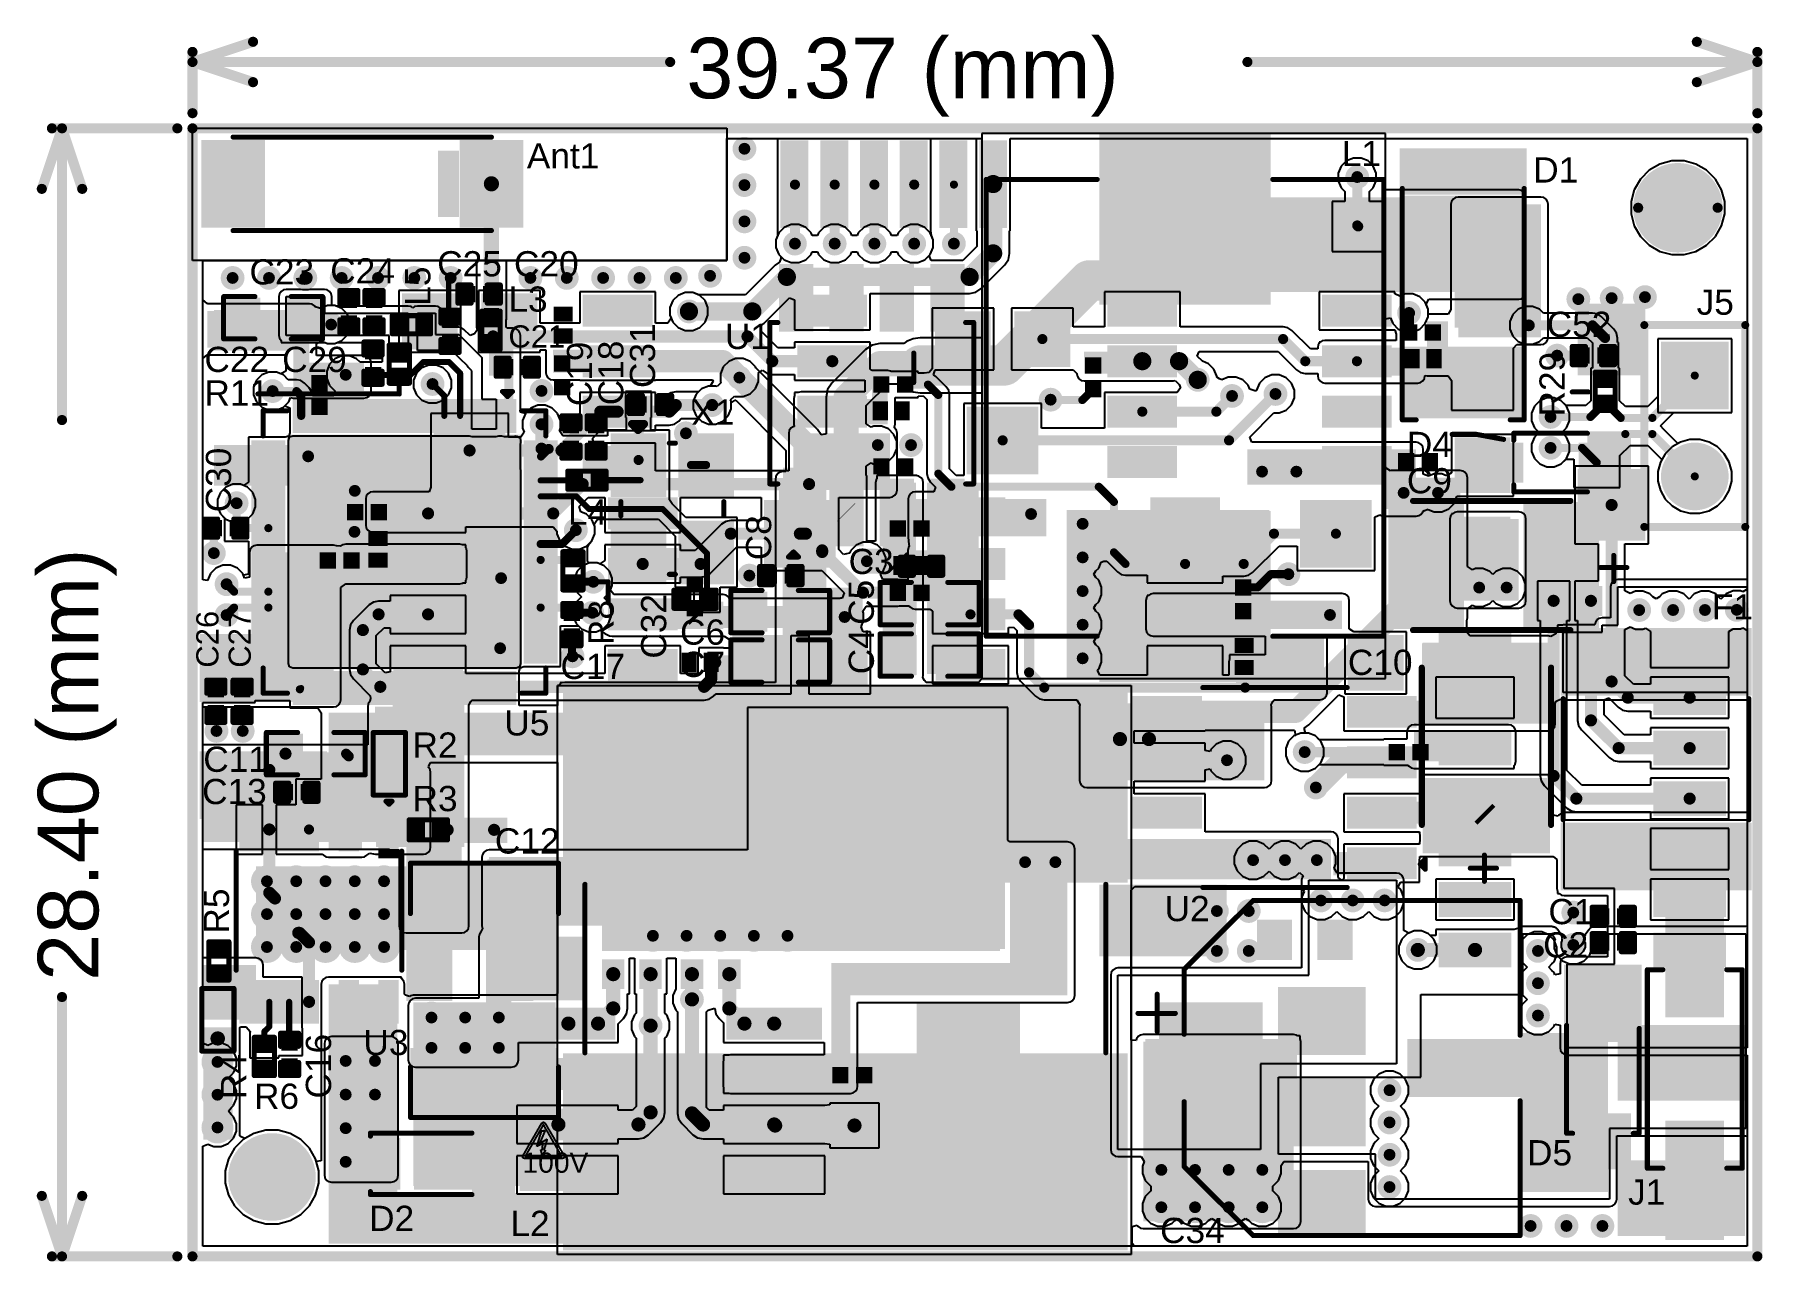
# Model space of a CAD drawing. Header units: millimetres. Extents: x -6 to 37.5, y -2.1 to 28.8.
import ezdxf

# ---------------------------------------------------------------- set-up
doc = ezdxf.new("R2010")
doc.units = ezdxf.units.MM
for name, color, linetype in [('BottomLayer', 5, 'Continuous'), ('BottomPaste', 16, 'Continuous'), ('BottomSolder', 6, 'Continuous'), ('Mechanical2', 216, 'Continuous'), ('MultiLayer', 9, 'Continuous'), ('PadHoleLayer', 156, 'Continuous'), ('TopLayer', 1, 'Continuous'), ('TopOverlay', 2, 'Continuous'), ('TopPaste', 8, 'Continuous'), ('TopSolder', 216, 'Continuous'), ('ViaHoleLayer', 16, 'Continuous')]:
    doc.layers.add(name, color=color, linetype=linetype)
doc.styles.add('Arial', font='arial.ttf', dxfattribs={"height": 0.2})

msp = doc.modelspace()

# ---------------------------------------------------------------- texts
at = {"layer": 'Mechanical2', "style": 'Arial'}
msp.add_text('39.37 (mm)', height=1.524, dxfattribs=at).set_placement((10.424, 27.153))
msp.add_text('28.40 (mm)', height=1.524, rotation=90, dxfattribs=at).set_placement((-4.369, 4.936))
at = {"layer": 'TopOverlay', "style": 'Arial'}
for s, height, p in [('Ant1', 0.635, (6.412, 25.387)), ('L1', 0.635, (26.917, 25.445)), ('D1', 0.635, (31.733, 25.032)), ('C23', 0.635, (-0.567, 22.466)), ('C24', 0.635, (1.465, 22.492)), ('C25', 0.635, (4.157, 22.67)), ('C20', 0.635, (6.088, 22.67)), ('L3', 0.635, (5.948, 21.781)), ('J5', 0.635, (35.844, 21.704)), ('C52', 0.635, (32.072, 21.146)), ('C21', 0.5588, (5.948, 20.879)), ('U1', 0.635, (11.397, 20.841)), ('C22', 0.635, (-1.7, 20.263)), ('C29', 0.635, (0.256, 20.263)), ('R11', 0.635, (-1.7, 19.418)), ('X1', 0.635, (10.55, 18.936)), ('D4', 0.635, (28.554, 18.123)), ('C9', 0.635, (28.554, 17.209)), ('L4', 0.635, (7.447, 16.421)), ('C3', 0.635, (14.508, 15.177)), ('F1', 0.635, (36.229, 14.034)), ('C6', 0.635, (10.266, 13.399)), ('C17', 0.635, (7.258, 12.535)), ('C7', 0.635, (10.266, 12.586)), ('C10', 0.635, (27.07, 12.637)), ('U5', 0.635, (5.846, 11.113)), ('R2', 0.635, (3.535, 10.554)), ('C11', 0.635, (-1.729, 10.198)), ('C13', 0.635, (-1.759, 9.385)), ('R3', 0.635, (3.535, 9.208)), ('C12', 0.635, (5.607, 8.141)), ('U2', 0.635, (22.458, 6.439)), ('C1', 0.635, (32.114, 6.363)), ('C2', 0.635, (31.983, 5.525)), ('U3', 0.635, (2.3, 3.067)), ('R6', 0.635, (-0.453, 1.715)), ('D5', 0.635, (31.577, 0.292)), ('100V', 0.508, (6.303, 0.107)), ('J1', 0.635, (34.121, -0.698)), ('D2', 0.635, (2.443, -1.359)), ('L2', 0.635, (5.999, -1.486)), ('C34', 0.635, (22.344, -1.664))]:
    msp.add_text(s, height=height, dxfattribs=at).set_placement(p)
for s, height, p in [('L5', 0.635, (3.985, 21.931)), ('C31', 0.635, (9.639, 19.859)), ('C19', 0.635, (8.054, 19.401)), ('C18', 0.635, (8.842, 19.426)), ('R29', 0.635, (32.525, 19.143)), ('C30', 0.635, (-1.029, 16.73)), ('C8', 0.635, (12.56, 15.524)), ('C5', 0.635, (15.143, 13.898)), ('R8', 0.635, (8.598, 13.39)), ('C32', 0.635, (9.919, 13.047)), ('C26', 0.5588, (-1.346, 12.819)), ('C27', 0.5588, (-0.533, 12.819)), ('C4', 0.635, (15.143, 12.654)), ('R5', 0.635, (-1.08, 6.126)), ('C16', 0.635, (1.486, 1.975)), ('R4', 0.635, (-0.648, 1.96))]:
    msp.add_text(s, height=height, rotation=90, dxfattribs=at).set_placement(p)

# ---------------------------------------------------------------- blocks, each defined once
blk = doc.blocks.new('SOT__223_B_1')
at = {"layer": 'BottomLayer'}
for points in [[(-3.05, 4.05), (-1.55, 4.05), (-1.55, 2.05), (-3.05, 2.05)], [(-0.75, 4.05), (0.75, 4.05), (0.75, 2.05), (-0.75, 2.05)], [(1.55, 4.05), (3.05, 4.05), (3.05, 2.05), (1.55, 2.05)], [(-1.9, -2.05), (1.9, -2.05), (1.9, -4.05), (-1.9, -4.05)]]:
    blk.add_hatch(color=5, dxfattribs=at).paths.add_polyline_path(points)
at = {"layer": 'BottomPaste'}
for points in [[(-3.05, 4.05), (-1.55, 4.05), (-1.55, 2.05), (-3.05, 2.05)], [(-0.75, 4.05), (0.75, 4.05), (0.75, 2.05), (-0.75, 2.05)], [(1.55, 4.05), (3.05, 4.05), (3.05, 2.05), (1.55, 2.05)], [(-1.9, -2.05), (1.9, -2.05), (1.9, -4.05), (-1.9, -4.05)]]:
    blk.add_hatch(color=16, dxfattribs=at).paths.add_polyline_path(points)
at = {"layer": 'BottomSolder'}
for points in [[(-3.152, 4.152), (-1.448, 4.152), (-1.448, 1.948), (-3.152, 1.948)], [(-0.852, 4.152), (0.852, 4.152), (0.852, 1.948), (-0.852, 1.948)], [(1.448, 4.152), (3.152, 4.152), (3.152, 1.948), (1.448, 1.948)], [(-2.002, -1.948), (2.002, -1.948), (2.002, -4.152), (-2.002, -4.152)]]:
    blk.add_hatch(color=6, dxfattribs=at).paths.add_polyline_path(points)
blk = doc.blocks.new('DPAK_B_2')
at = {"layer": 'BottomLayer'}
for points in [[(-1.485, 5.09), (-1.485, 2.09), (-3.085, 2.09), (-3.085, 5.09)], [(3.085, 5.09), (3.085, 2.09), (1.485, 2.09), (1.485, 5.09)], [(2.9, -0.49), (2.9, -6.69), (-2.9, -6.69), (-2.9, -0.49)]]:
    blk.add_hatch(color=5, dxfattribs=at).paths.add_polyline_path(points)
at = {"layer": 'BottomPaste'}
for points in [[(-1.485, 5.09), (-1.485, 2.09), (-3.085, 2.09), (-3.085, 5.09)], [(3.085, 5.09), (3.085, 2.09), (1.485, 2.09), (1.485, 5.09)], [(2.9, -0.49), (2.9, -6.69), (-2.9, -6.69), (-2.9, -0.49)]]:
    blk.add_hatch(color=16, dxfattribs=at).paths.add_polyline_path(points)
at = {"layer": 'BottomSolder'}
for points in [[(-1.383, 5.192), (-1.383, 1.988), (-3.187, 1.988), (-3.187, 5.192)], [(3.187, 5.192), (3.187, 1.988), (1.383, 1.988), (1.383, 5.192)], [(3.002, -0.388), (3.002, -6.792), (-3.002, -6.792), (-3.002, -0.388)]]:
    blk.add_hatch(color=6, dxfattribs=at).paths.add_polyline_path(points)
blk = doc.blocks.new('AN6520_245_3')
at = {"layer": 'TopLayer'}
for points in [[(-3.95, -1), (-3.95, 1), (-2.55, 1), (-2.55, -1)], [(2.55, -1), (2.55, 1), (3.95, 1), (3.95, -1)]]:
    blk.add_hatch(color=1, dxfattribs=at).paths.add_polyline_path(points)
at = {"layer": 'TopOverlay'}
blk.add_hatch(color=2, dxfattribs=at).paths.add_polyline_path([(-2.437, -0.838), (-1.904, -0.838), (-1.904, 0.838), (-2.437, 0.838)])
at = {"layer": 'TopPaste'}
for points in [[(-3.95, -1), (-3.95, 1), (-2.55, 1), (-2.55, -1)], [(2.55, -1), (2.55, 1), (3.95, 1), (3.95, -1)]]:
    blk.add_hatch(color=8, dxfattribs=at).paths.add_polyline_path(points)
at = {"layer": 'TopSolder'}
for points in [[(-4.052, -1.102), (-4.052, 1.102), (-2.448, 1.102), (-2.448, -1.102)], [(2.448, -1.102), (2.448, 1.102), (4.052, 1.102), (4.052, -1.102)]]:
    blk.add_hatch(color=216, dxfattribs=at).paths.add_polyline_path(points)
at = {"layer": 'TopOverlay', "const_width": 0.127}
for points in [[(3.25, 1.176), (-3.25, 1.176)], [(3.25, -1.176), (-3.25, -1.176)]]:
    blk.add_lwpolyline(points, dxfattribs=at)
at = {"layer": 'TopOverlay', "const_width": 0.0635}
for points in [[(-3.282, 1.176, 1), (-3.218, 1.176, 1)], [(3.218, 1.176, 1), (3.282, 1.176, 1)], [(-3.282, -1.176, 1), (-3.218, -1.176, 1)], [(3.218, -1.176, 1), (3.282, -1.176, 1)]]:
    blk.add_lwpolyline(points, format="xyb", close=True, dxfattribs=at)
blk = doc.blocks.new('QFNWB_56__7_7__4')
at = {"layer": 'TopLayer'}
for points in [[(-2.71, 3.1), (-2.71, 3.75), (-2.49, 3.75), (-2.49, 3.1)], [(-2.31, 3.1), (-2.31, 3.75), (-2.09, 3.75), (-2.09, 3.1)], [(-1.91, 3.1), (-1.91, 3.75), (-1.69, 3.75), (-1.69, 3.1)], [(-1.51, 3.1), (-1.51, 3.75), (-1.29, 3.75), (-1.29, 3.1)], [(-1.11, 3.1), (-1.11, 3.75), (-0.89, 3.75), (-0.89, 3.1)], [(-0.71, 3.1), (-0.71, 3.75), (-0.49, 3.75), (-0.49, 3.1)], [(-0.31, 3.1), (-0.31, 3.75), (-0.09, 3.75), (-0.09, 3.1)], [(0.09, 3.1), (0.09, 3.75), (0.31, 3.75), (0.31, 3.1)], [(0.49, 3.1), (0.49, 3.75), (0.71, 3.75), (0.71, 3.1)], [(0.89, 3.1), (0.89, 3.75), (1.11, 3.75), (1.11, 3.1)], [(1.29, 3.1), (1.29, 3.75), (1.51, 3.75), (1.51, 3.1)], [(1.69, 3.1), (1.69, 3.75), (1.91, 3.75), (1.91, 3.1)], [(2.09, 3.1), (2.09, 3.75), (2.31, 3.75), (2.31, 3.1)], [(2.49, 3.1), (2.49, 3.75), (2.71, 3.75), (2.71, 3.1)], [(-3.75, 2.71), (-3.1, 2.71), (-3.1, 2.49), (-3.75, 2.49)], [(-2.85, -2.85), (-2.85, 2.85), (2.85, 2.85), (2.85, -2.85)], [(3.1, 2.71), (3.75, 2.71), (3.75, 2.49), (3.1, 2.49)], [(-3.75, 2.31), (-3.1, 2.31), (-3.1, 2.09), (-3.75, 2.09)], [(3.1, 2.31), (3.75, 2.31), (3.75, 2.09), (3.1, 2.09)], [(-3.75, 1.91), (-3.1, 1.91), (-3.1, 1.69), (-3.75, 1.69)], [(3.1, 1.91), (3.75, 1.91), (3.75, 1.69), (3.1, 1.69)], [(-3.75, 1.51), (-3.1, 1.51), (-3.1, 1.29), (-3.75, 1.29)], [(3.1, 1.51), (3.75, 1.51), (3.75, 1.29), (3.1, 1.29)], [(-3.75, 1.11), (-3.1, 1.11), (-3.1, 0.89), (-3.75, 0.89)], [(3.1, 1.11), (3.75, 1.11), (3.75, 0.89), (3.1, 0.89)], [(-3.75, 0.71), (-3.1, 0.71), (-3.1, 0.49), (-3.75, 0.49)], [(3.1, 0.71), (3.75, 0.71), (3.75, 0.49), (3.1, 0.49)], [(-3.75, 0.31), (-3.1, 0.31), (-3.1, 0.09), (-3.75, 0.09)], [(3.1, 0.31), (3.75, 0.31), (3.75, 0.09), (3.1, 0.09)], [(-3.75, -0.09), (-3.1, -0.09), (-3.1, -0.31), (-3.75, -0.31)], [(3.1, -0.09), (3.75, -0.09), (3.75, -0.31), (3.1, -0.31)], [(-3.75, -0.49), (-3.1, -0.49), (-3.1, -0.71), (-3.75, -0.71)], [(3.1, -0.49), (3.75, -0.49), (3.75, -0.71), (3.1, -0.71)], [(-3.75, -0.89), (-3.1, -0.89), (-3.1, -1.11), (-3.75, -1.11)], [(-3.75, -1.29), (-3.1, -1.29), (-3.1, -1.51), (-3.75, -1.51)], [(3.1, -0.89), (3.75, -0.89), (3.75, -1.11), (3.1, -1.11)], [(3.1, -1.29), (3.75, -1.29), (3.75, -1.51), (3.1, -1.51)], [(-3.75, -1.69), (-3.1, -1.69), (-3.1, -1.91), (-3.75, -1.91)], [(3.1, -1.69), (3.75, -1.69), (3.75, -1.91), (3.1, -1.91)], [(-3.75, -2.09), (-3.1, -2.09), (-3.1, -2.31), (-3.75, -2.31)], [(3.1, -2.09), (3.75, -2.09), (3.75, -2.31), (3.1, -2.31)], [(-3.75, -2.49), (-3.1, -2.49), (-3.1, -2.71), (-3.75, -2.71)], [(3.1, -2.49), (3.75, -2.49), (3.75, -2.71), (3.1, -2.71)], [(-2.49, -3.1), (-2.49, -3.75), (-2.71, -3.75), (-2.71, -3.1)], [(-2.09, -3.1), (-2.09, -3.75), (-2.31, -3.75), (-2.31, -3.1)], [(-1.69, -3.1), (-1.69, -3.75), (-1.91, -3.75), (-1.91, -3.1)], [(-1.29, -3.1), (-1.29, -3.75), (-1.51, -3.75), (-1.51, -3.1)], [(-0.89, -3.1), (-0.89, -3.75), (-1.11, -3.75), (-1.11, -3.1)], [(-0.49, -3.1), (-0.49, -3.75), (-0.71, -3.75), (-0.71, -3.1)], [(-0.09, -3.1), (-0.09, -3.75), (-0.31, -3.75), (-0.31, -3.1)], [(0.31, -3.1), (0.31, -3.75), (0.09, -3.75), (0.09, -3.1)], [(0.71, -3.1), (0.71, -3.75), (0.49, -3.75), (0.49, -3.1)], [(1.11, -3.1), (1.11, -3.75), (0.89, -3.75), (0.89, -3.1)], [(1.51, -3.1), (1.51, -3.75), (1.29, -3.75), (1.29, -3.1)], [(1.91, -3.1), (1.91, -3.75), (1.69, -3.75), (1.69, -3.1)], [(2.31, -3.1), (2.31, -3.75), (2.09, -3.75), (2.09, -3.1)], [(2.71, -3.1), (2.71, -3.75), (2.49, -3.75), (2.49, -3.1)]]:
    blk.add_hatch(color=1, dxfattribs=at).paths.add_polyline_path(points)
at = {"layer": 'TopPaste'}
for points in [[(-2.71, 3.1), (-2.71, 3.75), (-2.49, 3.75), (-2.49, 3.1)], [(-2.31, 3.1), (-2.31, 3.75), (-2.09, 3.75), (-2.09, 3.1)], [(-1.91, 3.1), (-1.91, 3.75), (-1.69, 3.75), (-1.69, 3.1)], [(-1.51, 3.1), (-1.51, 3.75), (-1.29, 3.75), (-1.29, 3.1)], [(-1.11, 3.1), (-1.11, 3.75), (-0.89, 3.75), (-0.89, 3.1)], [(-0.71, 3.1), (-0.71, 3.75), (-0.49, 3.75), (-0.49, 3.1)], [(-0.31, 3.1), (-0.31, 3.75), (-0.09, 3.75), (-0.09, 3.1)], [(0.09, 3.1), (0.09, 3.75), (0.31, 3.75), (0.31, 3.1)], [(0.49, 3.1), (0.49, 3.75), (0.71, 3.75), (0.71, 3.1)], [(0.89, 3.1), (0.89, 3.75), (1.11, 3.75), (1.11, 3.1)], [(1.29, 3.1), (1.29, 3.75), (1.51, 3.75), (1.51, 3.1)], [(1.69, 3.1), (1.69, 3.75), (1.91, 3.75), (1.91, 3.1)], [(2.09, 3.1), (2.09, 3.75), (2.31, 3.75), (2.31, 3.1)], [(2.49, 3.1), (2.49, 3.75), (2.71, 3.75), (2.71, 3.1)], [(-3.75, 2.71), (-3.1, 2.71), (-3.1, 2.49), (-3.75, 2.49)], [(-2.85, -2.85), (-2.85, 2.85), (2.85, 2.85), (2.85, -2.85)], [(3.1, 2.71), (3.75, 2.71), (3.75, 2.49), (3.1, 2.49)], [(-3.75, 2.31), (-3.1, 2.31), (-3.1, 2.09), (-3.75, 2.09)], [(3.1, 2.31), (3.75, 2.31), (3.75, 2.09), (3.1, 2.09)], [(-3.75, 1.91), (-3.1, 1.91), (-3.1, 1.69), (-3.75, 1.69)], [(3.1, 1.91), (3.75, 1.91), (3.75, 1.69), (3.1, 1.69)], [(-3.75, 1.51), (-3.1, 1.51), (-3.1, 1.29), (-3.75, 1.29)], [(3.1, 1.51), (3.75, 1.51), (3.75, 1.29), (3.1, 1.29)], [(-3.75, 1.11), (-3.1, 1.11), (-3.1, 0.89), (-3.75, 0.89)], [(3.1, 1.11), (3.75, 1.11), (3.75, 0.89), (3.1, 0.89)], [(-3.75, 0.71), (-3.1, 0.71), (-3.1, 0.49), (-3.75, 0.49)], [(3.1, 0.71), (3.75, 0.71), (3.75, 0.49), (3.1, 0.49)], [(-3.75, 0.31), (-3.1, 0.31), (-3.1, 0.09), (-3.75, 0.09)], [(3.1, 0.31), (3.75, 0.31), (3.75, 0.09), (3.1, 0.09)], [(-3.75, -0.09), (-3.1, -0.09), (-3.1, -0.31), (-3.75, -0.31)], [(3.1, -0.09), (3.75, -0.09), (3.75, -0.31), (3.1, -0.31)], [(-3.75, -0.49), (-3.1, -0.49), (-3.1, -0.71), (-3.75, -0.71)], [(3.1, -0.49), (3.75, -0.49), (3.75, -0.71), (3.1, -0.71)], [(-3.75, -0.89), (-3.1, -0.89), (-3.1, -1.11), (-3.75, -1.11)], [(-3.75, -1.29), (-3.1, -1.29), (-3.1, -1.51), (-3.75, -1.51)], [(3.1, -0.89), (3.75, -0.89), (3.75, -1.11), (3.1, -1.11)], [(3.1, -1.29), (3.75, -1.29), (3.75, -1.51), (3.1, -1.51)], [(-3.75, -1.69), (-3.1, -1.69), (-3.1, -1.91), (-3.75, -1.91)], [(3.1, -1.69), (3.75, -1.69), (3.75, -1.91), (3.1, -1.91)], [(-3.75, -2.09), (-3.1, -2.09), (-3.1, -2.31), (-3.75, -2.31)], [(3.1, -2.09), (3.75, -2.09), (3.75, -2.31), (3.1, -2.31)], [(-3.75, -2.49), (-3.1, -2.49), (-3.1, -2.71), (-3.75, -2.71)], [(3.1, -2.49), (3.75, -2.49), (3.75, -2.71), (3.1, -2.71)], [(-2.49, -3.1), (-2.49, -3.75), (-2.71, -3.75), (-2.71, -3.1)], [(-2.09, -3.1), (-2.09, -3.75), (-2.31, -3.75), (-2.31, -3.1)], [(-1.69, -3.1), (-1.69, -3.75), (-1.91, -3.75), (-1.91, -3.1)], [(-1.29, -3.1), (-1.29, -3.75), (-1.51, -3.75), (-1.51, -3.1)], [(-0.89, -3.1), (-0.89, -3.75), (-1.11, -3.75), (-1.11, -3.1)], [(-0.49, -3.1), (-0.49, -3.75), (-0.71, -3.75), (-0.71, -3.1)], [(-0.09, -3.1), (-0.09, -3.75), (-0.31, -3.75), (-0.31, -3.1)], [(0.31, -3.1), (0.31, -3.75), (0.09, -3.75), (0.09, -3.1)], [(0.71, -3.1), (0.71, -3.75), (0.49, -3.75), (0.49, -3.1)], [(1.11, -3.1), (1.11, -3.75), (0.89, -3.75), (0.89, -3.1)], [(1.51, -3.1), (1.51, -3.75), (1.29, -3.75), (1.29, -3.1)], [(1.91, -3.1), (1.91, -3.75), (1.69, -3.75), (1.69, -3.1)], [(2.31, -3.1), (2.31, -3.75), (2.09, -3.75), (2.09, -3.1)], [(2.71, -3.1), (2.71, -3.75), (2.49, -3.75), (2.49, -3.1)]]:
    blk.add_hatch(color=8, dxfattribs=at).paths.add_polyline_path(points)
at = {"layer": 'TopSolder'}
for points in [[(-2.812, 2.998), (-2.812, 3.852), (-2.388, 3.852), (-2.388, 2.998)], [(-2.412, 2.998), (-2.412, 3.852), (-1.988, 3.852), (-1.988, 2.998)], [(-2.012, 2.998), (-2.012, 3.852), (-1.588, 3.852), (-1.588, 2.998)], [(-1.612, 2.998), (-1.612, 3.852), (-1.188, 3.852), (-1.188, 2.998)], [(-1.212, 2.998), (-1.212, 3.852), (-0.788, 3.852), (-0.788, 2.998)], [(-0.812, 2.998), (-0.812, 3.852), (-0.388, 3.852), (-0.388, 2.998)], [(-0.412, 2.998), (-0.412, 3.852), (0.012, 3.852), (0.012, 2.998)], [(-0.012, 2.998), (-0.012, 3.852), (0.412, 3.852), (0.412, 2.998)], [(0.388, 2.998), (0.388, 3.852), (0.812, 3.852), (0.812, 2.998)], [(0.788, 2.998), (0.788, 3.852), (1.212, 3.852), (1.212, 2.998)], [(1.188, 2.998), (1.188, 3.852), (1.612, 3.852), (1.612, 2.998)], [(1.588, 2.998), (1.588, 3.852), (2.012, 3.852), (2.012, 2.998)], [(1.988, 2.998), (1.988, 3.852), (2.412, 3.852), (2.412, 2.998)], [(2.388, 2.998), (2.388, 3.852), (2.812, 3.852), (2.812, 2.998)], [(-3.852, 2.812), (-2.998, 2.812), (-2.998, 2.388), (-3.852, 2.388)], [(-2.952, -2.952), (-2.952, 2.952), (2.952, 2.952), (2.952, -2.952)], [(2.998, 2.812), (3.852, 2.812), (3.852, 2.388), (2.998, 2.388)], [(-3.852, 2.412), (-2.998, 2.412), (-2.998, 1.988), (-3.852, 1.988)], [(2.998, 2.412), (3.852, 2.412), (3.852, 1.988), (2.998, 1.988)], [(-3.852, 2.012), (-2.998, 2.012), (-2.998, 1.588), (-3.852, 1.588)], [(2.998, 2.012), (3.852, 2.012), (3.852, 1.588), (2.998, 1.588)], [(-3.852, 1.612), (-2.998, 1.612), (-2.998, 1.188), (-3.852, 1.188)], [(2.998, 1.612), (3.852, 1.612), (3.852, 1.188), (2.998, 1.188)], [(-3.852, 1.212), (-2.998, 1.212), (-2.998, 0.788), (-3.852, 0.788)], [(2.998, 1.212), (3.852, 1.212), (3.852, 0.788), (2.998, 0.788)], [(-3.852, 0.812), (-2.998, 0.812), (-2.998, 0.388), (-3.852, 0.388)], [(2.998, 0.812), (3.852, 0.812), (3.852, 0.388), (2.998, 0.388)], [(-3.852, 0.412), (-2.998, 0.412), (-2.998, -0.012), (-3.852, -0.012)], [(-3.852, 0.012), (-2.998, 0.012), (-2.998, -0.412), (-3.852, -0.412)], [(2.998, 0.412), (3.852, 0.412), (3.852, -0.012), (2.998, -0.012)], [(2.998, 0.012), (3.852, 0.012), (3.852, -0.412), (2.998, -0.412)], [(-3.852, -0.388), (-2.998, -0.388), (-2.998, -0.812), (-3.852, -0.812)], [(2.998, -0.388), (3.852, -0.388), (3.852, -0.812), (2.998, -0.812)], [(-3.852, -0.788), (-2.998, -0.788), (-2.998, -1.212), (-3.852, -1.212)], [(2.998, -0.788), (3.852, -0.788), (3.852, -1.212), (2.998, -1.212)], [(-3.852, -1.188), (-2.998, -1.188), (-2.998, -1.612), (-3.852, -1.612)], [(2.998, -1.188), (3.852, -1.188), (3.852, -1.612), (2.998, -1.612)], [(-3.852, -1.588), (-2.998, -1.588), (-2.998, -2.012), (-3.852, -2.012)], [(2.998, -1.588), (3.852, -1.588), (3.852, -2.012), (2.998, -2.012)], [(-3.852, -1.988), (-2.998, -1.988), (-2.998, -2.412), (-3.852, -2.412)], [(2.998, -1.988), (3.852, -1.988), (3.852, -2.412), (2.998, -2.412)], [(-3.852, -2.388), (-2.998, -2.388), (-2.998, -2.812), (-3.852, -2.812)], [(2.998, -2.388), (3.852, -2.388), (3.852, -2.812), (2.998, -2.812)], [(-2.388, -2.998), (-2.388, -3.852), (-2.812, -3.852), (-2.812, -2.998)], [(-1.988, -2.998), (-1.988, -3.852), (-2.412, -3.852), (-2.412, -2.998)], [(-1.588, -2.998), (-1.588, -3.852), (-2.012, -3.852), (-2.012, -2.998)], [(-1.188, -2.998), (-1.188, -3.852), (-1.612, -3.852), (-1.612, -2.998)], [(-0.788, -2.998), (-0.788, -3.852), (-1.212, -3.852), (-1.212, -2.998)], [(-0.388, -2.998), (-0.388, -3.852), (-0.812, -3.852), (-0.812, -2.998)], [(0.012, -2.998), (0.012, -3.852), (-0.412, -3.852), (-0.412, -2.998)], [(0.412, -2.998), (0.412, -3.852), (-0.012, -3.852), (-0.012, -2.998)], [(0.812, -2.998), (0.812, -3.852), (0.388, -3.852), (0.388, -2.998)], [(1.212, -2.998), (1.212, -3.852), (0.788, -3.852), (0.788, -2.998)], [(1.612, -2.998), (1.612, -3.852), (1.188, -3.852), (1.188, -2.998)], [(2.012, -2.998), (2.012, -3.852), (1.588, -3.852), (1.588, -2.998)], [(2.412, -2.998), (2.412, -3.852), (1.988, -3.852), (1.988, -2.998)], [(2.812, -2.998), (2.812, -3.852), (2.388, -3.852), (2.388, -2.998)]]:
    blk.add_hatch(color=216, dxfattribs=at).paths.add_polyline_path(points)
at = {"layer": 'TopOverlay', "const_width": 0.127}
for points in [[(-3.556, 2.946), (-3.556, 3.556)], [(-2.921, 3.556), (-3.556, 3.556)], [(3.556, 3.556), (2.921, 3.556)], [(3.556, 2.946), (3.556, 3.556)], [(-4.039, 2.464), (-4.039, 2.718)], [(-3.912, 2.591), (-4.039, 2.718)], [(-4.039, 2.464), (-3.912, 2.591)], [(-3.556, -3.556), (-3.556, -2.946)], [(3.556, -3.556), (3.556, -2.946)], [(-2.921, -3.556), (-3.556, -3.556)], [(3.556, -3.556), (2.921, -3.556)]]:
    blk.add_lwpolyline(points, dxfattribs=at)
at = {"layer": 'TopOverlay', "const_width": 0.0635}
for points in [[(-3.588, 3.556, 1), (-3.524, 3.556, 1)], [(-3.588, 3.556, 1), (-3.524, 3.556, 1)], [(-2.953, 3.556, 1), (-2.889, 3.556, 1)], [(2.889, 3.556, 1), (2.953, 3.556, 1)], [(3.524, 3.556, 1), (3.588, 3.556, 1)], [(3.524, 3.556, 1), (3.588, 3.556, 1)], [(-4.07, 2.718, 1), (-4.007, 2.718, 1)], [(-4.07, 2.718, 1), (-4.007, 2.718, 1)], [(-3.943, 2.591, 1), (-3.88, 2.591, 1)], [(-3.943, 2.591, 1), (-3.88, 2.591, 1)], [(-3.588, 2.946, 1), (-3.524, 2.946, 1)], [(3.524, 2.946, 1), (3.588, 2.946, 1)], [(-4.07, 2.464, 1), (-4.007, 2.464, 1)], [(-4.07, 2.464, 1), (-4.007, 2.464, 1)], [(-3.588, -2.946, 1), (-3.524, -2.946, 1)], [(3.524, -2.946, 1), (3.588, -2.946, 1)], [(-3.588, -3.556, 1), (-3.524, -3.556, 1)], [(-3.588, -3.556, 1), (-3.524, -3.556, 1)], [(-2.953, -3.556, 1), (-2.889, -3.556, 1)], [(2.889, -3.556, 1), (2.953, -3.556, 1)], [(3.524, -3.556, 1), (3.588, -3.556, 1)], [(3.524, -3.556, 1), (3.588, -3.556, 1)]]:
    blk.add_lwpolyline(points, format="xyb", close=True, dxfattribs=at)
blk = doc.blocks.new('SOD_123F_5')
at = {"layer": 'TopLayer'}
for points in [[(-1, 0.6), (-1, -0.6), (-2.2, -0.6), (-2.2, 0.6)], [(2.2, 0.6), (2.2, -0.6), (1, -0.6), (1, 0.6)], [(2.2, 0.6), (2.2, -0.6), (1, -0.6), (1, 0.6)]]:
    blk.add_hatch(color=1, dxfattribs=at).paths.add_polyline_path(points)
at = {"layer": 'TopOverlay'}
for points in [[(0.99, 0.686), (2.844, 0.686), (2.844, 0.978), (0.99, 0.978)], [(2.146, -0.788), (2.845, -0.788), (2.845, 0.787), (2.146, 0.787)], [(0.99, -0.978), (2.844, -0.978), (2.844, -0.686), (0.99, -0.686)]]:
    blk.add_hatch(color=2, dxfattribs=at).paths.add_polyline_path(points)
at = {"layer": 'TopPaste'}
for points in [[(-1, 0.6), (-1, -0.6), (-2.2, -0.6), (-2.2, 0.6)], [(2.2, 0.6), (2.2, -0.6), (1, -0.6), (1, 0.6)], [(2.2, 0.6), (2.2, -0.6), (1, -0.6), (1, 0.6)]]:
    blk.add_hatch(color=8, dxfattribs=at).paths.add_polyline_path(points)
at = {"layer": 'TopSolder'}
for points in [[(-0.898, 0.702), (-0.898, -0.702), (-2.302, -0.702), (-2.302, 0.702)], [(2.302, 0.702), (2.302, -0.702), (0.898, -0.702), (0.898, 0.702)], [(2.302, 0.702), (2.302, -0.702), (0.898, -0.702), (0.898, 0.702)]]:
    blk.add_hatch(color=216, dxfattribs=at).paths.add_polyline_path(points)
at = {"layer": 'TopOverlay', "const_width": 0.127}
for points in [[(-1.397, 0.914), (-1.397, 0.762)], [(-1.372, 0.914), (1.321, 0.914)], [(-1.397, -0.762), (-1.397, -0.914)], [(-1.372, -0.914), (1.245, -0.914)]]:
    blk.add_lwpolyline(points, dxfattribs=at)
at = {"layer": 'TopOverlay', "const_width": 0.0635}
for points in [[(-1.429, 0.914, 1), (-1.366, 0.914, 1)], [(-1.404, 0.914, 1), (-1.34, 0.914, 1)], [(1.289, 0.914, 1), (1.353, 0.914, 1)], [(-1.429, 0.762, 1), (-1.366, 0.762, 1)], [(-1.429, -0.762, 1), (-1.366, -0.762, 1)], [(-1.429, -0.914, 1), (-1.366, -0.914, 1)], [(-1.404, -0.914, 1), (-1.34, -0.914, 1)], [(1.213, -0.914, 1), (1.276, -0.914, 1)]]:
    blk.add_lwpolyline(points, format="xyb", close=True, dxfattribs=at)
blk = doc.blocks.new('R___0201_6')
at = {"layer": 'TopLayer'}
for points in [[(-0.41, 0.185), (-0.14, 0.185), (-0.14, -0.185), (-0.41, -0.185)], [(0.14, 0.185), (0.41, 0.185), (0.41, -0.185), (0.14, -0.185)]]:
    blk.add_hatch(color=1, dxfattribs=at).paths.add_polyline_path(points)
at = {"layer": 'TopPaste'}
for points in [[(-0.41, 0.185), (-0.14, 0.185), (-0.14, -0.185), (-0.41, -0.185)], [(0.14, 0.185), (0.41, 0.185), (0.41, -0.185), (0.14, -0.185)]]:
    blk.add_hatch(color=8, dxfattribs=at).paths.add_polyline_path(points)
at = {"layer": 'TopSolder'}
for points in [[(-0.465, 0.24), (-0.085, 0.24), (-0.085, -0.24), (-0.465, -0.24)], [(0.085, 0.24), (0.465, 0.24), (0.465, -0.24), (0.085, -0.24)]]:
    blk.add_hatch(color=216, dxfattribs=at).paths.add_polyline_path(points)
at = {"layer": 'TopOverlay', "const_width": 0.127}
for points in [[(-0.483, 0.254), (0.483, 0.254)], [(-0.483, 0.254), (-0.483, -0.254)], [(0.483, 0.254), (0.483, -0.254)], [(-0.483, -0.254), (0.483, -0.254)]]:
    blk.add_lwpolyline(points, dxfattribs=at)
at = {"layer": 'TopOverlay', "const_width": 0.0635}
for points in [[(-0.514, 0.254, 1), (-0.451, 0.254, 1)], [(-0.514, 0.254, 1), (-0.451, 0.254, 1)], [(0.451, 0.254, 1), (0.514, 0.254, 1)], [(0.451, 0.254, 1), (0.514, 0.254, 1)], [(-0.514, -0.254, 1), (-0.451, -0.254, 1)], [(-0.514, -0.254, 1), (-0.451, -0.254, 1)], [(0.451, -0.254, 1), (0.514, -0.254, 1)], [(0.451, -0.254, 1), (0.514, -0.254, 1)]]:
    blk.add_lwpolyline(points, format="xyb", close=True, dxfattribs=at)
blk = doc.blocks.new('C____B_7')
at = {"layer": 'TopLayer'}
for points in [[(-2.55, -1.5), (-2.55, 1.5), (-0.85, 1.5), (-0.85, -1.5)], [(0.85, -1.5), (0.85, 1.5), (2.55, 1.5), (2.55, -1.5)]]:
    blk.add_hatch(color=1, dxfattribs=at).paths.add_polyline_path(points)
at = {"layer": 'TopPaste'}
for points in [[(-2.55, -1.5), (-2.55, 1.5), (-0.85, 1.5), (-0.85, -1.5)], [(0.85, -1.5), (0.85, 1.5), (2.55, 1.5), (2.55, -1.5)]]:
    blk.add_hatch(color=8, dxfattribs=at).paths.add_polyline_path(points)
at = {"layer": 'TopSolder'}
for points in [[(-2.652, -1.602), (-2.652, 1.602), (-0.748, 1.602), (-0.748, -1.602)], [(0.748, -1.602), (0.748, 1.602), (2.652, 1.602), (2.652, -1.602)]]:
    blk.add_hatch(color=216, dxfattribs=at).paths.add_polyline_path(points)
at = {"layer": 'TopOverlay'}
for points, const_width in [([(-1.934, 1.626), (2.028, 1.626)], 0.152), ([(-3.023, 0.406), (-3.023, -0.254)], 0.127), ([(-3.353, 0.051), (-2.692, 0.051)], 0.127), ([(-1.934, -1.626), (2.028, -1.626)], 0.152)]:
    blk.add_lwpolyline(points, dxfattribs=dict(at, const_width=const_width))
for points, const_width in [([(-1.972, 1.626, 1), (-1.896, 1.626, 1)], 0.0762), ([(1.99, 1.626, 1), (2.066, 1.626, 1)], 0.0762), ([(-3.054, 0.406, 1), (-2.991, 0.406, 1)], 0.0635), ([(-3.385, 0.051, 1), (-3.321, 0.051, 1)], 0.0635), ([(-2.724, 0.051, 1), (-2.661, 0.051, 1)], 0.0635), ([(-3.054, -0.254, 1), (-2.991, -0.254, 1)], 0.0635), ([(-1.972, -1.626, 1), (-1.896, -1.626, 1)], 0.0762), ([(1.99, -1.626, 1), (2.066, -1.626, 1)], 0.0762)]:
    blk.add_lwpolyline(points, format="xyb", close=True, dxfattribs=dict(at, const_width=const_width))
blk = doc.blocks.new('C____B_8')
at = {"layer": 'TopLayer'}
for points in [[(-2.55, -1.5), (-2.55, 1.5), (-0.85, 1.5), (-0.85, -1.5)], [(0.85, -1.5), (0.85, 1.5), (2.55, 1.5), (2.55, -1.5)]]:
    blk.add_hatch(color=1, dxfattribs=at).paths.add_polyline_path(points)
at = {"layer": 'TopPaste'}
for points in [[(-2.55, -1.5), (-2.55, 1.5), (-0.85, 1.5), (-0.85, -1.5)], [(0.85, -1.5), (0.85, 1.5), (2.55, 1.5), (2.55, -1.5)]]:
    blk.add_hatch(color=8, dxfattribs=at).paths.add_polyline_path(points)
at = {"layer": 'TopSolder'}
for points in [[(-2.652, -1.602), (-2.652, 1.602), (-0.748, 1.602), (-0.748, -1.602)], [(0.748, -1.602), (0.748, 1.602), (2.652, 1.602), (2.652, -1.602)]]:
    blk.add_hatch(color=216, dxfattribs=at).paths.add_polyline_path(points)
at = {"layer": 'TopOverlay'}
for points, const_width in [([(2.028, 1.626), (-1.934, 1.626)], 0.152), ([(-3.023, 0.406), (-3.023, -0.254)], 0.127), ([(-2.692, 0.051), (-3.353, 0.051)], 0.127), ([(2.028, -1.626), (-1.934, -1.626)], 0.152)]:
    blk.add_lwpolyline(points, dxfattribs=dict(at, const_width=const_width))
for points, const_width in [([(-1.972, 1.626, 1), (-1.896, 1.626, 1)], 0.0762), ([(1.99, 1.626, 1), (2.066, 1.626, 1)], 0.0762), ([(-3.054, 0.406, 1), (-2.991, 0.406, 1)], 0.0635), ([(-3.385, 0.051, 1), (-3.321, 0.051, 1)], 0.0635), ([(-2.724, 0.051, 1), (-2.661, 0.051, 1)], 0.0635), ([(-3.054, -0.254, 1), (-2.991, -0.254, 1)], 0.0635), ([(-1.972, -1.626, 1), (-1.896, -1.626, 1)], 0.0762), ([(1.99, -1.626, 1), (2.066, -1.626, 1)], 0.0762)]:
    blk.add_lwpolyline(points, format="xyb", close=True, dxfattribs=dict(at, const_width=const_width))
blk = doc.blocks.new('R___0603_B_9')
at = {"layer": 'BottomLayer'}
for points in [[(-1.143, -0.445), (-1.143, 0.444), (-0.381, 0.444), (-0.381, -0.445)], [(0.381, -0.445), (0.381, 0.444), (1.143, 0.444), (1.143, -0.445)]]:
    blk.add_hatch(color=5, dxfattribs=at).paths.add_polyline_path(points)
at = {"layer": 'BottomPaste'}
for points in [[(-1.143, -0.445), (-1.143, 0.444), (-0.381, 0.444), (-0.381, -0.445)], [(0.381, -0.445), (0.381, 0.444), (1.143, 0.444), (1.143, -0.445)]]:
    blk.add_hatch(color=16, dxfattribs=at).paths.add_polyline_path(points)
at = {"layer": 'BottomSolder'}
for points in [[(-1.245, -0.546), (-1.245, 0.546), (-0.279, 0.546), (-0.279, -0.546)], [(0.279, -0.546), (0.279, 0.546), (1.245, 0.546), (1.245, -0.546)]]:
    blk.add_hatch(color=6, dxfattribs=at).paths.add_polyline_path(points)
blk = doc.blocks.new('IND_0201_10')
at = {"layer": 'TopLayer'}
for points in [[(-0.4, 0.15), (-0.15, 0.15), (-0.15, -0.15), (-0.4, -0.15)], [(0.15, 0.15), (0.4, 0.15), (0.4, -0.15), (0.15, -0.15)]]:
    blk.add_hatch(color=1, dxfattribs=at).paths.add_polyline_path(points)
at = {"layer": 'TopPaste'}
for points in [[(-0.4, 0.15), (-0.15, 0.15), (-0.15, -0.15), (-0.4, -0.15)], [(0.15, 0.15), (0.4, 0.15), (0.4, -0.15), (0.15, -0.15)]]:
    blk.add_hatch(color=8, dxfattribs=at).paths.add_polyline_path(points)
at = {"layer": 'TopSolder'}
for points in [[(-0.455, 0.205), (-0.095, 0.205), (-0.095, -0.205), (-0.455, -0.205)], [(0.095, 0.205), (0.455, 0.205), (0.455, -0.205), (0.095, -0.205)]]:
    blk.add_hatch(color=216, dxfattribs=at).paths.add_polyline_path(points)
at = {"layer": 'TopOverlay', "const_width": 0.127}
for points in [[(0.483, 0.229), (-0.483, 0.229)], [(-0.483, -0.229), (-0.483, 0.229)], [(0.483, -0.229), (0.483, 0.229)], [(0.483, -0.229), (-0.483, -0.229)]]:
    blk.add_lwpolyline(points, dxfattribs=at)
at = {"layer": 'TopOverlay', "const_width": 0.0635}
for points in [[(-0.514, 0.229, 1), (-0.451, 0.229, 1)], [(-0.514, 0.229, 1), (-0.451, 0.229, 1)], [(0.451, 0.229, 1), (0.514, 0.229, 1)], [(0.451, 0.229, 1), (0.514, 0.229, 1)], [(-0.514, -0.229, 1), (-0.451, -0.229, 1)], [(-0.514, -0.229, 1), (-0.451, -0.229, 1)], [(0.451, -0.229, 1), (0.514, -0.229, 1)], [(0.451, -0.229, 1), (0.514, -0.229, 1)]]:
    blk.add_lwpolyline(points, format="xyb", close=True, dxfattribs=at)
blk = doc.blocks.new('SOD_323_11')
at = {"layer": 'TopLayer'}
for points in [[(-0.75, -0.45), (-1.55, -0.45), (-1.55, 0.45), (-0.75, 0.45)], [(1.55, -0.45), (0.75, -0.45), (0.75, 0.45), (1.55, 0.45)]]:
    blk.add_hatch(color=1, dxfattribs=at).paths.add_polyline_path(points)
at = {"layer": 'TopOverlay'}
for points in [[(-2.007, 0.483), (-0.914, 0.483), (-0.914, 0.788), (-2.007, 0.788)], [(-2.007, -0.507), (-1.575, -0.507), (-1.575, 0.509), (-2.007, 0.509)], [(-2.007, -0.787), (-0.914, -0.787), (-0.914, -0.482), (-2.007, -0.482)]]:
    blk.add_hatch(color=2, dxfattribs=at).paths.add_polyline_path(points)
at = {"layer": 'TopPaste'}
for points in [[(-0.75, -0.45), (-1.55, -0.45), (-1.55, 0.45), (-0.75, 0.45)], [(1.55, -0.45), (0.75, -0.45), (0.75, 0.45), (1.55, 0.45)]]:
    blk.add_hatch(color=8, dxfattribs=at).paths.add_polyline_path(points)
at = {"layer": 'TopSolder'}
for points in [[(-0.695, -0.505), (-1.605, -0.505), (-1.605, 0.505), (-0.695, 0.505)], [(1.605, -0.505), (0.695, -0.505), (0.695, 0.505), (1.605, 0.505)]]:
    blk.add_hatch(color=216, dxfattribs=at).paths.add_polyline_path(points)
at = {"layer": 'TopOverlay', "const_width": 0.127}
for points in [[(0.94, 0.737), (-0.914, 0.737)], [(0.94, 0.737), (0.94, 0.559)], [(0.94, -0.737), (-0.914, -0.737)], [(0.94, -0.559), (0.94, -0.737)]]:
    blk.add_lwpolyline(points, dxfattribs=at)
at = {"layer": 'TopOverlay', "const_width": 0.0635}
for points in [[(-0.946, 0.737, 1), (-0.883, 0.737, 1)], [(0.908, 0.737, 1), (0.972, 0.737, 1)], [(0.908, 0.737, 1), (0.972, 0.737, 1)], [(0.908, 0.559, 1), (0.972, 0.559, 1)], [(-0.946, -0.737, 1), (-0.883, -0.737, 1)], [(0.908, -0.559, 1), (0.972, -0.559, 1)], [(0.908, -0.737, 1), (0.972, -0.737, 1)], [(0.908, -0.737, 1), (0.972, -0.737, 1)]]:
    blk.add_lwpolyline(points, format="xyb", close=True, dxfattribs=at)
blk = doc.blocks.new('SOD_123_B_12')
at = {"layer": 'BottomLayer'}
for points in [[(-2.05, -0.45), (-2.05, 0.45), (-1.1, 0.45), (-1.1, -0.45)], [(1.1, -0.45), (1.1, 0.45), (2.05, 0.45), (2.05, -0.45)]]:
    blk.add_hatch(color=5, dxfattribs=at).paths.add_polyline_path(points)
at = {"layer": 'BottomPaste'}
for points in [[(-2.05, -0.45), (-2.05, 0.45), (-1.1, 0.45), (-1.1, -0.45)], [(1.1, -0.45), (1.1, 0.45), (2.05, 0.45), (2.05, -0.45)]]:
    blk.add_hatch(color=16, dxfattribs=at).paths.add_polyline_path(points)
at = {"layer": 'BottomSolder'}
for points in [[(-2.152, -0.552), (-2.152, 0.552), (-0.998, 0.552), (-0.998, -0.552)], [(0.998, -0.552), (0.998, 0.552), (2.152, 0.552), (2.152, -0.552)]]:
    blk.add_hatch(color=6, dxfattribs=at).paths.add_polyline_path(points)
blk = doc.blocks.new('SOD_323HE_13')
at = {"layer": 'TopLayer'}
for points in [[(-1.975, 0.55), (0.025, 0.55), (0.025, -0.55), (-1.975, -0.55)], [(0.575, 0.55), (1.375, 0.55), (1.375, -0.55), (0.575, -0.55)]]:
    blk.add_hatch(color=1, dxfattribs=at).paths.add_polyline_path(points)
at = {"layer": 'TopOverlay'}
for points in [[(-2.412, 0.595), (-1.331, 0.595), (-1.331, 0.837), (-2.412, 0.837)], [(-2.412, -0.737), (-2.056, -0.737), (-2.056, 0.685), (-2.412, 0.685)], [(-2.412, -0.839), (-1.331, -0.839), (-1.331, -0.596), (-2.412, -0.596)]]:
    blk.add_hatch(color=2, dxfattribs=at).paths.add_polyline_path(points)
at = {"layer": 'TopPaste'}
for points in [[(-1.975, 0.55), (0.025, 0.55), (0.025, -0.55), (-1.975, -0.55)], [(0.575, 0.55), (1.375, 0.55), (1.375, -0.55), (0.575, -0.55)]]:
    blk.add_hatch(color=8, dxfattribs=at).paths.add_polyline_path(points)
at = {"layer": 'TopSolder'}
for points in [[(-2.077, 0.652), (0.127, 0.652), (0.127, -0.652), (-2.077, -0.652)], [(0.473, 0.652), (1.477, 0.652), (1.477, -0.652), (0.473, -0.652)]]:
    blk.add_hatch(color=216, dxfattribs=at).paths.add_polyline_path(points)
at = {"layer": 'TopOverlay', "const_width": 0.127}
for points in [[(-0.656, 0.774), (-1.332, 0.774)], [(1.222, 0.774), (-0.656, 0.774)], [(1.222, 0.774), (1.222, 0.698)], [(-0.656, -0.774), (-1.332, -0.774)], [(1.222, -0.774), (-0.656, -0.774)], [(1.222, -0.698), (1.222, -0.774)]]:
    blk.add_lwpolyline(points, dxfattribs=at)
at = {"layer": 'TopOverlay', "const_width": 0.0635}
for points in [[(-1.364, 0.774, 1), (-1.3, 0.774, 1)], [(-0.688, 0.774, 1), (-0.624, 0.774, 1)], [(-0.688, 0.774, 1), (-0.624, 0.774, 1)], [(1.191, 0.774, 1), (1.254, 0.774, 1)], [(1.191, 0.774, 1), (1.254, 0.774, 1)], [(1.191, 0.698, 1), (1.254, 0.698, 1)], [(-1.364, -0.774, 1), (-1.3, -0.774, 1)], [(-0.688, -0.774, 1), (-0.624, -0.774, 1)], [(-0.688, -0.774, 1), (-0.624, -0.774, 1)], [(1.191, -0.698, 1), (1.254, -0.698, 1)], [(1.191, -0.774, 1), (1.254, -0.774, 1)], [(1.191, -0.774, 1), (1.254, -0.774, 1)]]:
    blk.add_lwpolyline(points, format="xyb", close=True, dxfattribs=at)
blk = doc.blocks.new('16_MSOP_EP_14')
at = {"layer": 'TopLayer'}
for points in [[(-1.725, 1.902), (-1.725, 1.597), (-2.614, 1.597), (-2.614, 1.902)], [(2.614, 1.902), (2.614, 1.597), (1.725, 1.597), (1.725, 1.902)], [(0.825, 1.423), (0.825, -1.422), (-0.826, -1.422), (-0.826, 1.423)], [(-1.725, 0.902), (-1.725, 0.597), (-2.614, 0.597), (-2.614, 0.902)], [(2.614, 0.902), (2.614, 0.597), (1.725, 0.597), (1.725, 0.902)], [(-1.725, -0.098), (-1.725, -0.403), (-2.614, -0.403), (-2.614, -0.098)], [(2.614, -0.098), (2.614, -0.403), (1.725, -0.403), (1.725, -0.098)], [(-1.725, -0.597), (-1.725, -0.902), (-2.614, -0.902), (-2.614, -0.597)], [(2.614, -0.597), (2.614, -0.902), (1.725, -0.902), (1.725, -0.597)], [(-1.725, -1.098), (-1.725, -1.403), (-2.614, -1.403), (-2.614, -1.098)], [(2.614, -1.098), (2.614, -1.403), (1.725, -1.403), (1.725, -1.098)], [(-1.725, -1.597), (-1.725, -1.902), (-2.614, -1.902), (-2.614, -1.597)], [(2.614, -1.597), (2.614, -1.902), (1.725, -1.902), (1.725, -1.597)]]:
    blk.add_hatch(color=1, dxfattribs=at).paths.add_polyline_path(points)
at = {"layer": 'TopOverlay'}
blk.add_hatch(color=2, dxfattribs=at).paths.add_polyline_path([(-1.649, 1.496), (-1.446, 1.496), (-1.446, 2.007), (-1.649, 2.007)])
at = {"layer": 'TopPaste'}
for points in [[(-1.725, 1.902), (-1.725, 1.597), (-2.614, 1.597), (-2.614, 1.902)], [(2.614, 1.902), (2.614, 1.597), (1.725, 1.597), (1.725, 1.902)], [(0.825, 1.423), (0.825, -1.422), (-0.826, -1.422), (-0.826, 1.423)], [(-1.725, 0.902), (-1.725, 0.597), (-2.614, 0.597), (-2.614, 0.902)], [(2.614, 0.902), (2.614, 0.597), (1.725, 0.597), (1.725, 0.902)], [(-1.725, -0.098), (-1.725, -0.403), (-2.614, -0.403), (-2.614, -0.098)], [(2.614, -0.098), (2.614, -0.403), (1.725, -0.403), (1.725, -0.098)], [(-1.725, -0.597), (-1.725, -0.902), (-2.614, -0.902), (-2.614, -0.597)], [(2.614, -0.597), (2.614, -0.902), (1.725, -0.902), (1.725, -0.597)], [(-1.725, -1.098), (-1.725, -1.403), (-2.614, -1.403), (-2.614, -1.098)], [(2.614, -1.098), (2.614, -1.403), (1.725, -1.403), (1.725, -1.098)], [(-1.725, -1.597), (-1.725, -1.902), (-2.614, -1.902), (-2.614, -1.597)], [(2.614, -1.597), (2.614, -1.902), (1.725, -1.902), (1.725, -1.597)]]:
    blk.add_hatch(color=8, dxfattribs=at).paths.add_polyline_path(points)
at = {"layer": 'TopSolder'}
for points in [[(-1.623, 2.004), (-1.623, 1.496), (-2.716, 1.496), (-2.716, 2.004)], [(2.716, 2.004), (2.716, 1.496), (1.623, 1.496), (1.623, 2.004)], [(0.927, 1.524), (0.927, -1.524), (-0.927, -1.524), (-0.927, 1.524)], [(-1.623, 1.004), (-1.623, 0.496), (-2.716, 0.496), (-2.716, 1.004)], [(2.716, 1.004), (2.716, 0.496), (1.623, 0.496), (1.623, 1.004)], [(-1.623, 0.004), (-1.623, -0.504), (-2.716, -0.504), (-2.716, 0.004)], [(2.716, 0.004), (2.716, -0.504), (1.623, -0.504), (1.623, 0.004)], [(-1.623, -0.496), (-1.623, -1.004), (-2.716, -1.004), (-2.716, -0.496)], [(2.716, -0.496), (2.716, -1.004), (1.623, -1.004), (1.623, -0.496)], [(-1.623, -0.996), (-1.623, -1.504), (-2.716, -1.504), (-2.716, -0.996)], [(2.716, -0.996), (2.716, -1.504), (1.623, -1.504), (1.623, -0.996)], [(-1.623, -1.496), (-1.623, -2.004), (-2.716, -2.004), (-2.716, -1.496)], [(2.716, -1.496), (2.716, -2.004), (1.623, -2.004), (1.623, -1.496)]]:
    blk.add_hatch(color=216, dxfattribs=at).paths.add_polyline_path(points)
at = {"layer": 'TopOverlay', "const_width": 0.127}
for points in [[(-2.804, 1.762), (-2.88, 1.838)], [(-2.88, 1.686), (-2.88, 1.838)], [(-2.88, 1.686), (-2.804, 1.762)], [(1.374, 2.083), (-1.624, 2.083)], [(1.374, -2.083), (-1.624, -2.083)]]:
    blk.add_lwpolyline(points, dxfattribs=at)
at = {"layer": 'TopOverlay', "const_width": 0.0635}
for points in [[(-2.912, 1.838, 1), (-2.848, 1.838, 1)], [(-2.912, 1.838, 1), (-2.848, 1.838, 1)], [(-2.912, 1.686, 1), (-2.848, 1.686, 1)], [(-2.912, 1.686, 1), (-2.848, 1.686, 1)], [(-2.835, 1.762, 1), (-2.772, 1.762, 1)], [(-2.835, 1.762, 1), (-2.772, 1.762, 1)], [(-1.655, 2.083, 1), (-1.592, 2.083, 1)], [(1.342, 2.083, 1), (1.405, 2.083, 1)], [(-1.655, -2.083, 1), (-1.592, -2.083, 1)], [(1.342, -2.083, 1), (1.405, -2.083, 1)]]:
    blk.add_lwpolyline(points, format="xyb", close=True, dxfattribs=at)
blk = doc.blocks.new('VKMD1652D220MV_15')
at = {"layer": 'TopLayer'}
for points in [[(-1.49, -0.63), (-5.1, -0.63), (-5.1, 0.63), (-1.49, 0.63)], [(5.1, -0.63), (1.49, -0.63), (1.49, 0.63), (5.1, 0.63)]]:
    blk.add_hatch(color=1, dxfattribs=at).paths.add_polyline_path(points)
at = {"layer": 'TopPaste'}
for points in [[(-1.49, -0.63), (-5.1, -0.63), (-5.1, 0.63), (-1.49, 0.63)], [(5.1, -0.63), (1.49, -0.63), (1.49, 0.63), (5.1, 0.63)]]:
    blk.add_hatch(color=8, dxfattribs=at).paths.add_polyline_path(points)
at = {"layer": 'TopSolder'}
for points in [[(-1.388, -0.732), (-5.202, -0.732), (-5.202, 0.732), (-1.388, 0.732)], [(5.201, -0.732), (1.388, -0.732), (1.388, 0.732), (5.201, 0.732)]]:
    blk.add_hatch(color=216, dxfattribs=at).paths.add_polyline_path(points)
at = {"layer": 'TopOverlay', "const_width": 0.127}
for points in [[(-4.227, 2.483), (-2.491, 4.219)], [(-2.491, 4.219), (4.225, 4.219)], [(4.225, 0.825), (4.225, 4.219)], [(-4.227, 0.848), (-4.227, 2.483)], [(-4.905, 0.918), (-4.905, 1.857)], [(-5.39, 1.375), (-4.45, 1.375)], [(-4.227, -2.483), (-4.227, -0.848)], [(4.225, -4.219), (4.225, -0.825)], [(-4.227, -2.483), (-2.491, -4.219)], [(-2.491, -4.219), (4.225, -4.219)]]:
    blk.add_lwpolyline(points, dxfattribs=at)
at = {"layer": 'TopOverlay', "const_width": 0.0635}
for points in [[(-2.523, 4.219, 1), (-2.459, 4.219, 1)], [(-2.523, 4.219, 1), (-2.459, 4.219, 1)], [(4.193, 4.219, 1), (4.257, 4.219, 1)], [(4.193, 4.219, 1), (4.257, 4.219, 1)], [(-4.259, 2.483, 1), (-4.195, 2.483, 1)], [(-4.259, 2.483, 1), (-4.195, 2.483, 1)], [(-4.937, 1.857, 1), (-4.874, 1.857, 1)], [(-5.421, 1.375, 1), (-5.358, 1.375, 1)], [(-4.482, 1.375, 1), (-4.418, 1.375, 1)], [(-4.937, 0.918, 1), (-4.874, 0.918, 1)], [(-4.259, 0.848, 1), (-4.195, 0.848, 1)], [(4.193, 0.825, 1), (4.257, 0.825, 1)], [(-4.259, -0.848, 1), (-4.195, -0.848, 1)], [(4.193, -0.825, 1), (4.257, -0.825, 1)], [(-4.259, -2.483, 1), (-4.195, -2.483, 1)], [(-4.259, -2.483, 1), (-4.195, -2.483, 1)], [(-2.523, -4.219, 1), (-2.459, -4.219, 1)], [(-2.523, -4.219, 1), (-2.459, -4.219, 1)], [(4.193, -4.219, 1), (4.257, -4.219, 1)], [(4.193, -4.219, 1), (4.257, -4.219, 1)]]:
    blk.add_lwpolyline(points, format="xyb", close=True, dxfattribs=at)
blk = doc.blocks.new('SOIC_8_0_150___3_80___W______B_16')
at = {"layer": 'BottomLayer'}
for points in [[(-1.6, 2.205), (-1.6, 1.605), (-3.8, 1.605), (-3.8, 2.205)], [(-1.6, 2.205), (-1.6, 1.605), (-3.8, 1.605), (-3.8, 2.205)], [(3.6, 2.205), (3.6, 1.605), (1.4, 1.605), (1.4, 2.205)], [(-1.6, 0.935), (-1.6, 0.335), (-3.8, 0.335), (-3.8, 0.935)], [(3.6, 0.935), (3.6, 0.335), (1.4, 0.335), (1.4, 0.935)], [(-1.6, -0.335), (-1.6, -0.935), (-3.8, -0.935), (-3.8, -0.335)], [(3.6, -0.335), (3.6, -0.935), (1.4, -0.935), (1.4, -0.335)], [(-1.6, -1.605), (-1.6, -2.205), (-3.8, -2.205), (-3.8, -1.605)], [(3.6, -1.605), (3.6, -2.205), (1.4, -2.205), (1.4, -1.605)]]:
    blk.add_hatch(color=5, dxfattribs=at).paths.add_polyline_path(points)
at = {"layer": 'BottomPaste'}
for points in [[(-1.6, 2.205), (-1.6, 1.605), (-3.8, 1.605), (-3.8, 2.205)], [(-1.6, 2.205), (-1.6, 1.605), (-3.8, 1.605), (-3.8, 2.205)], [(3.6, 2.205), (3.6, 1.605), (1.4, 1.605), (1.4, 2.205)], [(-1.6, 0.935), (-1.6, 0.335), (-3.8, 0.335), (-3.8, 0.935)], [(3.6, 0.935), (3.6, 0.335), (1.4, 0.335), (1.4, 0.935)], [(-1.6, -0.335), (-1.6, -0.935), (-3.8, -0.935), (-3.8, -0.335)], [(3.6, -0.335), (3.6, -0.935), (1.4, -0.935), (1.4, -0.335)], [(-1.6, -1.605), (-1.6, -2.205), (-3.8, -2.205), (-3.8, -1.605)], [(3.6, -1.605), (3.6, -2.205), (1.4, -2.205), (1.4, -1.605)]]:
    blk.add_hatch(color=16, dxfattribs=at).paths.add_polyline_path(points)
at = {"layer": 'BottomSolder'}
for points in [[(-1.498, 2.307), (-1.498, 1.503), (-3.902, 1.503), (-3.902, 2.307)], [(-1.498, 2.307), (-1.498, 1.503), (-3.902, 1.503), (-3.902, 2.307)], [(3.702, 2.307), (3.702, 1.503), (1.298, 1.503), (1.298, 2.307)], [(-1.498, 1.037), (-1.498, 0.233), (-3.902, 0.233), (-3.902, 1.037)], [(3.702, 1.037), (3.702, 0.233), (1.298, 0.233), (1.298, 1.037)], [(-1.498, -0.233), (-1.498, -1.037), (-3.902, -1.037), (-3.902, -0.233)], [(3.702, -0.233), (3.702, -1.037), (1.298, -1.037), (1.298, -0.233)], [(-1.498, -1.503), (-1.498, -2.307), (-3.902, -2.307), (-3.902, -1.503)], [(3.702, -1.503), (3.702, -2.307), (1.298, -2.307), (1.298, -1.503)]]:
    blk.add_hatch(color=6, dxfattribs=at).paths.add_polyline_path(points)
blk = doc.blocks.new('SOIC_8_0_154___3_90___W______B_17')
at = {"layer": 'BottomLayer'}
for points in [[(-1.925, 2.205), (-1.925, 1.605), (-3.475, 1.605), (-3.475, 2.205)], [(3.475, 2.205), (3.475, 1.605), (1.925, 1.605), (1.925, 2.205)], [(-1.925, 0.935), (-1.925, 0.335), (-3.475, 0.335), (-3.475, 0.935)], [(3.475, 0.935), (3.475, 0.335), (1.925, 0.335), (1.925, 0.935)], [(-1.925, -0.335), (-1.925, -0.935), (-3.475, -0.935), (-3.475, -0.335)], [(3.475, -0.335), (3.475, -0.935), (1.925, -0.935), (1.925, -0.335)], [(-1.925, -1.605), (-1.925, -2.205), (-3.475, -2.205), (-3.475, -1.605)], [(3.475, -1.605), (3.475, -2.205), (1.925, -2.205), (1.925, -1.605)]]:
    blk.add_hatch(color=5, dxfattribs=at).paths.add_polyline_path(points)
at = {"layer": 'BottomPaste'}
for points in [[(-1.925, 2.205), (-1.925, 1.605), (-3.475, 1.605), (-3.475, 2.205)], [(3.475, 2.205), (3.475, 1.605), (1.925, 1.605), (1.925, 2.205)], [(-1.925, 0.935), (-1.925, 0.335), (-3.475, 0.335), (-3.475, 0.935)], [(3.475, 0.935), (3.475, 0.335), (1.925, 0.335), (1.925, 0.935)], [(-1.925, -0.335), (-1.925, -0.935), (-3.475, -0.935), (-3.475, -0.335)], [(3.475, -0.335), (3.475, -0.935), (1.925, -0.935), (1.925, -0.335)], [(-1.925, -1.605), (-1.925, -2.205), (-3.475, -2.205), (-3.475, -1.605)], [(3.475, -1.605), (3.475, -2.205), (1.925, -2.205), (1.925, -1.605)]]:
    blk.add_hatch(color=16, dxfattribs=at).paths.add_polyline_path(points)
at = {"layer": 'BottomSolder'}
for points in [[(-1.823, 2.307), (-1.823, 1.503), (-3.577, 1.503), (-3.577, 2.307)], [(3.577, 2.307), (3.577, 1.503), (1.823, 1.503), (1.823, 2.307)], [(-1.823, 1.037), (-1.823, 0.233), (-3.577, 0.233), (-3.577, 1.037)], [(3.577, 1.037), (3.577, 0.233), (1.823, 0.233), (1.823, 1.037)], [(-1.823, -0.233), (-1.823, -1.037), (-3.577, -1.037), (-3.577, -0.233)], [(3.577, -0.233), (3.577, -1.037), (1.823, -1.037), (1.823, -0.233)], [(-1.823, -1.503), (-1.823, -2.307), (-3.577, -2.307), (-3.577, -1.503)], [(3.577, -1.503), (3.577, -2.307), (1.823, -2.307), (1.823, -1.503)]]:
    blk.add_hatch(color=6, dxfattribs=at).paths.add_polyline_path(points)
blk = doc.blocks.new('SMD2018_200_18')
at = {"layer": 'TopLayer'}
for points in [[(-3.2, 2.3), (-1.7, 2.3), (-1.7, -2.3), (-3.2, -2.3)], [(1.7, 2.3), (3.2, 2.3), (3.2, -2.3), (1.7, -2.3)]]:
    blk.add_hatch(color=1, dxfattribs=at).paths.add_polyline_path(points)
at = {"layer": 'TopPaste'}
for points in [[(-3.2, 2.3), (-1.7, 2.3), (-1.7, -2.3), (-3.2, -2.3)], [(1.7, 2.3), (3.2, 2.3), (3.2, -2.3), (1.7, -2.3)]]:
    blk.add_hatch(color=8, dxfattribs=at).paths.add_polyline_path(points)
at = {"layer": 'TopSolder'}
for points in [[(-3.302, 2.402), (-1.598, 2.402), (-1.598, -2.402), (-3.302, -2.402)], [(1.598, 2.402), (3.302, 2.402), (3.302, -2.402), (1.598, -2.402)]]:
    blk.add_hatch(color=216, dxfattribs=at).paths.add_polyline_path(points)
at = {"layer": 'TopOverlay', "const_width": 0.127}
for points in [[(-1.524, 2.337), (1.524, 2.337)], [(-1.524, -2.337), (1.524, -2.337)]]:
    blk.add_lwpolyline(points, dxfattribs=at)
at = {"layer": 'TopOverlay', "const_width": 0.0635}
for points in [[(-1.556, 2.337, 1), (-1.492, 2.337, 1)], [(1.492, 2.337, 1), (1.556, 2.337, 1)], [(-1.556, -2.337, 1), (-1.492, -2.337, 1)], [(1.492, -2.337, 1), (1.556, -2.337, 1)]]:
    blk.add_lwpolyline(points, format="xyb", close=True, dxfattribs=at)
blk = doc.blocks.new('1P_SMD_PAD_B_19')
at = {"layer": 'BottomLayer'}
blk.add_hatch(color=5, dxfattribs=at).paths.add_polyline_path([(-0.75, 1.5), (0.75, 1.5), (0.75, -1.5), (-0.75, -1.5)])
at = {"layer": 'BottomPaste'}
blk.add_hatch(color=16, dxfattribs=at).paths.add_polyline_path([(-0.75, 1.5), (0.75, 1.5), (0.75, -1.5), (-0.75, -1.5)])
at = {"layer": 'BottomSolder'}
blk.add_hatch(color=6, dxfattribs=at).paths.add_polyline_path([(-0.852, 1.602), (0.852, 1.602), (0.852, -1.602), (-0.852, -1.602)])
blk = doc.blocks.new('1P_SMD_PAD_B_20')
at = {"layer": 'BottomLayer'}
blk.add_hatch(color=5, dxfattribs=at).paths.add_polyline_path([(-0.75, 1.5), (0.75, 1.5), (0.75, -1.5), (-0.75, -1.5)])
at = {"layer": 'BottomPaste'}
blk.add_hatch(color=16, dxfattribs=at).paths.add_polyline_path([(-0.75, 1.5), (0.75, 1.5), (0.75, -1.5), (-0.75, -1.5)])
at = {"layer": 'BottomSolder'}
blk.add_hatch(color=6, dxfattribs=at).paths.add_polyline_path([(-0.852, 1.602), (0.852, 1.602), (0.852, -1.602), (-0.852, -1.602)])
blk = doc.blocks.new('X6521WVS_2_01H_C60D74_21')
at = {"layer": 'TopLayer'}
for points in [[(-1.4, 0.635), (-1.4, -0.635), (-4.2, -0.635), (-4.2, 0.635)], [(4.2, 0.635), (4.2, -0.635), (1.4, -0.635), (1.4, 0.635)]]:
    blk.add_hatch(color=1, dxfattribs=at).paths.add_polyline_path(points)
at = {"layer": 'TopPaste'}
for points in [[(-1.4, 0.635), (-1.4, -0.635), (-4.2, -0.635), (-4.2, 0.635)], [(4.2, 0.635), (4.2, -0.635), (1.4, -0.635), (1.4, 0.635)]]:
    blk.add_hatch(color=8, dxfattribs=at).paths.add_polyline_path(points)
at = {"layer": 'TopSolder'}
for points in [[(-1.298, 0.737), (-1.298, -0.737), (-4.302, -0.737), (-4.302, 0.737)], [(4.302, 0.737), (4.302, -0.737), (1.298, -0.737), (1.298, 0.737)]]:
    blk.add_hatch(color=216, dxfattribs=at).paths.add_polyline_path(points)
at = {"layer": 'TopOverlay', "const_width": 0.127}
for points in [[(0, 1.194), (-2.499, 1.194)], [(-2.499, 0.803), (-2.499, 1.184)], [(2.499, 1.194), (0, 1.194)], [(2.499, 0.803), (2.499, 1.184)], [(-2.499, -1.184), (-2.499, -0.803)], [(2.499, -1.184), (2.499, -0.803)], [(0, -1.194), (-2.499, -1.194)], [(2.499, -1.194), (0, -1.194)]]:
    blk.add_lwpolyline(points, dxfattribs=at)
at = {"layer": 'TopOverlay', "const_width": 0.0635}
for points in [[(-2.531, 1.194, 1), (-2.468, 1.194, 1)], [(-2.531, 1.184, 1), (-2.468, 1.184, 1)], [(-0.032, 1.194, 1), (0.032, 1.194, 1)], [(-0.032, 1.194, 1), (0.032, 1.194, 1)], [(2.468, 1.194, 1), (2.531, 1.194, 1)], [(2.468, 1.184, 1), (2.531, 1.184, 1)], [(-2.531, 0.803, 1), (-2.468, 0.803, 1)], [(2.468, 0.803, 1), (2.531, 0.803, 1)], [(-2.531, -0.803, 1), (-2.468, -0.803, 1)], [(2.468, -0.803, 1), (2.531, -0.803, 1)], [(-2.531, -1.184, 1), (-2.468, -1.184, 1)], [(-2.531, -1.194, 1), (-2.468, -1.194, 1)], [(-0.032, -1.194, 1), (0.032, -1.194, 1)], [(-0.032, -1.194, 1), (0.032, -1.194, 1)], [(2.468, -1.184, 1), (2.531, -1.184, 1)], [(2.468, -1.194, 1), (2.531, -1.194, 1)]]:
    blk.add_lwpolyline(points, format="xyb", close=True, dxfattribs=at)
blk = doc.blocks.new('HDR1X2__22')
at = {"layer": 'BottomLayer'}
blk.add_hatch(color=5, dxfattribs=at).paths.add_polyline_path([(-0.75, 0.75), (0.75, 0.75), (0.75, -0.75), (-0.75, -0.75)])
h = blk.add_hatch(color=5, dxfattribs=at)
edge = h.paths.add_edge_path()
edge.add_arc((2.54, 0), 0.75, 0, 360)
at = {"layer": 'BottomSolder'}
blk.add_hatch(color=6, dxfattribs=at).paths.add_polyline_path([(-0.852, 0.852), (0.852, 0.852), (0.852, -0.852), (-0.852, -0.852)])
h = blk.add_hatch(color=6, dxfattribs=at)
edge = h.paths.add_edge_path()
edge.add_arc((2.54, 0), 0.852, 0, 360)
at = {"layer": 'MultiLayer'}
blk.add_hatch(color=9, dxfattribs=at).paths.add_polyline_path([(-0.75, 0.75), (0.75, 0.75), (0.75, -0.75), (-0.75, -0.75)])
h = blk.add_hatch(color=9, dxfattribs=at)
edge = h.paths.add_edge_path()
edge.add_arc((2.54, 0), 0.75, 0, 360)
at = {"layer": 'PadHoleLayer'}
h = blk.add_hatch(color=156, dxfattribs=at)
edge = h.paths.add_edge_path()
edge.add_arc((0, 0), 0.45, 0, 360)
h = blk.add_hatch(color=156, dxfattribs=at)
edge = h.paths.add_edge_path()
edge.add_arc((2.54, 0), 0.45, 0, 360)
at = {"layer": 'TopLayer'}
blk.add_hatch(color=1, dxfattribs=at).paths.add_polyline_path([(-0.75, 0.75), (0.75, 0.75), (0.75, -0.75), (-0.75, -0.75)])
h = blk.add_hatch(color=1, dxfattribs=at)
edge = h.paths.add_edge_path()
edge.add_arc((2.54, 0), 0.75, 0, 360)
at = {"layer": 'TopSolder'}
blk.add_hatch(color=216, dxfattribs=at).paths.add_polyline_path([(-0.852, 0.852), (0.852, 0.852), (0.852, -0.852), (-0.852, -0.852)])
h = blk.add_hatch(color=216, dxfattribs=at)
edge = h.paths.add_edge_path()
edge.add_arc((2.54, 0), 0.852, 0, 360)
at = {"layer": 'TopOverlay', "const_width": 0.2}
for points in [[(3.81, 1.27), (-1.27, 1.27)], [(-1.27, -1.27), (-1.27, 1.27)], [(3.81, -1.27), (3.81, 1.27)], [(-1.27, -1.27), (3.81, -1.27)]]:
    blk.add_lwpolyline(points, dxfattribs=at)
at = {"layer": 'TopOverlay', "const_width": 0.1}
for points in [[(-1.32, 1.27, 1), (-1.22, 1.27, 1)], [(-1.32, 1.27, 1), (-1.22, 1.27, 1)], [(3.76, 1.27, 1), (3.86, 1.27, 1)], [(3.76, 1.27, 1), (3.86, 1.27, 1)], [(-1.32, -1.27, 1), (-1.22, -1.27, 1)], [(-1.32, -1.27, 1), (-1.22, -1.27, 1)], [(3.76, -1.27, 1), (3.86, -1.27, 1)], [(3.76, -1.27, 1), (3.86, -1.27, 1)]]:
    blk.add_lwpolyline(points, format="xyb", close=True, dxfattribs=at)
blk = doc.blocks.new('X322540MPB4SI__23')
at = {"layer": 'TopLayer'}
for points in [[(-1.8, 1.45), (-0.4, 1.45), (-0.4, 0.25), (-1.8, 0.25)], [(0.4, 1.45), (1.8, 1.45), (1.8, 0.25), (0.4, 0.25)], [(-1.8, -0.25), (-0.4, -0.25), (-0.4, -1.45), (-1.8, -1.45)], [(0.4, -0.25), (1.8, -0.25), (1.8, -1.45), (0.4, -1.45)]]:
    blk.add_hatch(color=1, dxfattribs=at).paths.add_polyline_path(points)
at = {"layer": 'TopPaste'}
for points in [[(-1.8, 1.45), (-0.4, 1.45), (-0.4, 0.25), (-1.8, 0.25)], [(0.4, 1.45), (1.8, 1.45), (1.8, 0.25), (0.4, 0.25)], [(-1.8, -0.25), (-0.4, -0.25), (-0.4, -1.45), (-1.8, -1.45)], [(0.4, -0.25), (1.8, -0.25), (1.8, -1.45), (0.4, -1.45)]]:
    blk.add_hatch(color=8, dxfattribs=at).paths.add_polyline_path(points)
at = {"layer": 'TopSolder'}
for points in [[(-1.902, 1.552), (-0.298, 1.552), (-0.298, 0.148), (-1.902, 0.148)], [(0.298, 1.552), (1.902, 1.552), (1.902, 0.148), (0.298, 0.148)], [(-1.902, -0.148), (-0.298, -0.148), (-0.298, -1.552), (-1.902, -1.552)], [(0.298, -0.148), (1.902, -0.148), (1.902, -1.552), (0.298, -1.552)]]:
    blk.add_hatch(color=216, dxfattribs=at).paths.add_polyline_path(points)
at = {"layer": 'TopOverlay'}
for points, const_width in [([(0.178, 1.295), (-0.178, 1.295)], 0.127), ([(-1.651, -0.076), (-1.651, 0.076)], 0.127), ([(1.651, -0.076), (1.651, 0.076)], 0.127), ([(-1.981, -0.864), (-2.134, -0.711)], 0.2), ([(-2.134, -1.016), (-2.134, -0.711)], 0.2), ([(-2.134, -1.016), (-1.981, -0.864)], 0.2), ([(0.178, -1.295), (-0.178, -1.295)], 0.127)]:
    blk.add_lwpolyline(points, dxfattribs=dict(at, const_width=const_width))
for points, const_width in [([(-0.21, 1.295, 1), (-0.146, 1.295, 1)], 0.0635), ([(0.146, 1.295, 1), (0.21, 1.295, 1)], 0.0635), ([(-1.683, 0.076, 1), (-1.619, 0.076, 1)], 0.0635), ([(1.619, 0.076, 1), (1.683, 0.076, 1)], 0.0635), ([(-1.683, -0.076, 1), (-1.619, -0.076, 1)], 0.0635), ([(1.619, -0.076, 1), (1.683, -0.076, 1)], 0.0635), ([(-2.184, -0.711, 1), (-2.084, -0.711, 1)], 0.1), ([(-2.184, -0.711, 1), (-2.084, -0.711, 1)], 0.1), ([(-2.031, -0.864, 1), (-1.931, -0.864, 1)], 0.1), ([(-2.031, -0.864, 1), (-1.931, -0.864, 1)], 0.1), ([(-2.184, -1.016, 1), (-2.084, -1.016, 1)], 0.1), ([(-2.184, -1.016, 1), (-2.084, -1.016, 1)], 0.1), ([(-0.21, -1.295, 1), (-0.146, -1.295, 1)], 0.0635), ([(0.146, -1.295, 1), (0.21, -1.295, 1)], 0.0635)]:
    blk.add_lwpolyline(points, format="xyb", close=True, dxfattribs=dict(at, const_width=const_width))
blk = doc.blocks.new('R___0201_24')
at = {"layer": 'TopLayer'}
for points in [[(-0.41, 0.185), (-0.14, 0.185), (-0.14, -0.185), (-0.41, -0.185)], [(0.14, 0.185), (0.41, 0.185), (0.41, -0.185), (0.14, -0.185)]]:
    blk.add_hatch(color=1, dxfattribs=at).paths.add_polyline_path(points)
at = {"layer": 'TopPaste'}
for points in [[(-0.41, 0.185), (-0.14, 0.185), (-0.14, -0.185), (-0.41, -0.185)], [(0.14, 0.185), (0.41, 0.185), (0.41, -0.185), (0.14, -0.185)]]:
    blk.add_hatch(color=8, dxfattribs=at).paths.add_polyline_path(points)
at = {"layer": 'TopSolder'}
for points in [[(-0.465, 0.24), (-0.085, 0.24), (-0.085, -0.24), (-0.465, -0.24)], [(0.085, 0.24), (0.465, 0.24), (0.465, -0.24), (0.085, -0.24)]]:
    blk.add_hatch(color=216, dxfattribs=at).paths.add_polyline_path(points)
at = {"layer": 'TopOverlay', "const_width": 0.127}
for points in [[(-0.483, 0.254), (-0.483, -0.254)], [(-0.483, 0.254), (0.483, 0.254)], [(0.483, 0.254), (0.483, -0.254)], [(-0.483, -0.254), (0.483, -0.254)]]:
    blk.add_lwpolyline(points, dxfattribs=at)
at = {"layer": 'TopOverlay', "const_width": 0.0635}
for points in [[(-0.514, 0.254, 1), (-0.451, 0.254, 1)], [(-0.514, 0.254, 1), (-0.451, 0.254, 1)], [(0.451, 0.254, 1), (0.514, 0.254, 1)], [(0.451, 0.254, 1), (0.514, 0.254, 1)], [(-0.514, -0.254, 1), (-0.451, -0.254, 1)], [(-0.514, -0.254, 1), (-0.451, -0.254, 1)], [(0.451, -0.254, 1), (0.514, -0.254, 1)], [(0.451, -0.254, 1), (0.514, -0.254, 1)]]:
    blk.add_lwpolyline(points, format="xyb", close=True, dxfattribs=at)
blk = doc.blocks.new('R___0201_25')
at = {"layer": 'TopLayer'}
for points in [[(-0.41, 0.185), (-0.14, 0.185), (-0.14, -0.185), (-0.41, -0.185)], [(0.14, 0.185), (0.41, 0.185), (0.41, -0.185), (0.14, -0.185)]]:
    blk.add_hatch(color=1, dxfattribs=at).paths.add_polyline_path(points)
at = {"layer": 'TopPaste'}
for points in [[(-0.41, 0.185), (-0.14, 0.185), (-0.14, -0.185), (-0.41, -0.185)], [(0.14, 0.185), (0.41, 0.185), (0.41, -0.185), (0.14, -0.185)]]:
    blk.add_hatch(color=8, dxfattribs=at).paths.add_polyline_path(points)
at = {"layer": 'TopSolder'}
for points in [[(-0.465, 0.24), (-0.085, 0.24), (-0.085, -0.24), (-0.465, -0.24)], [(0.085, 0.24), (0.465, 0.24), (0.465, -0.24), (0.085, -0.24)]]:
    blk.add_hatch(color=216, dxfattribs=at).paths.add_polyline_path(points)
at = {"layer": 'TopOverlay', "const_width": 0.127}
for points in [[(0.483, 0.254), (-0.483, 0.254)], [(-0.483, -0.254), (-0.483, 0.254)], [(0.483, -0.254), (0.483, 0.254)], [(0.483, -0.254), (-0.483, -0.254)]]:
    blk.add_lwpolyline(points, dxfattribs=at)
at = {"layer": 'TopOverlay', "const_width": 0.0635}
for points in [[(-0.514, 0.254, 1), (-0.451, 0.254, 1)], [(-0.514, 0.254, 1), (-0.451, 0.254, 1)], [(0.451, 0.254, 1), (0.514, 0.254, 1)], [(0.451, 0.254, 1), (0.514, 0.254, 1)], [(-0.514, -0.254, 1), (-0.451, -0.254, 1)], [(-0.514, -0.254, 1), (-0.451, -0.254, 1)], [(0.451, -0.254, 1), (0.514, -0.254, 1)], [(0.451, -0.254, 1), (0.514, -0.254, 1)]]:
    blk.add_lwpolyline(points, format="xyb", close=True, dxfattribs=at)
blk = doc.blocks.new('IND_0201_26')
at = {"layer": 'TopLayer'}
for points in [[(-0.4, 0.15), (-0.15, 0.15), (-0.15, -0.15), (-0.4, -0.15)], [(0.15, 0.15), (0.4, 0.15), (0.4, -0.15), (0.15, -0.15)]]:
    blk.add_hatch(color=1, dxfattribs=at).paths.add_polyline_path(points)
at = {"layer": 'TopPaste'}
for points in [[(-0.4, 0.15), (-0.15, 0.15), (-0.15, -0.15), (-0.4, -0.15)], [(0.15, 0.15), (0.4, 0.15), (0.4, -0.15), (0.15, -0.15)]]:
    blk.add_hatch(color=8, dxfattribs=at).paths.add_polyline_path(points)
at = {"layer": 'TopSolder'}
for points in [[(-0.455, 0.205), (-0.095, 0.205), (-0.095, -0.205), (-0.455, -0.205)], [(0.095, 0.205), (0.455, 0.205), (0.455, -0.205), (0.095, -0.205)]]:
    blk.add_hatch(color=216, dxfattribs=at).paths.add_polyline_path(points)
at = {"layer": 'TopOverlay', "const_width": 0.127}
for points in [[(-0.483, 0.229), (0.483, 0.229)], [(-0.483, -0.229), (-0.483, 0.229)], [(0.483, -0.229), (0.483, 0.229)], [(-0.483, -0.229), (0.483, -0.229)]]:
    blk.add_lwpolyline(points, dxfattribs=at)
at = {"layer": 'TopOverlay', "const_width": 0.0635}
for points in [[(-0.514, 0.229, 1), (-0.451, 0.229, 1)], [(-0.514, 0.229, 1), (-0.451, 0.229, 1)], [(0.451, 0.229, 1), (0.514, 0.229, 1)], [(0.451, 0.229, 1), (0.514, 0.229, 1)], [(-0.514, -0.229, 1), (-0.451, -0.229, 1)], [(-0.514, -0.229, 1), (-0.451, -0.229, 1)], [(0.451, -0.229, 1), (0.514, -0.229, 1)], [(0.451, -0.229, 1), (0.514, -0.229, 1)]]:
    blk.add_lwpolyline(points, format="xyb", close=True, dxfattribs=at)
blk = doc.blocks.new('IND_0201_27')
at = {"layer": 'TopLayer'}
for points in [[(-0.4, 0.15), (-0.15, 0.15), (-0.15, -0.15), (-0.4, -0.15)], [(0.15, 0.15), (0.4, 0.15), (0.4, -0.15), (0.15, -0.15)]]:
    blk.add_hatch(color=1, dxfattribs=at).paths.add_polyline_path(points)
at = {"layer": 'TopPaste'}
for points in [[(-0.4, 0.15), (-0.15, 0.15), (-0.15, -0.15), (-0.4, -0.15)], [(0.15, 0.15), (0.4, 0.15), (0.4, -0.15), (0.15, -0.15)]]:
    blk.add_hatch(color=8, dxfattribs=at).paths.add_polyline_path(points)
at = {"layer": 'TopSolder'}
for points in [[(-0.455, 0.205), (-0.095, 0.205), (-0.095, -0.205), (-0.455, -0.205)], [(0.095, 0.205), (0.455, 0.205), (0.455, -0.205), (0.095, -0.205)]]:
    blk.add_hatch(color=216, dxfattribs=at).paths.add_polyline_path(points)
at = {"layer": 'TopOverlay', "const_width": 0.127}
for points in [[(-0.483, -0.229), (-0.483, 0.229)], [(-0.483, 0.229), (0.483, 0.229)], [(0.483, -0.229), (0.483, 0.229)], [(-0.483, -0.229), (0.483, -0.229)]]:
    blk.add_lwpolyline(points, dxfattribs=at)
at = {"layer": 'TopOverlay', "const_width": 0.0635}
for points in [[(-0.514, 0.229, 1), (-0.451, 0.229, 1)], [(-0.514, 0.229, 1), (-0.451, 0.229, 1)], [(0.451, 0.229, 1), (0.514, 0.229, 1)], [(0.451, 0.229, 1), (0.514, 0.229, 1)], [(-0.514, -0.229, 1), (-0.451, -0.229, 1)], [(-0.514, -0.229, 1), (-0.451, -0.229, 1)], [(0.451, -0.229, 1), (0.514, -0.229, 1)], [(0.451, -0.229, 1), (0.514, -0.229, 1)]]:
    blk.add_lwpolyline(points, format="xyb", close=True, dxfattribs=at)
blk = doc.blocks.new('CAP_0201_B_28')
at = {"layer": 'BottomLayer'}
for points in [[(-0.45, 0.15), (-0.15, 0.15), (-0.15, -0.15), (-0.45, -0.15)], [(0.15, 0.15), (0.45, 0.15), (0.45, -0.15), (0.15, -0.15)]]:
    blk.add_hatch(color=5, dxfattribs=at).paths.add_polyline_path(points)
at = {"layer": 'BottomPaste'}
for points in [[(-0.45, 0.15), (-0.15, 0.15), (-0.15, -0.15), (-0.45, -0.15)], [(0.15, 0.15), (0.45, 0.15), (0.45, -0.15), (0.15, -0.15)]]:
    blk.add_hatch(color=16, dxfattribs=at).paths.add_polyline_path(points)
at = {"layer": 'BottomSolder'}
for points in [[(-0.505, 0.205), (-0.095, 0.205), (-0.095, -0.205), (-0.505, -0.205)], [(0.095, 0.205), (0.505, 0.205), (0.505, -0.205), (0.095, -0.205)]]:
    blk.add_hatch(color=6, dxfattribs=at).paths.add_polyline_path(points)
blk = doc.blocks.new('CAP_0201_B_29')
at = {"layer": 'BottomLayer'}
for points in [[(-0.45, 0.15), (-0.15, 0.15), (-0.15, -0.15), (-0.45, -0.15)], [(0.15, 0.15), (0.45, 0.15), (0.45, -0.15), (0.15, -0.15)]]:
    blk.add_hatch(color=5, dxfattribs=at).paths.add_polyline_path(points)
at = {"layer": 'BottomPaste'}
for points in [[(-0.45, 0.15), (-0.15, 0.15), (-0.15, -0.15), (-0.45, -0.15)], [(0.15, 0.15), (0.45, 0.15), (0.45, -0.15), (0.15, -0.15)]]:
    blk.add_hatch(color=16, dxfattribs=at).paths.add_polyline_path(points)
at = {"layer": 'BottomSolder'}
for points in [[(-0.505, 0.205), (-0.095, 0.205), (-0.095, -0.205), (-0.505, -0.205)], [(0.095, 0.205), (0.505, 0.205), (0.505, -0.205), (0.095, -0.205)]]:
    blk.add_hatch(color=6, dxfattribs=at).paths.add_polyline_path(points)
blk = doc.blocks.new('CAP_0201_B_30')
at = {"layer": 'BottomLayer'}
for points in [[(-0.45, 0.15), (-0.15, 0.15), (-0.15, -0.15), (-0.45, -0.15)], [(0.15, 0.15), (0.45, 0.15), (0.45, -0.15), (0.15, -0.15)]]:
    blk.add_hatch(color=5, dxfattribs=at).paths.add_polyline_path(points)
at = {"layer": 'BottomPaste'}
for points in [[(-0.45, 0.15), (-0.15, 0.15), (-0.15, -0.15), (-0.45, -0.15)], [(0.15, 0.15), (0.45, 0.15), (0.45, -0.15), (0.15, -0.15)]]:
    blk.add_hatch(color=16, dxfattribs=at).paths.add_polyline_path(points)
at = {"layer": 'BottomSolder'}
for points in [[(-0.505, 0.205), (-0.095, 0.205), (-0.095, -0.205), (-0.505, -0.205)], [(0.095, 0.205), (0.505, 0.205), (0.505, -0.205), (0.095, -0.205)]]:
    blk.add_hatch(color=6, dxfattribs=at).paths.add_polyline_path(points)
blk = doc.blocks.new('CAP_0201_B_31')
at = {"layer": 'BottomLayer'}
for points in [[(-0.45, 0.15), (-0.15, 0.15), (-0.15, -0.15), (-0.45, -0.15)], [(0.15, 0.15), (0.45, 0.15), (0.45, -0.15), (0.15, -0.15)]]:
    blk.add_hatch(color=5, dxfattribs=at).paths.add_polyline_path(points)
at = {"layer": 'BottomPaste'}
for points in [[(-0.45, 0.15), (-0.15, 0.15), (-0.15, -0.15), (-0.45, -0.15)], [(0.15, 0.15), (0.45, 0.15), (0.45, -0.15), (0.15, -0.15)]]:
    blk.add_hatch(color=16, dxfattribs=at).paths.add_polyline_path(points)
at = {"layer": 'BottomSolder'}
for points in [[(-0.505, 0.205), (-0.095, 0.205), (-0.095, -0.205), (-0.505, -0.205)], [(0.095, 0.205), (0.505, 0.205), (0.505, -0.205), (0.095, -0.205)]]:
    blk.add_hatch(color=6, dxfattribs=at).paths.add_polyline_path(points)
blk = doc.blocks.new('CAP_0201_B_32')
at = {"layer": 'BottomLayer'}
for points in [[(-0.45, 0.15), (-0.15, 0.15), (-0.15, -0.15), (-0.45, -0.15)], [(0.15, 0.15), (0.45, 0.15), (0.45, -0.15), (0.15, -0.15)]]:
    blk.add_hatch(color=5, dxfattribs=at).paths.add_polyline_path(points)
at = {"layer": 'BottomPaste'}
for points in [[(-0.45, 0.15), (-0.15, 0.15), (-0.15, -0.15), (-0.45, -0.15)], [(0.15, 0.15), (0.45, 0.15), (0.45, -0.15), (0.15, -0.15)]]:
    blk.add_hatch(color=16, dxfattribs=at).paths.add_polyline_path(points)
at = {"layer": 'BottomSolder'}
for points in [[(-0.505, 0.205), (-0.095, 0.205), (-0.095, -0.205), (-0.505, -0.205)], [(0.095, 0.205), (0.505, 0.205), (0.505, -0.205), (0.095, -0.205)]]:
    blk.add_hatch(color=6, dxfattribs=at).paths.add_polyline_path(points)
blk = doc.blocks.new('CAP_0201_B_33')
at = {"layer": 'BottomLayer'}
for points in [[(-0.45, 0.15), (-0.15, 0.15), (-0.15, -0.15), (-0.45, -0.15)], [(0.15, 0.15), (0.45, 0.15), (0.45, -0.15), (0.15, -0.15)]]:
    blk.add_hatch(color=5, dxfattribs=at).paths.add_polyline_path(points)
at = {"layer": 'BottomPaste'}
for points in [[(-0.45, 0.15), (-0.15, 0.15), (-0.15, -0.15), (-0.45, -0.15)], [(0.15, 0.15), (0.45, 0.15), (0.45, -0.15), (0.15, -0.15)]]:
    blk.add_hatch(color=16, dxfattribs=at).paths.add_polyline_path(points)
at = {"layer": 'BottomSolder'}
for points in [[(-0.505, 0.205), (-0.095, 0.205), (-0.095, -0.205), (-0.505, -0.205)], [(0.095, 0.205), (0.505, 0.205), (0.505, -0.205), (0.095, -0.205)]]:
    blk.add_hatch(color=6, dxfattribs=at).paths.add_polyline_path(points)
blk = doc.blocks.new('CAP_0201_B_34')
at = {"layer": 'BottomLayer'}
for points in [[(-0.45, 0.15), (-0.15, 0.15), (-0.15, -0.15), (-0.45, -0.15)], [(0.15, 0.15), (0.45, 0.15), (0.45, -0.15), (0.15, -0.15)]]:
    blk.add_hatch(color=5, dxfattribs=at).paths.add_polyline_path(points)
at = {"layer": 'BottomPaste'}
for points in [[(-0.45, 0.15), (-0.15, 0.15), (-0.15, -0.15), (-0.45, -0.15)], [(0.15, 0.15), (0.45, 0.15), (0.45, -0.15), (0.15, -0.15)]]:
    blk.add_hatch(color=16, dxfattribs=at).paths.add_polyline_path(points)
at = {"layer": 'BottomSolder'}
for points in [[(-0.505, 0.205), (-0.095, 0.205), (-0.095, -0.205), (-0.505, -0.205)], [(0.095, 0.205), (0.505, 0.205), (0.505, -0.205), (0.095, -0.205)]]:
    blk.add_hatch(color=6, dxfattribs=at).paths.add_polyline_path(points)
blk = doc.blocks.new('CAP_0201_B_35')
at = {"layer": 'BottomLayer'}
for points in [[(-0.45, 0.15), (-0.15, 0.15), (-0.15, -0.15), (-0.45, -0.15)], [(0.15, 0.15), (0.45, 0.15), (0.45, -0.15), (0.15, -0.15)]]:
    blk.add_hatch(color=5, dxfattribs=at).paths.add_polyline_path(points)
at = {"layer": 'BottomPaste'}
for points in [[(-0.45, 0.15), (-0.15, 0.15), (-0.15, -0.15), (-0.45, -0.15)], [(0.15, 0.15), (0.45, 0.15), (0.45, -0.15), (0.15, -0.15)]]:
    blk.add_hatch(color=16, dxfattribs=at).paths.add_polyline_path(points)
at = {"layer": 'BottomSolder'}
for points in [[(-0.505, 0.205), (-0.095, 0.205), (-0.095, -0.205), (-0.505, -0.205)], [(0.095, 0.205), (0.505, 0.205), (0.505, -0.205), (0.095, -0.205)]]:
    blk.add_hatch(color=6, dxfattribs=at).paths.add_polyline_path(points)
blk = doc.blocks.new('CAP_0201_B_36')
at = {"layer": 'BottomLayer'}
for points in [[(-0.45, 0.15), (-0.15, 0.15), (-0.15, -0.15), (-0.45, -0.15)], [(0.15, 0.15), (0.45, 0.15), (0.45, -0.15), (0.15, -0.15)]]:
    blk.add_hatch(color=5, dxfattribs=at).paths.add_polyline_path(points)
at = {"layer": 'BottomPaste'}
for points in [[(-0.45, 0.15), (-0.15, 0.15), (-0.15, -0.15), (-0.45, -0.15)], [(0.15, 0.15), (0.45, 0.15), (0.45, -0.15), (0.15, -0.15)]]:
    blk.add_hatch(color=16, dxfattribs=at).paths.add_polyline_path(points)
at = {"layer": 'BottomSolder'}
for points in [[(-0.505, 0.205), (-0.095, 0.205), (-0.095, -0.205), (-0.505, -0.205)], [(0.095, 0.205), (0.505, 0.205), (0.505, -0.205), (0.095, -0.205)]]:
    blk.add_hatch(color=6, dxfattribs=at).paths.add_polyline_path(points)
blk = doc.blocks.new('CAP_0201_37')
at = {"layer": 'TopLayer'}
for points in [[(-0.45, 0.15), (-0.15, 0.15), (-0.15, -0.15), (-0.45, -0.15)], [(0.15, 0.15), (0.45, 0.15), (0.45, -0.15), (0.15, -0.15)]]:
    blk.add_hatch(color=1, dxfattribs=at).paths.add_polyline_path(points)
at = {"layer": 'TopPaste'}
for points in [[(-0.45, 0.15), (-0.15, 0.15), (-0.15, -0.15), (-0.45, -0.15)], [(0.15, 0.15), (0.45, 0.15), (0.45, -0.15), (0.15, -0.15)]]:
    blk.add_hatch(color=8, dxfattribs=at).paths.add_polyline_path(points)
at = {"layer": 'TopSolder'}
for points in [[(-0.505, 0.205), (-0.095, 0.205), (-0.095, -0.205), (-0.505, -0.205)], [(0.095, 0.205), (0.505, 0.205), (0.505, -0.205), (0.095, -0.205)]]:
    blk.add_hatch(color=216, dxfattribs=at).paths.add_polyline_path(points)
at = {"layer": 'TopOverlay', "const_width": 0.127}
for points in [[(-0.533, 0.229), (-0.203, 0.229)], [(-0.533, 0.229), (-0.533, -0.229)], [(0.203, 0.229), (0.533, 0.229)], [(0.533, 0.229), (0.533, -0.229)], [(-0.533, -0.229), (-0.203, -0.229)], [(0.203, -0.229), (0.533, -0.229)]]:
    blk.add_lwpolyline(points, dxfattribs=at)
at = {"layer": 'TopOverlay', "const_width": 0.0635}
for points in [[(-0.565, 0.229, 1), (-0.502, 0.229, 1)], [(-0.565, 0.229, 1), (-0.502, 0.229, 1)], [(-0.235, 0.229, 1), (-0.171, 0.229, 1)], [(0.171, 0.229, 1), (0.235, 0.229, 1)], [(0.502, 0.229, 1), (0.565, 0.229, 1)], [(0.502, 0.229, 1), (0.565, 0.229, 1)], [(-0.565, -0.229, 1), (-0.502, -0.229, 1)], [(-0.565, -0.229, 1), (-0.502, -0.229, 1)], [(-0.235, -0.229, 1), (-0.171, -0.229, 1)], [(0.171, -0.229, 1), (0.235, -0.229, 1)], [(0.502, -0.229, 1), (0.565, -0.229, 1)], [(0.502, -0.229, 1), (0.565, -0.229, 1)]]:
    blk.add_lwpolyline(points, format="xyb", close=True, dxfattribs=at)
blk = doc.blocks.new('CAP_0201_38')
at = {"layer": 'TopLayer'}
for points in [[(-0.45, 0.15), (-0.15, 0.15), (-0.15, -0.15), (-0.45, -0.15)], [(0.15, 0.15), (0.45, 0.15), (0.45, -0.15), (0.15, -0.15)]]:
    blk.add_hatch(color=1, dxfattribs=at).paths.add_polyline_path(points)
at = {"layer": 'TopPaste'}
for points in [[(-0.45, 0.15), (-0.15, 0.15), (-0.15, -0.15), (-0.45, -0.15)], [(0.15, 0.15), (0.45, 0.15), (0.45, -0.15), (0.15, -0.15)]]:
    blk.add_hatch(color=8, dxfattribs=at).paths.add_polyline_path(points)
at = {"layer": 'TopSolder'}
for points in [[(-0.505, 0.205), (-0.095, 0.205), (-0.095, -0.205), (-0.505, -0.205)], [(0.095, 0.205), (0.505, 0.205), (0.505, -0.205), (0.095, -0.205)]]:
    blk.add_hatch(color=216, dxfattribs=at).paths.add_polyline_path(points)
at = {"layer": 'TopOverlay', "const_width": 0.127}
for points in [[(-0.533, -0.229), (-0.533, 0.229)], [(-0.203, 0.229), (-0.533, 0.229)], [(0.533, 0.229), (0.203, 0.229)], [(0.533, -0.229), (0.533, 0.229)], [(-0.203, -0.229), (-0.533, -0.229)], [(0.533, -0.229), (0.203, -0.229)]]:
    blk.add_lwpolyline(points, dxfattribs=at)
at = {"layer": 'TopOverlay', "const_width": 0.0635}
for points in [[(-0.565, 0.229, 1), (-0.502, 0.229, 1)], [(-0.565, 0.229, 1), (-0.502, 0.229, 1)], [(-0.235, 0.229, 1), (-0.171, 0.229, 1)], [(0.171, 0.229, 1), (0.235, 0.229, 1)], [(0.502, 0.229, 1), (0.565, 0.229, 1)], [(0.502, 0.229, 1), (0.565, 0.229, 1)], [(-0.565, -0.229, 1), (-0.502, -0.229, 1)], [(-0.565, -0.229, 1), (-0.502, -0.229, 1)], [(-0.235, -0.229, 1), (-0.171, -0.229, 1)], [(0.171, -0.229, 1), (0.235, -0.229, 1)], [(0.502, -0.229, 1), (0.565, -0.229, 1)], [(0.502, -0.229, 1), (0.565, -0.229, 1)]]:
    blk.add_lwpolyline(points, format="xyb", close=True, dxfattribs=at)
blk = doc.blocks.new('CAP_0201_39')
at = {"layer": 'TopLayer'}
for points in [[(-0.45, 0.15), (-0.15, 0.15), (-0.15, -0.15), (-0.45, -0.15)], [(0.15, 0.15), (0.45, 0.15), (0.45, -0.15), (0.15, -0.15)]]:
    blk.add_hatch(color=1, dxfattribs=at).paths.add_polyline_path(points)
at = {"layer": 'TopPaste'}
for points in [[(-0.45, 0.15), (-0.15, 0.15), (-0.15, -0.15), (-0.45, -0.15)], [(0.15, 0.15), (0.45, 0.15), (0.45, -0.15), (0.15, -0.15)]]:
    blk.add_hatch(color=8, dxfattribs=at).paths.add_polyline_path(points)
at = {"layer": 'TopSolder'}
for points in [[(-0.505, 0.205), (-0.095, 0.205), (-0.095, -0.205), (-0.505, -0.205)], [(0.095, 0.205), (0.505, 0.205), (0.505, -0.205), (0.095, -0.205)]]:
    blk.add_hatch(color=216, dxfattribs=at).paths.add_polyline_path(points)
at = {"layer": 'TopOverlay', "const_width": 0.127}
for points in [[(-0.533, -0.229), (-0.533, 0.229)], [(-0.203, 0.229), (-0.533, 0.229)], [(0.533, 0.229), (0.203, 0.229)], [(0.533, -0.229), (0.533, 0.229)], [(-0.203, -0.229), (-0.533, -0.229)], [(0.533, -0.229), (0.203, -0.229)]]:
    blk.add_lwpolyline(points, dxfattribs=at)
at = {"layer": 'TopOverlay', "const_width": 0.0635}
for points in [[(-0.565, 0.229, 1), (-0.502, 0.229, 1)], [(-0.565, 0.229, 1), (-0.502, 0.229, 1)], [(-0.235, 0.229, 1), (-0.171, 0.229, 1)], [(0.171, 0.229, 1), (0.235, 0.229, 1)], [(0.502, 0.229, 1), (0.565, 0.229, 1)], [(0.502, 0.229, 1), (0.565, 0.229, 1)], [(-0.565, -0.229, 1), (-0.502, -0.229, 1)], [(-0.565, -0.229, 1), (-0.502, -0.229, 1)], [(-0.235, -0.229, 1), (-0.171, -0.229, 1)], [(0.171, -0.229, 1), (0.235, -0.229, 1)], [(0.502, -0.229, 1), (0.565, -0.229, 1)], [(0.502, -0.229, 1), (0.565, -0.229, 1)]]:
    blk.add_lwpolyline(points, format="xyb", close=True, dxfattribs=at)
blk = doc.blocks.new('CAP_0201_40')
at = {"layer": 'TopLayer'}
for points in [[(-0.45, 0.15), (-0.15, 0.15), (-0.15, -0.15), (-0.45, -0.15)], [(0.15, 0.15), (0.45, 0.15), (0.45, -0.15), (0.15, -0.15)]]:
    blk.add_hatch(color=1, dxfattribs=at).paths.add_polyline_path(points)
at = {"layer": 'TopPaste'}
for points in [[(-0.45, 0.15), (-0.15, 0.15), (-0.15, -0.15), (-0.45, -0.15)], [(0.15, 0.15), (0.45, 0.15), (0.45, -0.15), (0.15, -0.15)]]:
    blk.add_hatch(color=8, dxfattribs=at).paths.add_polyline_path(points)
at = {"layer": 'TopSolder'}
for points in [[(-0.505, 0.205), (-0.095, 0.205), (-0.095, -0.205), (-0.505, -0.205)], [(0.095, 0.205), (0.505, 0.205), (0.505, -0.205), (0.095, -0.205)]]:
    blk.add_hatch(color=216, dxfattribs=at).paths.add_polyline_path(points)
at = {"layer": 'TopOverlay', "const_width": 0.127}
for points in [[(-0.533, -0.229), (-0.533, 0.229)], [(-0.203, 0.229), (-0.533, 0.229)], [(0.533, 0.229), (0.203, 0.229)], [(0.533, -0.229), (0.533, 0.229)], [(-0.203, -0.229), (-0.533, -0.229)], [(0.533, -0.229), (0.203, -0.229)]]:
    blk.add_lwpolyline(points, dxfattribs=at)
at = {"layer": 'TopOverlay', "const_width": 0.0635}
for points in [[(-0.565, 0.229, 1), (-0.502, 0.229, 1)], [(-0.565, 0.229, 1), (-0.502, 0.229, 1)], [(-0.235, 0.229, 1), (-0.171, 0.229, 1)], [(0.171, 0.229, 1), (0.235, 0.229, 1)], [(0.502, 0.229, 1), (0.565, 0.229, 1)], [(0.502, 0.229, 1), (0.565, 0.229, 1)], [(-0.565, -0.229, 1), (-0.502, -0.229, 1)], [(-0.565, -0.229, 1), (-0.502, -0.229, 1)], [(-0.235, -0.229, 1), (-0.171, -0.229, 1)], [(0.171, -0.229, 1), (0.235, -0.229, 1)], [(0.502, -0.229, 1), (0.565, -0.229, 1)], [(0.502, -0.229, 1), (0.565, -0.229, 1)]]:
    blk.add_lwpolyline(points, format="xyb", close=True, dxfattribs=at)
blk = doc.blocks.new('C___0603_41')
at = {"layer": 'TopLayer'}
for points in [[(-0.381, 0.445), (-0.381, -0.445), (-1.143, -0.445), (-1.143, 0.445)], [(1.143, 0.445), (1.143, -0.445), (0.381, -0.445), (0.381, 0.445)]]:
    blk.add_hatch(color=1, dxfattribs=at).paths.add_polyline_path(points)
at = {"layer": 'TopPaste'}
for points in [[(-0.381, 0.445), (-0.381, -0.445), (-1.143, -0.445), (-1.143, 0.445)], [(1.143, 0.445), (1.143, -0.445), (0.381, -0.445), (0.381, 0.445)]]:
    blk.add_hatch(color=8, dxfattribs=at).paths.add_polyline_path(points)
at = {"layer": 'TopSolder'}
for points in [[(-0.321, 0.504), (-0.321, -0.504), (-1.203, -0.504), (-1.203, 0.504)], [(1.203, 0.504), (1.203, -0.504), (0.321, -0.504), (0.321, 0.504)]]:
    blk.add_hatch(color=216, dxfattribs=at).paths.add_polyline_path(points)
at = {"layer": 'TopOverlay', "const_width": 0.127}
for points in [[(-1.245, -0.533), (-1.245, 0.533)], [(-1.245, 0.533), (-0.457, 0.533)], [(0.457, 0.533), (1.245, 0.533)], [(1.245, -0.533), (1.245, 0.533)], [(-1.245, -0.533), (-0.457, -0.533)], [(0.457, -0.533), (1.245, -0.533)]]:
    blk.add_lwpolyline(points, dxfattribs=at)
at = {"layer": 'TopOverlay', "const_width": 0.0635}
for points in [[(-1.276, 0.533, 1), (-1.213, 0.533, 1)], [(-1.276, 0.533, 1), (-1.213, 0.533, 1)], [(-0.489, 0.533, 1), (-0.425, 0.533, 1)], [(0.425, 0.533, 1), (0.489, 0.533, 1)], [(1.213, 0.533, 1), (1.276, 0.533, 1)], [(1.213, 0.533, 1), (1.276, 0.533, 1)], [(-1.276, -0.533, 1), (-1.213, -0.533, 1)], [(-1.276, -0.533, 1), (-1.213, -0.533, 1)], [(-0.489, -0.533, 1), (-0.425, -0.533, 1)], [(0.425, -0.533, 1), (0.489, -0.533, 1)], [(1.213, -0.533, 1), (1.276, -0.533, 1)], [(1.213, -0.533, 1), (1.276, -0.533, 1)]]:
    blk.add_lwpolyline(points, format="xyb", close=True, dxfattribs=at)
blk = doc.blocks.new('C____B_B_42')
at = {"layer": 'BottomLayer'}
for points in [[(-0.85, 1.5), (-0.85, -1.5), (-2.55, -1.5), (-2.55, 1.5)], [(2.55, 1.5), (2.55, -1.5), (0.85, -1.5), (0.85, 1.5)]]:
    blk.add_hatch(color=5, dxfattribs=at).paths.add_polyline_path(points)
at = {"layer": 'BottomPaste'}
for points in [[(-0.85, 1.5), (-0.85, -1.5), (-2.55, -1.5), (-2.55, 1.5)], [(2.55, 1.5), (2.55, -1.5), (0.85, -1.5), (0.85, 1.5)]]:
    blk.add_hatch(color=16, dxfattribs=at).paths.add_polyline_path(points)
at = {"layer": 'BottomSolder'}
for points in [[(-0.748, 1.602), (-0.748, -1.602), (-2.652, -1.602), (-2.652, 1.602)], [(2.652, 1.602), (2.652, -1.602), (0.748, -1.602), (0.748, 1.602)]]:
    blk.add_hatch(color=6, dxfattribs=at).paths.add_polyline_path(points)
blk = doc.blocks.new('CAP_0201_43')
at = {"layer": 'TopLayer'}
for points in [[(-0.45, 0.15), (-0.15, 0.15), (-0.15, -0.15), (-0.45, -0.15)], [(0.15, 0.15), (0.45, 0.15), (0.45, -0.15), (0.15, -0.15)]]:
    blk.add_hatch(color=1, dxfattribs=at).paths.add_polyline_path(points)
at = {"layer": 'TopPaste'}
for points in [[(-0.45, 0.15), (-0.15, 0.15), (-0.15, -0.15), (-0.45, -0.15)], [(0.15, 0.15), (0.45, 0.15), (0.45, -0.15), (0.15, -0.15)]]:
    blk.add_hatch(color=8, dxfattribs=at).paths.add_polyline_path(points)
at = {"layer": 'TopSolder'}
for points in [[(-0.505, 0.205), (-0.095, 0.205), (-0.095, -0.205), (-0.505, -0.205)], [(0.095, 0.205), (0.505, 0.205), (0.505, -0.205), (0.095, -0.205)]]:
    blk.add_hatch(color=216, dxfattribs=at).paths.add_polyline_path(points)
at = {"layer": 'TopOverlay', "const_width": 0.127}
for points in [[(-0.533, 0.229), (-0.533, -0.229)], [(-0.203, 0.229), (-0.533, 0.229)], [(0.533, 0.229), (0.203, 0.229)], [(0.533, 0.229), (0.533, -0.229)], [(-0.203, -0.229), (-0.533, -0.229)], [(0.533, -0.229), (0.203, -0.229)]]:
    blk.add_lwpolyline(points, dxfattribs=at)
at = {"layer": 'TopOverlay', "const_width": 0.0635}
for points in [[(-0.565, 0.229, 1), (-0.502, 0.229, 1)], [(-0.565, 0.229, 1), (-0.502, 0.229, 1)], [(-0.235, 0.229, 1), (-0.171, 0.229, 1)], [(0.171, 0.229, 1), (0.235, 0.229, 1)], [(0.502, 0.229, 1), (0.565, 0.229, 1)], [(0.502, 0.229, 1), (0.565, 0.229, 1)], [(-0.565, -0.229, 1), (-0.502, -0.229, 1)], [(-0.565, -0.229, 1), (-0.502, -0.229, 1)], [(-0.235, -0.229, 1), (-0.171, -0.229, 1)], [(0.171, -0.229, 1), (0.235, -0.229, 1)], [(0.502, -0.229, 1), (0.565, -0.229, 1)], [(0.502, -0.229, 1), (0.565, -0.229, 1)]]:
    blk.add_lwpolyline(points, format="xyb", close=True, dxfattribs=at)
blk = doc.blocks.new('CAP_0201_44')
at = {"layer": 'TopLayer'}
for points in [[(-0.45, 0.15), (-0.15, 0.15), (-0.15, -0.15), (-0.45, -0.15)], [(0.15, 0.15), (0.45, 0.15), (0.45, -0.15), (0.15, -0.15)]]:
    blk.add_hatch(color=1, dxfattribs=at).paths.add_polyline_path(points)
at = {"layer": 'TopPaste'}
for points in [[(-0.45, 0.15), (-0.15, 0.15), (-0.15, -0.15), (-0.45, -0.15)], [(0.15, 0.15), (0.45, 0.15), (0.45, -0.15), (0.15, -0.15)]]:
    blk.add_hatch(color=8, dxfattribs=at).paths.add_polyline_path(points)
at = {"layer": 'TopSolder'}
for points in [[(-0.505, 0.205), (-0.095, 0.205), (-0.095, -0.205), (-0.505, -0.205)], [(0.095, 0.205), (0.505, 0.205), (0.505, -0.205), (0.095, -0.205)]]:
    blk.add_hatch(color=216, dxfattribs=at).paths.add_polyline_path(points)
at = {"layer": 'TopOverlay', "const_width": 0.127}
for points in [[(-0.533, -0.229), (-0.533, 0.229)], [(-0.533, 0.229), (-0.203, 0.229)], [(0.203, 0.229), (0.533, 0.229)], [(0.533, -0.229), (0.533, 0.229)], [(-0.533, -0.229), (-0.203, -0.229)], [(0.203, -0.229), (0.533, -0.229)]]:
    blk.add_lwpolyline(points, dxfattribs=at)
at = {"layer": 'TopOverlay', "const_width": 0.0635}
for points in [[(-0.565, 0.229, 1), (-0.502, 0.229, 1)], [(-0.565, 0.229, 1), (-0.502, 0.229, 1)], [(-0.235, 0.229, 1), (-0.171, 0.229, 1)], [(0.171, 0.229, 1), (0.235, 0.229, 1)], [(0.502, 0.229, 1), (0.565, 0.229, 1)], [(0.502, 0.229, 1), (0.565, 0.229, 1)], [(-0.565, -0.229, 1), (-0.502, -0.229, 1)], [(-0.565, -0.229, 1), (-0.502, -0.229, 1)], [(-0.235, -0.229, 1), (-0.171, -0.229, 1)], [(0.171, -0.229, 1), (0.235, -0.229, 1)], [(0.502, -0.229, 1), (0.565, -0.229, 1)], [(0.502, -0.229, 1), (0.565, -0.229, 1)]]:
    blk.add_lwpolyline(points, format="xyb", close=True, dxfattribs=at)
blk = doc.blocks.new('CAP_0201_45')
at = {"layer": 'TopLayer'}
for points in [[(-0.45, 0.15), (-0.15, 0.15), (-0.15, -0.15), (-0.45, -0.15)], [(0.15, 0.15), (0.45, 0.15), (0.45, -0.15), (0.15, -0.15)]]:
    blk.add_hatch(color=1, dxfattribs=at).paths.add_polyline_path(points)
at = {"layer": 'TopPaste'}
for points in [[(-0.45, 0.15), (-0.15, 0.15), (-0.15, -0.15), (-0.45, -0.15)], [(0.15, 0.15), (0.45, 0.15), (0.45, -0.15), (0.15, -0.15)]]:
    blk.add_hatch(color=8, dxfattribs=at).paths.add_polyline_path(points)
at = {"layer": 'TopSolder'}
for points in [[(-0.505, 0.205), (-0.095, 0.205), (-0.095, -0.205), (-0.505, -0.205)], [(0.095, 0.205), (0.505, 0.205), (0.505, -0.205), (0.095, -0.205)]]:
    blk.add_hatch(color=216, dxfattribs=at).paths.add_polyline_path(points)
at = {"layer": 'TopOverlay', "const_width": 0.127}
for points in [[(-0.203, 0.229), (-0.533, 0.229)], [(-0.533, 0.229), (-0.533, -0.229)], [(0.533, 0.229), (0.203, 0.229)], [(0.533, 0.229), (0.533, -0.229)], [(-0.203, -0.229), (-0.533, -0.229)], [(0.533, -0.229), (0.203, -0.229)]]:
    blk.add_lwpolyline(points, dxfattribs=at)
at = {"layer": 'TopOverlay', "const_width": 0.0635}
for points in [[(-0.565, 0.229, 1), (-0.502, 0.229, 1)], [(-0.565, 0.229, 1), (-0.502, 0.229, 1)], [(-0.235, 0.229, 1), (-0.171, 0.229, 1)], [(0.171, 0.229, 1), (0.235, 0.229, 1)], [(0.502, 0.229, 1), (0.565, 0.229, 1)], [(0.502, 0.229, 1), (0.565, 0.229, 1)], [(-0.565, -0.229, 1), (-0.502, -0.229, 1)], [(-0.565, -0.229, 1), (-0.502, -0.229, 1)], [(-0.235, -0.229, 1), (-0.171, -0.229, 1)], [(0.171, -0.229, 1), (0.235, -0.229, 1)], [(0.502, -0.229, 1), (0.565, -0.229, 1)], [(0.502, -0.229, 1), (0.565, -0.229, 1)]]:
    blk.add_lwpolyline(points, format="xyb", close=True, dxfattribs=at)
blk = doc.blocks.new('SOIC_8_0_154___3_90___W______B_46')
at = {"layer": 'BottomLayer'}
for points in [[(-1.925, 2.205), (-1.925, 1.605), (-3.475, 1.605), (-3.475, 2.205)], [(3.475, 2.205), (3.475, 1.605), (1.925, 1.605), (1.925, 2.205)], [(-1.925, 0.935), (-1.925, 0.335), (-3.475, 0.335), (-3.475, 0.935)], [(3.475, 0.935), (3.475, 0.335), (1.925, 0.335), (1.925, 0.935)], [(-1.925, -0.335), (-1.925, -0.935), (-3.475, -0.935), (-3.475, -0.335)], [(3.475, -0.335), (3.475, -0.935), (1.925, -0.935), (1.925, -0.335)], [(-1.925, -1.605), (-1.925, -2.205), (-3.475, -2.205), (-3.475, -1.605)], [(3.475, -1.605), (3.475, -2.205), (1.925, -2.205), (1.925, -1.605)]]:
    blk.add_hatch(color=5, dxfattribs=at).paths.add_polyline_path(points)
at = {"layer": 'BottomPaste'}
for points in [[(-1.925, 2.205), (-1.925, 1.605), (-3.475, 1.605), (-3.475, 2.205)], [(3.475, 2.205), (3.475, 1.605), (1.925, 1.605), (1.925, 2.205)], [(-1.925, 0.935), (-1.925, 0.335), (-3.475, 0.335), (-3.475, 0.935)], [(3.475, 0.935), (3.475, 0.335), (1.925, 0.335), (1.925, 0.935)], [(-1.925, -0.335), (-1.925, -0.935), (-3.475, -0.935), (-3.475, -0.335)], [(3.475, -0.335), (3.475, -0.935), (1.925, -0.935), (1.925, -0.335)], [(-1.925, -1.605), (-1.925, -2.205), (-3.475, -2.205), (-3.475, -1.605)], [(3.475, -1.605), (3.475, -2.205), (1.925, -2.205), (1.925, -1.605)]]:
    blk.add_hatch(color=16, dxfattribs=at).paths.add_polyline_path(points)
at = {"layer": 'BottomSolder'}
for points in [[(-1.823, 2.307), (-1.823, 1.503), (-3.577, 1.503), (-3.577, 2.307)], [(3.577, 2.307), (3.577, 1.503), (1.823, 1.503), (1.823, 2.307)], [(-1.823, 1.037), (-1.823, 0.233), (-3.577, 0.233), (-3.577, 1.037)], [(3.577, 1.037), (3.577, 0.233), (1.823, 0.233), (1.823, 1.037)], [(-1.823, -0.233), (-1.823, -1.037), (-3.577, -1.037), (-3.577, -0.233)], [(3.577, -0.233), (3.577, -1.037), (1.823, -1.037), (1.823, -0.233)], [(-1.823, -1.503), (-1.823, -2.307), (-3.577, -2.307), (-3.577, -1.503)], [(3.577, -1.503), (3.577, -2.307), (1.823, -2.307), (1.823, -1.503)]]:
    blk.add_hatch(color=6, dxfattribs=at).paths.add_polyline_path(points)
blk = doc.blocks.new('SOIC_8_0_154___3_90___W______B_47')
at = {"layer": 'BottomLayer'}
for points in [[(-1.925, 2.205), (-1.925, 1.605), (-3.475, 1.605), (-3.475, 2.205)], [(3.475, 2.205), (3.475, 1.605), (1.925, 1.605), (1.925, 2.205)], [(-1.925, 0.935), (-1.925, 0.335), (-3.475, 0.335), (-3.475, 0.935)], [(3.475, 0.935), (3.475, 0.335), (1.925, 0.335), (1.925, 0.935)], [(-1.925, -0.335), (-1.925, -0.935), (-3.475, -0.935), (-3.475, -0.335)], [(3.475, -0.335), (3.475, -0.935), (1.925, -0.935), (1.925, -0.335)], [(-1.925, -1.605), (-1.925, -2.205), (-3.475, -2.205), (-3.475, -1.605)], [(3.475, -1.605), (3.475, -2.205), (1.925, -2.205), (1.925, -1.605)]]:
    blk.add_hatch(color=5, dxfattribs=at).paths.add_polyline_path(points)
at = {"layer": 'BottomPaste'}
for points in [[(-1.925, 2.205), (-1.925, 1.605), (-3.475, 1.605), (-3.475, 2.205)], [(3.475, 2.205), (3.475, 1.605), (1.925, 1.605), (1.925, 2.205)], [(-1.925, 0.935), (-1.925, 0.335), (-3.475, 0.335), (-3.475, 0.935)], [(3.475, 0.935), (3.475, 0.335), (1.925, 0.335), (1.925, 0.935)], [(-1.925, -0.335), (-1.925, -0.935), (-3.475, -0.935), (-3.475, -0.335)], [(3.475, -0.335), (3.475, -0.935), (1.925, -0.935), (1.925, -0.335)], [(-1.925, -1.605), (-1.925, -2.205), (-3.475, -2.205), (-3.475, -1.605)], [(3.475, -1.605), (3.475, -2.205), (1.925, -2.205), (1.925, -1.605)]]:
    blk.add_hatch(color=16, dxfattribs=at).paths.add_polyline_path(points)
at = {"layer": 'BottomSolder'}
for points in [[(-1.823, 2.307), (-1.823, 1.503), (-3.577, 1.503), (-3.577, 2.307)], [(3.577, 2.307), (3.577, 1.503), (1.823, 1.503), (1.823, 2.307)], [(-1.823, 1.037), (-1.823, 0.233), (-3.577, 0.233), (-3.577, 1.037)], [(3.577, 1.037), (3.577, 0.233), (1.823, 0.233), (1.823, 1.037)], [(-1.823, -0.233), (-1.823, -1.037), (-3.577, -1.037), (-3.577, -0.233)], [(3.577, -0.233), (3.577, -1.037), (1.823, -1.037), (1.823, -0.233)], [(-1.823, -1.503), (-1.823, -2.307), (-3.577, -2.307), (-3.577, -1.503)], [(3.577, -1.503), (3.577, -2.307), (1.823, -2.307), (1.823, -1.503)]]:
    blk.add_hatch(color=6, dxfattribs=at).paths.add_polyline_path(points)
blk = doc.blocks.new('SOIC_8_0_154___3_90___W______B_48')
at = {"layer": 'BottomLayer'}
for points in [[(-1.925, 2.205), (-1.925, 1.605), (-3.475, 1.605), (-3.475, 2.205)], [(3.475, 2.205), (3.475, 1.605), (1.925, 1.605), (1.925, 2.205)], [(-1.925, 0.935), (-1.925, 0.335), (-3.475, 0.335), (-3.475, 0.935)], [(3.475, 0.935), (3.475, 0.335), (1.925, 0.335), (1.925, 0.935)], [(-1.925, -0.335), (-1.925, -0.935), (-3.475, -0.935), (-3.475, -0.335)], [(3.475, -0.335), (3.475, -0.935), (1.925, -0.935), (1.925, -0.335)], [(-1.925, -1.605), (-1.925, -2.205), (-3.475, -2.205), (-3.475, -1.605)], [(3.475, -1.605), (3.475, -2.205), (1.925, -2.205), (1.925, -1.605)]]:
    blk.add_hatch(color=5, dxfattribs=at).paths.add_polyline_path(points)
at = {"layer": 'BottomPaste'}
for points in [[(-1.925, 2.205), (-1.925, 1.605), (-3.475, 1.605), (-3.475, 2.205)], [(3.475, 2.205), (3.475, 1.605), (1.925, 1.605), (1.925, 2.205)], [(-1.925, 0.935), (-1.925, 0.335), (-3.475, 0.335), (-3.475, 0.935)], [(3.475, 0.935), (3.475, 0.335), (1.925, 0.335), (1.925, 0.935)], [(-1.925, -0.335), (-1.925, -0.935), (-3.475, -0.935), (-3.475, -0.335)], [(3.475, -0.335), (3.475, -0.935), (1.925, -0.935), (1.925, -0.335)], [(-1.925, -1.605), (-1.925, -2.205), (-3.475, -2.205), (-3.475, -1.605)], [(3.475, -1.605), (3.475, -2.205), (1.925, -2.205), (1.925, -1.605)]]:
    blk.add_hatch(color=16, dxfattribs=at).paths.add_polyline_path(points)
at = {"layer": 'BottomSolder'}
for points in [[(-1.823, 2.307), (-1.823, 1.503), (-3.577, 1.503), (-3.577, 2.307)], [(3.577, 2.307), (3.577, 1.503), (1.823, 1.503), (1.823, 2.307)], [(-1.823, 1.037), (-1.823, 0.233), (-3.577, 0.233), (-3.577, 1.037)], [(3.577, 1.037), (3.577, 0.233), (1.823, 0.233), (1.823, 1.037)], [(-1.823, -0.233), (-1.823, -1.037), (-3.577, -1.037), (-3.577, -0.233)], [(3.577, -0.233), (3.577, -1.037), (1.823, -1.037), (1.823, -0.233)], [(-1.823, -1.503), (-1.823, -2.307), (-3.577, -2.307), (-3.577, -1.503)], [(3.577, -1.503), (3.577, -2.307), (1.823, -2.307), (1.823, -1.503)]]:
    blk.add_hatch(color=6, dxfattribs=at).paths.add_polyline_path(points)
blk = doc.blocks.new('SOIC_14_B_49')
at = {"layer": 'BottomLayer'}
for points in [[(-1.89, 4.145), (-1.89, 3.475), (-3.51, 3.475), (-3.51, 4.145)], [(3.51, 4.145), (3.51, 3.475), (1.89, 3.475), (1.89, 4.145)], [(-1.89, 2.875), (-1.89, 2.205), (-3.51, 2.205), (-3.51, 2.875)], [(3.51, 2.875), (3.51, 2.205), (1.89, 2.205), (1.89, 2.875)], [(-1.89, 1.605), (-1.89, 0.935), (-3.51, 0.935), (-3.51, 1.605)], [(3.51, 1.605), (3.51, 0.935), (1.89, 0.935), (1.89, 1.605)], [(-1.89, 0.335), (-1.89, -0.335), (-3.51, -0.335), (-3.51, 0.335)], [(3.51, 0.335), (3.51, -0.335), (1.89, -0.335), (1.89, 0.335)], [(-1.89, -0.935), (-1.89, -1.605), (-3.51, -1.605), (-3.51, -0.935)], [(3.51, -0.935), (3.51, -1.605), (1.89, -1.605), (1.89, -0.935)], [(-1.89, -2.205), (-1.89, -2.875), (-3.51, -2.875), (-3.51, -2.205)], [(3.51, -2.205), (3.51, -2.875), (1.89, -2.875), (1.89, -2.205)], [(-1.89, -3.475), (-1.89, -4.145), (-3.51, -4.145), (-3.51, -3.475)], [(3.51, -3.475), (3.51, -4.145), (1.89, -4.145), (1.89, -3.475)]]:
    blk.add_hatch(color=5, dxfattribs=at).paths.add_polyline_path(points)
at = {"layer": 'BottomPaste'}
for points in [[(-1.89, 4.145), (-1.89, 3.475), (-3.51, 3.475), (-3.51, 4.145)], [(3.51, 4.145), (3.51, 3.475), (1.89, 3.475), (1.89, 4.145)], [(-1.89, 2.875), (-1.89, 2.205), (-3.51, 2.205), (-3.51, 2.875)], [(3.51, 2.875), (3.51, 2.205), (1.89, 2.205), (1.89, 2.875)], [(-1.89, 1.605), (-1.89, 0.935), (-3.51, 0.935), (-3.51, 1.605)], [(3.51, 1.605), (3.51, 0.935), (1.89, 0.935), (1.89, 1.605)], [(-1.89, 0.335), (-1.89, -0.335), (-3.51, -0.335), (-3.51, 0.335)], [(3.51, 0.335), (3.51, -0.335), (1.89, -0.335), (1.89, 0.335)], [(-1.89, -0.935), (-1.89, -1.605), (-3.51, -1.605), (-3.51, -0.935)], [(3.51, -0.935), (3.51, -1.605), (1.89, -1.605), (1.89, -0.935)], [(-1.89, -2.205), (-1.89, -2.875), (-3.51, -2.875), (-3.51, -2.205)], [(3.51, -2.205), (3.51, -2.875), (1.89, -2.875), (1.89, -2.205)], [(-1.89, -3.475), (-1.89, -4.145), (-3.51, -4.145), (-3.51, -3.475)], [(3.51, -3.475), (3.51, -4.145), (1.89, -4.145), (1.89, -3.475)]]:
    blk.add_hatch(color=16, dxfattribs=at).paths.add_polyline_path(points)
at = {"layer": 'BottomSolder'}
for points in [[(-1.788, 4.247), (-1.788, 3.373), (-3.612, 3.373), (-3.612, 4.247)], [(3.612, 4.247), (3.612, 3.373), (1.788, 3.373), (1.788, 4.247)], [(-1.788, 2.977), (-1.788, 2.103), (-3.612, 2.103), (-3.612, 2.977)], [(3.612, 2.977), (3.612, 2.103), (1.788, 2.103), (1.788, 2.977)], [(-1.788, 1.707), (-1.788, 0.833), (-3.612, 0.833), (-3.612, 1.707)], [(3.612, 1.707), (3.612, 0.833), (1.788, 0.833), (1.788, 1.707)], [(-1.788, 0.437), (-1.788, -0.437), (-3.612, -0.437), (-3.612, 0.437)], [(3.612, 0.437), (3.612, -0.437), (1.788, -0.437), (1.788, 0.437)], [(-1.788, -0.833), (-1.788, -1.707), (-3.612, -1.707), (-3.612, -0.833)], [(3.612, -0.833), (3.612, -1.707), (1.788, -1.707), (1.788, -0.833)], [(-1.788, -2.103), (-1.788, -2.977), (-3.612, -2.977), (-3.612, -2.103)], [(3.612, -2.103), (3.612, -2.977), (1.788, -2.977), (1.788, -2.103)], [(-1.788, -3.373), (-1.788, -4.247), (-3.612, -4.247), (-3.612, -3.373)], [(3.612, -3.373), (3.612, -4.247), (1.788, -4.247), (1.788, -3.373)]]:
    blk.add_hatch(color=6, dxfattribs=at).paths.add_polyline_path(points)
blk = doc.blocks.new('SOP_8L_50')
at = {"layer": 'TopLayer'}
for points in [[(-3.45, 2.235), (-1.95, 2.235), (-1.95, 1.575), (-3.45, 1.575)], [(1.95, 2.235), (3.45, 2.235), (3.45, 1.575), (1.95, 1.575)], [(-3.45, 0.965), (-1.95, 0.965), (-1.95, 0.305), (-3.45, 0.305)], [(1.95, 0.965), (3.45, 0.965), (3.45, 0.305), (1.95, 0.305)], [(-3.45, -0.305), (-1.95, -0.305), (-1.95, -0.965), (-3.45, -0.965)], [(1.95, -0.305), (3.45, -0.305), (3.45, -0.965), (1.95, -0.965)], [(-3.45, -1.575), (-1.95, -1.575), (-1.95, -2.235), (-3.45, -2.235)], [(1.95, -1.575), (3.45, -1.575), (3.45, -2.235), (1.95, -2.235)]]:
    blk.add_hatch(color=1, dxfattribs=at).paths.add_polyline_path(points)
at = {"layer": 'TopOverlay'}
blk.add_hatch(color=2, dxfattribs=at).paths.add_polyline_path([(-1.856, 1.575), (-1.576, 1.575), (-1.576, 2.235), (-1.856, 2.235)])
at = {"layer": 'TopPaste'}
for points in [[(-3.45, 2.235), (-1.95, 2.235), (-1.95, 1.575), (-3.45, 1.575)], [(1.95, 2.235), (3.45, 2.235), (3.45, 1.575), (1.95, 1.575)], [(-3.45, 0.965), (-1.95, 0.965), (-1.95, 0.305), (-3.45, 0.305)], [(1.95, 0.965), (3.45, 0.965), (3.45, 0.305), (1.95, 0.305)], [(-3.45, -0.305), (-1.95, -0.305), (-1.95, -0.965), (-3.45, -0.965)], [(1.95, -0.305), (3.45, -0.305), (3.45, -0.965), (1.95, -0.965)], [(-3.45, -1.575), (-1.95, -1.575), (-1.95, -2.235), (-3.45, -2.235)], [(1.95, -1.575), (3.45, -1.575), (3.45, -2.235), (1.95, -2.235)]]:
    blk.add_hatch(color=8, dxfattribs=at).paths.add_polyline_path(points)
at = {"layer": 'TopSolder'}
for points in [[(-3.552, 2.337), (-1.848, 2.337), (-1.848, 1.473), (-3.552, 1.473)], [(1.848, 2.337), (3.552, 2.337), (3.552, 1.473), (1.848, 1.473)], [(-3.552, 1.067), (-1.848, 1.067), (-1.848, 0.203), (-3.552, 0.203)], [(1.848, 1.067), (3.552, 1.067), (3.552, 0.203), (1.848, 0.203)], [(-3.552, -0.203), (-1.848, -0.203), (-1.848, -1.067), (-3.552, -1.067)], [(1.848, -0.203), (3.552, -0.203), (3.552, -1.067), (1.848, -1.067)], [(-3.552, -1.473), (-1.848, -1.473), (-1.848, -2.337), (-3.552, -2.337)], [(1.848, -1.473), (3.552, -1.473), (3.552, -2.337), (1.848, -2.337)]]:
    blk.add_hatch(color=216, dxfattribs=at).paths.add_polyline_path(points)
at = {"layer": 'TopOverlay', "const_width": 0.127}
for points in [[(-1.986, 2.565), (-1.986, 2.362)], [(-1.986, 2.565), (2.078, 2.565)], [(2.078, 2.565), (2.078, 2.362)], [(-3.824, 2.095), (-3.824, 1.841)], [(-3.824, 2.095), (-3.697, 1.968)], [(-3.697, 1.968), (-3.824, 1.841)], [(-1.986, -2.362), (-1.986, -2.565)], [(-1.986, -2.565), (2.078, -2.565)], [(2.078, -2.362), (2.078, -2.565)]]:
    blk.add_lwpolyline(points, dxfattribs=at)
at = {"layer": 'TopOverlay', "const_width": 0.0635}
for points in [[(-2.017, 2.565, 1), (-1.954, 2.565, 1)], [(-2.017, 2.565, 1), (-1.954, 2.565, 1)], [(2.047, 2.565, 1), (2.11, 2.565, 1)], [(2.047, 2.565, 1), (2.11, 2.565, 1)], [(-2.017, 2.362, 1), (-1.954, 2.362, 1)], [(2.047, 2.362, 1), (2.11, 2.362, 1)], [(-3.855, 2.095, 1), (-3.792, 2.095, 1)], [(-3.855, 2.095, 1), (-3.792, 2.095, 1)], [(-3.855, 1.841, 1), (-3.792, 1.841, 1)], [(-3.855, 1.841, 1), (-3.792, 1.841, 1)], [(-3.728, 1.968, 1), (-3.665, 1.968, 1)], [(-3.728, 1.968, 1), (-3.665, 1.968, 1)], [(-2.017, -2.362, 1), (-1.954, -2.362, 1)], [(-2.017, -2.565, 1), (-1.954, -2.565, 1)], [(-2.017, -2.565, 1), (-1.954, -2.565, 1)], [(2.047, -2.362, 1), (2.11, -2.362, 1)], [(2.047, -2.565, 1), (2.11, -2.565, 1)], [(2.047, -2.565, 1), (2.11, -2.565, 1)]]:
    blk.add_lwpolyline(points, format="xyb", close=True, dxfattribs=at)
blk = doc.blocks.new('SOIC_8_0_154___3_90___W______51')
at = {"layer": 'TopLayer'}
for points in [[(-3.475, 1.605), (-3.475, 2.205), (-1.925, 2.205), (-1.925, 1.605)], [(1.925, 1.605), (1.925, 2.205), (3.475, 2.205), (3.475, 1.605)], [(-3.475, 0.335), (-3.475, 0.935), (-1.925, 0.935), (-1.925, 0.335)], [(1.925, 0.335), (1.925, 0.935), (3.475, 0.935), (3.475, 0.335)], [(-3.475, -0.935), (-3.475, -0.335), (-1.925, -0.335), (-1.925, -0.935)], [(1.925, -0.935), (1.925, -0.335), (3.475, -0.335), (3.475, -0.935)], [(-3.475, -2.205), (-3.475, -1.605), (-1.925, -1.605), (-1.925, -2.205)], [(1.925, -2.205), (1.925, -1.605), (3.475, -1.605), (3.475, -2.205)]]:
    blk.add_hatch(color=1, dxfattribs=at).paths.add_polyline_path(points)
at = {"layer": 'TopOverlay'}
blk.add_hatch(color=2, dxfattribs=at).paths.add_polyline_path([(-1.839, 1.625), (-1.483, 1.625), (-1.483, 2.21), (-1.839, 2.21)])
at = {"layer": 'TopPaste'}
for points in [[(-3.475, 1.605), (-3.475, 2.205), (-1.925, 2.205), (-1.925, 1.605)], [(1.925, 1.605), (1.925, 2.205), (3.475, 2.205), (3.475, 1.605)], [(-3.475, 0.335), (-3.475, 0.935), (-1.925, 0.935), (-1.925, 0.335)], [(1.925, 0.335), (1.925, 0.935), (3.475, 0.935), (3.475, 0.335)], [(-3.475, -0.935), (-3.475, -0.335), (-1.925, -0.335), (-1.925, -0.935)], [(1.925, -0.935), (1.925, -0.335), (3.475, -0.335), (3.475, -0.935)], [(-3.475, -2.205), (-3.475, -1.605), (-1.925, -1.605), (-1.925, -2.205)], [(1.925, -2.205), (1.925, -1.605), (3.475, -1.605), (3.475, -2.205)]]:
    blk.add_hatch(color=8, dxfattribs=at).paths.add_polyline_path(points)
at = {"layer": 'TopSolder'}
for points in [[(-3.577, 1.503), (-3.577, 2.307), (-1.823, 2.307), (-1.823, 1.503)], [(1.823, 1.503), (1.823, 2.307), (3.577, 2.307), (3.577, 1.503)], [(-3.577, 0.233), (-3.577, 1.037), (-1.823, 1.037), (-1.823, 0.233)], [(1.823, 0.233), (1.823, 1.037), (3.577, 1.037), (3.577, 0.233)], [(-3.577, -1.037), (-3.577, -0.233), (-1.823, -0.233), (-1.823, -1.037)], [(1.823, -1.037), (1.823, -0.233), (3.577, -0.233), (3.577, -1.037)], [(-3.577, -2.307), (-3.577, -1.503), (-1.823, -1.503), (-1.823, -2.307)], [(1.823, -2.307), (1.823, -1.503), (3.577, -1.503), (3.577, -2.307)]]:
    blk.add_hatch(color=216, dxfattribs=at).paths.add_polyline_path(points)
at = {"layer": 'TopOverlay', "const_width": 0.127}
for points in [[(1.803, 2.515), (-1.829, 2.515)], [(-3.794, 2.057), (-3.794, 1.803)], [(-3.667, 1.93), (-3.794, 2.057)], [(-3.667, 1.93), (-3.794, 1.803)], [(1.803, -2.515), (-1.829, -2.515)]]:
    blk.add_lwpolyline(points, dxfattribs=at)
at = {"layer": 'TopOverlay', "const_width": 0.0635}
for points in [[(-1.861, 2.515, 1), (-1.797, 2.515, 1)], [(1.772, 2.515, 1), (1.835, 2.515, 1)], [(-3.826, 2.057, 1), (-3.762, 2.057, 1)], [(-3.826, 2.057, 1), (-3.762, 2.057, 1)], [(-3.826, 1.803, 1), (-3.762, 1.803, 1)], [(-3.826, 1.803, 1), (-3.762, 1.803, 1)], [(-3.699, 1.93, 1), (-3.635, 1.93, 1)], [(-3.699, 1.93, 1), (-3.635, 1.93, 1)], [(-1.861, -2.515, 1), (-1.797, -2.515, 1)], [(1.772, -2.515, 1), (1.835, -2.515, 1)]]:
    blk.add_lwpolyline(points, format="xyb", close=True, dxfattribs=at)
blk = doc.blocks.new('B3U_1000P_B_52')
at = {"layer": 'BottomLayer'}
for points in [[(-2.11, 0.86), (-1.29, 0.86), (-1.29, -0.86), (-2.11, -0.86)], [(1.29, 0.86), (2.11, 0.86), (2.11, -0.86), (1.29, -0.86)]]:
    blk.add_hatch(color=5, dxfattribs=at).paths.add_polyline_path(points)
at = {"layer": 'BottomPaste'}
for points in [[(-2.11, 0.86), (-1.29, 0.86), (-1.29, -0.86), (-2.11, -0.86)], [(1.29, 0.86), (2.11, 0.86), (2.11, -0.86), (1.29, -0.86)]]:
    blk.add_hatch(color=16, dxfattribs=at).paths.add_polyline_path(points)
at = {"layer": 'BottomSolder'}
for points in [[(-2.212, 0.962), (-1.188, 0.962), (-1.188, -0.962), (-2.212, -0.962)], [(1.188, 0.962), (2.212, 0.962), (2.212, -0.962), (1.188, -0.962)]]:
    blk.add_hatch(color=6, dxfattribs=at).paths.add_polyline_path(points)
blk = doc.blocks.new('TC33X_2_103E__B_53')
at = {"layer": 'BottomLayer'}
for points in [[(-1.6, 2.225), (-0.4, 2.225), (-0.4, 1.025), (-1.6, 1.025)], [(0.4, 2.225), (1.6, 2.225), (1.6, 1.025), (0.4, 1.025)], [(-0.8, -0.875), (0.8, -0.875), (0.8, -2.375), (-0.8, -2.375)]]:
    blk.add_hatch(color=5, dxfattribs=at).paths.add_polyline_path(points)
at = {"layer": 'BottomPaste'}
for points in [[(-1.6, 2.225), (-0.4, 2.225), (-0.4, 1.025), (-1.6, 1.025)], [(0.4, 2.225), (1.6, 2.225), (1.6, 1.025), (0.4, 1.025)], [(-0.8, -0.875), (0.8, -0.875), (0.8, -2.375), (-0.8, -2.375)]]:
    blk.add_hatch(color=16, dxfattribs=at).paths.add_polyline_path(points)
at = {"layer": 'BottomSolder'}
for points in [[(-1.702, 2.327), (-0.298, 2.327), (-0.298, 0.923), (-1.702, 0.923)], [(0.298, 2.327), (1.702, 2.327), (1.702, 0.923), (0.298, 0.923)], [(-0.902, -0.773), (0.902, -0.773), (0.902, -2.477), (-0.902, -2.477)]]:
    blk.add_hatch(color=6, dxfattribs=at).paths.add_polyline_path(points)
blk = doc.blocks.new('R___0201_54')
at = {"layer": 'TopLayer'}
for points in [[(-0.41, 0.185), (-0.14, 0.185), (-0.14, -0.185), (-0.41, -0.185)], [(0.14, 0.185), (0.41, 0.185), (0.41, -0.185), (0.14, -0.185)]]:
    blk.add_hatch(color=1, dxfattribs=at).paths.add_polyline_path(points)
at = {"layer": 'TopPaste'}
for points in [[(-0.41, 0.185), (-0.14, 0.185), (-0.14, -0.185), (-0.41, -0.185)], [(0.14, 0.185), (0.41, 0.185), (0.41, -0.185), (0.14, -0.185)]]:
    blk.add_hatch(color=8, dxfattribs=at).paths.add_polyline_path(points)
at = {"layer": 'TopSolder'}
for points in [[(-0.465, 0.24), (-0.085, 0.24), (-0.085, -0.24), (-0.465, -0.24)], [(0.085, 0.24), (0.465, 0.24), (0.465, -0.24), (0.085, -0.24)]]:
    blk.add_hatch(color=216, dxfattribs=at).paths.add_polyline_path(points)
at = {"layer": 'TopOverlay', "const_width": 0.127}
for points in [[(-0.483, 0.254), (0.483, 0.254)], [(-0.483, 0.254), (-0.483, -0.254)], [(0.483, 0.254), (0.483, -0.254)], [(-0.483, -0.254), (0.483, -0.254)]]:
    blk.add_lwpolyline(points, dxfattribs=at)
at = {"layer": 'TopOverlay', "const_width": 0.0635}
for points in [[(-0.514, 0.254, 1), (-0.451, 0.254, 1)], [(-0.514, 0.254, 1), (-0.451, 0.254, 1)], [(0.451, 0.254, 1), (0.514, 0.254, 1)], [(0.451, 0.254, 1), (0.514, 0.254, 1)], [(-0.514, -0.254, 1), (-0.451, -0.254, 1)], [(-0.514, -0.254, 1), (-0.451, -0.254, 1)], [(0.451, -0.254, 1), (0.514, -0.254, 1)], [(0.451, -0.254, 1), (0.514, -0.254, 1)]]:
    blk.add_lwpolyline(points, format="xyb", close=True, dxfattribs=at)
blk = doc.blocks.new('R___0201_B_55')
at = {"layer": 'BottomLayer'}
for points in [[(-0.41, 0.185), (-0.14, 0.185), (-0.14, -0.185), (-0.41, -0.185)], [(0.14, 0.185), (0.41, 0.185), (0.41, -0.185), (0.14, -0.185)]]:
    blk.add_hatch(color=5, dxfattribs=at).paths.add_polyline_path(points)
at = {"layer": 'BottomPaste'}
for points in [[(-0.41, 0.185), (-0.14, 0.185), (-0.14, -0.185), (-0.41, -0.185)], [(0.14, 0.185), (0.41, 0.185), (0.41, -0.185), (0.14, -0.185)]]:
    blk.add_hatch(color=16, dxfattribs=at).paths.add_polyline_path(points)
at = {"layer": 'BottomSolder'}
for points in [[(-0.465, 0.24), (-0.085, 0.24), (-0.085, -0.24), (-0.465, -0.24)], [(0.085, 0.24), (0.465, 0.24), (0.465, -0.24), (0.085, -0.24)]]:
    blk.add_hatch(color=6, dxfattribs=at).paths.add_polyline_path(points)
blk = doc.blocks.new('R___0201_B_56')
at = {"layer": 'BottomLayer'}
for points in [[(-0.41, 0.185), (-0.14, 0.185), (-0.14, -0.185), (-0.41, -0.185)], [(0.14, 0.185), (0.41, 0.185), (0.41, -0.185), (0.14, -0.185)]]:
    blk.add_hatch(color=5, dxfattribs=at).paths.add_polyline_path(points)
at = {"layer": 'BottomPaste'}
for points in [[(-0.41, 0.185), (-0.14, 0.185), (-0.14, -0.185), (-0.41, -0.185)], [(0.14, 0.185), (0.41, 0.185), (0.41, -0.185), (0.14, -0.185)]]:
    blk.add_hatch(color=16, dxfattribs=at).paths.add_polyline_path(points)
at = {"layer": 'BottomSolder'}
for points in [[(-0.465, 0.24), (-0.085, 0.24), (-0.085, -0.24), (-0.465, -0.24)], [(0.085, 0.24), (0.465, 0.24), (0.465, -0.24), (0.085, -0.24)]]:
    blk.add_hatch(color=6, dxfattribs=at).paths.add_polyline_path(points)
blk = doc.blocks.new('R___0201_B_57')
at = {"layer": 'BottomLayer'}
for points in [[(-0.41, 0.185), (-0.14, 0.185), (-0.14, -0.185), (-0.41, -0.185)], [(0.14, 0.185), (0.41, 0.185), (0.41, -0.185), (0.14, -0.185)]]:
    blk.add_hatch(color=5, dxfattribs=at).paths.add_polyline_path(points)
at = {"layer": 'BottomPaste'}
for points in [[(-0.41, 0.185), (-0.14, 0.185), (-0.14, -0.185), (-0.41, -0.185)], [(0.14, 0.185), (0.41, 0.185), (0.41, -0.185), (0.14, -0.185)]]:
    blk.add_hatch(color=16, dxfattribs=at).paths.add_polyline_path(points)
at = {"layer": 'BottomSolder'}
for points in [[(-0.465, 0.24), (-0.085, 0.24), (-0.085, -0.24), (-0.465, -0.24)], [(0.085, 0.24), (0.465, 0.24), (0.465, -0.24), (0.085, -0.24)]]:
    blk.add_hatch(color=6, dxfattribs=at).paths.add_polyline_path(points)
blk = doc.blocks.new('TC33X_2_103E__B_58')
at = {"layer": 'BottomLayer'}
for points in [[(-1.6, 2.225), (-0.4, 2.225), (-0.4, 1.025), (-1.6, 1.025)], [(0.4, 2.225), (1.6, 2.225), (1.6, 1.025), (0.4, 1.025)], [(-0.8, -0.875), (0.8, -0.875), (0.8, -2.375), (-0.8, -2.375)]]:
    blk.add_hatch(color=5, dxfattribs=at).paths.add_polyline_path(points)
at = {"layer": 'BottomPaste'}
for points in [[(-1.6, 2.225), (-0.4, 2.225), (-0.4, 1.025), (-1.6, 1.025)], [(0.4, 2.225), (1.6, 2.225), (1.6, 1.025), (0.4, 1.025)], [(-0.8, -0.875), (0.8, -0.875), (0.8, -2.375), (-0.8, -2.375)]]:
    blk.add_hatch(color=16, dxfattribs=at).paths.add_polyline_path(points)
at = {"layer": 'BottomSolder'}
for points in [[(-1.702, 2.327), (-0.298, 2.327), (-0.298, 0.923), (-1.702, 0.923)], [(0.298, 2.327), (1.702, 2.327), (1.702, 0.923), (0.298, 0.923)], [(-0.902, -0.773), (0.902, -0.773), (0.902, -2.477), (-0.902, -2.477)]]:
    blk.add_hatch(color=6, dxfattribs=at).paths.add_polyline_path(points)
blk = doc.blocks.new('TC33X_2_104E__B_59')
at = {"layer": 'BottomLayer'}
for points in [[(-0.6, 0.6), (0.6, 0.6), (0.6, -0.6), (-0.6, -0.6)], [(1.4, 0.6), (2.6, 0.6), (2.6, -0.6), (1.4, -0.6)], [(0.2, -1.8), (1.8, -1.8), (1.8, -3.3), (0.2, -3.3)]]:
    blk.add_hatch(color=5, dxfattribs=at).paths.add_polyline_path(points)
at = {"layer": 'BottomPaste'}
for points in [[(-0.6, 0.6), (0.6, 0.6), (0.6, -0.6), (-0.6, -0.6)], [(1.4, 0.6), (2.6, 0.6), (2.6, -0.6), (1.4, -0.6)], [(0.2, -1.8), (1.8, -1.8), (1.8, -3.3), (0.2, -3.3)]]:
    blk.add_hatch(color=16, dxfattribs=at).paths.add_polyline_path(points)
at = {"layer": 'BottomSolder'}
for points in [[(-0.702, 0.702), (0.702, 0.702), (0.702, -0.702), (-0.702, -0.702)], [(1.298, 0.702), (2.702, 0.702), (2.702, -0.702), (1.298, -0.702)], [(0.098, -1.698), (1.902, -1.698), (1.902, -3.402), (0.098, -3.402)]]:
    blk.add_hatch(color=6, dxfattribs=at).paths.add_polyline_path(points)
blk = doc.blocks.new('R___0201_B_60')
at = {"layer": 'BottomLayer'}
for points in [[(-0.41, 0.185), (-0.14, 0.185), (-0.14, -0.185), (-0.41, -0.185)], [(0.14, 0.185), (0.41, 0.185), (0.41, -0.185), (0.14, -0.185)]]:
    blk.add_hatch(color=5, dxfattribs=at).paths.add_polyline_path(points)
at = {"layer": 'BottomPaste'}
for points in [[(-0.41, 0.185), (-0.14, 0.185), (-0.14, -0.185), (-0.41, -0.185)], [(0.14, 0.185), (0.41, 0.185), (0.41, -0.185), (0.14, -0.185)]]:
    blk.add_hatch(color=16, dxfattribs=at).paths.add_polyline_path(points)
at = {"layer": 'BottomSolder'}
for points in [[(-0.465, 0.24), (-0.085, 0.24), (-0.085, -0.24), (-0.465, -0.24)], [(0.085, 0.24), (0.465, 0.24), (0.465, -0.24), (0.085, -0.24)]]:
    blk.add_hatch(color=6, dxfattribs=at).paths.add_polyline_path(points)
blk = doc.blocks.new('R___0201_B_61')
at = {"layer": 'BottomLayer'}
for points in [[(-0.41, 0.185), (-0.14, 0.185), (-0.14, -0.185), (-0.41, -0.185)], [(0.14, 0.185), (0.41, 0.185), (0.41, -0.185), (0.14, -0.185)]]:
    blk.add_hatch(color=5, dxfattribs=at).paths.add_polyline_path(points)
at = {"layer": 'BottomPaste'}
for points in [[(-0.41, 0.185), (-0.14, 0.185), (-0.14, -0.185), (-0.41, -0.185)], [(0.14, 0.185), (0.41, 0.185), (0.41, -0.185), (0.14, -0.185)]]:
    blk.add_hatch(color=16, dxfattribs=at).paths.add_polyline_path(points)
at = {"layer": 'BottomSolder'}
for points in [[(-0.465, 0.24), (-0.085, 0.24), (-0.085, -0.24), (-0.465, -0.24)], [(0.085, 0.24), (0.465, 0.24), (0.465, -0.24), (0.085, -0.24)]]:
    blk.add_hatch(color=6, dxfattribs=at).paths.add_polyline_path(points)
blk = doc.blocks.new('R___0201_B_62')
at = {"layer": 'BottomLayer'}
for points in [[(-0.41, 0.185), (-0.14, 0.185), (-0.14, -0.185), (-0.41, -0.185)], [(0.14, 0.185), (0.41, 0.185), (0.41, -0.185), (0.14, -0.185)]]:
    blk.add_hatch(color=5, dxfattribs=at).paths.add_polyline_path(points)
at = {"layer": 'BottomPaste'}
for points in [[(-0.41, 0.185), (-0.14, 0.185), (-0.14, -0.185), (-0.41, -0.185)], [(0.14, 0.185), (0.41, 0.185), (0.41, -0.185), (0.14, -0.185)]]:
    blk.add_hatch(color=16, dxfattribs=at).paths.add_polyline_path(points)
at = {"layer": 'BottomSolder'}
for points in [[(-0.465, 0.24), (-0.085, 0.24), (-0.085, -0.24), (-0.465, -0.24)], [(0.085, 0.24), (0.465, 0.24), (0.465, -0.24), (0.085, -0.24)]]:
    blk.add_hatch(color=6, dxfattribs=at).paths.add_polyline_path(points)
blk = doc.blocks.new('R___0201_B_63')
at = {"layer": 'BottomLayer'}
for points in [[(-0.41, 0.185), (-0.14, 0.185), (-0.14, -0.185), (-0.41, -0.185)], [(0.14, 0.185), (0.41, 0.185), (0.41, -0.185), (0.14, -0.185)]]:
    blk.add_hatch(color=5, dxfattribs=at).paths.add_polyline_path(points)
at = {"layer": 'BottomPaste'}
for points in [[(-0.41, 0.185), (-0.14, 0.185), (-0.14, -0.185), (-0.41, -0.185)], [(0.14, 0.185), (0.41, 0.185), (0.41, -0.185), (0.14, -0.185)]]:
    blk.add_hatch(color=16, dxfattribs=at).paths.add_polyline_path(points)
at = {"layer": 'BottomSolder'}
for points in [[(-0.465, 0.24), (-0.085, 0.24), (-0.085, -0.24), (-0.465, -0.24)], [(0.085, 0.24), (0.465, 0.24), (0.465, -0.24), (0.085, -0.24)]]:
    blk.add_hatch(color=6, dxfattribs=at).paths.add_polyline_path(points)
blk = doc.blocks.new('TC33X_2_103E__B_64')
at = {"layer": 'BottomLayer'}
for points in [[(-1.6, 2.225), (-0.4, 2.225), (-0.4, 1.025), (-1.6, 1.025)], [(0.4, 2.225), (1.6, 2.225), (1.6, 1.025), (0.4, 1.025)], [(-0.8, -0.875), (0.8, -0.875), (0.8, -2.375), (-0.8, -2.375)]]:
    blk.add_hatch(color=5, dxfattribs=at).paths.add_polyline_path(points)
at = {"layer": 'BottomPaste'}
for points in [[(-1.6, 2.225), (-0.4, 2.225), (-0.4, 1.025), (-1.6, 1.025)], [(0.4, 2.225), (1.6, 2.225), (1.6, 1.025), (0.4, 1.025)], [(-0.8, -0.875), (0.8, -0.875), (0.8, -2.375), (-0.8, -2.375)]]:
    blk.add_hatch(color=16, dxfattribs=at).paths.add_polyline_path(points)
at = {"layer": 'BottomSolder'}
for points in [[(-1.702, 2.327), (-0.298, 2.327), (-0.298, 0.923), (-1.702, 0.923)], [(0.298, 2.327), (1.702, 2.327), (1.702, 0.923), (0.298, 0.923)], [(-0.902, -0.773), (0.902, -0.773), (0.902, -2.477), (-0.902, -2.477)]]:
    blk.add_hatch(color=6, dxfattribs=at).paths.add_polyline_path(points)
blk = doc.blocks.new('TC33X_2_103E__B_65')
at = {"layer": 'BottomLayer'}
for points in [[(-1.6, 2.225), (-0.4, 2.225), (-0.4, 1.025), (-1.6, 1.025)], [(0.4, 2.225), (1.6, 2.225), (1.6, 1.025), (0.4, 1.025)], [(-0.8, -0.875), (0.8, -0.875), (0.8, -2.375), (-0.8, -2.375)]]:
    blk.add_hatch(color=5, dxfattribs=at).paths.add_polyline_path(points)
at = {"layer": 'BottomPaste'}
for points in [[(-1.6, 2.225), (-0.4, 2.225), (-0.4, 1.025), (-1.6, 1.025)], [(0.4, 2.225), (1.6, 2.225), (1.6, 1.025), (0.4, 1.025)], [(-0.8, -0.875), (0.8, -0.875), (0.8, -2.375), (-0.8, -2.375)]]:
    blk.add_hatch(color=16, dxfattribs=at).paths.add_polyline_path(points)
at = {"layer": 'BottomSolder'}
for points in [[(-1.702, 2.327), (-0.298, 2.327), (-0.298, 0.923), (-1.702, 0.923)], [(0.298, 2.327), (1.702, 2.327), (1.702, 0.923), (0.298, 0.923)], [(-0.902, -0.773), (0.902, -0.773), (0.902, -2.477), (-0.902, -2.477)]]:
    blk.add_hatch(color=6, dxfattribs=at).paths.add_polyline_path(points)
blk = doc.blocks.new('R___0603_B_66')
at = {"layer": 'BottomLayer'}
for points in [[(-1.143, -0.444), (-1.143, 0.445), (-0.381, 0.445), (-0.381, -0.444)], [(0.381, -0.444), (0.381, 0.445), (1.143, 0.445), (1.143, -0.444)]]:
    blk.add_hatch(color=5, dxfattribs=at).paths.add_polyline_path(points)
at = {"layer": 'BottomPaste'}
for points in [[(-1.143, -0.444), (-1.143, 0.445), (-0.381, 0.445), (-0.381, -0.444)], [(0.381, -0.444), (0.381, 0.445), (1.143, 0.445), (1.143, -0.444)]]:
    blk.add_hatch(color=16, dxfattribs=at).paths.add_polyline_path(points)
at = {"layer": 'BottomSolder'}
for points in [[(-1.245, -0.546), (-1.245, 0.546), (-0.279, 0.546), (-0.279, -0.546)], [(0.279, -0.546), (0.279, 0.546), (1.245, 0.546), (1.245, -0.546)]]:
    blk.add_hatch(color=6, dxfattribs=at).paths.add_polyline_path(points)
blk = doc.blocks.new('R___0402_B_67')
at = {"layer": 'BottomLayer'}
for points in [[(-0.241, 0.318), (-0.241, -0.317), (-0.698, -0.317), (-0.698, 0.318)], [(0.699, 0.318), (0.699, -0.317), (0.241, -0.317), (0.241, 0.318)]]:
    blk.add_hatch(color=5, dxfattribs=at).paths.add_polyline_path(points)
at = {"layer": 'BottomPaste'}
for points in [[(-0.241, 0.318), (-0.241, -0.317), (-0.698, -0.317), (-0.698, 0.318)], [(0.699, 0.318), (0.699, -0.317), (0.241, -0.317), (0.241, 0.318)]]:
    blk.add_hatch(color=16, dxfattribs=at).paths.add_polyline_path(points)
at = {"layer": 'BottomSolder'}
for points in [[(-0.186, 0.373), (-0.186, -0.372), (-0.753, -0.372), (-0.753, 0.373)], [(0.754, 0.373), (0.754, -0.372), (0.186, -0.372), (0.186, 0.373)]]:
    blk.add_hatch(color=6, dxfattribs=at).paths.add_polyline_path(points)
blk = doc.blocks.new('R___0402_B_68')
at = {"layer": 'BottomLayer'}
for points in [[(-0.241, 0.318), (-0.241, -0.317), (-0.698, -0.317), (-0.698, 0.318)], [(0.699, 0.318), (0.699, -0.317), (0.241, -0.317), (0.241, 0.318)]]:
    blk.add_hatch(color=5, dxfattribs=at).paths.add_polyline_path(points)
at = {"layer": 'BottomPaste'}
for points in [[(-0.241, 0.318), (-0.241, -0.317), (-0.698, -0.317), (-0.698, 0.318)], [(0.699, 0.318), (0.699, -0.317), (0.241, -0.317), (0.241, 0.318)]]:
    blk.add_hatch(color=16, dxfattribs=at).paths.add_polyline_path(points)
at = {"layer": 'BottomSolder'}
for points in [[(-0.186, 0.373), (-0.186, -0.372), (-0.753, -0.372), (-0.753, 0.373)], [(0.754, 0.373), (0.754, -0.372), (0.186, -0.372), (0.186, 0.373)]]:
    blk.add_hatch(color=6, dxfattribs=at).paths.add_polyline_path(points)
blk = doc.blocks.new('RES_2512_B_69')
at = {"layer": 'BottomLayer'}
for points in [[(-4.05, 1.7), (-2.45, 1.7), (-2.45, -1.7), (-4.05, -1.7)], [(2.45, 1.7), (4.05, 1.7), (4.05, -1.7), (2.45, -1.7)]]:
    blk.add_hatch(color=5, dxfattribs=at).paths.add_polyline_path(points)
at = {"layer": 'BottomPaste'}
for points in [[(-4.05, 1.7), (-2.45, 1.7), (-2.45, -1.7), (-4.05, -1.7)], [(2.45, 1.7), (4.05, 1.7), (4.05, -1.7), (2.45, -1.7)]]:
    blk.add_hatch(color=16, dxfattribs=at).paths.add_polyline_path(points)
at = {"layer": 'BottomSolder'}
for points in [[(-4.152, 1.802), (-2.348, 1.802), (-2.348, -1.802), (-4.152, -1.802)], [(2.348, 1.802), (4.152, 1.802), (4.152, -1.802), (2.348, -1.802)]]:
    blk.add_hatch(color=6, dxfattribs=at).paths.add_polyline_path(points)
blk = doc.blocks.new('TC33X_2_103E__B_70')
at = {"layer": 'BottomLayer'}
for points in [[(-1.6, 2.225), (-0.4, 2.225), (-0.4, 1.025), (-1.6, 1.025)], [(0.4, 2.225), (1.6, 2.225), (1.6, 1.025), (0.4, 1.025)], [(-0.8, -0.875), (0.8, -0.875), (0.8, -2.375), (-0.8, -2.375)]]:
    blk.add_hatch(color=5, dxfattribs=at).paths.add_polyline_path(points)
at = {"layer": 'BottomPaste'}
for points in [[(-1.6, 2.225), (-0.4, 2.225), (-0.4, 1.025), (-1.6, 1.025)], [(0.4, 2.225), (1.6, 2.225), (1.6, 1.025), (0.4, 1.025)], [(-0.8, -0.875), (0.8, -0.875), (0.8, -2.375), (-0.8, -2.375)]]:
    blk.add_hatch(color=16, dxfattribs=at).paths.add_polyline_path(points)
at = {"layer": 'BottomSolder'}
for points in [[(-1.702, 2.327), (-0.298, 2.327), (-0.298, 0.923), (-1.702, 0.923)], [(0.298, 2.327), (1.702, 2.327), (1.702, 0.923), (0.298, 0.923)], [(-0.902, -0.773), (0.902, -0.773), (0.902, -2.477), (-0.902, -2.477)]]:
    blk.add_hatch(color=6, dxfattribs=at).paths.add_polyline_path(points)
blk = doc.blocks.new('R___0201_71')
at = {"layer": 'TopLayer'}
for points in [[(-0.41, 0.185), (-0.14, 0.185), (-0.14, -0.185), (-0.41, -0.185)], [(0.14, 0.185), (0.41, 0.185), (0.41, -0.185), (0.14, -0.185)]]:
    blk.add_hatch(color=1, dxfattribs=at).paths.add_polyline_path(points)
at = {"layer": 'TopPaste'}
for points in [[(-0.41, 0.185), (-0.14, 0.185), (-0.14, -0.185), (-0.41, -0.185)], [(0.14, 0.185), (0.41, 0.185), (0.41, -0.185), (0.14, -0.185)]]:
    blk.add_hatch(color=8, dxfattribs=at).paths.add_polyline_path(points)
at = {"layer": 'TopSolder'}
for points in [[(-0.465, 0.24), (-0.085, 0.24), (-0.085, -0.24), (-0.465, -0.24)], [(0.085, 0.24), (0.465, 0.24), (0.465, -0.24), (0.085, -0.24)]]:
    blk.add_hatch(color=216, dxfattribs=at).paths.add_polyline_path(points)
at = {"layer": 'TopOverlay', "const_width": 0.127}
for points in [[(-0.483, -0.254), (-0.483, 0.254)], [(0.483, 0.254), (-0.483, 0.254)], [(0.483, -0.254), (0.483, 0.254)], [(0.483, -0.254), (-0.483, -0.254)]]:
    blk.add_lwpolyline(points, dxfattribs=at)
at = {"layer": 'TopOverlay', "const_width": 0.0635}
for points in [[(-0.514, 0.254, 1), (-0.451, 0.254, 1)], [(-0.514, 0.254, 1), (-0.451, 0.254, 1)], [(0.451, 0.254, 1), (0.514, 0.254, 1)], [(0.451, 0.254, 1), (0.514, 0.254, 1)], [(-0.514, -0.254, 1), (-0.451, -0.254, 1)], [(-0.514, -0.254, 1), (-0.451, -0.254, 1)], [(0.451, -0.254, 1), (0.514, -0.254, 1)], [(0.451, -0.254, 1), (0.514, -0.254, 1)]]:
    blk.add_lwpolyline(points, format="xyb", close=True, dxfattribs=at)
blk = doc.blocks.new('R___0402_72')
at = {"layer": 'TopLayer'}
for points in [[(-0.698, -0.317), (-0.698, 0.318), (-0.241, 0.318), (-0.241, -0.317)], [(0.241, -0.317), (0.241, 0.318), (0.699, 0.318), (0.699, -0.317)]]:
    blk.add_hatch(color=1, dxfattribs=at).paths.add_polyline_path(points)
at = {"layer": 'TopPaste'}
for points in [[(-0.698, -0.317), (-0.698, 0.318), (-0.241, 0.318), (-0.241, -0.317)], [(0.241, -0.317), (0.241, 0.318), (0.699, 0.318), (0.699, -0.317)]]:
    blk.add_hatch(color=8, dxfattribs=at).paths.add_polyline_path(points)
at = {"layer": 'TopSolder'}
for points in [[(-0.753, -0.372), (-0.753, 0.373), (-0.186, 0.373), (-0.186, -0.372)], [(0.186, -0.372), (0.186, 0.373), (0.754, 0.373), (0.754, -0.372)]]:
    blk.add_hatch(color=216, dxfattribs=at).paths.add_polyline_path(points)
at = {"layer": 'TopOverlay'}
for points, const_width in [([(-0.787, -0.406), (-0.787, 0.406)], 0.127), ([(0.787, 0.406), (-0.787, 0.406)], 0.127), ([(0.787, -0.406), (0.787, 0.406)], 0.127), ([(0.787, -0.406), (-0.787, -0.406)], 0.127), ([(0.813, -0.432), (-0.813, -0.432)], 0.00323)]:
    blk.add_lwpolyline(points, dxfattribs=dict(at, const_width=const_width))
for points, const_width in [([(-0.819, 0.406, 1), (-0.756, 0.406, 1)], 0.0635), ([(-0.819, 0.406, 1), (-0.756, 0.406, 1)], 0.0635), ([(0.756, 0.406, 1), (0.819, 0.406, 1)], 0.0635), ([(0.756, 0.406, 1), (0.819, 0.406, 1)], 0.0635), ([(-0.819, -0.406, 1), (-0.756, -0.406, 1)], 0.0635), ([(-0.819, -0.406, 1), (-0.756, -0.406, 1)], 0.0635), ([(-0.814, -0.432, 1), (-0.812, -0.432, 1)], 0.00161), ([(0.756, -0.406, 1), (0.819, -0.406, 1)], 0.0635), ([(0.756, -0.406, 1), (0.819, -0.406, 1)], 0.0635), ([(0.812, -0.432, 1), (0.814, -0.432, 1)], 0.00161)]:
    blk.add_lwpolyline(points, format="xyb", close=True, dxfattribs=dict(at, const_width=const_width))
blk = doc.blocks.new('R___0201_73')
at = {"layer": 'TopLayer'}
for points in [[(-0.41, 0.185), (-0.14, 0.185), (-0.14, -0.185), (-0.41, -0.185)], [(0.14, 0.185), (0.41, 0.185), (0.41, -0.185), (0.14, -0.185)]]:
    blk.add_hatch(color=1, dxfattribs=at).paths.add_polyline_path(points)
at = {"layer": 'TopPaste'}
for points in [[(-0.41, 0.185), (-0.14, 0.185), (-0.14, -0.185), (-0.41, -0.185)], [(0.14, 0.185), (0.41, 0.185), (0.41, -0.185), (0.14, -0.185)]]:
    blk.add_hatch(color=8, dxfattribs=at).paths.add_polyline_path(points)
at = {"layer": 'TopSolder'}
for points in [[(-0.465, 0.24), (-0.085, 0.24), (-0.085, -0.24), (-0.465, -0.24)], [(0.085, 0.24), (0.465, 0.24), (0.465, -0.24), (0.085, -0.24)]]:
    blk.add_hatch(color=216, dxfattribs=at).paths.add_polyline_path(points)
at = {"layer": 'TopOverlay', "const_width": 0.127}
for points in [[(0.483, 0.254), (-0.483, 0.254)], [(-0.483, 0.254), (-0.483, -0.254)], [(0.483, 0.254), (0.483, -0.254)], [(0.483, -0.254), (-0.483, -0.254)]]:
    blk.add_lwpolyline(points, dxfattribs=at)
at = {"layer": 'TopOverlay', "const_width": 0.0635}
for points in [[(-0.514, 0.254, 1), (-0.451, 0.254, 1)], [(-0.514, 0.254, 1), (-0.451, 0.254, 1)], [(0.451, 0.254, 1), (0.514, 0.254, 1)], [(0.451, 0.254, 1), (0.514, 0.254, 1)], [(-0.514, -0.254, 1), (-0.451, -0.254, 1)], [(-0.514, -0.254, 1), (-0.451, -0.254, 1)], [(0.451, -0.254, 1), (0.514, -0.254, 1)], [(0.451, -0.254, 1), (0.514, -0.254, 1)]]:
    blk.add_lwpolyline(points, format="xyb", close=True, dxfattribs=at)
blk = doc.blocks.new('R___0402_74')
at = {"layer": 'TopLayer'}
for points in [[(-0.698, -0.317), (-0.698, 0.318), (-0.241, 0.318), (-0.241, -0.317)], [(0.241, -0.317), (0.241, 0.318), (0.699, 0.318), (0.699, -0.317)]]:
    blk.add_hatch(color=1, dxfattribs=at).paths.add_polyline_path(points)
at = {"layer": 'TopPaste'}
for points in [[(-0.698, -0.317), (-0.698, 0.318), (-0.241, 0.318), (-0.241, -0.317)], [(0.241, -0.317), (0.241, 0.318), (0.699, 0.318), (0.699, -0.317)]]:
    blk.add_hatch(color=8, dxfattribs=at).paths.add_polyline_path(points)
at = {"layer": 'TopSolder'}
for points in [[(-0.753, -0.372), (-0.753, 0.373), (-0.186, 0.373), (-0.186, -0.372)], [(0.186, -0.372), (0.186, 0.373), (0.754, 0.373), (0.754, -0.372)]]:
    blk.add_hatch(color=216, dxfattribs=at).paths.add_polyline_path(points)
at = {"layer": 'TopOverlay'}
for points, const_width in [([(0.787, 0.406), (-0.787, 0.406)], 0.127), ([(-0.787, -0.406), (-0.787, 0.406)], 0.127), ([(0.787, -0.406), (0.787, 0.406)], 0.127), ([(0.787, -0.406), (-0.787, -0.406)], 0.127), ([(0.813, -0.432), (-0.813, -0.432)], 0.00323)]:
    blk.add_lwpolyline(points, dxfattribs=dict(at, const_width=const_width))
for points, const_width in [([(-0.819, 0.406, 1), (-0.756, 0.406, 1)], 0.0635), ([(-0.819, 0.406, 1), (-0.756, 0.406, 1)], 0.0635), ([(0.756, 0.406, 1), (0.819, 0.406, 1)], 0.0635), ([(0.756, 0.406, 1), (0.819, 0.406, 1)], 0.0635), ([(-0.819, -0.406, 1), (-0.756, -0.406, 1)], 0.0635), ([(-0.819, -0.406, 1), (-0.756, -0.406, 1)], 0.0635), ([(-0.814, -0.432, 1), (-0.812, -0.432, 1)], 0.00161), ([(0.756, -0.406, 1), (0.819, -0.406, 1)], 0.0635), ([(0.756, -0.406, 1), (0.819, -0.406, 1)], 0.0635), ([(0.812, -0.432, 1), (0.814, -0.432, 1)], 0.00161)]:
    blk.add_lwpolyline(points, format="xyb", close=True, dxfattribs=dict(at, const_width=const_width))
blk = doc.blocks.new('SDR1307A_101K_75')
at = {"layer": 'TopLayer'}
for points in [[(-7, 7), (-2.25, 7), (-2.25, -7), (-7, -7)], [(2.25, 7), (7, 7), (7, -7), (2.25, -7)]]:
    blk.add_hatch(color=1, dxfattribs=at).paths.add_polyline_path(points)
at = {"layer": 'TopPaste'}
for points in [[(-7, 7), (-2.25, 7), (-2.25, -7), (-7, -7)], [(2.25, 7), (7, 7), (7, -7), (2.25, -7)]]:
    blk.add_hatch(color=8, dxfattribs=at).paths.add_polyline_path(points)
at = {"layer": 'TopSolder'}
for points in [[(-7.102, 7.102), (-2.148, 7.102), (-2.148, -7.102), (-7.102, -7.102)], [(2.148, 7.102), (7.102, 7.102), (7.102, -7.102), (2.148, -7.102)]]:
    blk.add_hatch(color=216, dxfattribs=at).paths.add_polyline_path(points)
at = {"layer": 'TopOverlay', "const_width": 0.127}
for points in [[(-2.134, 6.553), (2.108, 6.553)], [(-2.134, -6.553), (2.108, -6.553)]]:
    blk.add_lwpolyline(points, dxfattribs=at)
at = {"layer": 'TopOverlay', "const_width": 0.0635}
for points in [[(-2.165, 6.553, 1), (-2.102, 6.553, 1)], [(2.076, 6.553, 1), (2.14, 6.553, 1)], [(-2.165, -6.553, 1), (-2.102, -6.553, 1)], [(2.076, -6.553, 1), (2.14, -6.553, 1)]]:
    blk.add_lwpolyline(points, format="xyb", close=True, dxfattribs=at)
blk = doc.blocks.new('SMMS1050_470M_76')
at = {"layer": 'TopLayer'}
for points in [[(-6.8, 2.05), (-2.7, 2.05), (-2.7, -2.05), (-6.8, -2.05)], [(2.7, 2.05), (6.8, 2.05), (6.8, -2.05), (2.7, -2.05)]]:
    blk.add_hatch(color=1, dxfattribs=at).paths.add_polyline_path(points)
at = {"layer": 'TopPaste'}
for points in [[(-6.8, 2.05), (-2.7, 2.05), (-2.7, -2.05), (-6.8, -2.05)], [(2.7, 2.05), (6.8, 2.05), (6.8, -2.05), (2.7, -2.05)]]:
    blk.add_hatch(color=8, dxfattribs=at).paths.add_polyline_path(points)
at = {"layer": 'TopSolder'}
for points in [[(-6.902, 2.152), (-2.598, 2.152), (-2.598, -2.152), (-6.902, -2.152)], [(2.598, 2.152), (6.902, 2.152), (6.902, -2.152), (2.598, -2.152)]]:
    blk.add_hatch(color=216, dxfattribs=at).paths.add_polyline_path(points)
at = {"layer": 'TopOverlay', "const_width": 0.127}
for points in [[(-5.75, 2.21), (-5.75, 5)], [(0, 5), (-5.75, 5)], [(5.75, 5), (0, 5)], [(5.75, 2.21), (5.75, 5)], [(-5.75, -5), (-5.75, -2.21)], [(5.75, -5), (5.75, -2.21)], [(0, -5), (-5.75, -5)], [(5.75, -5), (0, -5)]]:
    blk.add_lwpolyline(points, dxfattribs=at)
at = {"layer": 'TopOverlay', "const_width": 0.0635}
for points in [[(-5.782, 5, 1), (-5.718, 5, 1)], [(-5.782, 5, 1), (-5.718, 5, 1)], [(-0.032, 5, 1), (0.032, 5, 1)], [(-0.032, 5, 1), (0.032, 5, 1)], [(5.718, 5, 1), (5.782, 5, 1)], [(5.718, 5, 1), (5.782, 5, 1)], [(-5.782, 2.21, 1), (-5.718, 2.21, 1)], [(5.718, 2.21, 1), (5.782, 2.21, 1)], [(-5.782, -2.21, 1), (-5.718, -2.21, 1)], [(5.718, -2.21, 1), (5.782, -2.21, 1)], [(-5.782, -5, 1), (-5.718, -5, 1)], [(-5.782, -5, 1), (-5.718, -5, 1)], [(-0.032, -5, 1), (0.032, -5, 1)], [(-0.032, -5, 1), (0.032, -5, 1)], [(5.718, -5, 1), (5.782, -5, 1)], [(5.718, -5, 1), (5.782, -5, 1)]]:
    blk.add_lwpolyline(points, format="xyb", close=True, dxfattribs=at)
blk = doc.blocks.new('1_6__B_77')
at = {"layer": 'BottomLayer'}
for points in [[(-2.75, 1), (-2.25, 1), (-2.25, -1), (-2.75, -1)], [(-1.75, 1), (-1.25, 1), (-1.25, -1), (-1.75, -1)], [(-0.75, 1), (-0.25, 1), (-0.25, -1), (-0.75, -1)], [(0.25, 1), (0.75, 1), (0.75, -1), (0.25, -1)], [(1.25, 1), (1.75, 1), (1.75, -1), (1.25, -1)], [(2.25, 1), (2.75, 1), (2.75, -1), (2.25, -1)]]:
    blk.add_hatch(color=5, dxfattribs=at).paths.add_polyline_path(points)
at = {"layer": 'BottomPaste'}
for points in [[(-2.75, 1), (-2.25, 1), (-2.25, -1), (-2.75, -1)], [(-1.75, 1), (-1.25, 1), (-1.25, -1), (-1.75, -1)], [(-0.75, 1), (-0.25, 1), (-0.25, -1), (-0.75, -1)], [(0.25, 1), (0.75, 1), (0.75, -1), (0.25, -1)], [(1.25, 1), (1.75, 1), (1.75, -1), (1.25, -1)], [(2.25, 1), (2.75, 1), (2.75, -1), (2.25, -1)]]:
    blk.add_hatch(color=16, dxfattribs=at).paths.add_polyline_path(points)
at = {"layer": 'BottomSolder'}
for points in [[(-2.852, 1.102), (-2.148, 1.102), (-2.148, -1.102), (-2.852, -1.102)], [(-1.852, 1.102), (-1.148, 1.102), (-1.148, -1.102), (-1.852, -1.102)], [(-0.852, 1.102), (-0.148, 1.102), (-0.148, -1.102), (-0.852, -1.102)], [(0.148, 1.102), (0.852, 1.102), (0.852, -1.102), (0.148, -1.102)], [(1.148, 1.102), (1.852, 1.102), (1.852, -1.102), (1.148, -1.102)], [(2.148, 1.102), (2.852, 1.102), (2.852, -1.102), (2.148, -1.102)]]:
    blk.add_hatch(color=6, dxfattribs=at).paths.add_polyline_path(points)
blk = doc.blocks.new('SMA_DO_214AC__78')
at = {"layer": 'TopLayer'}
for points in [[(-2.7, 1.4), (-1.1, 1.4), (-1.1, -1.4), (-2.7, -1.4)], [(1.1, 1.4), (2.7, 1.4), (2.7, -1.4), (1.1, -1.4)]]:
    blk.add_hatch(color=1, dxfattribs=at).paths.add_polyline_path(points)
at = {"layer": 'TopOverlay'}
blk.add_hatch(color=2, dxfattribs=at).paths.add_polyline_path([(-3.992, -1.6), (-2.825, -1.6), (-2.825, 1.6), (-3.992, 1.6)])
at = {"layer": 'TopPaste'}
for points in [[(-2.7, 1.4), (-1.1, 1.4), (-1.1, -1.4), (-2.7, -1.4)], [(1.1, 1.4), (2.7, 1.4), (2.7, -1.4), (1.1, -1.4)]]:
    blk.add_hatch(color=8, dxfattribs=at).paths.add_polyline_path(points)
at = {"layer": 'TopSolder'}
for points in [[(-2.802, 1.502), (-0.998, 1.502), (-0.998, -1.502), (-2.802, -1.502)], [(0.998, 1.502), (2.802, 1.502), (2.802, -1.502), (0.998, -1.502)]]:
    blk.add_hatch(color=216, dxfattribs=at).paths.add_polyline_path(points)
at = {"layer": 'TopOverlay', "const_width": 0.127}
for points in [[(2.842, 1.533), (-2.983, 1.533)], [(2.842, 1.183), (2.842, 1.533)], [(2.842, -1.533), (2.842, -1.183)], [(2.842, -1.533), (-2.983, -1.533)]]:
    blk.add_lwpolyline(points, dxfattribs=at)
at = {"layer": 'TopOverlay', "const_width": 0.0635}
for points in [[(-3.015, 1.533, 1), (-2.951, 1.533, 1)], [(2.811, 1.533, 1), (2.874, 1.533, 1)], [(2.811, 1.533, 1), (2.874, 1.533, 1)], [(2.811, 1.183, 1), (2.874, 1.183, 1)], [(2.811, -1.183, 1), (2.874, -1.183, 1)], [(-3.015, -1.533, 1), (-2.951, -1.533, 1)], [(2.811, -1.533, 1), (2.874, -1.533, 1)], [(2.811, -1.533, 1), (2.874, -1.533, 1)]]:
    blk.add_lwpolyline(points, format="xyb", close=True, dxfattribs=at)
blk = doc.blocks.new('CAP_0201_79')
at = {"layer": 'TopLayer'}
for points in [[(-0.45, 0.15), (-0.15, 0.15), (-0.15, -0.15), (-0.45, -0.15)], [(0.15, 0.15), (0.45, 0.15), (0.45, -0.15), (0.15, -0.15)]]:
    blk.add_hatch(color=1, dxfattribs=at).paths.add_polyline_path(points)
at = {"layer": 'TopPaste'}
for points in [[(-0.45, 0.15), (-0.15, 0.15), (-0.15, -0.15), (-0.45, -0.15)], [(0.15, 0.15), (0.45, 0.15), (0.45, -0.15), (0.15, -0.15)]]:
    blk.add_hatch(color=8, dxfattribs=at).paths.add_polyline_path(points)
at = {"layer": 'TopSolder'}
for points in [[(-0.505, 0.205), (-0.095, 0.205), (-0.095, -0.205), (-0.505, -0.205)], [(0.095, 0.205), (0.505, 0.205), (0.505, -0.205), (0.095, -0.205)]]:
    blk.add_hatch(color=216, dxfattribs=at).paths.add_polyline_path(points)
at = {"layer": 'TopOverlay', "const_width": 0.127}
for points in [[(-0.533, -0.229), (-0.533, 0.229)], [(-0.533, 0.229), (-0.203, 0.229)], [(0.203, 0.229), (0.533, 0.229)], [(0.533, -0.229), (0.533, 0.229)], [(-0.533, -0.229), (-0.203, -0.229)], [(0.203, -0.229), (0.533, -0.229)]]:
    blk.add_lwpolyline(points, dxfattribs=at)
at = {"layer": 'TopOverlay', "const_width": 0.0635}
for points in [[(-0.565, 0.229, 1), (-0.502, 0.229, 1)], [(-0.565, 0.229, 1), (-0.502, 0.229, 1)], [(-0.235, 0.229, 1), (-0.171, 0.229, 1)], [(0.171, 0.229, 1), (0.235, 0.229, 1)], [(0.502, 0.229, 1), (0.565, 0.229, 1)], [(0.502, 0.229, 1), (0.565, 0.229, 1)], [(-0.565, -0.229, 1), (-0.502, -0.229, 1)], [(-0.565, -0.229, 1), (-0.502, -0.229, 1)], [(-0.235, -0.229, 1), (-0.171, -0.229, 1)], [(0.171, -0.229, 1), (0.235, -0.229, 1)], [(0.502, -0.229, 1), (0.565, -0.229, 1)], [(0.502, -0.229, 1), (0.565, -0.229, 1)]]:
    blk.add_lwpolyline(points, format="xyb", close=True, dxfattribs=at)
blk = doc.blocks.new('CAP_0201_B_80')
at = {"layer": 'BottomLayer'}
for points in [[(-0.45, 0.15), (-0.15, 0.15), (-0.15, -0.15), (-0.45, -0.15)], [(0.15, 0.15), (0.45, 0.15), (0.45, -0.15), (0.15, -0.15)]]:
    blk.add_hatch(color=5, dxfattribs=at).paths.add_polyline_path(points)
at = {"layer": 'BottomPaste'}
for points in [[(-0.45, 0.15), (-0.15, 0.15), (-0.15, -0.15), (-0.45, -0.15)], [(0.15, 0.15), (0.45, 0.15), (0.45, -0.15), (0.15, -0.15)]]:
    blk.add_hatch(color=16, dxfattribs=at).paths.add_polyline_path(points)
at = {"layer": 'BottomSolder'}
for points in [[(-0.505, 0.205), (-0.095, 0.205), (-0.095, -0.205), (-0.505, -0.205)], [(0.095, 0.205), (0.505, 0.205), (0.505, -0.205), (0.095, -0.205)]]:
    blk.add_hatch(color=6, dxfattribs=at).paths.add_polyline_path(points)
blk = doc.blocks.new('CAP_0201_B_81')
at = {"layer": 'BottomLayer'}
for points in [[(-0.45, 0.15), (-0.15, 0.15), (-0.15, -0.15), (-0.45, -0.15)], [(0.15, 0.15), (0.45, 0.15), (0.45, -0.15), (0.15, -0.15)]]:
    blk.add_hatch(color=5, dxfattribs=at).paths.add_polyline_path(points)
at = {"layer": 'BottomPaste'}
for points in [[(-0.45, 0.15), (-0.15, 0.15), (-0.15, -0.15), (-0.45, -0.15)], [(0.15, 0.15), (0.45, 0.15), (0.45, -0.15), (0.15, -0.15)]]:
    blk.add_hatch(color=16, dxfattribs=at).paths.add_polyline_path(points)
at = {"layer": 'BottomSolder'}
for points in [[(-0.505, 0.205), (-0.095, 0.205), (-0.095, -0.205), (-0.505, -0.205)], [(0.095, 0.205), (0.505, 0.205), (0.505, -0.205), (0.095, -0.205)]]:
    blk.add_hatch(color=6, dxfattribs=at).paths.add_polyline_path(points)
blk = doc.blocks.new('CAP_0201_B_82')
at = {"layer": 'BottomLayer'}
for points in [[(-0.45, 0.15), (-0.15, 0.15), (-0.15, -0.15), (-0.45, -0.15)], [(0.15, 0.15), (0.45, 0.15), (0.45, -0.15), (0.15, -0.15)]]:
    blk.add_hatch(color=5, dxfattribs=at).paths.add_polyline_path(points)
at = {"layer": 'BottomPaste'}
for points in [[(-0.45, 0.15), (-0.15, 0.15), (-0.15, -0.15), (-0.45, -0.15)], [(0.15, 0.15), (0.45, 0.15), (0.45, -0.15), (0.15, -0.15)]]:
    blk.add_hatch(color=16, dxfattribs=at).paths.add_polyline_path(points)
at = {"layer": 'BottomSolder'}
for points in [[(-0.505, 0.205), (-0.095, 0.205), (-0.095, -0.205), (-0.505, -0.205)], [(0.095, 0.205), (0.505, 0.205), (0.505, -0.205), (0.095, -0.205)]]:
    blk.add_hatch(color=6, dxfattribs=at).paths.add_polyline_path(points)
blk = doc.blocks.new('CAP_0201_B_83')
at = {"layer": 'BottomLayer'}
for points in [[(-0.45, 0.15), (-0.15, 0.15), (-0.15, -0.15), (-0.45, -0.15)], [(0.15, 0.15), (0.45, 0.15), (0.45, -0.15), (0.15, -0.15)]]:
    blk.add_hatch(color=5, dxfattribs=at).paths.add_polyline_path(points)
at = {"layer": 'BottomPaste'}
for points in [[(-0.45, 0.15), (-0.15, 0.15), (-0.15, -0.15), (-0.45, -0.15)], [(0.15, 0.15), (0.45, 0.15), (0.45, -0.15), (0.15, -0.15)]]:
    blk.add_hatch(color=16, dxfattribs=at).paths.add_polyline_path(points)
at = {"layer": 'BottomSolder'}
for points in [[(-0.505, 0.205), (-0.095, 0.205), (-0.095, -0.205), (-0.505, -0.205)], [(0.095, 0.205), (0.505, 0.205), (0.505, -0.205), (0.095, -0.205)]]:
    blk.add_hatch(color=6, dxfattribs=at).paths.add_polyline_path(points)
blk = doc.blocks.new('CAP_0201_B_84')
at = {"layer": 'BottomLayer'}
for points in [[(-0.45, 0.15), (-0.15, 0.15), (-0.15, -0.15), (-0.45, -0.15)], [(0.15, 0.15), (0.45, 0.15), (0.45, -0.15), (0.15, -0.15)]]:
    blk.add_hatch(color=5, dxfattribs=at).paths.add_polyline_path(points)
at = {"layer": 'BottomPaste'}
for points in [[(-0.45, 0.15), (-0.15, 0.15), (-0.15, -0.15), (-0.45, -0.15)], [(0.15, 0.15), (0.45, 0.15), (0.45, -0.15), (0.15, -0.15)]]:
    blk.add_hatch(color=16, dxfattribs=at).paths.add_polyline_path(points)
at = {"layer": 'BottomSolder'}
for points in [[(-0.505, 0.205), (-0.095, 0.205), (-0.095, -0.205), (-0.505, -0.205)], [(0.095, 0.205), (0.505, 0.205), (0.505, -0.205), (0.095, -0.205)]]:
    blk.add_hatch(color=6, dxfattribs=at).paths.add_polyline_path(points)
blk = doc.blocks.new('CAP_0201_85')
at = {"layer": 'TopLayer'}
for points in [[(-0.45, 0.15), (-0.15, 0.15), (-0.15, -0.15), (-0.45, -0.15)], [(0.15, 0.15), (0.45, 0.15), (0.45, -0.15), (0.15, -0.15)]]:
    blk.add_hatch(color=1, dxfattribs=at).paths.add_polyline_path(points)
at = {"layer": 'TopPaste'}
for points in [[(-0.45, 0.15), (-0.15, 0.15), (-0.15, -0.15), (-0.45, -0.15)], [(0.15, 0.15), (0.45, 0.15), (0.45, -0.15), (0.15, -0.15)]]:
    blk.add_hatch(color=8, dxfattribs=at).paths.add_polyline_path(points)
at = {"layer": 'TopSolder'}
for points in [[(-0.505, 0.205), (-0.095, 0.205), (-0.095, -0.205), (-0.505, -0.205)], [(0.095, 0.205), (0.505, 0.205), (0.505, -0.205), (0.095, -0.205)]]:
    blk.add_hatch(color=216, dxfattribs=at).paths.add_polyline_path(points)
at = {"layer": 'TopOverlay', "const_width": 0.127}
for points in [[(-0.533, 0.229), (-0.203, 0.229)], [(-0.533, -0.229), (-0.533, 0.229)], [(0.203, 0.229), (0.533, 0.229)], [(0.533, -0.229), (0.533, 0.229)], [(-0.533, -0.229), (-0.203, -0.229)], [(0.203, -0.229), (0.533, -0.229)]]:
    blk.add_lwpolyline(points, dxfattribs=at)
at = {"layer": 'TopOverlay', "const_width": 0.0635}
for points in [[(-0.565, 0.229, 1), (-0.502, 0.229, 1)], [(-0.565, 0.229, 1), (-0.502, 0.229, 1)], [(-0.235, 0.229, 1), (-0.171, 0.229, 1)], [(0.171, 0.229, 1), (0.235, 0.229, 1)], [(0.502, 0.229, 1), (0.565, 0.229, 1)], [(0.502, 0.229, 1), (0.565, 0.229, 1)], [(-0.565, -0.229, 1), (-0.502, -0.229, 1)], [(-0.565, -0.229, 1), (-0.502, -0.229, 1)], [(-0.235, -0.229, 1), (-0.171, -0.229, 1)], [(0.171, -0.229, 1), (0.235, -0.229, 1)], [(0.502, -0.229, 1), (0.565, -0.229, 1)], [(0.502, -0.229, 1), (0.565, -0.229, 1)]]:
    blk.add_lwpolyline(points, format="xyb", close=True, dxfattribs=at)
blk = doc.blocks.new('CAP_0201_86')
at = {"layer": 'TopLayer'}
for points in [[(-0.45, 0.15), (-0.15, 0.15), (-0.15, -0.15), (-0.45, -0.15)], [(0.15, 0.15), (0.45, 0.15), (0.45, -0.15), (0.15, -0.15)]]:
    blk.add_hatch(color=1, dxfattribs=at).paths.add_polyline_path(points)
at = {"layer": 'TopPaste'}
for points in [[(-0.45, 0.15), (-0.15, 0.15), (-0.15, -0.15), (-0.45, -0.15)], [(0.15, 0.15), (0.45, 0.15), (0.45, -0.15), (0.15, -0.15)]]:
    blk.add_hatch(color=8, dxfattribs=at).paths.add_polyline_path(points)
at = {"layer": 'TopSolder'}
for points in [[(-0.505, 0.205), (-0.095, 0.205), (-0.095, -0.205), (-0.505, -0.205)], [(0.095, 0.205), (0.505, 0.205), (0.505, -0.205), (0.095, -0.205)]]:
    blk.add_hatch(color=216, dxfattribs=at).paths.add_polyline_path(points)
at = {"layer": 'TopOverlay', "const_width": 0.127}
for points in [[(-0.203, 0.229), (-0.533, 0.229)], [(-0.533, 0.229), (-0.533, -0.229)], [(0.533, 0.229), (0.203, 0.229)], [(0.533, 0.229), (0.533, -0.229)], [(-0.203, -0.229), (-0.533, -0.229)], [(0.533, -0.229), (0.203, -0.229)]]:
    blk.add_lwpolyline(points, dxfattribs=at)
at = {"layer": 'TopOverlay', "const_width": 0.0635}
for points in [[(-0.565, 0.229, 1), (-0.502, 0.229, 1)], [(-0.565, 0.229, 1), (-0.502, 0.229, 1)], [(-0.235, 0.229, 1), (-0.171, 0.229, 1)], [(0.171, 0.229, 1), (0.235, 0.229, 1)], [(0.502, 0.229, 1), (0.565, 0.229, 1)], [(0.502, 0.229, 1), (0.565, 0.229, 1)], [(-0.565, -0.229, 1), (-0.502, -0.229, 1)], [(-0.565, -0.229, 1), (-0.502, -0.229, 1)], [(-0.235, -0.229, 1), (-0.171, -0.229, 1)], [(0.171, -0.229, 1), (0.235, -0.229, 1)], [(0.502, -0.229, 1), (0.565, -0.229, 1)], [(0.502, -0.229, 1), (0.565, -0.229, 1)]]:
    blk.add_lwpolyline(points, format="xyb", close=True, dxfattribs=at)
blk = doc.blocks.new('CAP_0201_87')
at = {"layer": 'TopLayer'}
for points in [[(-0.45, 0.15), (-0.15, 0.15), (-0.15, -0.15), (-0.45, -0.15)], [(0.15, 0.15), (0.45, 0.15), (0.45, -0.15), (0.15, -0.15)]]:
    blk.add_hatch(color=1, dxfattribs=at).paths.add_polyline_path(points)
at = {"layer": 'TopPaste'}
for points in [[(-0.45, 0.15), (-0.15, 0.15), (-0.15, -0.15), (-0.45, -0.15)], [(0.15, 0.15), (0.45, 0.15), (0.45, -0.15), (0.15, -0.15)]]:
    blk.add_hatch(color=8, dxfattribs=at).paths.add_polyline_path(points)
at = {"layer": 'TopSolder'}
for points in [[(-0.505, 0.205), (-0.095, 0.205), (-0.095, -0.205), (-0.505, -0.205)], [(0.095, 0.205), (0.505, 0.205), (0.505, -0.205), (0.095, -0.205)]]:
    blk.add_hatch(color=216, dxfattribs=at).paths.add_polyline_path(points)
at = {"layer": 'TopOverlay', "const_width": 0.127}
for points in [[(-0.533, -0.229), (-0.533, 0.229)], [(-0.533, 0.229), (-0.203, 0.229)], [(0.203, 0.229), (0.533, 0.229)], [(0.533, -0.229), (0.533, 0.229)], [(-0.533, -0.229), (-0.203, -0.229)], [(0.203, -0.229), (0.533, -0.229)]]:
    blk.add_lwpolyline(points, dxfattribs=at)
at = {"layer": 'TopOverlay', "const_width": 0.0635}
for points in [[(-0.565, 0.229, 1), (-0.502, 0.229, 1)], [(-0.565, 0.229, 1), (-0.502, 0.229, 1)], [(-0.235, 0.229, 1), (-0.171, 0.229, 1)], [(0.171, 0.229, 1), (0.235, 0.229, 1)], [(0.502, 0.229, 1), (0.565, 0.229, 1)], [(0.502, 0.229, 1), (0.565, 0.229, 1)], [(-0.565, -0.229, 1), (-0.502, -0.229, 1)], [(-0.565, -0.229, 1), (-0.502, -0.229, 1)], [(-0.235, -0.229, 1), (-0.171, -0.229, 1)], [(0.171, -0.229, 1), (0.235, -0.229, 1)], [(0.502, -0.229, 1), (0.565, -0.229, 1)], [(0.502, -0.229, 1), (0.565, -0.229, 1)]]:
    blk.add_lwpolyline(points, format="xyb", close=True, dxfattribs=at)
blk = doc.blocks.new('CAP_0201_88')
at = {"layer": 'TopLayer'}
for points in [[(-0.45, 0.15), (-0.15, 0.15), (-0.15, -0.15), (-0.45, -0.15)], [(0.15, 0.15), (0.45, 0.15), (0.45, -0.15), (0.15, -0.15)]]:
    blk.add_hatch(color=1, dxfattribs=at).paths.add_polyline_path(points)
at = {"layer": 'TopPaste'}
for points in [[(-0.45, 0.15), (-0.15, 0.15), (-0.15, -0.15), (-0.45, -0.15)], [(0.15, 0.15), (0.45, 0.15), (0.45, -0.15), (0.15, -0.15)]]:
    blk.add_hatch(color=8, dxfattribs=at).paths.add_polyline_path(points)
at = {"layer": 'TopSolder'}
for points in [[(-0.505, 0.205), (-0.095, 0.205), (-0.095, -0.205), (-0.505, -0.205)], [(0.095, 0.205), (0.505, 0.205), (0.505, -0.205), (0.095, -0.205)]]:
    blk.add_hatch(color=216, dxfattribs=at).paths.add_polyline_path(points)
at = {"layer": 'TopOverlay', "const_width": 0.127}
for points in [[(-0.533, -0.229), (-0.533, 0.229)], [(-0.203, 0.229), (-0.533, 0.229)], [(0.533, 0.229), (0.203, 0.229)], [(0.533, -0.229), (0.533, 0.229)], [(-0.203, -0.229), (-0.533, -0.229)], [(0.533, -0.229), (0.203, -0.229)]]:
    blk.add_lwpolyline(points, dxfattribs=at)
at = {"layer": 'TopOverlay', "const_width": 0.0635}
for points in [[(-0.565, 0.229, 1), (-0.502, 0.229, 1)], [(-0.565, 0.229, 1), (-0.502, 0.229, 1)], [(-0.235, 0.229, 1), (-0.171, 0.229, 1)], [(0.171, 0.229, 1), (0.235, 0.229, 1)], [(0.502, 0.229, 1), (0.565, 0.229, 1)], [(0.502, 0.229, 1), (0.565, 0.229, 1)], [(-0.565, -0.229, 1), (-0.502, -0.229, 1)], [(-0.565, -0.229, 1), (-0.502, -0.229, 1)], [(-0.235, -0.229, 1), (-0.171, -0.229, 1)], [(0.171, -0.229, 1), (0.235, -0.229, 1)], [(0.502, -0.229, 1), (0.565, -0.229, 1)], [(0.502, -0.229, 1), (0.565, -0.229, 1)]]:
    blk.add_lwpolyline(points, format="xyb", close=True, dxfattribs=at)
blk = doc.blocks.new('CAP_0201_B_89')
at = {"layer": 'BottomLayer'}
for points in [[(-0.45, 0.15), (-0.15, 0.15), (-0.15, -0.15), (-0.45, -0.15)], [(0.15, 0.15), (0.45, 0.15), (0.45, -0.15), (0.15, -0.15)]]:
    blk.add_hatch(color=5, dxfattribs=at).paths.add_polyline_path(points)
at = {"layer": 'BottomPaste'}
for points in [[(-0.45, 0.15), (-0.15, 0.15), (-0.15, -0.15), (-0.45, -0.15)], [(0.15, 0.15), (0.45, 0.15), (0.45, -0.15), (0.15, -0.15)]]:
    blk.add_hatch(color=16, dxfattribs=at).paths.add_polyline_path(points)
at = {"layer": 'BottomSolder'}
for points in [[(-0.505, 0.205), (-0.095, 0.205), (-0.095, -0.205), (-0.505, -0.205)], [(0.095, 0.205), (0.505, 0.205), (0.505, -0.205), (0.095, -0.205)]]:
    blk.add_hatch(color=6, dxfattribs=at).paths.add_polyline_path(points)
blk = doc.blocks.new('C___0402_B_90')
at = {"layer": 'BottomLayer'}
for points in [[(-0.241, 0.317), (-0.241, -0.318), (-0.698, -0.318), (-0.698, 0.317)], [(0.699, 0.317), (0.699, -0.318), (0.241, -0.318), (0.241, 0.317)]]:
    blk.add_hatch(color=5, dxfattribs=at).paths.add_polyline_path(points)
at = {"layer": 'BottomPaste'}
for points in [[(-0.241, 0.317), (-0.241, -0.318), (-0.698, -0.318), (-0.698, 0.317)], [(0.699, 0.317), (0.699, -0.318), (0.241, -0.318), (0.241, 0.317)]]:
    blk.add_hatch(color=16, dxfattribs=at).paths.add_polyline_path(points)
at = {"layer": 'BottomSolder'}
for points in [[(-0.181, 0.377), (-0.181, -0.378), (-0.758, -0.378), (-0.758, 0.377)], [(0.759, 0.377), (0.759, -0.378), (0.181, -0.378), (0.181, 0.377)]]:
    blk.add_hatch(color=6, dxfattribs=at).paths.add_polyline_path(points)
blk = doc.blocks.new('CAP_0201_91')
at = {"layer": 'TopLayer'}
for points in [[(-0.45, 0.15), (-0.15, 0.15), (-0.15, -0.15), (-0.45, -0.15)], [(0.15, 0.15), (0.45, 0.15), (0.45, -0.15), (0.15, -0.15)]]:
    blk.add_hatch(color=1, dxfattribs=at).paths.add_polyline_path(points)
at = {"layer": 'TopPaste'}
for points in [[(-0.45, 0.15), (-0.15, 0.15), (-0.15, -0.15), (-0.45, -0.15)], [(0.15, 0.15), (0.45, 0.15), (0.45, -0.15), (0.15, -0.15)]]:
    blk.add_hatch(color=8, dxfattribs=at).paths.add_polyline_path(points)
at = {"layer": 'TopSolder'}
for points in [[(-0.505, 0.205), (-0.095, 0.205), (-0.095, -0.205), (-0.505, -0.205)], [(0.095, 0.205), (0.505, 0.205), (0.505, -0.205), (0.095, -0.205)]]:
    blk.add_hatch(color=216, dxfattribs=at).paths.add_polyline_path(points)
at = {"layer": 'TopOverlay', "const_width": 0.127}
for points in [[(-0.533, 0.229), (-0.203, 0.229)], [(-0.533, 0.229), (-0.533, -0.229)], [(0.203, 0.229), (0.533, 0.229)], [(0.533, 0.229), (0.533, -0.229)], [(-0.533, -0.229), (-0.203, -0.229)], [(0.203, -0.229), (0.533, -0.229)]]:
    blk.add_lwpolyline(points, dxfattribs=at)
at = {"layer": 'TopOverlay', "const_width": 0.0635}
for points in [[(-0.565, 0.229, 1), (-0.502, 0.229, 1)], [(-0.565, 0.229, 1), (-0.502, 0.229, 1)], [(-0.235, 0.229, 1), (-0.171, 0.229, 1)], [(0.171, 0.229, 1), (0.235, 0.229, 1)], [(0.502, 0.229, 1), (0.565, 0.229, 1)], [(0.502, 0.229, 1), (0.565, 0.229, 1)], [(-0.565, -0.229, 1), (-0.502, -0.229, 1)], [(-0.565, -0.229, 1), (-0.502, -0.229, 1)], [(-0.235, -0.229, 1), (-0.171, -0.229, 1)], [(0.171, -0.229, 1), (0.235, -0.229, 1)], [(0.502, -0.229, 1), (0.565, -0.229, 1)], [(0.502, -0.229, 1), (0.565, -0.229, 1)]]:
    blk.add_lwpolyline(points, format="xyb", close=True, dxfattribs=at)
blk = doc.blocks.new('C____D_B_92')
at = {"layer": 'BottomLayer'}
for points in [[(-4.25, 1.45), (-1.85, 1.45), (-1.85, -1.45), (-4.25, -1.45)], [(1.85, 1.45), (4.25, 1.45), (4.25, -1.45), (1.85, -1.45)]]:
    blk.add_hatch(color=5, dxfattribs=at).paths.add_polyline_path(points)
at = {"layer": 'BottomPaste'}
for points in [[(-4.25, 1.45), (-1.85, 1.45), (-1.85, -1.45), (-4.25, -1.45)], [(1.85, 1.45), (4.25, 1.45), (4.25, -1.45), (1.85, -1.45)]]:
    blk.add_hatch(color=16, dxfattribs=at).paths.add_polyline_path(points)
at = {"layer": 'BottomSolder'}
for points in [[(-4.352, 1.552), (-1.748, 1.552), (-1.748, -1.552), (-4.352, -1.552)], [(1.748, 1.552), (4.352, 1.552), (4.352, -1.552), (1.748, -1.552)]]:
    blk.add_hatch(color=6, dxfattribs=at).paths.add_polyline_path(points)
blk = doc.blocks.new('C___0805_B_93')
at = {"layer": 'BottomLayer'}
for points in [[(-1.524, 0.762), (-0.508, 0.762), (-0.508, -0.762), (-1.524, -0.762)], [(0.508, 0.762), (1.524, 0.762), (1.524, -0.762), (0.508, -0.762)]]:
    blk.add_hatch(color=5, dxfattribs=at).paths.add_polyline_path(points)
at = {"layer": 'BottomPaste'}
for points in [[(-1.524, 0.762), (-0.508, 0.762), (-0.508, -0.762), (-1.524, -0.762)], [(0.508, 0.762), (1.524, 0.762), (1.524, -0.762), (0.508, -0.762)]]:
    blk.add_hatch(color=16, dxfattribs=at).paths.add_polyline_path(points)
at = {"layer": 'BottomSolder'}
for points in [[(-1.594, 0.832), (-0.438, 0.832), (-0.438, -0.832), (-1.594, -0.832)], [(0.438, 0.832), (1.594, 0.832), (1.594, -0.832), (0.438, -0.832)]]:
    blk.add_hatch(color=6, dxfattribs=at).paths.add_polyline_path(points)
blk = doc.blocks.new('C___0805_B_94')
at = {"layer": 'BottomLayer'}
for points in [[(-1.524, 0.762), (-0.508, 0.762), (-0.508, -0.762), (-1.524, -0.762)], [(0.508, 0.762), (1.524, 0.762), (1.524, -0.762), (0.508, -0.762)]]:
    blk.add_hatch(color=5, dxfattribs=at).paths.add_polyline_path(points)
at = {"layer": 'BottomPaste'}
for points in [[(-1.524, 0.762), (-0.508, 0.762), (-0.508, -0.762), (-1.524, -0.762)], [(0.508, 0.762), (1.524, 0.762), (1.524, -0.762), (0.508, -0.762)]]:
    blk.add_hatch(color=16, dxfattribs=at).paths.add_polyline_path(points)
at = {"layer": 'BottomSolder'}
for points in [[(-1.594, 0.832), (-0.438, 0.832), (-0.438, -0.832), (-1.594, -0.832)], [(0.438, 0.832), (1.594, 0.832), (1.594, -0.832), (0.438, -0.832)]]:
    blk.add_hatch(color=6, dxfattribs=at).paths.add_polyline_path(points)
blk = doc.blocks.new('CAP_0201_95')
at = {"layer": 'TopLayer'}
for points in [[(-0.45, 0.15), (-0.15, 0.15), (-0.15, -0.15), (-0.45, -0.15)], [(0.15, 0.15), (0.45, 0.15), (0.45, -0.15), (0.15, -0.15)]]:
    blk.add_hatch(color=1, dxfattribs=at).paths.add_polyline_path(points)
at = {"layer": 'TopPaste'}
for points in [[(-0.45, 0.15), (-0.15, 0.15), (-0.15, -0.15), (-0.45, -0.15)], [(0.15, 0.15), (0.45, 0.15), (0.45, -0.15), (0.15, -0.15)]]:
    blk.add_hatch(color=8, dxfattribs=at).paths.add_polyline_path(points)
at = {"layer": 'TopSolder'}
for points in [[(-0.505, 0.205), (-0.095, 0.205), (-0.095, -0.205), (-0.505, -0.205)], [(0.095, 0.205), (0.505, 0.205), (0.505, -0.205), (0.095, -0.205)]]:
    blk.add_hatch(color=216, dxfattribs=at).paths.add_polyline_path(points)
at = {"layer": 'TopOverlay', "const_width": 0.127}
for points in [[(-0.203, 0.229), (-0.533, 0.229)], [(-0.533, 0.229), (-0.533, -0.229)], [(0.533, 0.229), (0.203, 0.229)], [(0.533, 0.229), (0.533, -0.229)], [(-0.203, -0.229), (-0.533, -0.229)], [(0.533, -0.229), (0.203, -0.229)]]:
    blk.add_lwpolyline(points, dxfattribs=at)
at = {"layer": 'TopOverlay', "const_width": 0.0635}
for points in [[(-0.565, 0.229, 1), (-0.502, 0.229, 1)], [(-0.565, 0.229, 1), (-0.502, 0.229, 1)], [(-0.235, 0.229, 1), (-0.171, 0.229, 1)], [(0.171, 0.229, 1), (0.235, 0.229, 1)], [(0.502, 0.229, 1), (0.565, 0.229, 1)], [(0.502, 0.229, 1), (0.565, 0.229, 1)], [(-0.565, -0.229, 1), (-0.502, -0.229, 1)], [(-0.565, -0.229, 1), (-0.502, -0.229, 1)], [(-0.235, -0.229, 1), (-0.171, -0.229, 1)], [(0.171, -0.229, 1), (0.235, -0.229, 1)], [(0.502, -0.229, 1), (0.565, -0.229, 1)], [(0.502, -0.229, 1), (0.565, -0.229, 1)]]:
    blk.add_lwpolyline(points, format="xyb", close=True, dxfattribs=at)
blk = doc.blocks.new('CAP_0201_96')
at = {"layer": 'TopLayer'}
for points in [[(-0.45, 0.15), (-0.15, 0.15), (-0.15, -0.15), (-0.45, -0.15)], [(0.15, 0.15), (0.45, 0.15), (0.45, -0.15), (0.15, -0.15)]]:
    blk.add_hatch(color=1, dxfattribs=at).paths.add_polyline_path(points)
at = {"layer": 'TopPaste'}
for points in [[(-0.45, 0.15), (-0.15, 0.15), (-0.15, -0.15), (-0.45, -0.15)], [(0.15, 0.15), (0.45, 0.15), (0.45, -0.15), (0.15, -0.15)]]:
    blk.add_hatch(color=8, dxfattribs=at).paths.add_polyline_path(points)
at = {"layer": 'TopSolder'}
for points in [[(-0.505, 0.205), (-0.095, 0.205), (-0.095, -0.205), (-0.505, -0.205)], [(0.095, 0.205), (0.505, 0.205), (0.505, -0.205), (0.095, -0.205)]]:
    blk.add_hatch(color=216, dxfattribs=at).paths.add_polyline_path(points)
at = {"layer": 'TopOverlay', "const_width": 0.127}
for points in [[(-0.533, -0.229), (-0.533, 0.229)], [(-0.533, 0.229), (-0.203, 0.229)], [(0.203, 0.229), (0.533, 0.229)], [(0.533, -0.229), (0.533, 0.229)], [(-0.533, -0.229), (-0.203, -0.229)], [(0.203, -0.229), (0.533, -0.229)]]:
    blk.add_lwpolyline(points, dxfattribs=at)
at = {"layer": 'TopOverlay', "const_width": 0.0635}
for points in [[(-0.565, 0.229, 1), (-0.502, 0.229, 1)], [(-0.565, 0.229, 1), (-0.502, 0.229, 1)], [(-0.235, 0.229, 1), (-0.171, 0.229, 1)], [(0.171, 0.229, 1), (0.235, 0.229, 1)], [(0.502, 0.229, 1), (0.565, 0.229, 1)], [(0.502, 0.229, 1), (0.565, 0.229, 1)], [(-0.565, -0.229, 1), (-0.502, -0.229, 1)], [(-0.565, -0.229, 1), (-0.502, -0.229, 1)], [(-0.235, -0.229, 1), (-0.171, -0.229, 1)], [(0.171, -0.229, 1), (0.235, -0.229, 1)], [(0.502, -0.229, 1), (0.565, -0.229, 1)], [(0.502, -0.229, 1), (0.565, -0.229, 1)]]:
    blk.add_lwpolyline(points, format="xyb", close=True, dxfattribs=at)
blk = doc.blocks.new('CAP_0201_97')
at = {"layer": 'TopLayer'}
for points in [[(-0.45, 0.15), (-0.15, 0.15), (-0.15, -0.15), (-0.45, -0.15)], [(0.15, 0.15), (0.45, 0.15), (0.45, -0.15), (0.15, -0.15)]]:
    blk.add_hatch(color=1, dxfattribs=at).paths.add_polyline_path(points)
at = {"layer": 'TopPaste'}
for points in [[(-0.45, 0.15), (-0.15, 0.15), (-0.15, -0.15), (-0.45, -0.15)], [(0.15, 0.15), (0.45, 0.15), (0.45, -0.15), (0.15, -0.15)]]:
    blk.add_hatch(color=8, dxfattribs=at).paths.add_polyline_path(points)
at = {"layer": 'TopSolder'}
for points in [[(-0.505, 0.205), (-0.095, 0.205), (-0.095, -0.205), (-0.505, -0.205)], [(0.095, 0.205), (0.505, 0.205), (0.505, -0.205), (0.095, -0.205)]]:
    blk.add_hatch(color=216, dxfattribs=at).paths.add_polyline_path(points)
at = {"layer": 'TopOverlay', "const_width": 0.127}
for points in [[(-0.203, 0.229), (-0.533, 0.229)], [(-0.533, -0.229), (-0.533, 0.229)], [(0.533, 0.229), (0.203, 0.229)], [(0.533, -0.229), (0.533, 0.229)], [(-0.203, -0.229), (-0.533, -0.229)], [(0.533, -0.229), (0.203, -0.229)]]:
    blk.add_lwpolyline(points, dxfattribs=at)
at = {"layer": 'TopOverlay', "const_width": 0.0635}
for points in [[(-0.565, 0.229, 1), (-0.502, 0.229, 1)], [(-0.565, 0.229, 1), (-0.502, 0.229, 1)], [(-0.235, 0.229, 1), (-0.171, 0.229, 1)], [(0.171, 0.229, 1), (0.235, 0.229, 1)], [(0.502, 0.229, 1), (0.565, 0.229, 1)], [(0.502, 0.229, 1), (0.565, 0.229, 1)], [(-0.565, -0.229, 1), (-0.502, -0.229, 1)], [(-0.565, -0.229, 1), (-0.502, -0.229, 1)], [(-0.235, -0.229, 1), (-0.171, -0.229, 1)], [(0.171, -0.229, 1), (0.235, -0.229, 1)], [(0.502, -0.229, 1), (0.565, -0.229, 1)], [(0.502, -0.229, 1), (0.565, -0.229, 1)]]:
    blk.add_lwpolyline(points, format="xyb", close=True, dxfattribs=at)
blk = doc.blocks.new('CAP_0201_98')
at = {"layer": 'TopLayer'}
for points in [[(-0.45, 0.15), (-0.15, 0.15), (-0.15, -0.15), (-0.45, -0.15)], [(0.15, 0.15), (0.45, 0.15), (0.45, -0.15), (0.15, -0.15)]]:
    blk.add_hatch(color=1, dxfattribs=at).paths.add_polyline_path(points)
at = {"layer": 'TopPaste'}
for points in [[(-0.45, 0.15), (-0.15, 0.15), (-0.15, -0.15), (-0.45, -0.15)], [(0.15, 0.15), (0.45, 0.15), (0.45, -0.15), (0.15, -0.15)]]:
    blk.add_hatch(color=8, dxfattribs=at).paths.add_polyline_path(points)
at = {"layer": 'TopSolder'}
for points in [[(-0.505, 0.205), (-0.095, 0.205), (-0.095, -0.205), (-0.505, -0.205)], [(0.095, 0.205), (0.505, 0.205), (0.505, -0.205), (0.095, -0.205)]]:
    blk.add_hatch(color=216, dxfattribs=at).paths.add_polyline_path(points)
at = {"layer": 'TopOverlay', "const_width": 0.127}
for points in [[(-0.203, 0.229), (-0.533, 0.229)], [(-0.533, -0.229), (-0.533, 0.229)], [(0.533, 0.229), (0.203, 0.229)], [(0.533, -0.229), (0.533, 0.229)], [(-0.203, -0.229), (-0.533, -0.229)], [(0.533, -0.229), (0.203, -0.229)]]:
    blk.add_lwpolyline(points, dxfattribs=at)
at = {"layer": 'TopOverlay', "const_width": 0.0635}
for points in [[(-0.565, 0.229, 1), (-0.502, 0.229, 1)], [(-0.565, 0.229, 1), (-0.502, 0.229, 1)], [(-0.235, 0.229, 1), (-0.171, 0.229, 1)], [(0.171, 0.229, 1), (0.235, 0.229, 1)], [(0.502, 0.229, 1), (0.565, 0.229, 1)], [(0.502, 0.229, 1), (0.565, 0.229, 1)], [(-0.565, -0.229, 1), (-0.502, -0.229, 1)], [(-0.565, -0.229, 1), (-0.502, -0.229, 1)], [(-0.235, -0.229, 1), (-0.171, -0.229, 1)], [(0.171, -0.229, 1), (0.235, -0.229, 1)], [(0.502, -0.229, 1), (0.565, -0.229, 1)], [(0.502, -0.229, 1), (0.565, -0.229, 1)]]:
    blk.add_lwpolyline(points, format="xyb", close=True, dxfattribs=at)
blk = doc.blocks.new('CAP_0201_99')
at = {"layer": 'TopLayer'}
for points in [[(-0.45, 0.15), (-0.15, 0.15), (-0.15, -0.15), (-0.45, -0.15)], [(0.15, 0.15), (0.45, 0.15), (0.45, -0.15), (0.15, -0.15)]]:
    blk.add_hatch(color=1, dxfattribs=at).paths.add_polyline_path(points)
at = {"layer": 'TopPaste'}
for points in [[(-0.45, 0.15), (-0.15, 0.15), (-0.15, -0.15), (-0.45, -0.15)], [(0.15, 0.15), (0.45, 0.15), (0.45, -0.15), (0.15, -0.15)]]:
    blk.add_hatch(color=8, dxfattribs=at).paths.add_polyline_path(points)
at = {"layer": 'TopSolder'}
for points in [[(-0.505, 0.205), (-0.095, 0.205), (-0.095, -0.205), (-0.505, -0.205)], [(0.095, 0.205), (0.505, 0.205), (0.505, -0.205), (0.095, -0.205)]]:
    blk.add_hatch(color=216, dxfattribs=at).paths.add_polyline_path(points)
at = {"layer": 'TopOverlay', "const_width": 0.127}
for points in [[(-0.533, 0.229), (-0.203, 0.229)], [(-0.533, 0.229), (-0.533, -0.229)], [(0.203, 0.229), (0.533, 0.229)], [(0.533, 0.229), (0.533, -0.229)], [(-0.533, -0.229), (-0.203, -0.229)], [(0.203, -0.229), (0.533, -0.229)]]:
    blk.add_lwpolyline(points, dxfattribs=at)
at = {"layer": 'TopOverlay', "const_width": 0.0635}
for points in [[(-0.565, 0.229, 1), (-0.502, 0.229, 1)], [(-0.565, 0.229, 1), (-0.502, 0.229, 1)], [(-0.235, 0.229, 1), (-0.171, 0.229, 1)], [(0.171, 0.229, 1), (0.235, 0.229, 1)], [(0.502, 0.229, 1), (0.565, 0.229, 1)], [(0.502, 0.229, 1), (0.565, 0.229, 1)], [(-0.565, -0.229, 1), (-0.502, -0.229, 1)], [(-0.565, -0.229, 1), (-0.502, -0.229, 1)], [(-0.235, -0.229, 1), (-0.171, -0.229, 1)], [(0.171, -0.229, 1), (0.235, -0.229, 1)], [(0.502, -0.229, 1), (0.565, -0.229, 1)], [(0.502, -0.229, 1), (0.565, -0.229, 1)]]:
    blk.add_lwpolyline(points, format="xyb", close=True, dxfattribs=at)
blk = doc.blocks.new('CAP_0201_100')
at = {"layer": 'TopLayer'}
for points in [[(-0.45, 0.15), (-0.15, 0.15), (-0.15, -0.15), (-0.45, -0.15)], [(0.15, 0.15), (0.45, 0.15), (0.45, -0.15), (0.15, -0.15)]]:
    blk.add_hatch(color=1, dxfattribs=at).paths.add_polyline_path(points)
at = {"layer": 'TopPaste'}
for points in [[(-0.45, 0.15), (-0.15, 0.15), (-0.15, -0.15), (-0.45, -0.15)], [(0.15, 0.15), (0.45, 0.15), (0.45, -0.15), (0.15, -0.15)]]:
    blk.add_hatch(color=8, dxfattribs=at).paths.add_polyline_path(points)
at = {"layer": 'TopSolder'}
for points in [[(-0.505, 0.205), (-0.095, 0.205), (-0.095, -0.205), (-0.505, -0.205)], [(0.095, 0.205), (0.505, 0.205), (0.505, -0.205), (0.095, -0.205)]]:
    blk.add_hatch(color=216, dxfattribs=at).paths.add_polyline_path(points)
at = {"layer": 'TopOverlay', "const_width": 0.127}
for points in [[(-0.533, -0.229), (-0.533, 0.229)], [(-0.203, 0.229), (-0.533, 0.229)], [(0.533, 0.229), (0.203, 0.229)], [(0.533, -0.229), (0.533, 0.229)], [(-0.203, -0.229), (-0.533, -0.229)], [(0.533, -0.229), (0.203, -0.229)]]:
    blk.add_lwpolyline(points, dxfattribs=at)
at = {"layer": 'TopOverlay', "const_width": 0.0635}
for points in [[(-0.565, 0.229, 1), (-0.502, 0.229, 1)], [(-0.565, 0.229, 1), (-0.502, 0.229, 1)], [(-0.235, 0.229, 1), (-0.171, 0.229, 1)], [(0.171, 0.229, 1), (0.235, 0.229, 1)], [(0.502, 0.229, 1), (0.565, 0.229, 1)], [(0.502, 0.229, 1), (0.565, 0.229, 1)], [(-0.565, -0.229, 1), (-0.502, -0.229, 1)], [(-0.565, -0.229, 1), (-0.502, -0.229, 1)], [(-0.235, -0.229, 1), (-0.171, -0.229, 1)], [(0.171, -0.229, 1), (0.235, -0.229, 1)], [(0.502, -0.229, 1), (0.565, -0.229, 1)], [(0.502, -0.229, 1), (0.565, -0.229, 1)]]:
    blk.add_lwpolyline(points, format="xyb", close=True, dxfattribs=at)
blk = doc.blocks.new('C___1812_101')
at = {"layer": 'TopLayer'}
for points in [[(-3.035, 1.753), (-1.55, 1.753), (-1.55, -1.753), (-3.035, -1.753)], [(1.55, 1.753), (3.035, 1.753), (3.035, -1.753), (1.55, -1.753)]]:
    blk.add_hatch(color=1, dxfattribs=at).paths.add_polyline_path(points)
at = {"layer": 'TopPaste'}
for points in [[(-3.035, 1.753), (-1.55, 1.753), (-1.55, -1.753), (-3.035, -1.753)], [(1.55, 1.753), (3.035, 1.753), (3.035, -1.753), (1.55, -1.753)]]:
    blk.add_hatch(color=8, dxfattribs=at).paths.add_polyline_path(points)
at = {"layer": 'TopSolder'}
for points in [[(-3.137, 1.855), (-1.448, 1.855), (-1.448, -1.855), (-3.137, -1.855)], [(1.449, 1.855), (3.137, 1.855), (3.137, -1.855), (1.449, -1.855)]]:
    blk.add_hatch(color=216, dxfattribs=at).paths.add_polyline_path(points)
at = {"layer": 'TopOverlay', "const_width": 0.127}
for points in [[(-1.93, 1.875), (-3.2, 1.875)], [(-3.2, -1.85), (-3.2, 1.875)], [(3.2, 1.875), (1.93, 1.875)], [(3.2, -1.85), (3.2, 1.875)], [(-1.93, -1.85), (-3.2, -1.85)], [(3.2, -1.85), (1.93, -1.85)]]:
    blk.add_lwpolyline(points, dxfattribs=at)
at = {"layer": 'TopOverlay', "const_width": 0.0635}
for points in [[(-3.232, 1.875, 1), (-3.168, 1.875, 1)], [(-3.232, 1.875, 1), (-3.168, 1.875, 1)], [(-1.962, 1.875, 1), (-1.899, 1.875, 1)], [(1.898, 1.875, 1), (1.962, 1.875, 1)], [(3.168, 1.875, 1), (3.232, 1.875, 1)], [(3.168, 1.875, 1), (3.232, 1.875, 1)], [(-3.232, -1.85, 1), (-3.168, -1.85, 1)], [(-3.232, -1.85, 1), (-3.168, -1.85, 1)], [(-1.962, -1.85, 1), (-1.899, -1.85, 1)], [(1.898, -1.85, 1), (1.962, -1.85, 1)], [(3.168, -1.85, 1), (3.232, -1.85, 1)], [(3.168, -1.85, 1), (3.232, -1.85, 1)]]:
    blk.add_lwpolyline(points, format="xyb", close=True, dxfattribs=at)
blk = doc.blocks.new('C___0603_102')
at = {"layer": 'TopLayer'}
for points in [[(-0.381, 0.445), (-0.381, -0.444), (-1.143, -0.444), (-1.143, 0.445)], [(1.143, 0.445), (1.143, -0.444), (0.381, -0.444), (0.381, 0.445)]]:
    blk.add_hatch(color=1, dxfattribs=at).paths.add_polyline_path(points)
at = {"layer": 'TopPaste'}
for points in [[(-0.381, 0.445), (-0.381, -0.444), (-1.143, -0.444), (-1.143, 0.445)], [(1.143, 0.445), (1.143, -0.444), (0.381, -0.444), (0.381, 0.445)]]:
    blk.add_hatch(color=8, dxfattribs=at).paths.add_polyline_path(points)
at = {"layer": 'TopSolder'}
for points in [[(-0.321, 0.505), (-0.321, -0.504), (-1.203, -0.504), (-1.203, 0.505)], [(1.203, 0.505), (1.203, -0.504), (0.321, -0.504), (0.321, 0.505)]]:
    blk.add_hatch(color=216, dxfattribs=at).paths.add_polyline_path(points)
at = {"layer": 'TopOverlay', "const_width": 0.127}
for points in [[(-1.245, 0.533), (-1.245, -0.533)], [(-0.457, 0.533), (-1.245, 0.533)], [(1.245, 0.533), (0.457, 0.533)], [(1.245, 0.533), (1.245, -0.533)], [(-0.457, -0.533), (-1.245, -0.533)], [(1.245, -0.533), (0.457, -0.533)]]:
    blk.add_lwpolyline(points, dxfattribs=at)
at = {"layer": 'TopOverlay', "const_width": 0.0635}
for points in [[(-1.276, 0.533, 1), (-1.213, 0.533, 1)], [(-1.276, 0.533, 1), (-1.213, 0.533, 1)], [(-0.489, 0.533, 1), (-0.425, 0.533, 1)], [(0.425, 0.533, 1), (0.489, 0.533, 1)], [(1.213, 0.533, 1), (1.276, 0.533, 1)], [(1.213, 0.533, 1), (1.276, 0.533, 1)], [(-1.276, -0.533, 1), (-1.213, -0.533, 1)], [(-1.276, -0.533, 1), (-1.213, -0.533, 1)], [(-0.489, -0.533, 1), (-0.425, -0.533, 1)], [(0.425, -0.533, 1), (0.489, -0.533, 1)], [(1.213, -0.533, 1), (1.276, -0.533, 1)], [(1.213, -0.533, 1), (1.276, -0.533, 1)]]:
    blk.add_lwpolyline(points, format="xyb", close=True, dxfattribs=at)
blk = doc.blocks.new('C___0603_103')
at = {"layer": 'TopLayer'}
for points in [[(-0.381, 0.444), (-0.381, -0.445), (-1.143, -0.445), (-1.143, 0.444)], [(1.143, 0.444), (1.143, -0.445), (0.381, -0.445), (0.381, 0.444)]]:
    blk.add_hatch(color=1, dxfattribs=at).paths.add_polyline_path(points)
at = {"layer": 'TopPaste'}
for points in [[(-0.381, 0.444), (-0.381, -0.445), (-1.143, -0.445), (-1.143, 0.444)], [(1.143, 0.444), (1.143, -0.445), (0.381, -0.445), (0.381, 0.444)]]:
    blk.add_hatch(color=8, dxfattribs=at).paths.add_polyline_path(points)
at = {"layer": 'TopSolder'}
for points in [[(-0.321, 0.504), (-0.321, -0.505), (-1.203, -0.505), (-1.203, 0.504)], [(1.203, 0.504), (1.203, -0.505), (0.321, -0.505), (0.321, 0.504)]]:
    blk.add_hatch(color=216, dxfattribs=at).paths.add_polyline_path(points)
at = {"layer": 'TopOverlay', "const_width": 0.127}
for points in [[(-1.245, 0.533), (-0.457, 0.533)], [(-1.245, -0.533), (-1.245, 0.533)], [(0.457, 0.533), (1.245, 0.533)], [(1.245, -0.533), (1.245, 0.533)], [(-1.245, -0.533), (-0.457, -0.533)], [(0.457, -0.533), (1.245, -0.533)]]:
    blk.add_lwpolyline(points, dxfattribs=at)
at = {"layer": 'TopOverlay', "const_width": 0.0635}
for points in [[(-1.276, 0.533, 1), (-1.213, 0.533, 1)], [(-1.276, 0.533, 1), (-1.213, 0.533, 1)], [(-0.489, 0.533, 1), (-0.425, 0.533, 1)], [(0.425, 0.533, 1), (0.489, 0.533, 1)], [(1.213, 0.533, 1), (1.276, 0.533, 1)], [(1.213, 0.533, 1), (1.276, 0.533, 1)], [(-1.276, -0.533, 1), (-1.213, -0.533, 1)], [(-1.276, -0.533, 1), (-1.213, -0.533, 1)], [(-0.489, -0.533, 1), (-0.425, -0.533, 1)], [(0.425, -0.533, 1), (0.489, -0.533, 1)], [(1.213, -0.533, 1), (1.276, -0.533, 1)], [(1.213, -0.533, 1), (1.276, -0.533, 1)]]:
    blk.add_lwpolyline(points, format="xyb", close=True, dxfattribs=at)
blk = doc.blocks.new('C___0603_104')
at = {"layer": 'TopLayer'}
for points in [[(-0.381, 0.444), (-0.381, -0.445), (-1.143, -0.445), (-1.143, 0.444)], [(1.143, 0.444), (1.143, -0.445), (0.381, -0.445), (0.381, 0.444)]]:
    blk.add_hatch(color=1, dxfattribs=at).paths.add_polyline_path(points)
at = {"layer": 'TopPaste'}
for points in [[(-0.381, 0.444), (-0.381, -0.445), (-1.143, -0.445), (-1.143, 0.444)], [(1.143, 0.444), (1.143, -0.445), (0.381, -0.445), (0.381, 0.444)]]:
    blk.add_hatch(color=8, dxfattribs=at).paths.add_polyline_path(points)
at = {"layer": 'TopSolder'}
for points in [[(-0.321, 0.504), (-0.321, -0.505), (-1.203, -0.505), (-1.203, 0.504)], [(1.203, 0.504), (1.203, -0.505), (0.321, -0.505), (0.321, 0.504)]]:
    blk.add_hatch(color=216, dxfattribs=at).paths.add_polyline_path(points)
at = {"layer": 'TopOverlay', "const_width": 0.127}
for points in [[(-1.245, 0.533), (-0.457, 0.533)], [(-1.245, -0.533), (-1.245, 0.533)], [(0.457, 0.533), (1.245, 0.533)], [(1.245, -0.533), (1.245, 0.533)], [(-1.245, -0.533), (-0.457, -0.533)], [(0.457, -0.533), (1.245, -0.533)]]:
    blk.add_lwpolyline(points, dxfattribs=at)
at = {"layer": 'TopOverlay', "const_width": 0.0635}
for points in [[(-1.276, 0.533, 1), (-1.213, 0.533, 1)], [(-1.276, 0.533, 1), (-1.213, 0.533, 1)], [(-0.489, 0.533, 1), (-0.425, 0.533, 1)], [(0.425, 0.533, 1), (0.489, 0.533, 1)], [(1.213, 0.533, 1), (1.276, 0.533, 1)], [(1.213, 0.533, 1), (1.276, 0.533, 1)], [(-1.276, -0.533, 1), (-1.213, -0.533, 1)], [(-1.276, -0.533, 1), (-1.213, -0.533, 1)], [(-0.489, -0.533, 1), (-0.425, -0.533, 1)], [(0.425, -0.533, 1), (0.489, -0.533, 1)], [(1.213, -0.533, 1), (1.276, -0.533, 1)], [(1.213, -0.533, 1), (1.276, -0.533, 1)]]:
    blk.add_lwpolyline(points, format="xyb", close=True, dxfattribs=at)
blk = doc.blocks.new('C___0603_105')
at = {"layer": 'TopLayer'}
for points in [[(-0.381, 0.445), (-0.381, -0.444), (-1.143, -0.444), (-1.143, 0.445)], [(1.143, 0.445), (1.143, -0.444), (0.381, -0.444), (0.381, 0.445)]]:
    blk.add_hatch(color=1, dxfattribs=at).paths.add_polyline_path(points)
at = {"layer": 'TopPaste'}
for points in [[(-0.381, 0.445), (-0.381, -0.444), (-1.143, -0.444), (-1.143, 0.445)], [(1.143, 0.445), (1.143, -0.444), (0.381, -0.444), (0.381, 0.445)]]:
    blk.add_hatch(color=8, dxfattribs=at).paths.add_polyline_path(points)
at = {"layer": 'TopSolder'}
for points in [[(-0.321, 0.505), (-0.321, -0.504), (-1.203, -0.504), (-1.203, 0.505)], [(1.203, 0.505), (1.203, -0.504), (0.321, -0.504), (0.321, 0.505)]]:
    blk.add_hatch(color=216, dxfattribs=at).paths.add_polyline_path(points)
at = {"layer": 'TopOverlay', "const_width": 0.127}
for points in [[(-1.245, 0.533), (-1.245, -0.533)], [(-0.457, 0.533), (-1.245, 0.533)], [(1.245, 0.533), (0.457, 0.533)], [(1.245, 0.533), (1.245, -0.533)], [(-0.457, -0.533), (-1.245, -0.533)], [(1.245, -0.533), (0.457, -0.533)]]:
    blk.add_lwpolyline(points, dxfattribs=at)
at = {"layer": 'TopOverlay', "const_width": 0.0635}
for points in [[(-1.276, 0.533, 1), (-1.213, 0.533, 1)], [(-1.276, 0.533, 1), (-1.213, 0.533, 1)], [(-0.489, 0.533, 1), (-0.425, 0.533, 1)], [(0.425, 0.533, 1), (0.489, 0.533, 1)], [(1.213, 0.533, 1), (1.276, 0.533, 1)], [(1.213, 0.533, 1), (1.276, 0.533, 1)], [(-1.276, -0.533, 1), (-1.213, -0.533, 1)], [(-1.276, -0.533, 1), (-1.213, -0.533, 1)], [(-0.489, -0.533, 1), (-0.425, -0.533, 1)], [(0.425, -0.533, 1), (0.489, -0.533, 1)], [(1.213, -0.533, 1), (1.276, -0.533, 1)], [(1.213, -0.533, 1), (1.276, -0.533, 1)]]:
    blk.add_lwpolyline(points, format="xyb", close=True, dxfattribs=at)
blk = doc.blocks.new('C___0603_106')
at = {"layer": 'TopLayer'}
for points in [[(-0.381, 0.445), (-0.381, -0.444), (-1.143, -0.444), (-1.143, 0.445)], [(1.143, 0.445), (1.143, -0.444), (0.381, -0.444), (0.381, 0.445)]]:
    blk.add_hatch(color=1, dxfattribs=at).paths.add_polyline_path(points)
at = {"layer": 'TopPaste'}
for points in [[(-0.381, 0.445), (-0.381, -0.444), (-1.143, -0.444), (-1.143, 0.445)], [(1.143, 0.445), (1.143, -0.444), (0.381, -0.444), (0.381, 0.445)]]:
    blk.add_hatch(color=8, dxfattribs=at).paths.add_polyline_path(points)
at = {"layer": 'TopSolder'}
for points in [[(-0.321, 0.505), (-0.321, -0.504), (-1.203, -0.504), (-1.203, 0.505)], [(1.203, 0.505), (1.203, -0.504), (0.321, -0.504), (0.321, 0.505)]]:
    blk.add_hatch(color=216, dxfattribs=at).paths.add_polyline_path(points)
at = {"layer": 'TopOverlay', "const_width": 0.127}
for points in [[(-1.245, 0.533), (-1.245, -0.533)], [(-0.457, 0.533), (-1.245, 0.533)], [(1.245, 0.533), (0.457, 0.533)], [(1.245, 0.533), (1.245, -0.533)], [(-0.457, -0.533), (-1.245, -0.533)], [(1.245, -0.533), (0.457, -0.533)]]:
    blk.add_lwpolyline(points, dxfattribs=at)
at = {"layer": 'TopOverlay', "const_width": 0.0635}
for points in [[(-1.276, 0.533, 1), (-1.213, 0.533, 1)], [(-1.276, 0.533, 1), (-1.213, 0.533, 1)], [(-0.489, 0.533, 1), (-0.425, 0.533, 1)], [(0.425, 0.533, 1), (0.489, 0.533, 1)], [(1.213, 0.533, 1), (1.276, 0.533, 1)], [(1.213, 0.533, 1), (1.276, 0.533, 1)], [(-1.276, -0.533, 1), (-1.213, -0.533, 1)], [(-1.276, -0.533, 1), (-1.213, -0.533, 1)], [(-0.489, -0.533, 1), (-0.425, -0.533, 1)], [(0.425, -0.533, 1), (0.489, -0.533, 1)], [(1.213, -0.533, 1), (1.276, -0.533, 1)], [(1.213, -0.533, 1), (1.276, -0.533, 1)]]:
    blk.add_lwpolyline(points, format="xyb", close=True, dxfattribs=at)
blk = doc.blocks.new('C___0603_B_107')
at = {"layer": 'BottomLayer'}
for points in [[(-1.143, -0.444), (-1.143, 0.445), (-0.381, 0.445), (-0.381, -0.444)], [(0.381, -0.444), (0.381, 0.445), (1.143, 0.445), (1.143, -0.444)]]:
    blk.add_hatch(color=5, dxfattribs=at).paths.add_polyline_path(points)
at = {"layer": 'BottomPaste'}
for points in [[(-1.143, -0.444), (-1.143, 0.445), (-0.381, 0.445), (-0.381, -0.444)], [(0.381, -0.444), (0.381, 0.445), (1.143, 0.445), (1.143, -0.444)]]:
    blk.add_hatch(color=16, dxfattribs=at).paths.add_polyline_path(points)
at = {"layer": 'BottomSolder'}
for points in [[(-1.203, -0.504), (-1.203, 0.505), (-0.321, 0.505), (-0.321, -0.504)], [(0.321, -0.504), (0.321, 0.505), (1.203, 0.505), (1.203, -0.504)]]:
    blk.add_hatch(color=6, dxfattribs=at).paths.add_polyline_path(points)
blk = doc.blocks.new('CAP_0201_108')
at = {"layer": 'TopLayer'}
for points in [[(-0.45, 0.15), (-0.15, 0.15), (-0.15, -0.15), (-0.45, -0.15)], [(0.15, 0.15), (0.45, 0.15), (0.45, -0.15), (0.15, -0.15)]]:
    blk.add_hatch(color=1, dxfattribs=at).paths.add_polyline_path(points)
at = {"layer": 'TopPaste'}
for points in [[(-0.45, 0.15), (-0.15, 0.15), (-0.15, -0.15), (-0.45, -0.15)], [(0.15, 0.15), (0.45, 0.15), (0.45, -0.15), (0.15, -0.15)]]:
    blk.add_hatch(color=8, dxfattribs=at).paths.add_polyline_path(points)
at = {"layer": 'TopSolder'}
for points in [[(-0.505, 0.205), (-0.095, 0.205), (-0.095, -0.205), (-0.505, -0.205)], [(0.095, 0.205), (0.505, 0.205), (0.505, -0.205), (0.095, -0.205)]]:
    blk.add_hatch(color=216, dxfattribs=at).paths.add_polyline_path(points)
at = {"layer": 'TopOverlay', "const_width": 0.127}
for points in [[(-0.533, 0.229), (-0.203, 0.229)], [(-0.533, -0.229), (-0.533, 0.229)], [(0.203, 0.229), (0.533, 0.229)], [(0.533, -0.229), (0.533, 0.229)], [(-0.533, -0.229), (-0.203, -0.229)], [(0.203, -0.229), (0.533, -0.229)]]:
    blk.add_lwpolyline(points, dxfattribs=at)
at = {"layer": 'TopOverlay', "const_width": 0.0635}
for points in [[(-0.565, 0.229, 1), (-0.502, 0.229, 1)], [(-0.565, 0.229, 1), (-0.502, 0.229, 1)], [(-0.235, 0.229, 1), (-0.171, 0.229, 1)], [(0.171, 0.229, 1), (0.235, 0.229, 1)], [(0.502, 0.229, 1), (0.565, 0.229, 1)], [(0.502, 0.229, 1), (0.565, 0.229, 1)], [(-0.565, -0.229, 1), (-0.502, -0.229, 1)], [(-0.565, -0.229, 1), (-0.502, -0.229, 1)], [(-0.235, -0.229, 1), (-0.171, -0.229, 1)], [(0.171, -0.229, 1), (0.235, -0.229, 1)], [(0.502, -0.229, 1), (0.565, -0.229, 1)], [(0.502, -0.229, 1), (0.565, -0.229, 1)]]:
    blk.add_lwpolyline(points, format="xyb", close=True, dxfattribs=at)
blk = doc.blocks.new('CAP_0201_109')
at = {"layer": 'TopLayer'}
for points in [[(-0.45, 0.15), (-0.15, 0.15), (-0.15, -0.15), (-0.45, -0.15)], [(0.15, 0.15), (0.45, 0.15), (0.45, -0.15), (0.15, -0.15)]]:
    blk.add_hatch(color=1, dxfattribs=at).paths.add_polyline_path(points)
at = {"layer": 'TopPaste'}
for points in [[(-0.45, 0.15), (-0.15, 0.15), (-0.15, -0.15), (-0.45, -0.15)], [(0.15, 0.15), (0.45, 0.15), (0.45, -0.15), (0.15, -0.15)]]:
    blk.add_hatch(color=8, dxfattribs=at).paths.add_polyline_path(points)
at = {"layer": 'TopSolder'}
for points in [[(-0.505, 0.205), (-0.095, 0.205), (-0.095, -0.205), (-0.505, -0.205)], [(0.095, 0.205), (0.505, 0.205), (0.505, -0.205), (0.095, -0.205)]]:
    blk.add_hatch(color=216, dxfattribs=at).paths.add_polyline_path(points)
at = {"layer": 'TopOverlay', "const_width": 0.127}
for points in [[(-0.533, 0.229), (-0.203, 0.229)], [(-0.533, -0.229), (-0.533, 0.229)], [(0.203, 0.229), (0.533, 0.229)], [(0.533, -0.229), (0.533, 0.229)], [(-0.533, -0.229), (-0.203, -0.229)], [(0.203, -0.229), (0.533, -0.229)]]:
    blk.add_lwpolyline(points, dxfattribs=at)
at = {"layer": 'TopOverlay', "const_width": 0.0635}
for points in [[(-0.565, 0.229, 1), (-0.502, 0.229, 1)], [(-0.565, 0.229, 1), (-0.502, 0.229, 1)], [(-0.235, 0.229, 1), (-0.171, 0.229, 1)], [(0.171, 0.229, 1), (0.235, 0.229, 1)], [(0.502, 0.229, 1), (0.565, 0.229, 1)], [(0.502, 0.229, 1), (0.565, 0.229, 1)], [(-0.565, -0.229, 1), (-0.502, -0.229, 1)], [(-0.565, -0.229, 1), (-0.502, -0.229, 1)], [(-0.235, -0.229, 1), (-0.171, -0.229, 1)], [(0.171, -0.229, 1), (0.235, -0.229, 1)], [(0.502, -0.229, 1), (0.565, -0.229, 1)], [(0.502, -0.229, 1), (0.565, -0.229, 1)]]:
    blk.add_lwpolyline(points, format="xyb", close=True, dxfattribs=at)

# ---------------------------------------------------------------- hatches: boundary and pattern name
at = {"layer": 'BottomLayer'}
h = msp.add_hatch(color=5, dxfattribs=at)
edge = h.paths.add_edge_path()
edge.add_arc((11.887, 25.883), 0.3, 0, 360)
h = msp.add_hatch(color=5, dxfattribs=at)
edge = h.paths.add_edge_path()
edge.add_arc((11.887, 24.968), 0.3, 0, 360)
h = msp.add_hatch(color=5, dxfattribs=at)
edge = h.paths.add_edge_path()
edge.add_arc((27.305, 25.171), 0.3, 0, 360)
h = msp.add_hatch(color=5, dxfattribs=at)
edge = h.paths.add_edge_path()
edge.add_arc((35.373, 24.397), 1, 0, 360)
h = msp.add_hatch(color=5, dxfattribs=at)
edge = h.paths.add_edge_path()
edge.add_arc((11.887, 24.054), 0.3, 0, 360)
for points in [[(29.845, 21.133), (31.928, 21.133), (31.928, 24.486), (29.845, 24.486)], [(-1.628, 20.879), (0.94, 20.879), (0.94, 21.8), (-1.628, 21.8)], [(0.533, 19.787), (0.94, 19.787), (0.94, 21.8), (0.533, 21.8)], [(29.063, 20.345), (29.591, 20.345), (29.591, 21.539), (29.063, 21.539)], [(26.492, 20.168), (28.829, 20.168), (28.829, 20.879), (26.492, 20.879)], [(0.533, 19.787), (2.314, 19.787), (2.314, 20.498), (0.533, 20.498)], [(7.071, 20.244), (9.474, 20.244), (9.474, 20.828), (7.071, 20.828)], [(20.431, 20.218), (22.682, 20.218), (22.682, 20.777), (20.431, 20.777)], [(15.098, 18.948), (15.494, 18.948), (15.494, 20.117), (15.098, 20.117)], [(13.31, 18.948), (15.494, 18.948), (15.494, 19.583), (13.31, 19.583)], [(15.545, 18.72), (13.183, 18.72), (13.183, 17.289), (15.545, 17.289)], [(28.684, 18.314), (24.536, 18.314), (24.536, 17.424), (28.684, 17.424)], [(27.965, 16.816), (28.785, 16.816), (28.785, 18.313), (27.965, 18.313)], [(2.54, 16.408), (4.699, 16.408), (4.699, 17.069), (2.54, 17.069)], [(16.188, 16.129), (19.479, 16.129), (19.479, 17.069), (16.188, 17.069)], [(29.82, 14.503), (31.369, 14.503), (31.369, 16.561), (29.82, 16.561)], [(-0.381, 12.014), (1.549, 12.014), (1.549, 15.723), (-0.381, 15.723)], [(1.854, 15.113), (4.724, 15.113), (4.724, 15.748), (1.854, 15.748)], [(16.18, 14.478), (16.553, 14.478), (16.553, 15.773), (16.18, 15.773)], [(16.205, 15.113), (18.364, 15.113), (18.364, 15.773), (16.205, 15.773)], [(8.56, 13.792), (11.354, 13.792), (11.354, 14.478), (8.56, 14.478)], [(22.17, 13.794), (26.924, 13.794), (26.924, 14.505), (22.17, 14.505)], [(-1.753, 12.014), (1.549, 12.014), (1.549, 13.665), (-1.753, 13.665)], [(10.897, 12.344), (12.282, 12.344), (12.282, 13.132), (10.897, 13.132)], [(26.365, 12.964), (24.254, 12.964), (24.254, 12.192), (26.365, 12.192)], [(2.591, 8.433), (4.775, 8.433), (4.775, 11.836), (2.591, 11.836)], [(20.498, 9.982), (24.968, 9.982), (24.968, 11.836), (20.498, 11.836)], [(28.734, 10.465), (31.115, 10.465), (31.115, 11.201), (28.734, 11.201)], [(-1.753, 8.433), (4.775, 8.433), (4.775, 10.693), (-1.753, 10.693)], [(3.378, 6.325), (4.775, 6.325), (4.775, 8.687), (3.378, 8.687)], [(5.461, 6.325), (18.009, 6.325), (18.009, 8.052), (5.461, 8.052)], [(18.567, 4.877), (20.015, 4.877), (20.015, 8.255), (18.567, 8.255)], [(8.306, 5.69), (18.313, 5.69), (18.313, 6.655), (8.306, 6.655)], [(5.385, 4.445), (7.874, 4.445), (7.874, 6.045), (5.385, 6.045)], [(14.072, 4.572), (20.015, 4.572), (20.015, 5.385), (14.072, 5.385)], [(14.072, 2.286), (14.554, 2.286), (14.554, 5.283), (14.072, 5.283)], [(5.385, 3.81), (6.02, 3.81), (6.02, 4.699), (5.385, 4.699)], [(3.607, 2.946), (6.02, 2.946), (6.02, 4.318), (3.607, 4.318)], [(1.499, 0.051), (2.997, 0.051), (2.997, 3.353), (1.499, 3.353)], [(11.532, 2.286), (14.554, 2.286), (14.554, 2.896), (11.532, 2.896)]]:
    msp.add_hatch(color=5, dxfattribs=at).paths.add_polyline_path(points)
h = msp.add_hatch(color=5, dxfattribs=at)
edge = h.paths.add_edge_path()
edge.add_arc((13.157, 23.495), 0.3, 0, 360)
h = msp.add_hatch(color=5, dxfattribs=at)
edge = h.paths.add_edge_path()
edge.add_arc((14.157, 23.495), 0.3, 0, 360)
h = msp.add_hatch(color=5, dxfattribs=at)
edge = h.paths.add_edge_path()
edge.add_arc((15.157, 23.495), 0.3, 0, 360)
h = msp.add_hatch(color=5, dxfattribs=at)
edge = h.paths.add_edge_path()
edge.add_arc((16.157, 23.495), 0.3, 0, 360)
h = msp.add_hatch(color=5, dxfattribs=at)
edge = h.paths.add_edge_path()
edge.add_arc((17.157, 23.495), 0.3, 0, 360)
h = msp.add_hatch(color=5, dxfattribs=at)
edge = h.paths.add_edge_path()
edge.add_arc((11.887, 23.139), 0.3, 0, 360)
h = msp.add_hatch(color=5, dxfattribs=at)
edge = h.paths.add_edge_path()
edge.add_arc((-0.991, 22.631), 0.3, 0, 360)
h = msp.add_hatch(color=5, dxfattribs=at)
edge = h.paths.add_edge_path()
edge.add_arc((-0.076, 22.631), 0.3, 0, 360)
h = msp.add_hatch(color=5, dxfattribs=at)
edge = h.paths.add_edge_path()
edge.add_arc((0.838, 22.631), 0.3, 0, 360)
h = msp.add_hatch(color=5, dxfattribs=at)
edge = h.paths.add_edge_path()
edge.add_arc((1.753, 22.631), 0.3, 0, 360)
h = msp.add_hatch(color=5, dxfattribs=at)
edge = h.paths.add_edge_path()
edge.add_arc((2.667, 22.631), 0.3, 0, 360)
h = msp.add_hatch(color=5, dxfattribs=at)
edge = h.paths.add_edge_path()
edge.add_arc((3.581, 22.631), 0.3, 0, 360)
h = msp.add_hatch(color=5, dxfattribs=at)
edge = h.paths.add_edge_path()
edge.add_arc((4.496, 22.631), 0.3, 0, 360)
h = msp.add_hatch(color=5, dxfattribs=at)
edge = h.paths.add_edge_path()
edge.add_arc((6.502, 22.631), 0.3, 0, 360)
h = msp.add_hatch(color=5, dxfattribs=at)
edge = h.paths.add_edge_path()
edge.add_arc((7.417, 22.631), 0.3, 0, 360)
h = msp.add_hatch(color=5, dxfattribs=at)
edge = h.paths.add_edge_path()
edge.add_arc((8.331, 22.631), 0.3, 0, 360)
h = msp.add_hatch(color=5, dxfattribs=at)
edge = h.paths.add_edge_path()
edge.add_arc((9.246, 22.631), 0.3, 0, 360)
h = msp.add_hatch(color=5, dxfattribs=at)
edge = h.paths.add_edge_path()
edge.add_arc((10.16, 22.631), 0.3, 0, 360)
h = msp.add_hatch(color=5, dxfattribs=at)
edge = h.paths.add_edge_path()
edge.add_arc((11.022, 22.684), 0.3, 0, 360)
h = msp.add_hatch(color=5, dxfattribs=at)
edge = h.paths.add_edge_path()
edge.add_arc((32.868, 22.098), 0.3, 0, 360)
h = msp.add_hatch(color=5, dxfattribs=at)
edge = h.paths.add_edge_path()
edge.add_arc((33.706, 22.123), 0.3, 0, 360)
h = msp.add_hatch(color=5, dxfattribs=at)
edge = h.paths.add_edge_path()
edge.add_arc((34.544, 22.149), 0.3, 0, 360)
h = msp.add_hatch(color=5, dxfattribs=at)
edge = h.paths.add_edge_path()
edge.add_arc((1.488, 21.457), 0.3, 0, 360)
h = msp.add_hatch(color=5, dxfattribs=at)
edge = h.paths.add_edge_path()
edge.add_arc((10.49, 21.788), 0.3, 0, 360)
h = msp.add_hatch(color=5, dxfattribs=at)
edge = h.paths.add_edge_path()
edge.add_arc((28.609, 21.75), 0.3, 0, 360)
h = msp.add_hatch(color=5, dxfattribs=at)
edge = h.paths.add_edge_path()
edge.add_arc((31.623, 21.438), 0.3, 0, 360)
h = msp.add_hatch(color=5, dxfattribs=at)
edge = h.paths.add_edge_path()
edge.add_arc((32.334, 20.676), 0.3, 0, 360)
h = msp.add_hatch(color=5, dxfattribs=at)
edge = h.paths.add_edge_path()
edge.add_arc((1.854, 20.193), 0.3, 0, 360)
h = msp.add_hatch(color=5, dxfattribs=at)
edge = h.paths.add_edge_path()
edge.add_arc((0.015, 19.783), 0.3, 0, 360)
h = msp.add_hatch(color=5, dxfattribs=at)
edge = h.paths.add_edge_path()
edge.add_arc((4.039, 19.961), 0.3, 0, 360)
h = msp.add_hatch(color=5, dxfattribs=at)
edge = h.paths.add_edge_path()
edge.add_arc((6.782, 19.787), 0.3, 0, 360)
h = msp.add_hatch(color=5, dxfattribs=at)
edge = h.paths.add_edge_path()
edge.add_arc((11.76, 20.122), 0.3, 0, 360)
h = msp.add_hatch(color=5, dxfattribs=at)
edge = h.paths.add_edge_path()
edge.add_arc((23.292, 20.066), 0.3, 0, 360)
h = msp.add_hatch(color=5, dxfattribs=at)
edge = h.paths.add_edge_path()
edge.add_arc((25.248, 19.71), 0.3, 0, 360)
h = msp.add_hatch(color=5, dxfattribs=at)
edge = h.paths.add_edge_path()
edge.add_arc((11.074, 19.431), 0.3, 0, 360)
h = msp.add_hatch(color=5, dxfattribs=at)
edge = h.paths.add_edge_path()
edge.add_arc((19.591, 19.566), 0.3, 0, 360)
h = msp.add_hatch(color=5, dxfattribs=at)
edge = h.paths.add_edge_path()
edge.add_arc((24.155, 19.66), 0.3, 0, 360)
h = msp.add_hatch(color=5, dxfattribs=at)
edge = h.paths.add_edge_path()
edge.add_arc((6.782, 18.948), 0.3, 0, 360)
h = msp.add_hatch(color=5, dxfattribs=at)
edge = h.paths.add_edge_path()
edge.add_arc((32.169, 19.131), 0.3, 0, 360)
h = msp.add_hatch(color=5, dxfattribs=at)
edge = h.paths.add_edge_path()
edge.add_arc((10.414, 18.72), 0.3, 0, 360)
h = msp.add_hatch(color=5, dxfattribs=at)
edge = h.paths.add_edge_path()
edge.add_arc((15.242, 18.424), 0.3, 0, 360)
h = msp.add_hatch(color=5, dxfattribs=at)
edge = h.paths.add_edge_path()
edge.add_arc((16.078, 18.424), 0.3, 0, 360)
h = msp.add_hatch(color=5, dxfattribs=at)
edge = h.paths.add_edge_path()
edge.add_arc((0.91, 18.14), 0.3, 0, 360)
h = msp.add_hatch(color=5, dxfattribs=at)
edge = h.paths.add_edge_path()
edge.add_arc((32.169, 18.353), 0.3, 0, 360)
h = msp.add_hatch(color=5, dxfattribs=at)
edge = h.paths.add_edge_path()
edge.add_arc((24.91, 17.755), 0.3, 0, 360)
h = msp.add_hatch(color=5, dxfattribs=at)
edge = h.paths.add_edge_path()
edge.add_arc((25.773, 17.755), 0.3, 0, 360)
h = msp.add_hatch(color=5, dxfattribs=at)
edge = h.paths.add_edge_path()
edge.add_arc((2.083, 17.272), 0.3, 0, 360)
h = msp.add_hatch(color=5, dxfattribs=at)
edge = h.paths.add_edge_path()
edge.add_arc((28.473, 17.221), 0.3, 0, 360)
h = msp.add_hatch(color=5, dxfattribs=at)
edge = h.paths.add_edge_path()
edge.add_arc((29.337, 17.221), 0.3, 0, 360)
h = msp.add_hatch(color=5, dxfattribs=at)
edge = h.paths.add_edge_path()
edge.add_arc((-0.89, 16.96), 0.3, 0, 360)
h = msp.add_hatch(color=5, dxfattribs=at)
edge = h.paths.add_edge_path()
edge.add_arc((19.098, 16.688), 0.3, 0, 360)
h = msp.add_hatch(color=5, dxfattribs=at)
edge = h.paths.add_edge_path()
edge.add_arc((2.075, 16.24), 0.3, 0, 360)
h = msp.add_hatch(color=5, dxfattribs=at)
edge = h.paths.add_edge_path()
edge.add_arc((7.645, 16.281), 0.3, 0, 360)
h = msp.add_hatch(color=5, dxfattribs=at)
edge = h.paths.add_edge_path()
edge.add_arc((20.396, 16.442), 0.3, 0, 360)
h = msp.add_hatch(color=5, dxfattribs=at)
edge = h.paths.add_edge_path()
edge.add_arc((-1.463, 15.704), 0.3, 0, 360)
h = msp.add_hatch(color=5, dxfattribs=at)
edge = h.paths.add_edge_path()
edge.add_arc((14.967, 15.5), 0.3, 0, 360)
h = msp.add_hatch(color=5, dxfattribs=at)
edge = h.paths.add_edge_path()
edge.add_arc((20.396, 15.596), 0.3, 0, 360)
h = msp.add_hatch(color=5, dxfattribs=at)
edge = h.paths.add_edge_path()
edge.add_arc((-1.143, 14.922), 0.3, 0, 360)
h = msp.add_hatch(color=5, dxfattribs=at)
edge = h.paths.add_edge_path()
edge.add_arc((5.764, 15.074), 0.3, 0, 360)
h = msp.add_hatch(color=5, dxfattribs=at)
edge = h.paths.add_edge_path()
edge.add_arc((8.084, 14.982), 0.3, 0, 360)
h = msp.add_hatch(color=5, dxfattribs=at)
edge = h.paths.add_edge_path()
edge.add_arc((12.009, 15.138), 0.3, 0, 360)
h = msp.add_hatch(color=5, dxfattribs=at)
edge = h.paths.add_edge_path()
edge.add_arc((25.573, 15.174), 0.3, 0, 360)
h = msp.add_hatch(color=5, dxfattribs=at)
edge = h.paths.add_edge_path()
edge.add_arc((20.396, 14.749), 0.3, 0, 360)
h = msp.add_hatch(color=5, dxfattribs=at)
edge = h.paths.add_edge_path()
edge.add_arc((30.374, 14.837), 0.3, 0, 360)
h = msp.add_hatch(color=5, dxfattribs=at)
edge = h.paths.add_edge_path()
edge.add_arc((31.064, 14.837), 0.3, 0, 360)
h = msp.add_hatch(color=5, dxfattribs=at)
edge = h.paths.add_edge_path()
edge.add_arc((-1.143, 14.144), 0.3, 0, 360)
h = msp.add_hatch(color=5, dxfattribs=at)
edge = h.paths.add_edge_path()
edge.add_arc((8.059, 14.201), 0.3, 0, 360)
h = msp.add_hatch(color=5, dxfattribs=at)
edge = h.paths.add_edge_path()
edge.add_arc((14.407, 14.096), 0.3, 0, 360)
h = msp.add_hatch(color=5, dxfattribs=at)
edge = h.paths.add_edge_path()
edge.add_arc((26.619, 14.148), 0.3, 0, 360)
h = msp.add_hatch(color=5, dxfattribs=at)
edge = h.paths.add_edge_path()
edge.add_arc((34.399, 14.27), 0.3, 0, 360)
h = msp.add_hatch(color=5, dxfattribs=at)
edge = h.paths.add_edge_path()
edge.add_arc((35.252, 14.272), 0.3, 0, 360)
h = msp.add_hatch(color=5, dxfattribs=at)
edge = h.paths.add_edge_path()
edge.add_arc((36.054, 14.272), 0.3, 0, 360)
h = msp.add_hatch(color=5, dxfattribs=at)
edge = h.paths.add_edge_path()
edge.add_arc((36.855, 14.275), 0.3, 0, 360)
h = msp.add_hatch(color=5, dxfattribs=at)
edge = h.paths.add_edge_path()
edge.add_arc((20.396, 13.902), 0.3, 0, 360)
h = msp.add_hatch(color=5, dxfattribs=at)
edge = h.paths.add_edge_path()
edge.add_arc((5.74, 13.31), 0.3, 0, 360)
h = msp.add_hatch(color=5, dxfattribs=at)
edge = h.paths.add_edge_path()
edge.add_arc((7.562, 13.106), 0.3, 0, 360)
h = msp.add_hatch(color=5, dxfattribs=at)
edge = h.paths.add_edge_path()
edge.add_arc((20.396, 13.056), 0.3, 0, 360)
h = msp.add_hatch(color=5, dxfattribs=at)
edge = h.paths.add_edge_path()
edge.add_arc((-1.397, 11.227), 0.3, 0, 360)
h = msp.add_hatch(color=5, dxfattribs=at)
edge = h.paths.add_edge_path()
edge.add_arc((-0.737, 11.227), 0.3, 0, 360)
h = msp.add_hatch(color=5, dxfattribs=at)
edge = h.paths.add_edge_path()
edge.add_arc((25.983, 10.696), 0.3, 0, 360)
h = msp.add_hatch(color=5, dxfattribs=at)
edge = h.paths.add_edge_path()
edge.add_arc((24.028, 10.49), 0.3, 0, 360)
h = msp.add_hatch(color=5, dxfattribs=at)
edge = h.paths.add_edge_path()
edge.add_arc((26.264, 9.804), 0.3, 0, 360)
h = msp.add_hatch(color=5, dxfattribs=at)
edge = h.paths.add_edge_path()
edge.add_arc((5.588, 8.738), 0.3, 0, 360)
h = msp.add_hatch(color=5, dxfattribs=at)
edge = h.paths.add_edge_path()
edge.add_arc((24.685, 7.976), 0.3, 0, 360)
h = msp.add_hatch(color=5, dxfattribs=at)
edge = h.paths.add_edge_path()
edge.add_arc((25.487, 7.976), 0.3, 0, 360)
h = msp.add_hatch(color=5, dxfattribs=at)
edge = h.paths.add_edge_path()
edge.add_arc((26.289, 7.976), 0.3, 0, 360)
h = msp.add_hatch(color=5, dxfattribs=at)
edge = h.paths.add_edge_path()
edge.add_arc((18.948, 7.925), 0.3, 0, 360)
h = msp.add_hatch(color=5, dxfattribs=at)
edge = h.paths.add_edge_path()
edge.add_arc((19.71, 7.925), 0.3, 0, 360)
h = msp.add_hatch(color=5, dxfattribs=at)
edge = h.paths.add_edge_path()
edge.add_arc((-0.127, 7.444), 0.3, 0, 360)
h = msp.add_hatch(color=5, dxfattribs=at)
edge = h.paths.add_edge_path()
edge.add_arc((0.61, 7.444), 0.3, 0, 360)
h = msp.add_hatch(color=5, dxfattribs=at)
edge = h.paths.add_edge_path()
edge.add_arc((1.346, 7.444), 0.3, 0, 360)
h = msp.add_hatch(color=5, dxfattribs=at)
edge = h.paths.add_edge_path()
edge.add_arc((2.083, 7.444), 0.3, 0, 360)
h = msp.add_hatch(color=5, dxfattribs=at)
edge = h.paths.add_edge_path()
edge.add_arc((2.819, 7.444), 0.3, 0, 360)
h = msp.add_hatch(color=5, dxfattribs=at)
edge = h.paths.add_edge_path()
edge.add_arc((23.774, 6.694), 0.3, 0, 360)
h = msp.add_hatch(color=5, dxfattribs=at)
edge = h.paths.add_edge_path()
edge.add_arc((24.576, 6.694), 0.3, 0, 360)
h = msp.add_hatch(color=5, dxfattribs=at)
edge = h.paths.add_edge_path()
edge.add_arc((26.391, 6.96), 0.3, 0, 360)
h = msp.add_hatch(color=5, dxfattribs=at)
edge = h.paths.add_edge_path()
edge.add_arc((27.192, 6.96), 0.3, 0, 360)
h = msp.add_hatch(color=5, dxfattribs=at)
edge = h.paths.add_edge_path()
edge.add_arc((27.994, 6.962), 0.3, 0, 360)
h = msp.add_hatch(color=5, dxfattribs=at)
edge = h.paths.add_edge_path()
edge.add_arc((-0.127, 6.617), 0.3, 0, 360)
h = msp.add_hatch(color=5, dxfattribs=at)
edge = h.paths.add_edge_path()
edge.add_arc((0.61, 6.617), 0.3, 0, 360)
h = msp.add_hatch(color=5, dxfattribs=at)
edge = h.paths.add_edge_path()
edge.add_arc((1.346, 6.617), 0.3, 0, 360)
h = msp.add_hatch(color=5, dxfattribs=at)
edge = h.paths.add_edge_path()
edge.add_arc((2.083, 6.617), 0.3, 0, 360)
h = msp.add_hatch(color=5, dxfattribs=at)
edge = h.paths.add_edge_path()
edge.add_arc((2.819, 6.617), 0.3, 0, 360)
h = msp.add_hatch(color=5, dxfattribs=at)
edge = h.paths.add_edge_path()
edge.add_arc((32.741, 6.655), 0.3, 0, 360)
h = msp.add_hatch(color=5, dxfattribs=at)
edge = h.paths.add_edge_path()
edge.add_arc((-0.127, 5.789), 0.3, 0, 360)
h = msp.add_hatch(color=5, dxfattribs=at)
edge = h.paths.add_edge_path()
edge.add_arc((0.61, 5.789), 0.3, 0, 360)
h = msp.add_hatch(color=5, dxfattribs=at)
edge = h.paths.add_edge_path()
edge.add_arc((1.346, 5.789), 0.3, 0, 360)
h = msp.add_hatch(color=5, dxfattribs=at)
edge = h.paths.add_edge_path()
edge.add_arc((2.083, 5.789), 0.3, 0, 360)
h = msp.add_hatch(color=5, dxfattribs=at)
edge = h.paths.add_edge_path()
edge.add_arc((2.819, 5.789), 0.3, 0, 360)
h = msp.add_hatch(color=5, dxfattribs=at)
edge = h.paths.add_edge_path()
edge.add_arc((9.584, 6.071), 0.3, 0, 360)
h = msp.add_hatch(color=5, dxfattribs=at)
edge = h.paths.add_edge_path()
edge.add_arc((10.431, 6.071), 0.3, 0, 360)
h = msp.add_hatch(color=5, dxfattribs=at)
edge = h.paths.add_edge_path()
edge.add_arc((11.278, 6.071), 0.3, 0, 360)
h = msp.add_hatch(color=5, dxfattribs=at)
edge = h.paths.add_edge_path()
edge.add_arc((12.124, 6.071), 0.3, 0, 360)
h = msp.add_hatch(color=5, dxfattribs=at)
edge = h.paths.add_edge_path()
edge.add_arc((12.971, 6.071), 0.3, 0, 360)
h = msp.add_hatch(color=5, dxfattribs=at)
edge = h.paths.add_edge_path()
edge.add_arc((32.741, 5.842), 0.3, 0, 360)
h = msp.add_hatch(color=5, dxfattribs=at)
edge = h.paths.add_edge_path()
edge.add_arc((23.774, 5.69), 0.3, 0, 360)
h = msp.add_hatch(color=5, dxfattribs=at)
edge = h.paths.add_edge_path()
edge.add_arc((24.576, 5.69), 0.3, 0, 360)
h = msp.add_hatch(color=5, dxfattribs=at)
edge = h.paths.add_edge_path()
edge.add_arc((28.829, 5.715), 0.3, 0, 360)
h = msp.add_hatch(color=5, dxfattribs=at)
edge = h.paths.add_edge_path()
edge.add_arc((31.852, 5.69), 0.3, 0, 360)
h = msp.add_hatch(color=5, dxfattribs=at)
edge = h.paths.add_edge_path()
edge.add_arc((31.852, 4.877), 0.3, 0, 360)
h = msp.add_hatch(color=5, dxfattribs=at)
edge = h.paths.add_edge_path()
edge.add_arc((10.566, 4.47), 0.3, 0, 360)
h = msp.add_hatch(color=5, dxfattribs=at)
edge = h.paths.add_edge_path()
edge.add_arc((31.852, 4.064), 0.3, 0, 360)
h = msp.add_hatch(color=5, dxfattribs=at)
edge = h.paths.add_edge_path()
edge.add_arc((4.013, 4.013), 0.3, 0, 360)
h = msp.add_hatch(color=5, dxfattribs=at)
edge = h.paths.add_edge_path()
edge.add_arc((4.86, 4.013), 0.3, 0, 360)
h = msp.add_hatch(color=5, dxfattribs=at)
edge = h.paths.add_edge_path()
edge.add_arc((5.707, 4.013), 0.3, 0, 360)
h = msp.add_hatch(color=5, dxfattribs=at)
edge = h.paths.add_edge_path()
edge.add_arc((9.525, 3.81), 0.3, 0, 360)
h = msp.add_hatch(color=5, dxfattribs=at)
edge = h.paths.add_edge_path()
edge.add_arc((4.013, 3.251), 0.3, 0, 360)
h = msp.add_hatch(color=5, dxfattribs=at)
edge = h.paths.add_edge_path()
edge.add_arc((4.86, 3.251), 0.3, 0, 360)
h = msp.add_hatch(color=5, dxfattribs=at)
edge = h.paths.add_edge_path()
edge.add_arc((5.707, 3.251), 0.3, 0, 360)
h = msp.add_hatch(color=5, dxfattribs=at)
edge = h.paths.add_edge_path()
edge.add_arc((-1.372, 2.896), 0.3, 0, 360)
h = msp.add_hatch(color=5, dxfattribs=at)
edge = h.paths.add_edge_path()
edge.add_arc((1.854, 2.921), 0.3, 0, 360)
h = msp.add_hatch(color=5, dxfattribs=at)
edge = h.paths.add_edge_path()
edge.add_arc((2.591, 2.921), 0.3, 0, 360)
h = msp.add_hatch(color=5, dxfattribs=at)
edge = h.paths.add_edge_path()
edge.add_arc((-1.372, 2.07), 0.3, 0, 360)
h = msp.add_hatch(color=5, dxfattribs=at)
edge = h.paths.add_edge_path()
edge.add_arc((1.854, 2.074), 0.3, 0, 360)
h = msp.add_hatch(color=5, dxfattribs=at)
edge = h.paths.add_edge_path()
edge.add_arc((2.591, 2.074), 0.3, 0, 360)
h = msp.add_hatch(color=5, dxfattribs=at)
edge = h.paths.add_edge_path()
edge.add_arc((28.118, 2.184), 0.3, 0, 360)
h = msp.add_hatch(color=5, dxfattribs=at)
edge = h.paths.add_edge_path()
edge.add_arc((-1.372, 1.245), 0.3, 0, 360)
h = msp.add_hatch(color=5, dxfattribs=at)
edge = h.paths.add_edge_path()
edge.add_arc((1.854, 1.228), 0.3, 0, 360)
h = msp.add_hatch(color=5, dxfattribs=at)
edge = h.paths.add_edge_path()
edge.add_arc((28.118, 1.372), 0.3, 0, 360)
h = msp.add_hatch(color=5, dxfattribs=at)
edge = h.paths.add_edge_path()
edge.add_arc((0, 0), 1, 0, 360)
h = msp.add_hatch(color=5, dxfattribs=at)
edge = h.paths.add_edge_path()
edge.add_arc((1.854, 0.381), 0.3, 0, 360)
h = msp.add_hatch(color=5, dxfattribs=at)
edge = h.paths.add_edge_path()
edge.add_arc((22.377, 0.178), 0.3, 0, 360)
h = msp.add_hatch(color=5, dxfattribs=at)
edge = h.paths.add_edge_path()
edge.add_arc((23.224, 0.178), 0.3, 0, 360)
h = msp.add_hatch(color=5, dxfattribs=at)
edge = h.paths.add_edge_path()
edge.add_arc((24.071, 0.178), 0.3, 0, 360)
h = msp.add_hatch(color=5, dxfattribs=at)
edge = h.paths.add_edge_path()
edge.add_arc((24.917, 0.178), 0.3, 0, 360)
h = msp.add_hatch(color=5, dxfattribs=at)
edge = h.paths.add_edge_path()
edge.add_arc((28.118, 0.559), 0.3, 0, 360)
h = msp.add_hatch(color=5, dxfattribs=at)
edge = h.paths.add_edge_path()
edge.add_arc((28.118, -0.254), 0.3, 0, 360)
h = msp.add_hatch(color=5, dxfattribs=at)
edge = h.paths.add_edge_path()
edge.add_arc((22.377, -0.762), 0.3, 0, 360)
h = msp.add_hatch(color=5, dxfattribs=at)
edge = h.paths.add_edge_path()
edge.add_arc((23.224, -0.762), 0.3, 0, 360)
h = msp.add_hatch(color=5, dxfattribs=at)
edge = h.paths.add_edge_path()
edge.add_arc((24.071, -0.762), 0.3, 0, 360)
h = msp.add_hatch(color=5, dxfattribs=at)
edge = h.paths.add_edge_path()
edge.add_arc((24.917, -0.762), 0.3, 0, 360)
h = msp.add_hatch(color=5, dxfattribs=at)
edge = h.paths.add_edge_path()
edge.add_arc((31.667, -1.233), 0.3, 0, 360)
h = msp.add_hatch(color=5, dxfattribs=at)
edge = h.paths.add_edge_path()
edge.add_arc((32.57, -1.233), 0.3, 0, 360)
h = msp.add_hatch(color=5, dxfattribs=at)
edge = h.paths.add_edge_path()
edge.add_arc((33.474, -1.233), 0.3, 0, 360)
at = {"layer": 'BottomSolder'}
h = msp.add_hatch(color=6, dxfattribs=at)
edge = h.paths.add_edge_path()
edge.add_arc((35.373, 24.397), 1.102, 0, 360)
h = msp.add_hatch(color=6, dxfattribs=at)
edge = h.paths.add_edge_path()
edge.add_arc((-0.127, 7.444), 0.402, 0, 360)
h = msp.add_hatch(color=6, dxfattribs=at)
edge = h.paths.add_edge_path()
edge.add_arc((0.61, 7.444), 0.402, 0, 360)
h = msp.add_hatch(color=6, dxfattribs=at)
edge = h.paths.add_edge_path()
edge.add_arc((1.346, 7.444), 0.402, 0, 360)
h = msp.add_hatch(color=6, dxfattribs=at)
edge = h.paths.add_edge_path()
edge.add_arc((2.083, 7.444), 0.402, 0, 360)
h = msp.add_hatch(color=6, dxfattribs=at)
edge = h.paths.add_edge_path()
edge.add_arc((2.819, 7.444), 0.402, 0, 360)
h = msp.add_hatch(color=6, dxfattribs=at)
edge = h.paths.add_edge_path()
edge.add_arc((-0.127, 6.617), 0.402, 0, 360)
h = msp.add_hatch(color=6, dxfattribs=at)
edge = h.paths.add_edge_path()
edge.add_arc((0.61, 6.617), 0.402, 0, 360)
h = msp.add_hatch(color=6, dxfattribs=at)
edge = h.paths.add_edge_path()
edge.add_arc((1.346, 6.617), 0.402, 0, 360)
h = msp.add_hatch(color=6, dxfattribs=at)
edge = h.paths.add_edge_path()
edge.add_arc((2.083, 6.617), 0.402, 0, 360)
h = msp.add_hatch(color=6, dxfattribs=at)
edge = h.paths.add_edge_path()
edge.add_arc((2.819, 6.617), 0.402, 0, 360)
h = msp.add_hatch(color=6, dxfattribs=at)
edge = h.paths.add_edge_path()
edge.add_arc((-0.127, 5.789), 0.402, 0, 360)
h = msp.add_hatch(color=6, dxfattribs=at)
edge = h.paths.add_edge_path()
edge.add_arc((0.61, 5.789), 0.402, 0, 360)
h = msp.add_hatch(color=6, dxfattribs=at)
edge = h.paths.add_edge_path()
edge.add_arc((1.346, 5.789), 0.402, 0, 360)
h = msp.add_hatch(color=6, dxfattribs=at)
edge = h.paths.add_edge_path()
edge.add_arc((2.083, 5.789), 0.402, 0, 360)
h = msp.add_hatch(color=6, dxfattribs=at)
edge = h.paths.add_edge_path()
edge.add_arc((2.819, 5.789), 0.402, 0, 360)
h = msp.add_hatch(color=6, dxfattribs=at)
edge = h.paths.add_edge_path()
edge.add_arc((9.584, 6.071), 0.402, 0, 360)
h = msp.add_hatch(color=6, dxfattribs=at)
edge = h.paths.add_edge_path()
edge.add_arc((10.431, 6.071), 0.402, 0, 360)
h = msp.add_hatch(color=6, dxfattribs=at)
edge = h.paths.add_edge_path()
edge.add_arc((11.278, 6.071), 0.402, 0, 360)
h = msp.add_hatch(color=6, dxfattribs=at)
edge = h.paths.add_edge_path()
edge.add_arc((12.124, 6.071), 0.402, 0, 360)
h = msp.add_hatch(color=6, dxfattribs=at)
edge = h.paths.add_edge_path()
edge.add_arc((12.971, 6.071), 0.402, 0, 360)
h = msp.add_hatch(color=6, dxfattribs=at)
edge = h.paths.add_edge_path()
edge.add_arc((4.013, 4.013), 0.402, 0, 360)
h = msp.add_hatch(color=6, dxfattribs=at)
edge = h.paths.add_edge_path()
edge.add_arc((5.707, 4.013), 0.402, 0, 360)
h = msp.add_hatch(color=6, dxfattribs=at)
edge = h.paths.add_edge_path()
edge.add_arc((4.013, 3.251), 0.402, 0, 360)
h = msp.add_hatch(color=6, dxfattribs=at)
edge = h.paths.add_edge_path()
edge.add_arc((4.86, 3.251), 0.402, 0, 360)
h = msp.add_hatch(color=6, dxfattribs=at)
edge = h.paths.add_edge_path()
edge.add_arc((5.707, 3.251), 0.402, 0, 360)
h = msp.add_hatch(color=6, dxfattribs=at)
edge = h.paths.add_edge_path()
edge.add_arc((-1.372, 2.896), 0.402, 0, 360)
h = msp.add_hatch(color=6, dxfattribs=at)
edge = h.paths.add_edge_path()
edge.add_arc((1.854, 2.921), 0.402, 0, 360)
h = msp.add_hatch(color=6, dxfattribs=at)
edge = h.paths.add_edge_path()
edge.add_arc((2.591, 2.921), 0.402, 0, 360)
h = msp.add_hatch(color=6, dxfattribs=at)
edge = h.paths.add_edge_path()
edge.add_arc((-1.372, 2.07), 0.402, 0, 360)
h = msp.add_hatch(color=6, dxfattribs=at)
edge = h.paths.add_edge_path()
edge.add_arc((1.854, 2.074), 0.402, 0, 360)
h = msp.add_hatch(color=6, dxfattribs=at)
edge = h.paths.add_edge_path()
edge.add_arc((2.591, 2.074), 0.402, 0, 360)
h = msp.add_hatch(color=6, dxfattribs=at)
edge = h.paths.add_edge_path()
edge.add_arc((-1.372, 1.245), 0.402, 0, 360)
h = msp.add_hatch(color=6, dxfattribs=at)
edge = h.paths.add_edge_path()
edge.add_arc((1.854, 1.228), 0.402, 0, 360)
h = msp.add_hatch(color=6, dxfattribs=at)
edge = h.paths.add_edge_path()
edge.add_arc((0, 0), 1.102, 0, 360)
h = msp.add_hatch(color=6, dxfattribs=at)
edge = h.paths.add_edge_path()
edge.add_arc((1.854, 0.381), 0.402, 0, 360)
h = msp.add_hatch(color=6, dxfattribs=at)
edge = h.paths.add_edge_path()
edge.add_arc((22.377, 0.178), 0.402, 0, 360)
h = msp.add_hatch(color=6, dxfattribs=at)
edge = h.paths.add_edge_path()
edge.add_arc((23.224, 0.178), 0.402, 0, 360)
h = msp.add_hatch(color=6, dxfattribs=at)
edge = h.paths.add_edge_path()
edge.add_arc((24.071, 0.178), 0.402, 0, 360)
h = msp.add_hatch(color=6, dxfattribs=at)
edge = h.paths.add_edge_path()
edge.add_arc((24.917, 0.178), 0.402, 0, 360)
h = msp.add_hatch(color=6, dxfattribs=at)
edge = h.paths.add_edge_path()
edge.add_arc((22.377, -0.762), 0.402, 0, 360)
h = msp.add_hatch(color=6, dxfattribs=at)
edge = h.paths.add_edge_path()
edge.add_arc((23.224, -0.762), 0.402, 0, 360)
h = msp.add_hatch(color=6, dxfattribs=at)
edge = h.paths.add_edge_path()
edge.add_arc((24.071, -0.762), 0.402, 0, 360)
h = msp.add_hatch(color=6, dxfattribs=at)
edge = h.paths.add_edge_path()
edge.add_arc((24.917, -0.762), 0.402, 0, 360)
at = {"layer": 'MultiLayer'}
h = msp.add_hatch(color=9, dxfattribs=at)
edge = h.paths.add_edge_path()
edge.add_arc((35.373, 24.397), 1, 0, 360)
h = msp.add_hatch(color=9, dxfattribs=at)
edge = h.paths.add_edge_path()
edge.add_arc((0, 0), 1, 0, 360)
at = {"layer": 'PadHoleLayer'}
h = msp.add_hatch(color=156, dxfattribs=at)
edge = h.paths.add_edge_path()
edge.add_arc((35.373, 24.397), 1, 0, 360)
h = msp.add_hatch(color=156, dxfattribs=at)
edge = h.paths.add_edge_path()
edge.add_arc((0, 0), 1, 0, 360)
at = {"layer": 'TopLayer'}
h = msp.add_hatch(color=1, dxfattribs=at)
edge = h.paths.add_edge_path()
edge.add_arc((11.887, 25.883), 0.3, 0, 360)
h = msp.add_hatch(color=1, dxfattribs=at)
edge = h.paths.add_edge_path()
edge.add_arc((11.887, 24.968), 0.3, 0, 360)
h = msp.add_hatch(color=1, dxfattribs=at)
edge = h.paths.add_edge_path()
edge.add_arc((27.305, 25.171), 0.3, 0, 360)
h = msp.add_hatch(color=1, dxfattribs=at)
edge = h.paths.add_edge_path()
edge.add_arc((35.373, 24.397), 1, 0, 360)
h = msp.add_hatch(color=1, dxfattribs=at)
edge = h.paths.add_edge_path()
edge.add_arc((11.887, 24.054), 0.3, 0, 360)
for points in [[(21.615, 22.276), (31.369, 22.276), (31.369, 24.663), (21.615, 24.663)], [(5.33, 21.391), (5.711, 21.391), (5.711, 21.874), (5.33, 21.874)], [(5.283, 20.904), (6.071, 20.904), (6.071, 21.184), (5.283, 21.184)], [(5.461, 20.168), (6.02, 20.168), (6.02, 21.184), (5.461, 21.184)], [(5.842, 18.821), (6.071, 18.821), (6.071, 21.184), (5.842, 21.184)], [(6.426, 17.831), (7.112, 17.831), (7.112, 18.44), (6.426, 18.44)], [(12.852, 12.192), (13.945, 12.192), (13.945, 17.577), (12.852, 17.577)], [(15.367, 12.624), (16.205, 12.624), (16.205, 17.475), (15.367, 17.475)], [(16.482, 12.66), (17.78, 12.66), (17.78, 17.475), (16.482, 17.475)], [(28.169, 14.072), (29.896, 14.072), (29.896, 17.602), (28.169, 17.602)], [(19.99, 12.522), (25.095, 12.522), (25.095, 16.789), (19.99, 16.789)], [(13.64, 12.192), (14.859, 12.192), (14.859, 14.834), (13.64, 14.834)], [(28.931, 11.411), (32.106, 11.411), (32.106, 13.437), (28.931, 13.437)], [(7.366, 7.493), (21.514, 7.493), (21.514, 12.268), (7.366, 12.268)], [(1.422, 10.617), (8.026, 10.617), (8.026, 11.684), (1.422, 11.684)], [(-0.221, 9.455), (0.559, 9.455), (0.559, 11.1), (-0.221, 11.1)], [(1.422, 8.23), (2.261, 8.23), (2.261, 11.227), (1.422, 11.227)], [(2.616, 8.306), (3.81, 8.306), (3.81, 10.185), (2.616, 10.185)], [(4.064, 8.407), (5.918, 8.407), (5.918, 9.042), (4.064, 9.042)], [(7.366, 7.493), (26.645, 7.493), (26.645, 8.509), (7.366, 8.509)], [(-0.406, 5.715), (7.163, 5.715), (7.163, 7.823), (-0.406, 7.823)], [(-1.753, 3.962), (-0.406, 3.962), (-0.406, 5.334), (-1.753, 5.334)], [(1.422, -1.676), (3.15, -1.676), (3.15, 4.851), (1.422, 4.851)], [(3.556, -0.229), (7.137, -0.229), (7.137, 4.394), (3.556, 4.394)], [(-1.727, 0.94), (-0.991, 0.94), (-0.991, 3.759), (-1.727, 3.759)], [(21.92, -1.118), (25.705, -1.118), (25.705, 3.404), (21.92, 3.404)], [(1.549, -1.676), (21.463, -1.676), (21.463, -0.457), (1.549, -0.457)]]:
    msp.add_hatch(color=1, dxfattribs=at).paths.add_polyline_path(points)
h = msp.add_hatch(color=1, dxfattribs=at)
edge = h.paths.add_edge_path()
edge.add_arc((13.157, 23.495), 0.3, 0, 360)
h = msp.add_hatch(color=1, dxfattribs=at)
edge = h.paths.add_edge_path()
edge.add_arc((14.157, 23.495), 0.3, 0, 360)
h = msp.add_hatch(color=1, dxfattribs=at)
edge = h.paths.add_edge_path()
edge.add_arc((15.157, 23.495), 0.3, 0, 360)
h = msp.add_hatch(color=1, dxfattribs=at)
edge = h.paths.add_edge_path()
edge.add_arc((16.157, 23.495), 0.3, 0, 360)
h = msp.add_hatch(color=1, dxfattribs=at)
edge = h.paths.add_edge_path()
edge.add_arc((17.157, 23.495), 0.3, 0, 360)
h = msp.add_hatch(color=1, dxfattribs=at)
edge = h.paths.add_edge_path()
edge.add_arc((11.887, 23.139), 0.3, 0, 360)
h = msp.add_hatch(color=1, dxfattribs=at)
edge = h.paths.add_edge_path()
edge.add_arc((-0.991, 22.631), 0.3, 0, 360)
h = msp.add_hatch(color=1, dxfattribs=at)
edge = h.paths.add_edge_path()
edge.add_arc((-0.076, 22.631), 0.3, 0, 360)
h = msp.add_hatch(color=1, dxfattribs=at)
edge = h.paths.add_edge_path()
edge.add_arc((0.838, 22.631), 0.3, 0, 360)
h = msp.add_hatch(color=1, dxfattribs=at)
edge = h.paths.add_edge_path()
edge.add_arc((1.753, 22.631), 0.3, 0, 360)
h = msp.add_hatch(color=1, dxfattribs=at)
edge = h.paths.add_edge_path()
edge.add_arc((2.667, 22.631), 0.3, 0, 360)
h = msp.add_hatch(color=1, dxfattribs=at)
edge = h.paths.add_edge_path()
edge.add_arc((3.581, 22.631), 0.3, 0, 360)
h = msp.add_hatch(color=1, dxfattribs=at)
edge = h.paths.add_edge_path()
edge.add_arc((4.496, 22.631), 0.3, 0, 360)
h = msp.add_hatch(color=1, dxfattribs=at)
edge = h.paths.add_edge_path()
edge.add_arc((6.502, 22.631), 0.3, 0, 360)
h = msp.add_hatch(color=1, dxfattribs=at)
edge = h.paths.add_edge_path()
edge.add_arc((7.417, 22.631), 0.3, 0, 360)
h = msp.add_hatch(color=1, dxfattribs=at)
edge = h.paths.add_edge_path()
edge.add_arc((8.331, 22.631), 0.3, 0, 360)
h = msp.add_hatch(color=1, dxfattribs=at)
edge = h.paths.add_edge_path()
edge.add_arc((9.246, 22.631), 0.3, 0, 360)
h = msp.add_hatch(color=1, dxfattribs=at)
edge = h.paths.add_edge_path()
edge.add_arc((10.16, 22.631), 0.3, 0, 360)
h = msp.add_hatch(color=1, dxfattribs=at)
edge = h.paths.add_edge_path()
edge.add_arc((11.022, 22.684), 0.3, 0, 360)
h = msp.add_hatch(color=1, dxfattribs=at)
edge = h.paths.add_edge_path()
edge.add_arc((32.868, 22.098), 0.3, 0, 360)
h = msp.add_hatch(color=1, dxfattribs=at)
edge = h.paths.add_edge_path()
edge.add_arc((33.706, 22.123), 0.3, 0, 360)
h = msp.add_hatch(color=1, dxfattribs=at)
edge = h.paths.add_edge_path()
edge.add_arc((34.544, 22.149), 0.3, 0, 360)
h = msp.add_hatch(color=1, dxfattribs=at)
edge = h.paths.add_edge_path()
edge.add_arc((1.488, 21.457), 0.3, 0, 360)
h = msp.add_hatch(color=1, dxfattribs=at)
edge = h.paths.add_edge_path()
edge.add_arc((10.49, 21.788), 0.3, 0, 360)
h = msp.add_hatch(color=1, dxfattribs=at)
edge = h.paths.add_edge_path()
edge.add_arc((28.609, 21.75), 0.3, 0, 360)
h = msp.add_hatch(color=1, dxfattribs=at)
edge = h.paths.add_edge_path()
edge.add_arc((31.623, 21.438), 0.3, 0, 360)
h = msp.add_hatch(color=1, dxfattribs=at)
edge = h.paths.add_edge_path()
edge.add_arc((32.334, 20.676), 0.3, 0, 360)
h = msp.add_hatch(color=1, dxfattribs=at)
edge = h.paths.add_edge_path()
edge.add_arc((1.854, 20.193), 0.3, 0, 360)
h = msp.add_hatch(color=1, dxfattribs=at)
edge = h.paths.add_edge_path()
edge.add_arc((0.015, 19.783), 0.3, 0, 360)
h = msp.add_hatch(color=1, dxfattribs=at)
edge = h.paths.add_edge_path()
edge.add_arc((4.039, 19.961), 0.3, 0, 360)
h = msp.add_hatch(color=1, dxfattribs=at)
edge = h.paths.add_edge_path()
edge.add_arc((6.782, 19.787), 0.3, 0, 360)
h = msp.add_hatch(color=1, dxfattribs=at)
edge = h.paths.add_edge_path()
edge.add_arc((11.76, 20.122), 0.3, 0, 360)
h = msp.add_hatch(color=1, dxfattribs=at)
edge = h.paths.add_edge_path()
edge.add_arc((23.292, 20.066), 0.3, 0, 360)
h = msp.add_hatch(color=1, dxfattribs=at)
edge = h.paths.add_edge_path()
edge.add_arc((25.248, 19.71), 0.3, 0, 360)
h = msp.add_hatch(color=1, dxfattribs=at)
edge = h.paths.add_edge_path()
edge.add_arc((11.074, 19.431), 0.3, 0, 360)
h = msp.add_hatch(color=1, dxfattribs=at)
edge = h.paths.add_edge_path()
edge.add_arc((19.591, 19.566), 0.3, 0, 360)
h = msp.add_hatch(color=1, dxfattribs=at)
edge = h.paths.add_edge_path()
edge.add_arc((24.155, 19.66), 0.3, 0, 360)
h = msp.add_hatch(color=1, dxfattribs=at)
edge = h.paths.add_edge_path()
edge.add_arc((6.782, 18.948), 0.3, 0, 360)
h = msp.add_hatch(color=1, dxfattribs=at)
edge = h.paths.add_edge_path()
edge.add_arc((32.169, 19.131), 0.3, 0, 360)
h = msp.add_hatch(color=1, dxfattribs=at)
edge = h.paths.add_edge_path()
edge.add_arc((10.414, 18.72), 0.3, 0, 360)
h = msp.add_hatch(color=1, dxfattribs=at)
edge = h.paths.add_edge_path()
edge.add_arc((15.242, 18.424), 0.3, 0, 360)
h = msp.add_hatch(color=1, dxfattribs=at)
edge = h.paths.add_edge_path()
edge.add_arc((16.078, 18.424), 0.3, 0, 360)
h = msp.add_hatch(color=1, dxfattribs=at)
edge = h.paths.add_edge_path()
edge.add_arc((0.91, 18.14), 0.3, 0, 360)
h = msp.add_hatch(color=1, dxfattribs=at)
edge = h.paths.add_edge_path()
edge.add_arc((32.169, 18.353), 0.3, 0, 360)
h = msp.add_hatch(color=1, dxfattribs=at)
edge = h.paths.add_edge_path()
edge.add_arc((24.91, 17.755), 0.3, 0, 360)
h = msp.add_hatch(color=1, dxfattribs=at)
edge = h.paths.add_edge_path()
edge.add_arc((25.773, 17.755), 0.3, 0, 360)
h = msp.add_hatch(color=1, dxfattribs=at)
edge = h.paths.add_edge_path()
edge.add_arc((2.083, 17.272), 0.3, 0, 360)
h = msp.add_hatch(color=1, dxfattribs=at)
edge = h.paths.add_edge_path()
edge.add_arc((28.473, 17.221), 0.3, 0, 360)
h = msp.add_hatch(color=1, dxfattribs=at)
edge = h.paths.add_edge_path()
edge.add_arc((29.337, 17.221), 0.3, 0, 360)
h = msp.add_hatch(color=1, dxfattribs=at)
edge = h.paths.add_edge_path()
edge.add_arc((-0.89, 16.96), 0.3, 0, 360)
h = msp.add_hatch(color=1, dxfattribs=at)
edge = h.paths.add_edge_path()
edge.add_arc((19.098, 16.688), 0.3, 0, 360)
h = msp.add_hatch(color=1, dxfattribs=at)
edge = h.paths.add_edge_path()
edge.add_arc((2.075, 16.24), 0.3, 0, 360)
h = msp.add_hatch(color=1, dxfattribs=at)
edge = h.paths.add_edge_path()
edge.add_arc((7.645, 16.281), 0.3, 0, 360)
h = msp.add_hatch(color=1, dxfattribs=at)
edge = h.paths.add_edge_path()
edge.add_arc((20.396, 16.442), 0.3, 0, 360)
h = msp.add_hatch(color=1, dxfattribs=at)
edge = h.paths.add_edge_path()
edge.add_arc((-1.463, 15.704), 0.3, 0, 360)
h = msp.add_hatch(color=1, dxfattribs=at)
edge = h.paths.add_edge_path()
edge.add_arc((14.967, 15.5), 0.3, 0, 360)
h = msp.add_hatch(color=1, dxfattribs=at)
edge = h.paths.add_edge_path()
edge.add_arc((20.396, 15.596), 0.3, 0, 360)
h = msp.add_hatch(color=1, dxfattribs=at)
edge = h.paths.add_edge_path()
edge.add_arc((-1.143, 14.922), 0.3, 0, 360)
h = msp.add_hatch(color=1, dxfattribs=at)
edge = h.paths.add_edge_path()
edge.add_arc((5.764, 15.074), 0.3, 0, 360)
h = msp.add_hatch(color=1, dxfattribs=at)
edge = h.paths.add_edge_path()
edge.add_arc((8.084, 14.982), 0.3, 0, 360)
h = msp.add_hatch(color=1, dxfattribs=at)
edge = h.paths.add_edge_path()
edge.add_arc((12.009, 15.138), 0.3, 0, 360)
h = msp.add_hatch(color=1, dxfattribs=at)
edge = h.paths.add_edge_path()
edge.add_arc((25.573, 15.174), 0.3, 0, 360)
h = msp.add_hatch(color=1, dxfattribs=at)
edge = h.paths.add_edge_path()
edge.add_arc((20.396, 14.749), 0.3, 0, 360)
h = msp.add_hatch(color=1, dxfattribs=at)
edge = h.paths.add_edge_path()
edge.add_arc((30.374, 14.837), 0.3, 0, 360)
h = msp.add_hatch(color=1, dxfattribs=at)
edge = h.paths.add_edge_path()
edge.add_arc((31.064, 14.837), 0.3, 0, 360)
h = msp.add_hatch(color=1, dxfattribs=at)
edge = h.paths.add_edge_path()
edge.add_arc((-1.143, 14.144), 0.3, 0, 360)
h = msp.add_hatch(color=1, dxfattribs=at)
edge = h.paths.add_edge_path()
edge.add_arc((8.059, 14.201), 0.3, 0, 360)
h = msp.add_hatch(color=1, dxfattribs=at)
edge = h.paths.add_edge_path()
edge.add_arc((14.407, 14.096), 0.3, 0, 360)
h = msp.add_hatch(color=1, dxfattribs=at)
edge = h.paths.add_edge_path()
edge.add_arc((26.619, 14.148), 0.3, 0, 360)
h = msp.add_hatch(color=1, dxfattribs=at)
edge = h.paths.add_edge_path()
edge.add_arc((34.399, 14.27), 0.3, 0, 360)
h = msp.add_hatch(color=1, dxfattribs=at)
edge = h.paths.add_edge_path()
edge.add_arc((35.252, 14.272), 0.3, 0, 360)
h = msp.add_hatch(color=1, dxfattribs=at)
edge = h.paths.add_edge_path()
edge.add_arc((36.054, 14.272), 0.3, 0, 360)
h = msp.add_hatch(color=1, dxfattribs=at)
edge = h.paths.add_edge_path()
edge.add_arc((36.855, 14.275), 0.3, 0, 360)
h = msp.add_hatch(color=1, dxfattribs=at)
edge = h.paths.add_edge_path()
edge.add_arc((20.396, 13.902), 0.3, 0, 360)
h = msp.add_hatch(color=1, dxfattribs=at)
edge = h.paths.add_edge_path()
edge.add_arc((5.74, 13.31), 0.3, 0, 360)
h = msp.add_hatch(color=1, dxfattribs=at)
edge = h.paths.add_edge_path()
edge.add_arc((7.562, 13.106), 0.3, 0, 360)
h = msp.add_hatch(color=1, dxfattribs=at)
edge = h.paths.add_edge_path()
edge.add_arc((20.396, 13.056), 0.3, 0, 360)
h = msp.add_hatch(color=1, dxfattribs=at)
edge = h.paths.add_edge_path()
edge.add_arc((-1.397, 11.227), 0.3, 0, 360)
h = msp.add_hatch(color=1, dxfattribs=at)
edge = h.paths.add_edge_path()
edge.add_arc((-0.737, 11.227), 0.3, 0, 360)
h = msp.add_hatch(color=1, dxfattribs=at)
edge = h.paths.add_edge_path()
edge.add_arc((25.983, 10.696), 0.3, 0, 360)
h = msp.add_hatch(color=1, dxfattribs=at)
edge = h.paths.add_edge_path()
edge.add_arc((24.028, 10.49), 0.3, 0, 360)
h = msp.add_hatch(color=1, dxfattribs=at)
edge = h.paths.add_edge_path()
edge.add_arc((26.264, 9.804), 0.3, 0, 360)
h = msp.add_hatch(color=1, dxfattribs=at)
edge = h.paths.add_edge_path()
edge.add_arc((5.588, 8.738), 0.3, 0, 360)
h = msp.add_hatch(color=1, dxfattribs=at)
edge = h.paths.add_edge_path()
edge.add_arc((24.685, 7.976), 0.3, 0, 360)
h = msp.add_hatch(color=1, dxfattribs=at)
edge = h.paths.add_edge_path()
edge.add_arc((25.487, 7.976), 0.3, 0, 360)
h = msp.add_hatch(color=1, dxfattribs=at)
edge = h.paths.add_edge_path()
edge.add_arc((26.289, 7.976), 0.3, 0, 360)
h = msp.add_hatch(color=1, dxfattribs=at)
edge = h.paths.add_edge_path()
edge.add_arc((18.948, 7.925), 0.3, 0, 360)
h = msp.add_hatch(color=1, dxfattribs=at)
edge = h.paths.add_edge_path()
edge.add_arc((19.71, 7.925), 0.3, 0, 360)
h = msp.add_hatch(color=1, dxfattribs=at)
edge = h.paths.add_edge_path()
edge.add_arc((-0.127, 7.444), 0.3, 0, 360)
h = msp.add_hatch(color=1, dxfattribs=at)
edge = h.paths.add_edge_path()
edge.add_arc((0.61, 7.444), 0.3, 0, 360)
h = msp.add_hatch(color=1, dxfattribs=at)
edge = h.paths.add_edge_path()
edge.add_arc((1.346, 7.444), 0.3, 0, 360)
h = msp.add_hatch(color=1, dxfattribs=at)
edge = h.paths.add_edge_path()
edge.add_arc((2.083, 7.444), 0.3, 0, 360)
h = msp.add_hatch(color=1, dxfattribs=at)
edge = h.paths.add_edge_path()
edge.add_arc((2.819, 7.444), 0.3, 0, 360)
h = msp.add_hatch(color=1, dxfattribs=at)
edge = h.paths.add_edge_path()
edge.add_arc((23.774, 6.694), 0.3, 0, 360)
h = msp.add_hatch(color=1, dxfattribs=at)
edge = h.paths.add_edge_path()
edge.add_arc((24.576, 6.694), 0.3, 0, 360)
h = msp.add_hatch(color=1, dxfattribs=at)
edge = h.paths.add_edge_path()
edge.add_arc((26.391, 6.96), 0.3, 0, 360)
h = msp.add_hatch(color=1, dxfattribs=at)
edge = h.paths.add_edge_path()
edge.add_arc((27.192, 6.96), 0.3, 0, 360)
h = msp.add_hatch(color=1, dxfattribs=at)
edge = h.paths.add_edge_path()
edge.add_arc((27.994, 6.962), 0.3, 0, 360)
h = msp.add_hatch(color=1, dxfattribs=at)
edge = h.paths.add_edge_path()
edge.add_arc((-0.127, 6.617), 0.3, 0, 360)
h = msp.add_hatch(color=1, dxfattribs=at)
edge = h.paths.add_edge_path()
edge.add_arc((0.61, 6.617), 0.3, 0, 360)
h = msp.add_hatch(color=1, dxfattribs=at)
edge = h.paths.add_edge_path()
edge.add_arc((1.346, 6.617), 0.3, 0, 360)
h = msp.add_hatch(color=1, dxfattribs=at)
edge = h.paths.add_edge_path()
edge.add_arc((2.083, 6.617), 0.3, 0, 360)
h = msp.add_hatch(color=1, dxfattribs=at)
edge = h.paths.add_edge_path()
edge.add_arc((2.819, 6.617), 0.3, 0, 360)
h = msp.add_hatch(color=1, dxfattribs=at)
edge = h.paths.add_edge_path()
edge.add_arc((32.741, 6.655), 0.3, 0, 360)
h = msp.add_hatch(color=1, dxfattribs=at)
edge = h.paths.add_edge_path()
edge.add_arc((-0.127, 5.789), 0.3, 0, 360)
h = msp.add_hatch(color=1, dxfattribs=at)
edge = h.paths.add_edge_path()
edge.add_arc((0.61, 5.789), 0.3, 0, 360)
h = msp.add_hatch(color=1, dxfattribs=at)
edge = h.paths.add_edge_path()
edge.add_arc((1.346, 5.789), 0.3, 0, 360)
h = msp.add_hatch(color=1, dxfattribs=at)
edge = h.paths.add_edge_path()
edge.add_arc((2.083, 5.789), 0.3, 0, 360)
h = msp.add_hatch(color=1, dxfattribs=at)
edge = h.paths.add_edge_path()
edge.add_arc((2.819, 5.789), 0.3, 0, 360)
h = msp.add_hatch(color=1, dxfattribs=at)
edge = h.paths.add_edge_path()
edge.add_arc((9.584, 6.071), 0.3, 0, 360)
h = msp.add_hatch(color=1, dxfattribs=at)
edge = h.paths.add_edge_path()
edge.add_arc((10.431, 6.071), 0.3, 0, 360)
h = msp.add_hatch(color=1, dxfattribs=at)
edge = h.paths.add_edge_path()
edge.add_arc((11.278, 6.071), 0.3, 0, 360)
h = msp.add_hatch(color=1, dxfattribs=at)
edge = h.paths.add_edge_path()
edge.add_arc((12.124, 6.071), 0.3, 0, 360)
h = msp.add_hatch(color=1, dxfattribs=at)
edge = h.paths.add_edge_path()
edge.add_arc((12.971, 6.071), 0.3, 0, 360)
h = msp.add_hatch(color=1, dxfattribs=at)
edge = h.paths.add_edge_path()
edge.add_arc((32.741, 5.842), 0.3, 0, 360)
h = msp.add_hatch(color=1, dxfattribs=at)
edge = h.paths.add_edge_path()
edge.add_arc((23.774, 5.69), 0.3, 0, 360)
h = msp.add_hatch(color=1, dxfattribs=at)
edge = h.paths.add_edge_path()
edge.add_arc((24.576, 5.69), 0.3, 0, 360)
h = msp.add_hatch(color=1, dxfattribs=at)
edge = h.paths.add_edge_path()
edge.add_arc((28.829, 5.715), 0.3, 0, 360)
h = msp.add_hatch(color=1, dxfattribs=at)
edge = h.paths.add_edge_path()
edge.add_arc((31.852, 5.69), 0.3, 0, 360)
h = msp.add_hatch(color=1, dxfattribs=at)
edge = h.paths.add_edge_path()
edge.add_arc((31.852, 4.877), 0.3, 0, 360)
h = msp.add_hatch(color=1, dxfattribs=at)
edge = h.paths.add_edge_path()
edge.add_arc((10.566, 4.47), 0.3, 0, 360)
h = msp.add_hatch(color=1, dxfattribs=at)
edge = h.paths.add_edge_path()
edge.add_arc((31.852, 4.064), 0.3, 0, 360)
h = msp.add_hatch(color=1, dxfattribs=at)
edge = h.paths.add_edge_path()
edge.add_arc((4.013, 4.013), 0.3, 0, 360)
h = msp.add_hatch(color=1, dxfattribs=at)
edge = h.paths.add_edge_path()
edge.add_arc((4.86, 4.013), 0.3, 0, 360)
h = msp.add_hatch(color=1, dxfattribs=at)
edge = h.paths.add_edge_path()
edge.add_arc((5.707, 4.013), 0.3, 0, 360)
h = msp.add_hatch(color=1, dxfattribs=at)
edge = h.paths.add_edge_path()
edge.add_arc((9.525, 3.81), 0.3, 0, 360)
h = msp.add_hatch(color=1, dxfattribs=at)
edge = h.paths.add_edge_path()
edge.add_arc((4.013, 3.251), 0.3, 0, 360)
h = msp.add_hatch(color=1, dxfattribs=at)
edge = h.paths.add_edge_path()
edge.add_arc((4.86, 3.251), 0.3, 0, 360)
h = msp.add_hatch(color=1, dxfattribs=at)
edge = h.paths.add_edge_path()
edge.add_arc((5.707, 3.251), 0.3, 0, 360)
h = msp.add_hatch(color=1, dxfattribs=at)
edge = h.paths.add_edge_path()
edge.add_arc((-1.372, 2.896), 0.3, 0, 360)
h = msp.add_hatch(color=1, dxfattribs=at)
edge = h.paths.add_edge_path()
edge.add_arc((1.854, 2.921), 0.3, 0, 360)
h = msp.add_hatch(color=1, dxfattribs=at)
edge = h.paths.add_edge_path()
edge.add_arc((2.591, 2.921), 0.3, 0, 360)
h = msp.add_hatch(color=1, dxfattribs=at)
edge = h.paths.add_edge_path()
edge.add_arc((-1.372, 2.07), 0.3, 0, 360)
h = msp.add_hatch(color=1, dxfattribs=at)
edge = h.paths.add_edge_path()
edge.add_arc((1.854, 2.074), 0.3, 0, 360)
h = msp.add_hatch(color=1, dxfattribs=at)
edge = h.paths.add_edge_path()
edge.add_arc((2.591, 2.074), 0.3, 0, 360)
h = msp.add_hatch(color=1, dxfattribs=at)
edge = h.paths.add_edge_path()
edge.add_arc((28.118, 2.184), 0.3, 0, 360)
h = msp.add_hatch(color=1, dxfattribs=at)
edge = h.paths.add_edge_path()
edge.add_arc((-1.372, 1.245), 0.3, 0, 360)
h = msp.add_hatch(color=1, dxfattribs=at)
edge = h.paths.add_edge_path()
edge.add_arc((1.854, 1.228), 0.3, 0, 360)
h = msp.add_hatch(color=1, dxfattribs=at)
edge = h.paths.add_edge_path()
edge.add_arc((28.118, 1.372), 0.3, 0, 360)
h = msp.add_hatch(color=1, dxfattribs=at)
edge = h.paths.add_edge_path()
edge.add_arc((0, 0), 1, 0, 360)
h = msp.add_hatch(color=1, dxfattribs=at)
edge = h.paths.add_edge_path()
edge.add_arc((1.854, 0.381), 0.3, 0, 360)
h = msp.add_hatch(color=1, dxfattribs=at)
edge = h.paths.add_edge_path()
edge.add_arc((22.377, 0.178), 0.3, 0, 360)
h = msp.add_hatch(color=1, dxfattribs=at)
edge = h.paths.add_edge_path()
edge.add_arc((23.224, 0.178), 0.3, 0, 360)
h = msp.add_hatch(color=1, dxfattribs=at)
edge = h.paths.add_edge_path()
edge.add_arc((24.071, 0.178), 0.3, 0, 360)
h = msp.add_hatch(color=1, dxfattribs=at)
edge = h.paths.add_edge_path()
edge.add_arc((24.917, 0.178), 0.3, 0, 360)
h = msp.add_hatch(color=1, dxfattribs=at)
edge = h.paths.add_edge_path()
edge.add_arc((28.118, 0.559), 0.3, 0, 360)
h = msp.add_hatch(color=1, dxfattribs=at)
edge = h.paths.add_edge_path()
edge.add_arc((28.118, -0.254), 0.3, 0, 360)
h = msp.add_hatch(color=1, dxfattribs=at)
edge = h.paths.add_edge_path()
edge.add_arc((22.377, -0.762), 0.3, 0, 360)
h = msp.add_hatch(color=1, dxfattribs=at)
edge = h.paths.add_edge_path()
edge.add_arc((23.224, -0.762), 0.3, 0, 360)
h = msp.add_hatch(color=1, dxfattribs=at)
edge = h.paths.add_edge_path()
edge.add_arc((24.071, -0.762), 0.3, 0, 360)
h = msp.add_hatch(color=1, dxfattribs=at)
edge = h.paths.add_edge_path()
edge.add_arc((24.917, -0.762), 0.3, 0, 360)
h = msp.add_hatch(color=1, dxfattribs=at)
edge = h.paths.add_edge_path()
edge.add_arc((31.667, -1.233), 0.3, 0, 360)
h = msp.add_hatch(color=1, dxfattribs=at)
edge = h.paths.add_edge_path()
edge.add_arc((32.57, -1.233), 0.3, 0, 360)
h = msp.add_hatch(color=1, dxfattribs=at)
edge = h.paths.add_edge_path()
edge.add_arc((33.474, -1.233), 0.3, 0, 360)
at = {"layer": 'TopSolder'}
h = msp.add_hatch(color=216, dxfattribs=at)
edge = h.paths.add_edge_path()
edge.add_arc((35.373, 24.397), 1.102, 0, 360)
h = msp.add_hatch(color=216, dxfattribs=at)
edge = h.paths.add_edge_path()
edge.add_arc((-0.127, 7.444), 0.402, 0, 360)
h = msp.add_hatch(color=216, dxfattribs=at)
edge = h.paths.add_edge_path()
edge.add_arc((0.61, 7.444), 0.402, 0, 360)
h = msp.add_hatch(color=216, dxfattribs=at)
edge = h.paths.add_edge_path()
edge.add_arc((1.346, 7.444), 0.402, 0, 360)
h = msp.add_hatch(color=216, dxfattribs=at)
edge = h.paths.add_edge_path()
edge.add_arc((2.083, 7.444), 0.402, 0, 360)
h = msp.add_hatch(color=216, dxfattribs=at)
edge = h.paths.add_edge_path()
edge.add_arc((2.819, 7.444), 0.402, 0, 360)
h = msp.add_hatch(color=216, dxfattribs=at)
edge = h.paths.add_edge_path()
edge.add_arc((-0.127, 6.617), 0.402, 0, 360)
h = msp.add_hatch(color=216, dxfattribs=at)
edge = h.paths.add_edge_path()
edge.add_arc((0.61, 6.617), 0.402, 0, 360)
h = msp.add_hatch(color=216, dxfattribs=at)
edge = h.paths.add_edge_path()
edge.add_arc((1.346, 6.617), 0.402, 0, 360)
h = msp.add_hatch(color=216, dxfattribs=at)
edge = h.paths.add_edge_path()
edge.add_arc((2.083, 6.617), 0.402, 0, 360)
h = msp.add_hatch(color=216, dxfattribs=at)
edge = h.paths.add_edge_path()
edge.add_arc((2.819, 6.617), 0.402, 0, 360)
h = msp.add_hatch(color=216, dxfattribs=at)
edge = h.paths.add_edge_path()
edge.add_arc((-0.127, 5.789), 0.402, 0, 360)
h = msp.add_hatch(color=216, dxfattribs=at)
edge = h.paths.add_edge_path()
edge.add_arc((0.61, 5.789), 0.402, 0, 360)
h = msp.add_hatch(color=216, dxfattribs=at)
edge = h.paths.add_edge_path()
edge.add_arc((1.346, 5.789), 0.402, 0, 360)
h = msp.add_hatch(color=216, dxfattribs=at)
edge = h.paths.add_edge_path()
edge.add_arc((2.083, 5.789), 0.402, 0, 360)
h = msp.add_hatch(color=216, dxfattribs=at)
edge = h.paths.add_edge_path()
edge.add_arc((2.819, 5.789), 0.402, 0, 360)
h = msp.add_hatch(color=216, dxfattribs=at)
edge = h.paths.add_edge_path()
edge.add_arc((9.584, 6.071), 0.402, 0, 360)
h = msp.add_hatch(color=216, dxfattribs=at)
edge = h.paths.add_edge_path()
edge.add_arc((10.431, 6.071), 0.402, 0, 360)
h = msp.add_hatch(color=216, dxfattribs=at)
edge = h.paths.add_edge_path()
edge.add_arc((11.278, 6.071), 0.402, 0, 360)
h = msp.add_hatch(color=216, dxfattribs=at)
edge = h.paths.add_edge_path()
edge.add_arc((12.124, 6.071), 0.402, 0, 360)
h = msp.add_hatch(color=216, dxfattribs=at)
edge = h.paths.add_edge_path()
edge.add_arc((12.971, 6.071), 0.402, 0, 360)
h = msp.add_hatch(color=216, dxfattribs=at)
edge = h.paths.add_edge_path()
edge.add_arc((4.013, 4.013), 0.402, 0, 360)
h = msp.add_hatch(color=216, dxfattribs=at)
edge = h.paths.add_edge_path()
edge.add_arc((5.707, 4.013), 0.402, 0, 360)
h = msp.add_hatch(color=216, dxfattribs=at)
edge = h.paths.add_edge_path()
edge.add_arc((4.013, 3.251), 0.402, 0, 360)
h = msp.add_hatch(color=216, dxfattribs=at)
edge = h.paths.add_edge_path()
edge.add_arc((4.86, 3.251), 0.402, 0, 360)
h = msp.add_hatch(color=216, dxfattribs=at)
edge = h.paths.add_edge_path()
edge.add_arc((5.707, 3.251), 0.402, 0, 360)
h = msp.add_hatch(color=216, dxfattribs=at)
edge = h.paths.add_edge_path()
edge.add_arc((-1.372, 2.896), 0.402, 0, 360)
h = msp.add_hatch(color=216, dxfattribs=at)
edge = h.paths.add_edge_path()
edge.add_arc((1.854, 2.921), 0.402, 0, 360)
h = msp.add_hatch(color=216, dxfattribs=at)
edge = h.paths.add_edge_path()
edge.add_arc((2.591, 2.921), 0.402, 0, 360)
h = msp.add_hatch(color=216, dxfattribs=at)
edge = h.paths.add_edge_path()
edge.add_arc((-1.372, 2.07), 0.402, 0, 360)
h = msp.add_hatch(color=216, dxfattribs=at)
edge = h.paths.add_edge_path()
edge.add_arc((1.854, 2.074), 0.402, 0, 360)
h = msp.add_hatch(color=216, dxfattribs=at)
edge = h.paths.add_edge_path()
edge.add_arc((2.591, 2.074), 0.402, 0, 360)
h = msp.add_hatch(color=216, dxfattribs=at)
edge = h.paths.add_edge_path()
edge.add_arc((-1.372, 1.245), 0.402, 0, 360)
h = msp.add_hatch(color=216, dxfattribs=at)
edge = h.paths.add_edge_path()
edge.add_arc((1.854, 1.228), 0.402, 0, 360)
h = msp.add_hatch(color=216, dxfattribs=at)
edge = h.paths.add_edge_path()
edge.add_arc((0, 0), 1.102, 0, 360)
h = msp.add_hatch(color=216, dxfattribs=at)
edge = h.paths.add_edge_path()
edge.add_arc((1.854, 0.381), 0.402, 0, 360)
h = msp.add_hatch(color=216, dxfattribs=at)
edge = h.paths.add_edge_path()
edge.add_arc((22.377, 0.178), 0.402, 0, 360)
h = msp.add_hatch(color=216, dxfattribs=at)
edge = h.paths.add_edge_path()
edge.add_arc((23.224, 0.178), 0.402, 0, 360)
h = msp.add_hatch(color=216, dxfattribs=at)
edge = h.paths.add_edge_path()
edge.add_arc((24.071, 0.178), 0.402, 0, 360)
h = msp.add_hatch(color=216, dxfattribs=at)
edge = h.paths.add_edge_path()
edge.add_arc((24.917, 0.178), 0.402, 0, 360)
h = msp.add_hatch(color=216, dxfattribs=at)
edge = h.paths.add_edge_path()
edge.add_arc((22.377, -0.762), 0.402, 0, 360)
h = msp.add_hatch(color=216, dxfattribs=at)
edge = h.paths.add_edge_path()
edge.add_arc((23.224, -0.762), 0.402, 0, 360)
h = msp.add_hatch(color=216, dxfattribs=at)
edge = h.paths.add_edge_path()
edge.add_arc((24.071, -0.762), 0.402, 0, 360)
h = msp.add_hatch(color=216, dxfattribs=at)
edge = h.paths.add_edge_path()
edge.add_arc((24.917, -0.762), 0.402, 0, 360)
at = {"layer": 'ViaHoleLayer'}
h = msp.add_hatch(color=16, dxfattribs=at)
edge = h.paths.add_edge_path()
edge.add_arc((11.887, 25.883), 0.15, 0, 360)
h = msp.add_hatch(color=16, dxfattribs=at)
edge = h.paths.add_edge_path()
edge.add_arc((27.305, 25.171), 0.15, 0, 360)
h = msp.add_hatch(color=16, dxfattribs=at)
edge = h.paths.add_edge_path()
edge.add_arc((11.887, 24.968), 0.15, 0, 360)
h = msp.add_hatch(color=16, dxfattribs=at)
edge = h.paths.add_edge_path()
edge.add_arc((11.887, 24.054), 0.15, 0, 360)
h = msp.add_hatch(color=16, dxfattribs=at)
edge = h.paths.add_edge_path()
edge.add_arc((13.157, 23.495), 0.15, 0, 360)
h = msp.add_hatch(color=16, dxfattribs=at)
edge = h.paths.add_edge_path()
edge.add_arc((14.157, 23.495), 0.15, 0, 360)
h = msp.add_hatch(color=16, dxfattribs=at)
edge = h.paths.add_edge_path()
edge.add_arc((15.157, 23.495), 0.15, 0, 360)
h = msp.add_hatch(color=16, dxfattribs=at)
edge = h.paths.add_edge_path()
edge.add_arc((16.157, 23.495), 0.15, 0, 360)
h = msp.add_hatch(color=16, dxfattribs=at)
edge = h.paths.add_edge_path()
edge.add_arc((17.157, 23.495), 0.15, 0, 360)
h = msp.add_hatch(color=16, dxfattribs=at)
edge = h.paths.add_edge_path()
edge.add_arc((11.887, 23.139), 0.15, 0, 360)
h = msp.add_hatch(color=16, dxfattribs=at)
edge = h.paths.add_edge_path()
edge.add_arc((-0.991, 22.631), 0.15, 0, 360)
h = msp.add_hatch(color=16, dxfattribs=at)
edge = h.paths.add_edge_path()
edge.add_arc((-0.076, 22.631), 0.15, 0, 360)
h = msp.add_hatch(color=16, dxfattribs=at)
edge = h.paths.add_edge_path()
edge.add_arc((0.838, 22.631), 0.15, 0, 360)
h = msp.add_hatch(color=16, dxfattribs=at)
edge = h.paths.add_edge_path()
edge.add_arc((1.753, 22.631), 0.15, 0, 360)
h = msp.add_hatch(color=16, dxfattribs=at)
edge = h.paths.add_edge_path()
edge.add_arc((2.667, 22.631), 0.15, 0, 360)
h = msp.add_hatch(color=16, dxfattribs=at)
edge = h.paths.add_edge_path()
edge.add_arc((3.581, 22.631), 0.15, 0, 360)
h = msp.add_hatch(color=16, dxfattribs=at)
edge = h.paths.add_edge_path()
edge.add_arc((4.496, 22.631), 0.15, 0, 360)
h = msp.add_hatch(color=16, dxfattribs=at)
edge = h.paths.add_edge_path()
edge.add_arc((6.502, 22.631), 0.15, 0, 360)
h = msp.add_hatch(color=16, dxfattribs=at)
edge = h.paths.add_edge_path()
edge.add_arc((7.417, 22.631), 0.15, 0, 360)
h = msp.add_hatch(color=16, dxfattribs=at)
edge = h.paths.add_edge_path()
edge.add_arc((8.331, 22.631), 0.15, 0, 360)
h = msp.add_hatch(color=16, dxfattribs=at)
edge = h.paths.add_edge_path()
edge.add_arc((9.246, 22.631), 0.15, 0, 360)
h = msp.add_hatch(color=16, dxfattribs=at)
edge = h.paths.add_edge_path()
edge.add_arc((10.16, 22.631), 0.15, 0, 360)
h = msp.add_hatch(color=16, dxfattribs=at)
edge = h.paths.add_edge_path()
edge.add_arc((11.022, 22.684), 0.15, 0, 360)
h = msp.add_hatch(color=16, dxfattribs=at)
edge = h.paths.add_edge_path()
edge.add_arc((32.868, 22.098), 0.15, 0, 360)
h = msp.add_hatch(color=16, dxfattribs=at)
edge = h.paths.add_edge_path()
edge.add_arc((33.706, 22.123), 0.15, 0, 360)
h = msp.add_hatch(color=16, dxfattribs=at)
edge = h.paths.add_edge_path()
edge.add_arc((34.544, 22.149), 0.15, 0, 360)
h = msp.add_hatch(color=16, dxfattribs=at)
edge = h.paths.add_edge_path()
edge.add_arc((10.49, 21.788), 0.15, 0, 360)
h = msp.add_hatch(color=16, dxfattribs=at)
edge = h.paths.add_edge_path()
edge.add_arc((28.609, 21.75), 0.15, 0, 360)
h = msp.add_hatch(color=16, dxfattribs=at)
edge = h.paths.add_edge_path()
edge.add_arc((1.488, 21.457), 0.15, 0, 360)
h = msp.add_hatch(color=16, dxfattribs=at)
edge = h.paths.add_edge_path()
edge.add_arc((31.623, 21.438), 0.15, 0, 360)
h = msp.add_hatch(color=16, dxfattribs=at)
edge = h.paths.add_edge_path()
edge.add_arc((32.334, 20.676), 0.15, 0, 360)
h = msp.add_hatch(color=16, dxfattribs=at)
edge = h.paths.add_edge_path()
edge.add_arc((1.854, 20.193), 0.15, 0, 360)
h = msp.add_hatch(color=16, dxfattribs=at)
edge = h.paths.add_edge_path()
edge.add_arc((4.039, 19.961), 0.15, 0, 360)
h = msp.add_hatch(color=16, dxfattribs=at)
edge = h.paths.add_edge_path()
edge.add_arc((11.76, 20.122), 0.15, 0, 360)
h = msp.add_hatch(color=16, dxfattribs=at)
edge = h.paths.add_edge_path()
edge.add_arc((23.292, 20.066), 0.15, 0, 360)
h = msp.add_hatch(color=16, dxfattribs=at)
edge = h.paths.add_edge_path()
edge.add_arc((0.015, 19.783), 0.15, 0, 360)
h = msp.add_hatch(color=16, dxfattribs=at)
edge = h.paths.add_edge_path()
edge.add_arc((6.782, 19.787), 0.15, 0, 360)
h = msp.add_hatch(color=16, dxfattribs=at)
edge = h.paths.add_edge_path()
edge.add_arc((11.074, 19.431), 0.15, 0, 360)
h = msp.add_hatch(color=16, dxfattribs=at)
edge = h.paths.add_edge_path()
edge.add_arc((19.591, 19.566), 0.15, 0, 360)
h = msp.add_hatch(color=16, dxfattribs=at)
edge = h.paths.add_edge_path()
edge.add_arc((24.155, 19.66), 0.15, 0, 360)
h = msp.add_hatch(color=16, dxfattribs=at)
edge = h.paths.add_edge_path()
edge.add_arc((25.248, 19.71), 0.15, 0, 360)
h = msp.add_hatch(color=16, dxfattribs=at)
edge = h.paths.add_edge_path()
edge.add_arc((32.169, 19.131), 0.15, 0, 360)
h = msp.add_hatch(color=16, dxfattribs=at)
edge = h.paths.add_edge_path()
edge.add_arc((6.782, 18.948), 0.15, 0, 360)
h = msp.add_hatch(color=16, dxfattribs=at)
edge = h.paths.add_edge_path()
edge.add_arc((10.414, 18.72), 0.15, 0, 360)
h = msp.add_hatch(color=16, dxfattribs=at)
edge = h.paths.add_edge_path()
edge.add_arc((0.91, 18.14), 0.15, 0, 360)
h = msp.add_hatch(color=16, dxfattribs=at)
edge = h.paths.add_edge_path()
edge.add_arc((15.242, 18.424), 0.15, 0, 360)
h = msp.add_hatch(color=16, dxfattribs=at)
edge = h.paths.add_edge_path()
edge.add_arc((16.078, 18.424), 0.15, 0, 360)
h = msp.add_hatch(color=16, dxfattribs=at)
edge = h.paths.add_edge_path()
edge.add_arc((32.169, 18.353), 0.15, 0, 360)
h = msp.add_hatch(color=16, dxfattribs=at)
edge = h.paths.add_edge_path()
edge.add_arc((24.91, 17.755), 0.15, 0, 360)
h = msp.add_hatch(color=16, dxfattribs=at)
edge = h.paths.add_edge_path()
edge.add_arc((25.773, 17.755), 0.15, 0, 360)
h = msp.add_hatch(color=16, dxfattribs=at)
edge = h.paths.add_edge_path()
edge.add_arc((2.083, 17.272), 0.15, 0, 360)
h = msp.add_hatch(color=16, dxfattribs=at)
edge = h.paths.add_edge_path()
edge.add_arc((-0.89, 16.96), 0.15, 0, 360)
h = msp.add_hatch(color=16, dxfattribs=at)
edge = h.paths.add_edge_path()
edge.add_arc((28.473, 17.221), 0.15, 0, 360)
h = msp.add_hatch(color=16, dxfattribs=at)
edge = h.paths.add_edge_path()
edge.add_arc((29.337, 17.221), 0.15, 0, 360)
h = msp.add_hatch(color=16, dxfattribs=at)
edge = h.paths.add_edge_path()
edge.add_arc((19.098, 16.688), 0.15, 0, 360)
h = msp.add_hatch(color=16, dxfattribs=at)
edge = h.paths.add_edge_path()
edge.add_arc((20.396, 16.442), 0.15, 0, 360)
h = msp.add_hatch(color=16, dxfattribs=at)
edge = h.paths.add_edge_path()
edge.add_arc((2.075, 16.24), 0.15, 0, 360)
h = msp.add_hatch(color=16, dxfattribs=at)
edge = h.paths.add_edge_path()
edge.add_arc((7.645, 16.281), 0.15, 0, 360)
h = msp.add_hatch(color=16, dxfattribs=at)
edge = h.paths.add_edge_path()
edge.add_arc((-1.463, 15.704), 0.15, 0, 360)
h = msp.add_hatch(color=16, dxfattribs=at)
edge = h.paths.add_edge_path()
edge.add_arc((20.396, 15.596), 0.15, 0, 360)
h = msp.add_hatch(color=16, dxfattribs=at)
edge = h.paths.add_edge_path()
edge.add_arc((5.764, 15.074), 0.15, 0, 360)
h = msp.add_hatch(color=16, dxfattribs=at)
edge = h.paths.add_edge_path()
edge.add_arc((12.009, 15.138), 0.15, 0, 360)
h = msp.add_hatch(color=16, dxfattribs=at)
edge = h.paths.add_edge_path()
edge.add_arc((14.967, 15.5), 0.15, 0, 360)
h = msp.add_hatch(color=16, dxfattribs=at)
edge = h.paths.add_edge_path()
edge.add_arc((25.573, 15.174), 0.15, 0, 360)
h = msp.add_hatch(color=16, dxfattribs=at)
edge = h.paths.add_edge_path()
edge.add_arc((-1.143, 14.922), 0.15, 0, 360)
h = msp.add_hatch(color=16, dxfattribs=at)
edge = h.paths.add_edge_path()
edge.add_arc((8.084, 14.982), 0.15, 0, 360)
h = msp.add_hatch(color=16, dxfattribs=at)
edge = h.paths.add_edge_path()
edge.add_arc((20.396, 14.749), 0.15, 0, 360)
h = msp.add_hatch(color=16, dxfattribs=at)
edge = h.paths.add_edge_path()
edge.add_arc((30.374, 14.837), 0.15, 0, 360)
h = msp.add_hatch(color=16, dxfattribs=at)
edge = h.paths.add_edge_path()
edge.add_arc((31.064, 14.837), 0.15, 0, 360)
h = msp.add_hatch(color=16, dxfattribs=at)
edge = h.paths.add_edge_path()
edge.add_arc((8.059, 14.201), 0.15, 0, 360)
h = msp.add_hatch(color=16, dxfattribs=at)
edge = h.paths.add_edge_path()
edge.add_arc((34.399, 14.27), 0.15, 0, 360)
h = msp.add_hatch(color=16, dxfattribs=at)
edge = h.paths.add_edge_path()
edge.add_arc((35.252, 14.272), 0.15, 0, 360)
h = msp.add_hatch(color=16, dxfattribs=at)
edge = h.paths.add_edge_path()
edge.add_arc((36.054, 14.272), 0.15, 0, 360)
h = msp.add_hatch(color=16, dxfattribs=at)
edge = h.paths.add_edge_path()
edge.add_arc((36.855, 14.275), 0.15, 0, 360)
h = msp.add_hatch(color=16, dxfattribs=at)
edge = h.paths.add_edge_path()
edge.add_arc((-1.143, 14.144), 0.15, 0, 360)
h = msp.add_hatch(color=16, dxfattribs=at)
edge = h.paths.add_edge_path()
edge.add_arc((14.407, 14.096), 0.15, 0, 360)
h = msp.add_hatch(color=16, dxfattribs=at)
edge = h.paths.add_edge_path()
edge.add_arc((20.396, 13.902), 0.15, 0, 360)
h = msp.add_hatch(color=16, dxfattribs=at)
edge = h.paths.add_edge_path()
edge.add_arc((26.619, 14.148), 0.15, 0, 360)
h = msp.add_hatch(color=16, dxfattribs=at)
edge = h.paths.add_edge_path()
edge.add_arc((5.74, 13.31), 0.15, 0, 360)
h = msp.add_hatch(color=16, dxfattribs=at)
edge = h.paths.add_edge_path()
edge.add_arc((7.562, 13.106), 0.15, 0, 360)
h = msp.add_hatch(color=16, dxfattribs=at)
edge = h.paths.add_edge_path()
edge.add_arc((20.396, 13.056), 0.15, 0, 360)
h = msp.add_hatch(color=16, dxfattribs=at)
edge = h.paths.add_edge_path()
edge.add_arc((-1.397, 11.227), 0.15, 0, 360)
h = msp.add_hatch(color=16, dxfattribs=at)
edge = h.paths.add_edge_path()
edge.add_arc((-0.737, 11.227), 0.15, 0, 360)
h = msp.add_hatch(color=16, dxfattribs=at)
edge = h.paths.add_edge_path()
edge.add_arc((24.028, 10.49), 0.15, 0, 360)
h = msp.add_hatch(color=16, dxfattribs=at)
edge = h.paths.add_edge_path()
edge.add_arc((25.983, 10.696), 0.15, 0, 360)
h = msp.add_hatch(color=16, dxfattribs=at)
edge = h.paths.add_edge_path()
edge.add_arc((26.264, 9.804), 0.15, 0, 360)
h = msp.add_hatch(color=16, dxfattribs=at)
edge = h.paths.add_edge_path()
edge.add_arc((5.588, 8.738), 0.15, 0, 360)
h = msp.add_hatch(color=16, dxfattribs=at)
edge = h.paths.add_edge_path()
edge.add_arc((18.948, 7.925), 0.15, 0, 360)
h = msp.add_hatch(color=16, dxfattribs=at)
edge = h.paths.add_edge_path()
edge.add_arc((19.71, 7.925), 0.15, 0, 360)
h = msp.add_hatch(color=16, dxfattribs=at)
edge = h.paths.add_edge_path()
edge.add_arc((24.685, 7.976), 0.15, 0, 360)
h = msp.add_hatch(color=16, dxfattribs=at)
edge = h.paths.add_edge_path()
edge.add_arc((25.487, 7.976), 0.15, 0, 360)
h = msp.add_hatch(color=16, dxfattribs=at)
edge = h.paths.add_edge_path()
edge.add_arc((26.289, 7.976), 0.15, 0, 360)
h = msp.add_hatch(color=16, dxfattribs=at)
edge = h.paths.add_edge_path()
edge.add_arc((-0.127, 7.444), 0.15, 0, 360)
h = msp.add_hatch(color=16, dxfattribs=at)
edge = h.paths.add_edge_path()
edge.add_arc((0.61, 7.444), 0.15, 0, 360)
h = msp.add_hatch(color=16, dxfattribs=at)
edge = h.paths.add_edge_path()
edge.add_arc((1.346, 7.444), 0.15, 0, 360)
h = msp.add_hatch(color=16, dxfattribs=at)
edge = h.paths.add_edge_path()
edge.add_arc((2.083, 7.444), 0.15, 0, 360)
h = msp.add_hatch(color=16, dxfattribs=at)
edge = h.paths.add_edge_path()
edge.add_arc((2.819, 7.444), 0.15, 0, 360)
h = msp.add_hatch(color=16, dxfattribs=at)
edge = h.paths.add_edge_path()
edge.add_arc((26.391, 6.96), 0.15, 0, 360)
h = msp.add_hatch(color=16, dxfattribs=at)
edge = h.paths.add_edge_path()
edge.add_arc((27.192, 6.96), 0.15, 0, 360)
h = msp.add_hatch(color=16, dxfattribs=at)
edge = h.paths.add_edge_path()
edge.add_arc((27.994, 6.962), 0.15, 0, 360)
h = msp.add_hatch(color=16, dxfattribs=at)
edge = h.paths.add_edge_path()
edge.add_arc((-0.127, 6.617), 0.15, 0, 360)
h = msp.add_hatch(color=16, dxfattribs=at)
edge = h.paths.add_edge_path()
edge.add_arc((0.61, 6.617), 0.15, 0, 360)
h = msp.add_hatch(color=16, dxfattribs=at)
edge = h.paths.add_edge_path()
edge.add_arc((1.346, 6.617), 0.15, 0, 360)
h = msp.add_hatch(color=16, dxfattribs=at)
edge = h.paths.add_edge_path()
edge.add_arc((2.083, 6.617), 0.15, 0, 360)
h = msp.add_hatch(color=16, dxfattribs=at)
edge = h.paths.add_edge_path()
edge.add_arc((2.819, 6.617), 0.15, 0, 360)
h = msp.add_hatch(color=16, dxfattribs=at)
edge = h.paths.add_edge_path()
edge.add_arc((23.774, 6.694), 0.15, 0, 360)
h = msp.add_hatch(color=16, dxfattribs=at)
edge = h.paths.add_edge_path()
edge.add_arc((24.576, 6.694), 0.15, 0, 360)
h = msp.add_hatch(color=16, dxfattribs=at)
edge = h.paths.add_edge_path()
edge.add_arc((32.741, 6.655), 0.15, 0, 360)
h = msp.add_hatch(color=16, dxfattribs=at)
edge = h.paths.add_edge_path()
edge.add_arc((9.584, 6.071), 0.15, 0, 360)
h = msp.add_hatch(color=16, dxfattribs=at)
edge = h.paths.add_edge_path()
edge.add_arc((10.431, 6.071), 0.15, 0, 360)
h = msp.add_hatch(color=16, dxfattribs=at)
edge = h.paths.add_edge_path()
edge.add_arc((11.278, 6.071), 0.15, 0, 360)
h = msp.add_hatch(color=16, dxfattribs=at)
edge = h.paths.add_edge_path()
edge.add_arc((12.124, 6.071), 0.15, 0, 360)
h = msp.add_hatch(color=16, dxfattribs=at)
edge = h.paths.add_edge_path()
edge.add_arc((12.971, 6.071), 0.15, 0, 360)
h = msp.add_hatch(color=16, dxfattribs=at)
edge = h.paths.add_edge_path()
edge.add_arc((-0.127, 5.789), 0.15, 0, 360)
h = msp.add_hatch(color=16, dxfattribs=at)
edge = h.paths.add_edge_path()
edge.add_arc((0.61, 5.789), 0.15, 0, 360)
h = msp.add_hatch(color=16, dxfattribs=at)
edge = h.paths.add_edge_path()
edge.add_arc((1.346, 5.789), 0.15, 0, 360)
h = msp.add_hatch(color=16, dxfattribs=at)
edge = h.paths.add_edge_path()
edge.add_arc((2.083, 5.789), 0.15, 0, 360)
h = msp.add_hatch(color=16, dxfattribs=at)
edge = h.paths.add_edge_path()
edge.add_arc((2.819, 5.789), 0.15, 0, 360)
h = msp.add_hatch(color=16, dxfattribs=at)
edge = h.paths.add_edge_path()
edge.add_arc((23.774, 5.69), 0.15, 0, 360)
h = msp.add_hatch(color=16, dxfattribs=at)
edge = h.paths.add_edge_path()
edge.add_arc((24.576, 5.69), 0.15, 0, 360)
h = msp.add_hatch(color=16, dxfattribs=at)
edge = h.paths.add_edge_path()
edge.add_arc((28.829, 5.715), 0.15, 0, 360)
h = msp.add_hatch(color=16, dxfattribs=at)
edge = h.paths.add_edge_path()
edge.add_arc((31.852, 5.69), 0.15, 0, 360)
h = msp.add_hatch(color=16, dxfattribs=at)
edge = h.paths.add_edge_path()
edge.add_arc((32.741, 5.842), 0.15, 0, 360)
h = msp.add_hatch(color=16, dxfattribs=at)
edge = h.paths.add_edge_path()
edge.add_arc((31.852, 4.877), 0.15, 0, 360)
h = msp.add_hatch(color=16, dxfattribs=at)
edge = h.paths.add_edge_path()
edge.add_arc((10.566, 4.47), 0.15, 0, 360)
h = msp.add_hatch(color=16, dxfattribs=at)
edge = h.paths.add_edge_path()
edge.add_arc((4.013, 4.013), 0.15, 0, 360)
h = msp.add_hatch(color=16, dxfattribs=at)
edge = h.paths.add_edge_path()
edge.add_arc((4.86, 4.013), 0.15, 0, 360)
h = msp.add_hatch(color=16, dxfattribs=at)
edge = h.paths.add_edge_path()
edge.add_arc((5.707, 4.013), 0.15, 0, 360)
h = msp.add_hatch(color=16, dxfattribs=at)
edge = h.paths.add_edge_path()
edge.add_arc((9.525, 3.81), 0.15, 0, 360)
h = msp.add_hatch(color=16, dxfattribs=at)
edge = h.paths.add_edge_path()
edge.add_arc((31.852, 4.064), 0.15, 0, 360)
h = msp.add_hatch(color=16, dxfattribs=at)
edge = h.paths.add_edge_path()
edge.add_arc((-1.372, 2.896), 0.15, 0, 360)
h = msp.add_hatch(color=16, dxfattribs=at)
edge = h.paths.add_edge_path()
edge.add_arc((1.854, 2.921), 0.15, 0, 360)
h = msp.add_hatch(color=16, dxfattribs=at)
edge = h.paths.add_edge_path()
edge.add_arc((2.591, 2.921), 0.15, 0, 360)
h = msp.add_hatch(color=16, dxfattribs=at)
edge = h.paths.add_edge_path()
edge.add_arc((4.013, 3.251), 0.15, 0, 360)
h = msp.add_hatch(color=16, dxfattribs=at)
edge = h.paths.add_edge_path()
edge.add_arc((4.86, 3.251), 0.15, 0, 360)
h = msp.add_hatch(color=16, dxfattribs=at)
edge = h.paths.add_edge_path()
edge.add_arc((5.707, 3.251), 0.15, 0, 360)
h = msp.add_hatch(color=16, dxfattribs=at)
edge = h.paths.add_edge_path()
edge.add_arc((-1.372, 2.07), 0.15, 0, 360)
h = msp.add_hatch(color=16, dxfattribs=at)
edge = h.paths.add_edge_path()
edge.add_arc((1.854, 2.074), 0.15, 0, 360)
h = msp.add_hatch(color=16, dxfattribs=at)
edge = h.paths.add_edge_path()
edge.add_arc((2.591, 2.074), 0.15, 0, 360)
h = msp.add_hatch(color=16, dxfattribs=at)
edge = h.paths.add_edge_path()
edge.add_arc((28.118, 2.184), 0.15, 0, 360)
h = msp.add_hatch(color=16, dxfattribs=at)
edge = h.paths.add_edge_path()
edge.add_arc((-1.372, 1.245), 0.15, 0, 360)
h = msp.add_hatch(color=16, dxfattribs=at)
edge = h.paths.add_edge_path()
edge.add_arc((1.854, 1.228), 0.15, 0, 360)
h = msp.add_hatch(color=16, dxfattribs=at)
edge = h.paths.add_edge_path()
edge.add_arc((28.118, 1.372), 0.15, 0, 360)
h = msp.add_hatch(color=16, dxfattribs=at)
edge = h.paths.add_edge_path()
edge.add_arc((1.854, 0.381), 0.15, 0, 360)
h = msp.add_hatch(color=16, dxfattribs=at)
edge = h.paths.add_edge_path()
edge.add_arc((28.118, 0.559), 0.15, 0, 360)
h = msp.add_hatch(color=16, dxfattribs=at)
edge = h.paths.add_edge_path()
edge.add_arc((22.377, 0.178), 0.15, 0, 360)
h = msp.add_hatch(color=16, dxfattribs=at)
edge = h.paths.add_edge_path()
edge.add_arc((23.224, 0.178), 0.15, 0, 360)
h = msp.add_hatch(color=16, dxfattribs=at)
edge = h.paths.add_edge_path()
edge.add_arc((24.071, 0.178), 0.15, 0, 360)
h = msp.add_hatch(color=16, dxfattribs=at)
edge = h.paths.add_edge_path()
edge.add_arc((24.917, 0.178), 0.15, 0, 360)
h = msp.add_hatch(color=16, dxfattribs=at)
edge = h.paths.add_edge_path()
edge.add_arc((28.118, -0.254), 0.15, 0, 360)
h = msp.add_hatch(color=16, dxfattribs=at)
edge = h.paths.add_edge_path()
edge.add_arc((22.377, -0.762), 0.15, 0, 360)
h = msp.add_hatch(color=16, dxfattribs=at)
edge = h.paths.add_edge_path()
edge.add_arc((23.224, -0.762), 0.15, 0, 360)
h = msp.add_hatch(color=16, dxfattribs=at)
edge = h.paths.add_edge_path()
edge.add_arc((24.071, -0.762), 0.15, 0, 360)
h = msp.add_hatch(color=16, dxfattribs=at)
edge = h.paths.add_edge_path()
edge.add_arc((24.917, -0.762), 0.15, 0, 360)
h = msp.add_hatch(color=16, dxfattribs=at)
edge = h.paths.add_edge_path()
edge.add_arc((31.667, -1.233), 0.15, 0, 360)
h = msp.add_hatch(color=16, dxfattribs=at)
edge = h.paths.add_edge_path()
edge.add_arc((32.57, -1.233), 0.15, 0, 360)
h = msp.add_hatch(color=16, dxfattribs=at)
edge = h.paths.add_edge_path()
edge.add_arc((33.474, -1.233), 0.15, 0, 360)

# ---------------------------------------------------------------- linework, layer by layer
at = {"layer": 'BottomLayer'}
for p, q in [((-2, 23.07), (-2, 26.397)), ((-2, 26.397), (11.44, 26.397)), ((11.44, 26.397), (11.44, 23.07)), ((11.44, 23.07), (11.44, 26.138)), ((11.44, 26.138), (12.717, 26.138)), ((12.717, 26.138), (12.717, 23.816)), ((16.573, 23.816), (16.573, 26.138)), ((16.573, 26.138), (17.717, 26.138)), ((17.717, 26.138), (17.717, 23.816)), ((18.573, 23.816), (18.573, 26.138)), ((18.573, 26.138), (37.114, 26.138)), ((37.114, 26.138), (37.114, 14.799)), ((26.9, 25.442), (26.827, 25.266)), ((26.827, 25.266), (26.827, 25.076)), ((27.034, 25.576), (26.9, 25.442)), ((27.21, 25.649), (27.034, 25.576)), ((27.4, 25.649), (27.21, 25.649)), ((27.576, 25.576), (27.4, 25.649)), ((27.71, 25.442), (27.576, 25.576)), ((27.783, 25.266), (27.71, 25.442)), ((27.783, 25.076), (27.783, 25.266)), ((34.65, 25.34), (34.431, 25.12)), ((34.919, 25.495), (34.65, 25.34)), ((35.218, 25.575), (34.919, 25.495)), ((35.528, 25.575), (35.218, 25.575)), ((35.828, 25.495), (35.528, 25.575)), ((36.096, 25.34), (35.828, 25.495)), ((36.316, 25.12), (36.096, 25.34)), ((26.827, 25.076), (26.9, 24.901)), ((26.9, 24.901), (26.994, 24.806)), ((26.994, 24.806), (26.994, 24.555)), ((27.616, 24.806), (27.71, 24.901)), ((27.616, 24.555), (27.616, 24.806)), ((27.71, 24.901), (27.783, 25.076)), ((34.276, 24.852), (34.195, 24.552)), ((34.431, 25.12), (34.276, 24.852)), ((36.471, 24.852), (36.316, 25.12)), ((36.551, 24.552), (36.471, 24.852)), ((26.994, 24.555), (26.677, 24.555)), ((26.677, 24.555), (26.677, 23.299)), ((27.983, 24.555), (27.616, 24.555)), ((27.983, 23.299), (27.983, 24.555)), ((29.678, 24.555), (29.664, 24.486)), ((29.664, 24.486), (29.664, 21.836)), ((29.717, 24.614), (29.678, 24.555)), ((29.776, 24.653), (29.717, 24.614)), ((29.845, 24.667), (29.776, 24.653)), ((31.928, 24.667), (29.845, 24.667)), ((31.997, 24.653), (31.928, 24.667)), ((32.056, 24.614), (31.997, 24.653)), ((32.095, 24.555), (32.056, 24.614)), ((32.109, 24.486), (32.095, 24.555)), ((32.109, 21.133), (32.109, 24.486)), ((34.195, 24.552), (34.195, 24.242)), ((36.551, 24.242), (36.551, 24.552)), ((34.195, 24.242), (34.276, 23.943)), ((34.276, 23.943), (34.431, 23.674)), ((36.316, 23.674), (36.471, 23.943)), ((36.471, 23.943), (36.551, 24.242)), ((12.72, 23.689), (12.679, 23.59)), ((12.679, 23.59), (12.679, 23.4)), ((12.717, 23.816), (12.717, 23.816)), ((12.717, 23.816), (12.717, 23.816)), ((12.717, 23.816), (12.72, 23.689)), ((16.591, 23.696), (16.573, 23.816)), ((16.573, 23.816), (16.573, 23.816)), ((16.573, 23.816), (16.573, 23.816)), ((16.635, 23.59), (16.591, 23.696)), ((16.635, 23.4), (16.635, 23.59)), ((17.717, 23.816), (17.731, 23.816)), ((17.731, 23.816), (17.731, 23.422)), ((18.559, 23.25), (18.559, 23.816)), ((18.559, 23.816), (18.573, 23.816)), ((34.431, 23.674), (34.65, 23.455)), ((36.096, 23.455), (36.316, 23.674)), ((11.44, 23.07), (-2, 23.07)), ((-1.741, 22.079), (-1.741, 23.07)), ((-1.741, 23.07), (11.44, 23.07)), ((12.679, 23.4), (12.752, 23.224)), ((12.752, 23.224), (12.805, 23.171)), ((12.802, 23.123), (12.773, 23.024)), ((12.805, 23.171), (12.802, 23.123)), ((16.536, 23.198), (16.562, 23.224)), ((16.589, 23.071), (16.536, 23.198)), ((16.562, 23.224), (16.635, 23.4)), ((17.38, 23.071), (16.589, 23.071)), ((17.731, 23.422), (17.38, 23.071)), ((18.438, 22.957), (18.528, 23.092)), ((18.528, 23.092), (18.559, 23.25)), ((26.677, 23.299), (27.983, 23.299)), ((34.65, 23.455), (34.919, 23.3)), ((34.919, 23.3), (35.218, 23.219)), ((35.218, 23.219), (35.528, 23.219)), ((35.528, 23.219), (35.828, 23.3)), ((35.828, 23.3), (36.096, 23.455)), ((12.661, 22.95), (11.914, 22.203)), ((12.773, 23.024), (12.661, 22.95)), ((17.844, 22.364), (18.438, 22.957)), ((4.748, 22.316), (3.193, 22.316)), ((3.193, 22.316), (3.193, 20.76)), ((4.748, 20.76), (4.748, 22.316)), ((6.748, 22.316), (5.193, 22.316)), ((5.193, 22.316), (5.193, 20.76)), ((6.748, 21.495), (6.748, 22.316)), ((9.649, 22.283), (7.744, 22.283)), ((7.744, 22.283), (7.744, 21.495)), ((9.649, 21.495), (9.649, 22.283)), ((10.22, 22.193), (10.085, 22.059)), ((10.395, 22.266), (10.22, 22.193)), ((10.585, 22.266), (10.395, 22.266)), ((10.738, 22.203), (10.585, 22.266)), ((11.914, 22.203), (10.738, 22.203)), ((15.049, 21.327), (15.049, 22.242)), ((15.049, 22.242), (17.551, 22.242)), ((17.551, 22.242), (17.71, 22.274)), ((17.71, 22.274), (17.844, 22.364)), ((22.85, 22.283), (20.944, 22.283)), ((20.944, 22.283), (20.944, 21.403)), ((22.85, 21.403), (22.85, 22.283)), ((28.25, 22.283), (26.344, 22.283)), ((26.344, 22.283), (26.344, 21.327)), ((28.25, 22.233), (28.25, 22.283)), ((28.377, 22.172), (28.25, 22.233)), ((28.514, 22.228), (28.377, 22.172)), ((28.704, 22.228), (28.514, 22.228)), ((28.879, 22.156), (28.704, 22.228)), ((-1.634, 21.986), (-1.741, 22.079)), ((-1.614, 21.981), (-1.634, 21.986)), ((0.94, 21.981), (-1.614, 21.981)), ((1.009, 21.967), (0.94, 21.981)), ((1.068, 21.928), (1.009, 21.967)), ((1.082, 21.907), (1.068, 21.928)), ((1.194, 21.87), (1.082, 21.907)), ((1.237, 21.87), (1.194, 21.87)), ((1.393, 21.935), (1.237, 21.87)), ((1.583, 21.935), (1.393, 21.935)), ((1.758, 21.862), (1.583, 21.935)), ((1.893, 21.728), (1.758, 21.862)), ((10.085, 22.059), (10.012, 21.883)), ((10.012, 21.883), (10.012, 21.693)), ((12.379, 21.495), (13.017, 22.134)), ((13.017, 22.134), (13.144, 22.081)), ((13.144, 22.081), (13.144, 21.327)), ((18.161, 21.87), (16.606, 21.87)), ((16.606, 21.87), (16.606, 20.409)), ((18.161, 20.314), (18.161, 21.87)), ((20.161, 21.87), (18.606, 21.87)), ((18.606, 21.87), (18.606, 20.314)), ((20.161, 21.403), (20.161, 21.87)), ((29.014, 22.021), (28.879, 22.156)), ((29.086, 21.846), (29.014, 22.021)), ((29.086, 21.72), (29.086, 21.846)), ((29.664, 21.836), (29.591, 21.72)), ((1.966, 21.552), (1.893, 21.728)), ((1.893, 21.187), (1.966, 21.362)), ((1.966, 21.362), (1.966, 21.552)), ((7.744, 21.495), (6.748, 21.495)), ((9.957, 21.495), (9.649, 21.495)), ((10.042, 21.622), (9.957, 21.495)), ((10.012, 21.693), (10.042, 21.622)), ((12.301, 21.297), (12.321, 21.457)), ((12.321, 21.457), (12.379, 21.495)), ((13.144, 21.327), (15.049, 21.327)), ((20.944, 21.403), (20.161, 21.403)), ((25.441, 21.403), (22.85, 21.403)), ((25.56, 21.379), (25.441, 21.403)), ((25.661, 21.312), (25.56, 21.379)), ((26.126, 20.846), (25.661, 21.312)), ((26.344, 21.327), (28.25, 21.327)), ((28.25, 21.327), (28.282, 21.214)), ((29.591, 21.72), (29.086, 21.72)), ((1.121, 20.982), (1.248, 21.04)), ((1.121, 20.679), (1.121, 20.982)), ((1.248, 21.04), (1.393, 20.98)), ((1.393, 20.98), (1.583, 20.98)), ((1.583, 20.98), (1.758, 21.052)), ((1.758, 21.052), (1.893, 21.187)), ((12.726, 20.872), (12.301, 21.297)), ((13.144, 20.872), (12.726, 20.872)), ((15.049, 21.013), (13.144, 21.013)), ((13.144, 21.013), (13.144, 20.872)), ((15.049, 20.338), (15.049, 21.013)), ((26.325, 20.948), (26.311, 20.879)), ((26.311, 20.879), (26.311, 20.846)), ((26.344, 20.977), (26.325, 20.948)), ((26.373, 21.013), (26.344, 21.013)), ((26.344, 21.013), (26.344, 20.977)), ((26.423, 21.046), (26.373, 21.013)), ((26.492, 21.06), (26.423, 21.046)), ((28.282, 21.06), (26.492, 21.06)), ((28.282, 21.214), (28.282, 21.06)), ((31.233, 20.86), (31.318, 20.952)), ((31.318, 20.952), (31.928, 20.952)), ((31.928, 20.952), (31.997, 20.965)), ((31.997, 20.965), (32.056, 21.005)), ((32.056, 21.005), (32.095, 21.063)), ((32.095, 21.063), (32.109, 21.133)), ((36.726, 21.102), (34.871, 21.102)), ((34.871, 21.102), (34.871, 19.246)), ((36.726, 19.246), (36.726, 21.102)), ((-1.741, 20.599), (-1.628, 20.698)), ((-1.741, 15.034), (-1.741, 20.599)), ((-1.628, 20.698), (0.352, 20.698)), ((0.352, 20.698), (0.352, 20.288)), ((2.314, 20.679), (1.121, 20.679)), ((2.383, 20.665), (2.314, 20.679)), ((2.442, 20.626), (2.383, 20.665)), ((2.481, 20.567), (2.442, 20.626)), ((2.495, 20.498), (2.481, 20.567)), ((2.495, 19.787), (2.495, 20.498)), ((3.193, 20.76), (4.748, 20.76)), ((3.944, 20.439), (3.768, 20.366)), ((4.134, 20.439), (3.944, 20.439)), ((4.309, 20.366), (4.134, 20.439)), ((5.193, 20.76), (6.748, 20.76)), ((6.748, 20.76), (6.748, 20.822)), ((6.748, 20.822), (6.89, 20.822)), ((6.89, 20.822), (6.89, 20.244)), ((23.28, 20.664), (23.329, 20.781)), ((23.409, 20.534), (23.28, 20.664)), ((23.329, 20.781), (25.312, 20.781)), ((23.562, 20.471), (23.409, 20.534)), ((23.697, 20.337), (23.562, 20.471)), ((25.312, 20.781), (25.778, 20.315)), ((26.311, 20.846), (26.126, 20.846)), ((31.233, 19.304), (31.233, 20.86)), ((-0.39, 20.054), (-0.463, 19.878)), ((-0.255, 20.188), (-0.39, 20.054)), ((-0.08, 20.261), (-0.255, 20.188)), ((0.11, 20.261), (-0.08, 20.261)), ((0.225, 20.213), (0.11, 20.261)), ((0.352, 20.288), (0.225, 20.213)), ((3.634, 20.232), (3.561, 20.056)), ((3.561, 20.056), (3.561, 19.866)), ((3.768, 20.366), (3.634, 20.232)), ((4.444, 20.232), (4.309, 20.366)), ((4.516, 20.056), (4.444, 20.232)), ((4.516, 19.866), (4.516, 20.056)), ((6.89, 20.244), (6.904, 20.174)), ((6.904, 20.174), (6.943, 20.116)), ((6.943, 20.116), (7.002, 20.076)), ((7.002, 20.076), (7.071, 20.063)), ((7.071, 20.063), (7.744, 20.063)), ((7.744, 20.063), (7.744, 20.057)), ((7.744, 20.057), (9.649, 20.057)), ((9.649, 20.057), (9.649, 20.07)), ((9.649, 20.07), (11.079, 20.07)), ((11.099, 20.036), (11.026, 19.909)), ((11.079, 20.07), (11.099, 20.036)), ((12.165, 19.851), (12.238, 20.027)), ((12.23, 20.236), (12.338, 20.308)), ((12.238, 20.217), (12.23, 20.236)), ((12.238, 20.027), (12.238, 20.217)), ((12.338, 20.308), (12.348, 20.297)), ((12.348, 20.297), (12.458, 20.224)), ((12.458, 20.224), (12.586, 20.198)), ((12.586, 20.198), (13.144, 20.198)), ((13.144, 20.198), (13.144, 20.057)), ((13.144, 20.057), (14.917, 20.057)), ((14.917, 20.057), (14.917, 19.765)), ((15.098, 20.298), (15.049, 20.338)), ((15.494, 20.298), (15.098, 20.298)), ((15.563, 20.284), (15.494, 20.298)), ((15.58, 20.273), (15.563, 20.284)), ((16.259, 20.273), (15.58, 20.273)), ((16.259, 20.23), (16.259, 20.273)), ((16.411, 20.23), (16.259, 20.23)), ((16.531, 20.249), (16.411, 20.23)), ((16.606, 20.34), (16.531, 20.249)), ((16.531, 20.249), (16.531, 20.249)), ((16.531, 20.249), (16.531, 20.249)), ((16.606, 20.409), (16.606, 20.34)), ((16.645, 20.188), (16.683, 20.314)), ((16.705, 20.147), (16.645, 20.188)), ((16.645, 20.188), (16.645, 20.188)), ((16.645, 20.188), (16.645, 20.188)), ((16.683, 20.314), (16.72, 20.314)), ((16.739, 20.113), (16.705, 20.147)), ((16.72, 20.314), (16.72, 20.314)), ((16.72, 20.314), (16.722, 20.314)), ((16.722, 20.314), (18.161, 20.314)), ((16.965, 19.886), (16.739, 20.113)), ((18.606, 20.314), (20.161, 20.314)), ((20.161, 20.314), (20.25, 20.224)), ((20.25, 20.224), (20.25, 20.218)), ((20.25, 20.218), (20.264, 20.149)), ((20.264, 20.149), (20.303, 20.09)), ((20.303, 20.09), (20.362, 20.051)), ((20.362, 20.051), (20.431, 20.037)), ((20.431, 20.037), (22.682, 20.037)), ((22.682, 20.037), (22.726, 20.046)), ((22.726, 20.046), (22.823, 19.948)), ((23.77, 20.161), (23.697, 20.337)), ((23.77, 20.129), (23.77, 20.161)), ((23.838, 20.091), (23.77, 20.129)), ((23.897, 20.07), (23.838, 20.091)), ((24.06, 20.137), (23.897, 20.07)), ((24.25, 20.137), (24.06, 20.137)), ((24.426, 20.065), (24.25, 20.137)), ((24.56, 19.93), (24.426, 20.065)), ((24.977, 20.115), (24.843, 19.981)), ((25.153, 20.188), (24.977, 20.115)), ((25.343, 20.188), (25.153, 20.188)), ((25.518, 20.115), (25.343, 20.188)), ((25.653, 19.981), (25.518, 20.115)), ((25.778, 20.315), (25.879, 20.248)), ((25.879, 20.248), (25.998, 20.224)), ((25.998, 20.224), (26.311, 20.224)), ((26.311, 20.224), (26.311, 20.168)), ((26.311, 20.168), (26.325, 20.098)), ((26.325, 20.098), (26.344, 20.069)), ((26.344, 20.069), (26.344, 20.057)), ((26.344, 20.057), (26.352, 20.057)), ((26.352, 20.057), (26.364, 20.039)), ((26.364, 20.039), (26.423, 20)), ((26.423, 20), (26.492, 19.986)), ((28.829, 19.986), (28.898, 20)), ((28.898, 20), (28.957, 20.039)), ((28.957, 20.039), (28.996, 20.098)), ((28.996, 20.098), (29.01, 20.168)), ((29.01, 20.168), (29.017, 20.173)), ((29.017, 20.173), (29.063, 20.164)), ((29.063, 20.164), (29.591, 20.164)), ((29.591, 20.164), (29.677, 20.052)), ((29.677, 20.052), (29.677, 19.304)), ((-0.463, 19.878), (-0.463, 19.688)), ((-0.463, 19.688), (-0.39, 19.512)), ((0.42, 19.512), (0.464, 19.619)), ((0.464, 19.619), (0.533, 19.605)), ((0.533, 19.605), (2.314, 19.605)), ((2.314, 19.605), (2.383, 19.619)), ((2.383, 19.619), (2.442, 19.658)), ((2.442, 19.658), (2.481, 19.717)), ((2.481, 19.717), (2.495, 19.787)), ((3.561, 19.866), (3.634, 19.69)), ((3.634, 19.69), (3.768, 19.556)), ((4.309, 19.556), (4.444, 19.69)), ((4.444, 19.69), (4.516, 19.866)), ((9.649, 19.743), (7.744, 19.743)), ((7.744, 19.743), (7.744, 19.225)), ((9.649, 19.602), (9.649, 19.743)), ((9.855, 19.602), (9.649, 19.602)), ((9.922, 19.669), (9.855, 19.602)), ((10.031, 19.742), (9.922, 19.669)), ((10.16, 19.768), (10.031, 19.742)), ((10.735, 19.768), (10.16, 19.768)), ((10.804, 19.836), (10.735, 19.768)), ((10.979, 19.909), (10.804, 19.836)), ((11.026, 19.909), (10.979, 19.909)), ((11.539, 19.559), (11.636, 19.656)), ((11.636, 19.656), (11.665, 19.644)), ((11.665, 19.644), (11.855, 19.644)), ((11.855, 19.644), (12.031, 19.717)), ((12.031, 19.717), (12.165, 19.851)), ((13.142, 19.653), (13.128, 19.583)), ((13.128, 19.583), (13.128, 18.948)), ((13.144, 19.655), (13.142, 19.653)), ((13.228, 19.743), (13.144, 19.743)), ((13.144, 19.743), (13.144, 19.655)), ((13.24, 19.751), (13.228, 19.743)), ((13.31, 19.765), (13.24, 19.751)), ((14.917, 19.765), (13.31, 19.765)), ((15.675, 18.948), (15.675, 19.618)), ((15.675, 19.618), (16.259, 19.618)), ((16.259, 19.659), (16.386, 19.66)), ((16.259, 19.618), (16.259, 19.659)), ((16.386, 19.66), (16.479, 19.567)), ((16.479, 19.567), (16.479, 17.704)), ((17.027, 19.794), (16.965, 19.886)), ((17.049, 19.685), (17.027, 19.794)), ((17.049, 17.822), (17.049, 19.685)), ((17.049, 19.685), (17.049, 19.685)), ((22.773, 19.743), (20.944, 19.743)), ((20.944, 19.743), (20.944, 18.853)), ((22.857, 19.867), (22.773, 19.743)), ((22.823, 19.948), (22.857, 19.867)), ((24.6, 19.835), (24.56, 19.93)), ((24.751, 19.783), (24.6, 19.835)), ((24.77, 19.796), (24.751, 19.783)), ((24.843, 19.981), (24.77, 19.805)), ((24.77, 19.805), (24.77, 19.796)), ((25.725, 19.805), (25.653, 19.981)), ((25.653, 19.44), (25.725, 19.615)), ((25.725, 19.615), (25.725, 19.805)), ((26.492, 19.986), (28.829, 19.986)), ((32.074, 19.609), (31.898, 19.536)), ((32.264, 19.609), (32.074, 19.609)), ((32.44, 19.536), (32.264, 19.609)), ((-0.39, 19.512), (-0.255, 19.378)), ((-0.255, 19.378), (-0.08, 19.305)), ((-0.08, 19.305), (0.11, 19.305)), ((0.11, 19.305), (0.286, 19.378)), ((0.286, 19.378), (0.42, 19.512)), ((3.768, 19.556), (3.944, 19.483)), ((3.944, 19.483), (4.134, 19.483)), ((5.948, 19.216), (3.993, 19.216)), ((3.993, 19.216), (3.993, 17.36)), ((4.134, 19.483), (4.309, 19.556)), ((5.948, 18.625), (5.948, 19.216)), ((6.377, 19.219), (6.304, 19.043)), ((6.511, 19.353), (6.377, 19.219)), ((6.687, 19.426), (6.511, 19.353)), ((6.877, 19.426), (6.687, 19.426)), ((7.052, 19.353), (6.877, 19.426)), ((7.187, 19.219), (7.052, 19.353)), ((7.26, 19.043), (7.187, 19.219)), ((7.744, 19.225), (7.387, 18.868)), ((11.345, 19.026), (11.479, 19.16)), ((11.479, 19.16), (11.552, 19.336)), ((11.552, 19.526), (11.539, 19.559)), ((11.552, 19.336), (11.552, 19.526)), ((19.361, 19.47), (17.406, 19.47)), ((17.406, 19.47), (17.406, 17.658)), ((19.361, 18.853), (19.361, 19.47)), ((24.599, 18.622), (25.209, 19.233)), ((25.209, 19.233), (25.343, 19.233)), ((25.343, 19.233), (25.518, 19.305)), ((25.518, 19.305), (25.653, 19.44)), ((29.677, 19.304), (31.233, 19.304)), ((31.764, 19.401), (31.691, 19.226)), ((31.691, 19.226), (31.691, 19.036)), ((31.898, 19.536), (31.764, 19.401)), ((32.574, 19.401), (32.44, 19.536)), ((32.647, 19.226), (32.574, 19.401)), ((32.647, 19.036), (32.647, 19.226)), ((34.871, 19.246), (36.726, 19.246)), ((6.346, 18.752), (6.264, 18.625)), ((6.304, 19.043), (6.304, 18.853)), ((6.304, 18.853), (6.346, 18.752)), ((7.26, 18.92), (7.26, 19.043)), ((7.387, 18.868), (7.26, 18.92)), ((8.062, 18.59), (8.259, 18.787)), ((8.259, 18.787), (9.649, 18.787)), ((9.649, 18.787), (9.649, 18.928)), ((9.649, 18.928), (9.994, 18.928)), ((9.994, 18.928), (10.123, 18.954)), ((10.123, 18.954), (10.232, 19.027)), ((10.232, 19.027), (10.299, 19.094)), ((10.299, 19.094), (10.735, 19.094)), ((10.735, 19.094), (10.804, 19.026)), ((10.804, 19.026), (10.979, 18.953)), ((10.979, 18.953), (11.169, 18.953)), ((11.169, 18.953), (11.345, 19.026)), ((13.015, 18.789), (13.001, 18.72)), ((13.001, 18.72), (13.001, 17.778)), ((13.054, 18.848), (13.015, 18.789)), ((13.113, 18.887), (13.054, 18.848)), ((13.139, 18.892), (13.113, 18.887)), ((13.128, 18.948), (13.139, 18.892)), ((15.651, 18.863), (15.661, 18.879)), ((15.673, 18.848), (15.651, 18.863)), ((15.661, 18.879), (15.675, 18.948)), ((15.712, 18.789), (15.673, 18.848)), ((15.726, 18.72), (15.712, 18.789)), ((15.726, 17.289), (15.726, 18.72)), ((20.944, 18.853), (19.361, 18.853)), ((31.233, 18.694), (29.677, 18.694)), ((29.677, 18.694), (29.677, 17.722)), ((31.233, 17.139), (31.233, 18.694)), ((31.691, 19.036), (31.764, 18.86)), ((31.764, 18.86), (31.882, 18.742)), ((31.882, 18.742), (31.764, 18.624)), ((32.456, 18.742), (32.574, 18.86)), ((32.574, 18.624), (32.456, 18.742)), ((32.574, 18.86), (32.647, 19.036)), ((6.264, 18.625), (5.948, 18.625)), ((8.11, 18.473), (8.062, 18.59)), ((9.649, 18.473), (8.11, 18.473)), ((9.649, 17.778), (9.649, 18.473)), ((24.652, 18.495), (24.599, 18.622)), ((28.684, 18.495), (24.652, 18.495)), ((28.687, 18.495), (28.684, 18.495)), ((28.785, 18.495), (28.687, 18.495)), ((28.855, 18.481), (28.785, 18.495)), ((28.914, 18.442), (28.855, 18.481)), ((28.953, 18.383), (28.914, 18.442)), ((28.967, 18.313), (28.953, 18.383)), ((28.967, 17.692), (28.967, 18.313)), ((31.764, 18.624), (31.691, 18.448)), ((31.691, 18.448), (31.691, 18.258)), ((32.647, 18.448), (32.574, 18.624)), ((32.647, 18.258), (32.647, 18.448)), ((35.229, 18.377), (35.056, 18.204)), ((35.44, 18.499), (35.229, 18.377)), ((35.676, 18.562), (35.44, 18.499)), ((35.921, 18.562), (35.676, 18.562)), ((36.157, 18.499), (35.921, 18.562)), ((36.368, 18.377), (36.157, 18.499)), ((36.541, 18.204), (36.368, 18.377)), ((31.691, 18.258), (31.764, 18.082)), ((31.764, 18.082), (31.898, 17.948)), ((31.898, 17.948), (32.074, 17.875)), ((32.074, 17.875), (32.264, 17.875)), ((32.264, 17.875), (32.44, 17.948)), ((32.44, 17.948), (32.574, 18.082)), ((32.574, 18.082), (32.647, 18.258)), ((34.633, 17.894), (32.777, 17.894)), ((32.777, 17.894), (32.777, 15.939)), ((34.633, 15.939), (34.633, 17.894)), ((34.934, 17.992), (34.871, 17.756)), ((35.056, 18.204), (34.934, 17.992)), ((36.663, 17.992), (36.541, 18.204)), ((36.726, 17.756), (36.663, 17.992)), ((-0.985, 17.438), (-1.16, 17.365)), ((-0.795, 17.438), (-0.985, 17.438)), ((-0.619, 17.365), (-0.795, 17.438)), ((13.001, 17.778), (9.649, 17.778)), ((16.479, 17.704), (16.479, 17.704)), ((16.479, 17.704), (16.501, 17.595)), ((16.501, 17.595), (16.563, 17.502)), ((16.563, 17.502), (16.698, 17.367)), ((17.212, 17.658), (17.049, 17.822)), ((17.406, 17.658), (17.212, 17.658)), ((29.094, 17.638), (28.967, 17.692)), ((29.242, 17.699), (29.094, 17.638)), ((29.432, 17.699), (29.242, 17.699)), ((29.55, 17.65), (29.432, 17.699)), ((29.677, 17.722), (29.55, 17.65)), ((34.871, 17.756), (34.871, 17.512)), ((34.871, 17.512), (34.934, 17.276)), ((36.663, 17.276), (36.726, 17.512)), ((36.726, 17.512), (36.726, 17.756)), ((-1.295, 17.231), (-1.368, 17.055)), ((-1.368, 17.055), (-1.368, 16.865)), ((-1.16, 17.365), (-1.295, 17.231)), ((-0.485, 17.231), (-0.619, 17.365)), ((-0.412, 17.055), (-0.485, 17.231)), ((-0.412, 16.865), (-0.412, 17.055)), ((2.373, 17.138), (2.359, 17.069)), ((2.359, 17.069), (2.359, 16.408)), ((2.412, 17.197), (2.373, 17.138)), ((2.471, 17.236), (2.412, 17.197)), ((2.54, 17.25), (2.471, 17.236)), ((3.952, 17.25), (2.54, 17.25)), ((3.993, 17.36), (3.952, 17.25)), ((3.993, 17.36), (3.993, 17.36)), ((7.726, 16.877), (7.954, 17.104)), ((7.954, 17.104), (8.374, 17.104)), ((8.374, 17.104), (8.374, 16.224)), ((10.28, 16.224), (10.28, 17.104)), ((10.28, 17.104), (12.304, 17.104)), ((12.304, 17.104), (12.304, 16.529)), ((14.259, 15.793), (14.259, 17.107)), ((14.259, 17.107), (15.545, 17.107)), ((15.545, 17.107), (15.614, 17.121)), ((15.614, 17.121), (15.673, 17.161)), ((15.673, 17.161), (15.712, 17.219)), ((15.712, 17.219), (15.726, 17.289)), ((16.02, 17.138), (16.006, 17.069)), ((16.006, 17.069), (16.006, 16.129)), ((16.059, 17.197), (16.02, 17.138)), ((16.118, 17.236), (16.059, 17.197)), ((16.188, 17.25), (16.118, 17.236)), ((16.649, 17.25), (16.188, 17.25)), ((16.698, 17.367), (16.649, 17.25)), ((29.742, 16.951), (29.815, 17.126)), ((29.815, 17.126), (29.815, 17.139)), ((29.815, 17.139), (31.233, 17.139)), ((34.934, 17.276), (35.056, 17.065)), ((35.056, 17.065), (35.229, 16.892)), ((36.368, 16.892), (36.541, 17.065)), ((36.541, 17.065), (36.663, 17.276)), ((-1.368, 16.865), (-1.295, 16.69)), ((-1.295, 16.69), (-1.16, 16.555)), ((-1.16, 16.555), (-0.985, 16.483)), ((-0.795, 16.483), (-0.619, 16.555)), ((-0.619, 16.555), (-0.485, 16.69)), ((-0.485, 16.69), (-0.412, 16.865)), ((7.774, 16.745), (7.726, 16.877)), ((7.916, 16.686), (7.774, 16.745)), ((8.05, 16.552), (7.916, 16.686)), ((8.123, 16.376), (8.05, 16.552)), ((11.544, 16.529), (11.416, 16.504)), ((12.304, 16.529), (11.544, 16.529)), ((27.746, 16.608), (27.757, 16.618)), ((27.746, 15.265), (27.746, 16.608)), ((27.757, 16.618), (27.873, 16.664)), ((27.873, 16.664), (27.896, 16.649)), ((27.896, 16.649), (27.965, 16.635)), ((27.965, 16.635), (28.785, 16.635)), ((28.785, 16.635), (28.855, 16.649)), ((28.855, 16.649), (28.914, 16.688)), ((28.914, 16.688), (28.953, 16.747)), ((28.953, 16.75), (28.997, 16.776)), ((28.953, 16.747), (28.953, 16.75)), ((28.997, 16.776), (29.087, 16.807)), ((29.087, 16.807), (29.09, 16.806)), ((29.09, 16.806), (29.242, 16.743)), ((29.242, 16.743), (29.432, 16.743)), ((29.432, 16.743), (29.608, 16.816)), ((29.608, 16.816), (29.742, 16.951)), ((29.652, 16.63), (29.638, 16.561)), ((29.638, 16.561), (29.638, 14.503)), ((29.677, 16.668), (29.652, 16.63)), ((29.699, 16.694), (29.677, 16.694)), ((29.677, 16.694), (29.677, 16.668)), ((29.75, 16.728), (29.699, 16.694)), ((29.82, 16.742), (29.75, 16.728)), ((31.369, 16.742), (29.82, 16.742)), ((31.438, 16.728), (31.369, 16.742)), ((31.497, 16.689), (31.438, 16.728)), ((31.536, 16.63), (31.497, 16.689)), ((31.55, 16.561), (31.536, 16.63)), ((31.55, 14.503), (31.55, 16.561)), ((35.229, 16.892), (35.44, 16.77)), ((35.44, 16.77), (35.676, 16.706)), ((35.676, 16.706), (35.921, 16.706)), ((35.921, 16.706), (36.157, 16.77)), ((36.157, 16.77), (36.368, 16.892)), ((-0.985, 16.483), (-0.795, 16.483)), ((2.359, 16.408), (2.373, 16.339)), ((2.373, 16.339), (2.412, 16.28)), ((2.412, 16.28), (2.471, 16.241)), ((2.471, 16.241), (2.54, 16.227)), ((2.54, 16.227), (2.974, 16.227)), ((2.974, 16.227), (2.974, 16.224)), ((2.974, 16.224), (4.88, 16.224)), ((4.88, 16.224), (4.88, 16.365)), ((4.88, 16.365), (7.075, 16.365)), ((7.075, 16.365), (7.168, 16.254)), ((7.168, 16.254), (7.168, 16.186)), ((7.168, 16.186), (7.24, 16.011)), ((8.05, 16.011), (8.123, 16.186)), ((8.123, 16.186), (8.123, 16.376)), ((8.374, 16.224), (10.28, 16.224)), ((11.306, 16.431), (10.644, 15.768)), ((11.416, 16.504), (11.306, 16.431)), ((16.006, 16.129), (16.008, 16.121)), ((16.008, 16.121), (16.017, 15.998)), ((-0.548, 15.792), (-0.562, 15.723)), ((-0.562, 15.723), (-0.562, 15.101)), ((-0.509, 15.851), (-0.548, 15.792)), ((-0.45, 15.89), (-0.509, 15.851)), ((-0.381, 15.904), (-0.45, 15.89)), ((1.549, 15.904), (-0.381, 15.904)), ((1.619, 15.89), (1.549, 15.904)), ((1.721, 15.877), (1.619, 15.89)), ((1.785, 15.915), (1.721, 15.877)), ((1.854, 15.929), (1.785, 15.915)), ((4.724, 15.929), (1.854, 15.929)), ((4.794, 15.915), (4.724, 15.929)), ((4.803, 15.91), (4.794, 15.915)), ((4.88, 15.91), (4.803, 15.91)), ((4.88, 15.836), (4.88, 15.91)), ((4.892, 15.817), (4.88, 15.836)), ((4.906, 15.748), (4.892, 15.817)), ((4.906, 15.113), (4.906, 15.748)), ((7.24, 16.011), (7.375, 15.876)), ((7.375, 15.876), (7.55, 15.804)), ((7.55, 15.804), (7.74, 15.804)), ((7.74, 15.804), (7.916, 15.876)), ((7.916, 15.876), (8.05, 16.011)), ((10.28, 15.91), (8.374, 15.91)), ((8.374, 15.91), (8.374, 15.516)), ((10.28, 15.768), (10.28, 15.91)), ((10.644, 15.768), (10.28, 15.768)), ((11.022, 15.194), (11.684, 15.856)), ((11.684, 15.856), (12.304, 15.856)), ((12.304, 15.856), (12.304, 15.265)), ((14.382, 15.67), (14.259, 15.793)), ((14.532, 15.699), (14.382, 15.67)), ((14.562, 15.771), (14.532, 15.699)), ((14.696, 15.905), (14.562, 15.771)), ((14.872, 15.978), (14.696, 15.905)), ((15.062, 15.978), (14.872, 15.978)), ((15.237, 15.905), (15.062, 15.978)), ((15.372, 15.771), (15.237, 15.905)), ((15.445, 15.595), (15.372, 15.771)), ((16.012, 15.843), (15.999, 15.773)), ((15.999, 15.773), (15.999, 15.034)), ((16.029, 15.868), (16.012, 15.843)), ((16.017, 15.998), (16.017, 15.998)), ((16.017, 15.998), (16.031, 15.874)), ((16.031, 15.874), (16.029, 15.868)), ((24.669, 15.212), (25.338, 15.882)), ((25.338, 15.882), (25.791, 15.882)), ((25.791, 15.882), (25.791, 15.265)), ((32.777, 15.939), (33.369, 15.939)), ((33.369, 15.939), (33.369, 14.999)), ((34.042, 14.754), (34.042, 15.939)), ((34.042, 15.939), (34.633, 15.939)), ((-1.414, 15.327), (-1.548, 15.193)), ((-1.238, 15.4), (-1.414, 15.327)), ((-1.048, 15.4), (-1.238, 15.4)), ((-0.872, 15.327), (-1.048, 15.4)), ((-0.738, 15.193), (-0.872, 15.327)), ((7.679, 15.252), (7.607, 15.077)), ((7.814, 15.387), (7.679, 15.252)), ((7.989, 15.459), (7.814, 15.387)), ((8.179, 15.459), (7.989, 15.459)), ((8.247, 15.431), (8.179, 15.459)), ((8.374, 15.516), (8.247, 15.431)), ((12.304, 15.265), (13.835, 15.265)), ((13.835, 15.265), (14.399, 14.701)), ((15.313, 15.17), (15.372, 15.23)), ((15.372, 15.23), (15.445, 15.405)), ((15.445, 15.405), (15.445, 15.595)), ((20.679, 15.172), (20.732, 15.255)), ((20.732, 15.255), (20.801, 15.325)), ((20.801, 15.325), (20.862, 15.472)), ((20.862, 15.472), (20.931, 15.5)), ((20.931, 15.5), (20.937, 15.501)), ((20.937, 15.501), (21.001, 15.502)), ((21.001, 15.502), (21.273, 15.23)), ((21.273, 15.23), (21.273, 15.23)), ((21.273, 15.23), (21.365, 15.169)), ((25.791, 15.265), (27.746, 15.265)), ((-1.621, 15.017), (-1.741, 15.034)), ((-1.548, 15.193), (-1.621, 15.017)), ((-0.689, 15.075), (-0.738, 15.193)), ((-0.562, 15.101), (-0.689, 15.075)), ((1.731, 14.841), (1.854, 14.932)), ((1.731, 12.014), (1.731, 14.841)), ((1.854, 14.932), (4.724, 14.932)), ((4.724, 14.932), (4.794, 14.946)), ((4.794, 14.946), (4.806, 14.954)), ((4.806, 14.954), (4.88, 14.954)), ((4.88, 15.025), (4.892, 15.044)), ((4.88, 14.954), (4.88, 15.025)), ((4.892, 15.044), (4.906, 15.113)), ((7.607, 15.077), (7.607, 14.887)), ((7.607, 14.887), (7.679, 14.711)), ((8.518, 14.781), (8.562, 14.887)), ((8.562, 14.887), (8.562, 14.954)), ((8.562, 14.954), (10.28, 14.954)), ((10.28, 14.954), (10.28, 15.095)), ((10.28, 15.095), (10.784, 15.095)), ((10.784, 15.095), (10.912, 15.121)), ((10.912, 15.121), (11.022, 15.194)), ((15.365, 15.043), (15.313, 15.17)), ((15.745, 15.043), (15.365, 15.043)), ((15.79, 15.034), (15.745, 15.043)), ((15.999, 15.034), (15.79, 15.034)), ((20.732, 15.089), (20.679, 15.172)), ((20.801, 15.02), (20.732, 15.089)), ((20.874, 14.844), (20.801, 15.02)), ((20.874, 14.654), (20.874, 14.844)), ((21.365, 15.169), (21.474, 15.147)), ((21.474, 15.147), (22.022, 15.147)), ((22.022, 15.147), (22.022, 14.954)), ((22.022, 14.954), (23.927, 14.954)), ((23.927, 14.954), (23.927, 15.121)), ((23.927, 15.121), (24.449, 15.121)), ((24.449, 15.121), (24.568, 15.145)), ((24.568, 15.145), (24.669, 15.212)), ((32.652, 14.999), (31.839, 14.999)), ((31.839, 14.999), (31.839, 14.008)), ((32.652, 14.008), (32.652, 14.999)), ((33.369, 14.999), (32.779, 14.999)), ((32.779, 14.999), (32.779, 14.008)), ((37.114, 14.799), (37.009, 14.728)), ((2.443, 14.4), (2.048, 14.005)), ((2.552, 14.473), (2.443, 14.4)), ((2.681, 14.498), (2.552, 14.473)), ((2.974, 14.498), (2.681, 14.498)), ((4.88, 14.64), (2.974, 14.64)), ((2.974, 14.64), (2.974, 14.498)), ((4.88, 13.684), (4.88, 14.64)), ((7.654, 14.472), (7.581, 14.296)), ((7.786, 14.604), (7.654, 14.472)), ((7.679, 14.711), (7.786, 14.604)), ((8.53, 14.746), (8.518, 14.781)), ((8.604, 14.659), (8.53, 14.746)), ((11.354, 14.659), (8.604, 14.659)), ((11.423, 14.645), (11.354, 14.659)), ((11.482, 14.606), (11.423, 14.645)), ((11.511, 14.562), (11.482, 14.606)), ((14.284, 14.562), (11.511, 14.562)), ((14.312, 14.574), (14.284, 14.562)), ((14.346, 14.574), (14.312, 14.574)), ((14.399, 14.701), (14.346, 14.574)), ((14.863, 14.246), (14.949, 14.37)), ((14.949, 14.37), (15.745, 14.37)), ((15.745, 14.37), (15.79, 14.379)), ((15.79, 14.379), (16.032, 14.379)), ((16.032, 14.379), (16.052, 14.35)), ((16.052, 14.35), (16.11, 14.311)), ((20.679, 14.326), (20.732, 14.409)), ((20.732, 14.409), (20.801, 14.478)), ((20.801, 14.478), (20.874, 14.654)), ((22.002, 14.575), (21.988, 14.505)), ((21.988, 14.505), (21.988, 13.794)), ((22.022, 14.604), (22.002, 14.575)), ((22.05, 14.64), (22.022, 14.64)), ((22.022, 14.64), (22.022, 14.604)), ((22.1, 14.673), (22.05, 14.64)), ((22.17, 14.687), (22.1, 14.673)), ((26.924, 14.687), (22.17, 14.687)), ((26.993, 14.673), (26.924, 14.687)), ((27.052, 14.634), (26.993, 14.673)), ((27.091, 14.575), (27.052, 14.634)), ((27.105, 14.505), (27.091, 14.575)), ((27.105, 13.794), (27.105, 14.505)), ((29.638, 14.503), (29.652, 14.434)), ((29.652, 14.434), (29.691, 14.375)), ((29.691, 14.375), (29.75, 14.336)), ((31.438, 14.336), (31.497, 14.375)), ((31.497, 14.375), (31.536, 14.434)), ((31.536, 14.434), (31.55, 14.503)), ((34.169, 14.691), (34.042, 14.754)), ((34.304, 14.747), (34.169, 14.691)), ((34.494, 14.747), (34.304, 14.747)), ((34.67, 14.675), (34.494, 14.747)), ((34.741, 14.603), (34.67, 14.675)), ((34.827, 14.554), (34.741, 14.603)), ((34.907, 14.603), (34.827, 14.554)), ((34.981, 14.677), (34.907, 14.603)), ((35.157, 14.75), (34.981, 14.677)), ((35.347, 14.75), (35.157, 14.75)), ((35.522, 14.677), (35.347, 14.75)), ((35.653, 14.547), (35.522, 14.677)), ((35.783, 14.677), (35.653, 14.547)), ((35.959, 14.75), (35.783, 14.677)), ((36.149, 14.75), (35.959, 14.75)), ((36.324, 14.677), (36.149, 14.75)), ((36.453, 14.548), (36.324, 14.677)), ((36.585, 14.68), (36.453, 14.548)), ((36.76, 14.753), (36.585, 14.68)), ((36.95, 14.753), (36.76, 14.753)), ((37.009, 14.728), (36.95, 14.753)), ((2.048, 14.005), (1.975, 13.896)), ((7.581, 14.296), (7.581, 14.106)), ((7.581, 14.106), (7.654, 13.931)), ((7.654, 13.931), (7.788, 13.796)), ((14.822, 13.847), (14.885, 14.001)), ((14.885, 14.191), (14.863, 14.246)), ((14.885, 14.001), (14.885, 14.191)), ((16.11, 14.311), (16.18, 14.297)), ((16.18, 14.297), (16.553, 14.297)), ((16.553, 14.297), (16.621, 14.241)), ((16.621, 14.241), (16.621, 13.684)), ((20.732, 14.243), (20.679, 14.326)), ((20.801, 14.173), (20.732, 14.243)), ((20.874, 13.997), (20.801, 14.173)), ((20.874, 13.807), (20.874, 13.997)), ((29.75, 14.336), (29.82, 14.322)), ((29.82, 14.322), (31.369, 14.322)), ((31.369, 14.322), (31.438, 14.336)), ((31.839, 14.008), (31.909, 14.008)), ((31.909, 14.008), (31.909, 10.096)), ((32.582, 10.236), (32.582, 14.008)), ((32.582, 14.008), (32.652, 14.008)), ((32.779, 14.008), (32.848, 14.008)), ((32.848, 14.008), (32.848, 11.493)), ((1.975, 13.896), (1.949, 13.767)), ((1.949, 13.767), (1.949, 12.776)), ((2.623, 13.627), (2.82, 13.825)), ((2.623, 12.916), (2.623, 13.627)), ((2.82, 13.825), (2.974, 13.825)), ((2.974, 13.825), (2.974, 13.684)), ((2.974, 13.684), (4.88, 13.684)), ((7.788, 13.796), (7.964, 13.723)), ((7.964, 13.723), (8.154, 13.723)), ((8.154, 13.723), (8.247, 13.762)), ((8.247, 13.762), (8.374, 13.684)), ((8.374, 13.684), (8.479, 13.632)), ((8.479, 13.632), (8.49, 13.625)), ((8.49, 13.625), (8.56, 13.611)), ((8.56, 13.611), (11.354, 13.611)), ((11.354, 13.611), (11.377, 13.615)), ((11.377, 13.615), (11.487, 13.548)), ((11.487, 13.548), (11.504, 13.528)), ((11.504, 13.528), (11.504, 13.313)), ((13.059, 12.165), (13.059, 13.63)), ((13.059, 13.63), (13.504, 13.63)), ((13.504, 13.63), (13.504, 12.165)), ((14.873, 13.72), (14.822, 13.847)), ((15.059, 13.72), (14.873, 13.72)), ((15.059, 12.165), (15.059, 13.72)), ((16.621, 13.684), (18.527, 13.684)), ((18.527, 13.834), (18.654, 13.844)), ((18.527, 13.684), (18.527, 13.834)), ((18.654, 13.844), (18.739, 13.759)), ((18.739, 13.759), (18.739, 12.7)), ((20.679, 13.479), (20.732, 13.562)), ((20.732, 13.396), (20.679, 13.479)), ((20.732, 13.562), (20.801, 13.632)), ((20.801, 13.632), (20.874, 13.807)), ((21.988, 13.794), (22.002, 13.725)), ((22.002, 13.725), (22.022, 13.696)), ((22.022, 13.696), (22.022, 13.684)), ((22.022, 13.684), (22.029, 13.684)), ((22.029, 13.684), (22.041, 13.666)), ((22.041, 13.666), (22.1, 13.627)), ((22.1, 13.627), (22.17, 13.613)), ((22.17, 13.613), (24.991, 13.613)), ((24.991, 13.613), (24.991, 13.145)), ((26.546, 12.966), (26.546, 13.613)), ((26.546, 13.613), (26.924, 13.613)), ((26.924, 13.613), (26.991, 13.558)), ((26.991, 13.558), (26.991, 12.165)), ((27.22, 13.72), (27.105, 13.794)), ((28.546, 13.72), (27.22, 13.72)), ((28.546, 12.165), (28.546, 13.72)), ((34.042, 13.785), (34.169, 13.848)), ((34.042, 12.611), (34.042, 13.785)), ((34.169, 13.848), (34.304, 13.792)), ((34.304, 13.792), (34.494, 13.792)), ((34.494, 13.792), (34.554, 13.817)), ((34.554, 13.817), (34.681, 13.732)), ((34.681, 13.732), (34.681, 12.822)), ((36.657, 13.728), (36.76, 13.797)), ((36.657, 12.822), (36.657, 13.728)), ((36.76, 13.797), (36.95, 13.797)), ((36.95, 13.797), (37.009, 13.821)), ((37.009, 13.821), (37.114, 13.751)), ((37.114, 13.751), (37.114, 6.328)), ((4.88, 13.37), (2.974, 13.37)), ((2.974, 13.37), (2.974, 12.715)), ((4.88, 12.674), (4.88, 13.37)), ((10.28, 13.37), (8.374, 13.37)), ((8.374, 13.37), (8.374, 12.674)), ((10.28, 12.674), (10.28, 13.37)), ((10.729, 13.201), (10.715, 13.132)), ((10.715, 13.132), (10.715, 12.867)), ((10.736, 13.212), (10.729, 13.201)), ((11.362, 13.317), (10.736, 13.317)), ((10.736, 13.317), (10.736, 13.212)), ((11.362, 13.313), (11.362, 13.317)), ((11.504, 13.313), (11.362, 13.313)), ((18.527, 13.37), (16.621, 13.37)), ((16.621, 13.37), (16.621, 12.414)), ((18.527, 12.414), (18.527, 13.37)), ((20.801, 13.326), (20.732, 13.396)), ((20.874, 13.151), (20.801, 13.326)), ((20.874, 12.961), (20.874, 13.151)), ((23.927, 13.37), (22.022, 13.37)), ((22.022, 13.37), (22.022, 12.63)), ((23.927, 12.63), (23.927, 13.37)), ((24.095, 13.045), (24.087, 13.033)), ((24.228, 13.14), (24.095, 13.14)), ((24.095, 13.14), (24.095, 13.045)), ((24.254, 13.145), (24.228, 13.14)), ((24.991, 13.145), (24.254, 13.145)), ((1.949, 12.776), (1.975, 12.647)), ((1.975, 12.647), (2.048, 12.538)), ((2.847, 12.691), (2.623, 12.916)), ((2.974, 12.715), (2.847, 12.691)), ((8.374, 12.674), (4.88, 12.674)), ((10.712, 12.674), (10.28, 12.674)), ((10.715, 12.867), (10.712, 12.852)), ((10.712, 12.852), (10.712, 12.674)), ((18.739, 12.7), (18.763, 12.581)), ((20.773, 12.757), (20.801, 12.785)), ((20.826, 12.63), (20.773, 12.757)), ((20.801, 12.785), (20.874, 12.961)), ((22.022, 12.63), (20.826, 12.63)), ((24.073, 12.63), (23.927, 12.63)), ((24.087, 13.033), (24.073, 12.964)), ((24.073, 12.964), (24.073, 12.63)), ((26.546, 12.964), (26.546, 12.966)), ((26.546, 12.192), (26.546, 12.964)), ((34.252, 12.402), (34.042, 12.611)), ((34.681, 12.822), (36.657, 12.822)), ((2.048, 12.538), (2.472, 12.114)), ((16.621, 12.414), (18.527, 12.414)), ((18.763, 12.581), (18.83, 12.48)), ((18.83, 12.48), (19.211, 12.099)), ((26.546, 12.19), (26.546, 12.192)), ((26.546, 12.165), (26.546, 12.19)), ((31.257, 12.578), (29.281, 12.578)), ((29.281, 12.578), (29.281, 11.552)), ((31.257, 11.552), (31.257, 12.578)), ((34.681, 12.402), (34.252, 12.402)), ((36.657, 12.578), (34.681, 12.578)), ((34.681, 12.578), (34.681, 12.402)), ((36.657, 11.552), (36.657, 12.578)), ((-1.741, 10.875), (-1.741, 11.833)), ((-1.741, 11.833), (1.549, 11.833)), ((1.549, 11.833), (1.619, 11.847)), ((1.619, 11.847), (1.678, 11.886)), ((1.678, 11.886), (1.717, 11.945)), ((1.717, 11.945), (1.731, 12.014)), ((2.423, 11.906), (2.41, 11.836)), ((2.41, 11.836), (2.41, 10.875)), ((2.463, 11.965), (2.423, 11.906)), ((2.476, 12.041), (2.463, 11.965)), ((2.472, 12.114), (2.476, 12.041)), ((4.949, 11.874), (5.003, 11.97)), ((4.956, 11.836), (4.949, 11.874)), ((4.956, 8.687), (4.956, 11.836)), ((5.003, 11.97), (5.031, 12)), ((5.031, 12), (5.037, 12.001)), ((5.037, 12.001), (10.87, 12.001)), ((10.87, 12.001), (10.999, 12.027)), ((10.999, 12.027), (11.109, 12.1)), ((11.109, 12.1), (11.172, 12.163)), ((11.172, 12.163), (12.282, 12.163)), ((18.518, 11.815), (11.962, 11.815)), ((11.962, 11.815), (11.962, 8.233)), ((12.282, 12.163), (12.29, 12.165)), ((12.29, 12.165), (13.059, 12.165)), ((13.504, 12.165), (15.059, 12.165)), ((18.518, 8.477), (18.518, 11.815)), ((19.211, 12.099), (19.312, 12.032)), ((19.312, 12.032), (19.431, 12.008)), ((19.431, 12.008), (20.246, 12.008)), ((20.246, 12.008), (20.279, 11.968)), ((20.279, 11.968), (20.325, 11.881)), ((20.325, 11.881), (20.317, 11.836)), ((20.317, 11.836), (20.317, 9.982)), ((25.14, 11.884), (25.183, 11.966)), ((25.149, 11.836), (25.14, 11.884)), ((25.149, 9.982), (25.149, 11.836)), ((25.183, 11.966), (25.218, 12.011)), ((25.218, 12.011), (26.365, 12.011)), ((26.365, 12.011), (26.435, 12.025)), ((26.435, 12.025), (26.493, 12.064)), ((26.493, 12.064), (26.533, 12.123)), ((26.533, 12.123), (26.541, 12.165)), ((26.541, 12.165), (26.546, 12.165)), ((26.991, 12.165), (28.546, 12.165)), ((33.522, 12.013), (33.639, 12.062)), ((33.522, 11.633), (33.522, 12.013)), ((33.639, 12.062), (33.874, 11.827)), ((33.874, 11.827), (33.983, 11.754)), ((33.983, 11.754), (34.112, 11.728)), ((28.606, 11.33), (28.567, 11.271)), ((28.665, 11.369), (28.606, 11.33)), ((28.734, 11.383), (28.665, 11.369)), ((31.115, 11.383), (28.734, 11.383)), ((29.281, 11.552), (31.257, 11.552)), ((31.184, 11.369), (31.115, 11.383)), ((31.243, 11.33), (31.184, 11.369)), ((31.282, 11.271), (31.243, 11.33)), ((32.848, 11.493), (32.874, 11.365)), ((32.874, 11.365), (32.947, 11.255)), ((34.023, 11.132), (33.522, 11.633)), ((34.112, 11.728), (34.681, 11.728)), ((34.681, 11.728), (34.681, 11.552)), ((34.681, 11.552), (36.657, 11.552)), ((36.657, 11.308), (34.681, 11.308)), ((34.681, 11.308), (34.681, 11.132)), ((36.657, 10.282), (36.657, 11.308)), ((2.41, 10.875), (-1.741, 10.875)), ((25.578, 10.967), (25.505, 10.791)), ((25.712, 11.101), (25.578, 10.967)), ((25.888, 11.174), (25.712, 11.101)), ((26.078, 11.174), (25.888, 11.174)), ((26.254, 11.101), (26.078, 11.174)), ((26.35, 11.004), (26.254, 11.101)), ((27.973, 11.004), (26.35, 11.004)), ((28.553, 11.021), (27.973, 11.021)), ((27.973, 11.021), (27.973, 11.004)), ((28.567, 11.271), (28.553, 11.201)), ((28.553, 11.201), (28.553, 11.021)), ((31.296, 11.201), (31.282, 11.271)), ((31.296, 10.465), (31.296, 11.201)), ((32.947, 11.255), (33.646, 10.557)), ((34.681, 11.132), (34.023, 11.132)), ((25.505, 10.791), (25.505, 10.601)), ((25.505, 10.601), (25.578, 10.425)), ((31.282, 10.395), (31.296, 10.465)), ((33.646, 10.557), (33.755, 10.484)), ((33.755, 10.484), (33.884, 10.458)), ((33.884, 10.458), (34.681, 10.458)), ((34.681, 10.458), (34.681, 10.282)), ((25.578, 10.425), (25.712, 10.291)), ((25.712, 10.291), (25.888, 10.218)), ((25.888, 10.218), (26.078, 10.218)), ((26.078, 10.218), (26.254, 10.291)), ((26.254, 10.291), (26.345, 10.383)), ((26.345, 10.383), (27.973, 10.383)), ((27.973, 10.383), (27.973, 10.366)), ((27.973, 10.366), (28.587, 10.366)), ((28.587, 10.366), (28.606, 10.337)), ((28.606, 10.337), (28.665, 10.297)), ((28.665, 10.297), (28.734, 10.283)), ((28.734, 10.283), (29.281, 10.283)), ((29.281, 10.283), (29.281, 10.282)), ((29.281, 10.282), (31.257, 10.282)), ((31.257, 10.357), (31.282, 10.395)), ((31.257, 10.282), (31.257, 10.357)), ((31.909, 10.096), (31.934, 9.968)), ((32.956, 9.862), (32.582, 10.236)), ((34.681, 10.282), (36.657, 10.282)), ((36.657, 10.038), (34.681, 10.038)), ((34.681, 10.038), (34.681, 9.862)), ((36.657, 9.012), (36.657, 10.038)), ((20.317, 9.982), (20.33, 9.913)), ((20.33, 9.913), (20.37, 9.854)), ((20.37, 9.854), (20.428, 9.815)), ((20.428, 9.815), (20.498, 9.801)), ((20.498, 9.801), (24.968, 9.801)), ((24.968, 9.801), (25.038, 9.815)), ((25.038, 9.815), (25.096, 9.854)), ((25.096, 9.854), (25.136, 9.913)), ((25.136, 9.913), (25.149, 9.982)), ((31.934, 9.968), (32.007, 9.858)), ((32.007, 9.858), (32.579, 9.287)), ((34.681, 9.862), (32.956, 9.862)), ((32.579, 9.287), (32.688, 9.214)), ((32.688, 9.214), (32.817, 9.188)), ((32.817, 9.188), (34.681, 9.188)), ((34.681, 9.188), (34.681, 9.012)), ((34.681, 9.012), (36.657, 9.012)), ((36.657, 8.768), (34.681, 8.768)), ((34.681, 8.768), (34.681, 7.742)), ((36.657, 7.742), (36.657, 8.768)), ((4.956, 6.325), (4.956, 8.687)), ((18.567, 8.436), (18.518, 8.477)), ((20.015, 8.436), (18.567, 8.436)), ((20.085, 8.422), (20.015, 8.436)), ((20.143, 8.383), (20.085, 8.422)), ((20.183, 8.324), (20.143, 8.383)), ((20.196, 8.255), (20.183, 8.324)), ((24.415, 8.381), (24.28, 8.246)), ((24.59, 8.453), (24.415, 8.381)), ((24.78, 8.453), (24.59, 8.453)), ((24.956, 8.381), (24.78, 8.453)), ((25.086, 8.25), (24.956, 8.381)), ((25.217, 8.381), (25.086, 8.25)), ((25.392, 8.453), (25.217, 8.381)), ((25.582, 8.453), (25.392, 8.453)), ((25.758, 8.381), (25.582, 8.453)), ((25.888, 8.25), (25.758, 8.381)), ((26.018, 8.381), (25.888, 8.25)), ((26.194, 8.453), (26.018, 8.381)), ((26.384, 8.453), (26.194, 8.453)), ((26.56, 8.381), (26.384, 8.453)), ((26.694, 8.246), (26.56, 8.381)), ((-1.741, 3.368), (-1.741, 8.251)), ((-1.741, 8.251), (2.96, 8.251)), ((2.96, 8.251), (2.96, 8.231)), ((2.96, 8.231), (3.197, 8.231)), ((3.197, 8.231), (3.197, 6.325)), ((5.294, 8.121), (5.28, 8.052)), ((5.28, 8.052), (5.28, 6.325)), ((5.333, 8.18), (5.294, 8.121)), ((5.392, 8.219), (5.333, 8.18)), ((5.461, 8.233), (5.392, 8.219)), ((11.962, 8.233), (5.461, 8.233)), ((20.196, 5.385), (20.196, 8.255)), ((24.28, 8.246), (24.208, 8.071)), ((24.208, 8.071), (24.208, 7.881)), ((24.208, 7.881), (24.28, 7.705)), ((26.767, 8.071), (26.694, 8.246)), ((26.723, 7.776), (26.767, 7.881)), ((26.767, 7.881), (26.767, 8.071)), ((24.28, 7.705), (24.415, 7.571)), ((24.415, 7.571), (24.59, 7.498)), ((24.59, 7.498), (24.78, 7.498)), ((24.78, 7.498), (24.956, 7.571)), ((24.956, 7.571), (25.086, 7.701)), ((25.086, 7.701), (25.217, 7.571)), ((25.217, 7.571), (25.392, 7.498)), ((25.392, 7.498), (25.582, 7.498)), ((25.582, 7.498), (25.758, 7.571)), ((25.758, 7.571), (25.849, 7.661)), ((25.849, 7.661), (25.947, 7.58)), ((25.918, 7.537), (25.905, 7.468)), ((25.905, 7.468), (25.905, 5.261)), ((25.947, 7.58), (25.918, 7.537)), ((26.086, 5.08), (26.086, 7.468)), ((26.086, 7.468), (28.296, 7.468)), ((26.804, 7.649), (26.723, 7.776)), ((28.296, 7.649), (26.804, 7.649)), ((28.365, 7.635), (28.296, 7.649)), ((28.296, 7.468), (28.296, 2.845)), ((28.424, 7.596), (28.365, 7.635)), ((28.463, 7.537), (28.424, 7.596)), ((28.477, 7.468), (28.463, 7.537)), ((28.477, 6.205), (28.477, 7.468)), ((31.257, 7.498), (29.281, 7.498)), ((29.281, 7.498), (29.281, 6.472)), ((31.257, 6.472), (31.257, 7.498)), ((34.681, 7.742), (36.657, 7.742)), ((36.657, 7.498), (34.681, 7.498)), ((34.681, 7.498), (34.681, 6.472)), ((36.657, 6.472), (36.657, 7.498)), ((3.197, 6.325), (3.211, 6.255)), ((3.211, 6.255), (3.25, 6.196)), ((3.25, 6.196), (3.309, 6.157)), ((3.309, 6.157), (3.378, 6.143)), ((3.378, 6.143), (4.775, 6.143)), ((4.775, 6.143), (4.845, 6.157)), ((4.845, 6.157), (4.903, 6.196)), ((4.903, 6.196), (4.943, 6.255)), ((4.943, 6.255), (4.956, 6.325)), ((5.217, 6.115), (5.204, 6.045)), ((5.257, 6.173), (5.217, 6.115)), ((5.294, 6.255), (5.257, 6.173)), ((5.28, 6.325), (5.294, 6.255)), ((28.604, 6.139), (28.477, 6.205)), ((28.734, 6.193), (28.604, 6.139)), ((28.924, 6.193), (28.734, 6.193)), ((29.1, 6.12), (28.924, 6.193)), ((29.142, 6.078), (29.1, 6.12)), ((29.281, 6.472), (31.257, 6.472)), ((31.257, 6.228), (29.281, 6.228)), ((29.281, 6.228), (29.281, 6.078)), ((31.368, 6.267), (31.257, 6.228)), ((31.257, 6.228), (31.257, 6.228)), ((31.401, 6.289), (31.368, 6.267)), ((31.471, 6.303), (31.401, 6.289)), ((32.202, 6.303), (31.471, 6.303)), ((31.471, 4.597), (31.471, 6.121)), ((31.471, 6.121), (32.202, 6.121)), ((32.219, 6.299), (32.202, 6.303)), ((32.202, 6.121), (32.287, 5.994)), ((32.237, 6.299), (32.219, 6.299)), ((32.254, 6.292), (32.237, 6.299)), ((32.271, 6.289), (32.254, 6.292)), ((32.286, 6.279), (32.271, 6.289)), ((32.302, 6.272), (32.286, 6.279)), ((32.315, 6.26), (32.302, 6.272)), ((32.33, 6.25), (32.315, 6.26)), ((32.34, 6.235), (32.33, 6.25)), ((32.352, 6.222), (32.34, 6.235)), ((32.437, 6.095), (32.352, 6.222)), ((32.444, 6.079), (32.437, 6.095)), ((33.044, 6.095), (33.037, 6.079)), ((33.129, 6.222), (33.044, 6.095)), ((33.141, 6.235), (33.129, 6.222)), ((33.151, 6.25), (33.141, 6.235)), ((33.166, 6.26), (33.151, 6.25)), ((33.179, 6.272), (33.166, 6.26)), ((33.195, 6.279), (33.179, 6.272)), ((33.21, 6.289), (33.195, 6.279)), ((33.195, 5.994), (33.28, 6.121)), ((33.228, 6.292), (33.21, 6.289)), ((33.244, 6.299), (33.228, 6.292)), ((33.262, 6.299), (33.244, 6.299)), ((33.28, 6.303), (33.262, 6.299)), ((37.084, 6.303), (33.28, 6.303)), ((33.28, 6.121), (37.084, 6.121)), ((34.681, 6.472), (36.657, 6.472)), ((37.114, 6.328), (37.084, 6.303)), ((37.084, 6.121), (37.084, 1.219)), ((5.204, 6.045), (5.204, 4.499)), ((29.281, 6.078), (29.142, 6.078)), ((32.287, 5.994), (32.263, 5.937)), ((32.263, 5.937), (32.263, 5.747)), ((32.263, 5.747), (32.336, 5.571)), ((32.454, 6.064), (32.444, 6.079)), ((32.444, 5.901), (32.454, 5.925)), ((32.444, 5.783), (32.444, 5.901)), ((32.489, 5.674), (32.444, 5.783)), ((32.458, 6.046), (32.454, 6.064)), ((32.454, 5.925), (32.458, 5.943)), ((32.464, 6.03), (32.458, 6.046)), ((32.458, 5.943), (32.464, 5.959)), ((32.464, 6.012), (32.464, 6.03)), ((32.468, 5.994), (32.464, 6.012)), ((32.464, 5.977), (32.468, 5.994)), ((32.464, 5.959), (32.464, 5.977)), ((32.573, 5.591), (32.489, 5.674)), ((32.992, 5.674), (32.909, 5.591)), ((33.037, 5.783), (32.992, 5.674)), ((33.017, 6.012), (33.013, 5.994)), ((33.013, 5.994), (33.017, 5.977)), ((33.024, 6.046), (33.017, 6.03)), ((33.017, 6.03), (33.017, 6.012)), ((33.017, 5.977), (33.017, 5.959)), ((33.017, 5.959), (33.024, 5.943)), ((33.027, 6.064), (33.024, 6.046)), ((33.024, 5.943), (33.027, 5.925)), ((33.037, 6.079), (33.027, 6.064)), ((33.027, 5.925), (33.037, 5.901)), ((33.037, 5.901), (33.037, 5.783)), ((33.146, 5.571), (33.218, 5.747)), ((33.218, 5.937), (33.195, 5.994)), ((33.218, 5.747), (33.218, 5.937)), ((8.992, 4.61), (8.992, 5.508)), ((8.992, 5.508), (9.119, 5.508)), ((9.119, 5.508), (9.119, 4.61)), ((9.931, 4.61), (9.931, 5.508)), ((9.931, 5.508), (10.16, 5.508)), ((10.16, 5.508), (10.16, 4.738)), ((20.196, 4.572), (20.196, 5.385)), ((21.216, 5.247), (21.157, 5.208)), ((21.285, 5.261), (21.216, 5.247)), ((25.905, 5.261), (21.285, 5.261)), ((32.336, 5.571), (32.47, 5.437)), ((32.47, 5.437), (32.646, 5.364)), ((32.682, 5.545), (32.573, 5.591)), ((32.646, 5.364), (32.836, 5.364)), ((32.8, 5.545), (32.682, 5.545)), ((32.909, 5.591), (32.8, 5.545)), ((32.836, 5.364), (33.011, 5.437)), ((33.011, 5.437), (33.146, 5.571)), ((21.118, 5.149), (21.104, 5.08)), ((21.104, 5.08), (21.104, 0.695)), ((21.157, 5.208), (21.118, 5.149)), ((21.285, 0.695), (21.285, 5.08)), ((21.285, 5.08), (26.086, 5.08)), ((3.439, 4.387), (3.426, 4.318)), ((3.479, 4.446), (3.439, 4.387)), ((3.537, 4.485), (3.479, 4.446)), ((3.607, 4.499), (3.537, 4.485)), ((5.204, 4.499), (3.607, 4.499)), ((8.948, 4.242), (8.948, 4.61)), ((8.948, 4.61), (8.992, 4.61)), ((9.119, 4.61), (9.162, 4.61)), ((9.162, 4.61), (9.162, 4.123)), ((9.888, 4.123), (9.888, 4.61)), ((9.888, 4.61), (9.931, 4.61)), ((10.16, 4.738), (10.089, 4.565)), ((10.089, 4.565), (10.089, 4.375)), ((10.089, 4.375), (10.161, 4.2)), ((14.735, 2.286), (14.735, 4.391)), ((14.735, 4.391), (20.015, 4.391)), ((20.015, 4.391), (20.085, 4.405)), ((20.085, 4.405), (20.143, 4.444)), ((20.143, 4.444), (20.183, 4.503)), ((20.183, 4.503), (20.196, 4.572)), ((28.905, 2.515), (28.905, 4.597)), ((28.905, 4.597), (31.471, 4.597)), ((3.426, 4.318), (3.426, 2.946)), ((8.712, 3.856), (8.842, 3.985)), ((8.842, 3.985), (8.92, 4.103)), ((8.92, 4.103), (8.948, 4.242)), ((8.948, 4.242), (8.948, 4.242)), ((9.12, 4.081), (9.047, 3.905)), ((9.162, 4.123), (9.12, 4.081)), ((9.93, 4.081), (9.888, 4.123)), ((10.003, 3.905), (9.93, 4.081)), ((10.161, 4.2), (10.204, 4.157)), ((10.204, 4.157), (10.204, 1.6)), ((10.929, 4.157), (10.971, 4.2)), ((10.929, 1.75), (10.929, 4.157)), ((10.971, 4.2), (10.972, 4.202)), ((10.972, 4.202), (11.13, 4.25)), ((11.13, 4.25), (11.144, 4.242)), ((11.144, 4.242), (11.171, 4.103)), ((11.171, 4.103), (11.25, 3.985)), ((11.25, 3.985), (11.357, 3.878)), ((1.37, 3.481), (1.331, 3.422)), ((1.429, 3.52), (1.37, 3.481)), ((1.499, 3.534), (1.429, 3.52)), ((2.997, 3.534), (1.499, 3.534)), ((3.067, 3.52), (2.997, 3.534)), ((3.125, 3.481), (3.067, 3.52)), ((3.165, 3.422), (3.125, 3.481)), ((8.712, 3.383), (8.712, 3.856)), ((9.047, 3.905), (9.047, 3.715)), ((9.047, 3.715), (9.12, 3.539)), ((9.12, 3.539), (9.162, 3.497)), ((9.162, 3.497), (9.162, 1.776)), ((9.888, 3.497), (9.93, 3.539)), ((9.888, 1.626), (9.888, 3.497)), ((9.93, 3.539), (10.003, 3.715)), ((10.003, 3.715), (10.003, 3.905)), ((11.357, 3.878), (11.357, 3.383)), ((-1.614, 3.312), (-1.741, 3.368)), ((-1.467, 3.373), (-1.614, 3.312)), ((-1.277, 3.373), (-1.467, 3.373)), ((-1.101, 3.301), (-1.277, 3.373)), ((-0.967, 3.166), (-1.101, 3.301)), ((-0.894, 2.991), (-0.967, 3.166)), ((1.331, 3.422), (1.317, 3.353)), ((1.317, 3.353), (1.317, 0.051)), ((3.178, 3.353), (3.165, 3.422)), ((3.178, 0.051), (3.178, 3.353)), ((6.201, 2.946), (6.201, 3.383)), ((6.201, 3.383), (8.712, 3.383)), ((11.357, 3.383), (13.89, 3.383)), ((11.49, 3.069), (11.357, 3.069)), ((11.357, 3.069), (11.357, 2.928)), ((11.532, 3.077), (11.49, 3.069)), ((13.89, 3.077), (11.532, 3.077)), ((13.89, 3.383), (13.89, 3.077)), ((-1.026, 2.566), (-0.967, 2.625)), ((-0.967, 2.625), (-0.894, 2.801)), ((-0.894, 2.801), (-0.894, 2.991)), ((3.426, 2.946), (3.439, 2.877)), ((3.439, 2.877), (3.479, 2.818)), ((3.479, 2.818), (3.537, 2.779)), ((3.537, 2.779), (3.607, 2.765)), ((3.607, 2.765), (6.02, 2.765)), ((6.02, 2.765), (6.089, 2.779)), ((6.089, 2.779), (6.148, 2.818)), ((6.148, 2.818), (6.187, 2.877)), ((6.187, 2.877), (6.201, 2.946)), ((11.357, 2.928), (11.35, 2.896)), ((11.35, 2.896), (11.35, 2.286)), ((28.296, 2.845), (24.867, 2.845)), ((24.867, 2.845), (24.867, 0.695)), ((-1.095, 2.483), (-1.026, 2.566)), ((-1.026, 2.4), (-1.095, 2.483)), ((-0.967, 2.341), (-1.026, 2.4)), ((-0.894, 2.165), (-0.967, 2.341)), ((11.35, 2.286), (11.357, 2.253)), ((11.357, 2.253), (11.357, 2.113)), ((14.682, 2.158), (14.722, 2.217)), ((14.722, 2.217), (14.735, 2.286)), ((25.324, 0.571), (25.324, 2.515)), ((25.324, 2.515), (28.905, 2.515)), ((-1.095, 1.657), (-1.026, 1.74)), ((-1.026, 1.74), (-0.967, 1.799)), ((-0.967, 1.799), (-0.894, 1.975)), ((-0.894, 1.975), (-0.894, 2.165)), ((8.712, 1.799), (6.157, 1.799)), ((6.157, 1.799), (6.157, 0.843)), ((8.712, 1.683), (8.712, 1.799)), ((9.162, 1.776), (9.07, 1.683)), ((10.996, 1.683), (10.929, 1.75)), ((11.357, 2.113), (11.49, 2.113)), ((13.912, 1.799), (11.357, 1.799)), ((11.357, 1.799), (11.357, 1.683)), ((11.49, 2.113), (11.532, 2.105)), ((11.532, 2.105), (14.554, 2.105)), ((14.033, 1.813), (13.912, 1.799)), ((13.912, 1.799), (13.912, 1.799)), ((15.278, 1.854), (14.033, 1.854)), ((14.033, 1.854), (14.033, 1.813)), ((14.554, 2.105), (14.624, 2.119)), ((14.624, 2.119), (14.682, 2.158)), ((15.278, 0.737), (15.278, 1.854)), ((-1.026, 1.574), (-1.095, 1.657)), ((-0.967, 1.515), (-1.026, 1.574)), ((-0.894, 1.34), (-0.967, 1.515)), ((-0.894, 1.15), (-0.894, 1.34)), ((9.07, 1.683), (8.712, 1.683)), ((9.477, 1.064), (9.781, 1.369)), ((9.781, 1.369), (9.86, 1.487)), ((9.781, 1.369), (9.781, 1.369)), ((9.86, 1.487), (9.888, 1.626)), ((9.888, 1.626), (9.888, 1.626)), ((10.204, 1.6), (10.204, 1.6)), ((10.204, 1.6), (10.231, 1.461)), ((10.231, 1.461), (10.31, 1.344)), ((10.31, 1.344), (10.589, 1.064)), ((11.357, 1.683), (10.996, 1.683)), ((-1.101, 0.84), (-0.967, 0.974)), ((-0.967, 0.974), (-0.894, 1.15)), ((-0.723, 0.942), (-0.942, 0.723)), ((-0.455, 1.098), (-0.723, 0.942)), ((-0.155, 1.178), (-0.455, 1.098)), ((0.155, 1.178), (-0.155, 1.178)), ((0.455, 1.098), (0.155, 1.178)), ((0.723, 0.942), (0.455, 1.098)), ((0.942, 0.723), (0.723, 0.942)), ((8.712, 0.843), (8.712, 0.958)), ((8.712, 0.958), (9.22, 0.958)), ((9.22, 0.958), (9.359, 0.986)), ((9.22, 0.958), (9.22, 0.958)), ((9.359, 0.986), (9.477, 1.064)), ((10.589, 1.064), (10.589, 1.064)), ((10.589, 1.064), (10.707, 0.986)), ((10.707, 0.986), (10.846, 0.958)), ((10.846, 0.958), (11.357, 0.958)), ((11.357, 0.958), (11.357, 0.843)), ((37.084, 1.219), (33.655, 1.219)), ((33.655, 1.219), (33.655, -0.559)), ((33.836, -0.559), (33.836, 1.038)), ((33.836, 1.038), (37.084, 1.038)), ((37.084, 1.038), (37.114, 1.013)), ((37.114, 1.013), (37.114, -1.741)), ((-1.741, 0.772), (-1.614, 0.828)), ((-1.741, -1.741), (-1.741, 0.772)), ((-1.614, 0.828), (-1.467, 0.767)), ((-1.467, 0.767), (-1.277, 0.767)), ((-1.277, 0.767), (-1.101, 0.84)), ((-1.098, 0.455), (-1.178, 0.155)), ((-0.942, 0.723), (-1.098, 0.455)), ((1.098, 0.455), (0.942, 0.723)), ((1.178, 0.155), (1.098, 0.455)), ((6.157, 0.843), (8.712, 0.843)), ((8.712, 0.529), (6.157, 0.529)), ((6.157, 0.529), (6.157, -0.427)), ((8.712, -0.427), (8.712, 0.529)), ((11.357, 0.843), (13.912, 0.843)), ((13.912, 0.529), (11.357, 0.529)), ((11.357, 0.529), (11.357, -0.427)), ((13.912, 0.843), (13.912, 0.843)), ((13.912, 0.843), (14.033, 0.829)), ((13.912, -0.427), (13.912, 0.529)), ((14.033, 0.829), (14.033, 0.737)), ((14.033, 0.737), (15.278, 0.737)), ((21.104, 0.695), (21.118, 0.625)), ((21.118, 0.625), (21.157, 0.567)), ((21.157, 0.567), (21.216, 0.527)), ((21.216, 0.527), (21.285, 0.514)), ((24.867, 0.695), (21.285, 0.695)), ((21.285, 0.514), (21.871, 0.514)), ((21.871, 0.514), (21.947, 0.387)), ((27.762, 0.571), (25.324, 0.571)), ((27.762, -0.559), (27.762, 0.571)), ((-1.178, 0.155), (-1.178, -0.155)), ((1.178, -0.155), (1.178, 0.155)), ((1.317, 0.051), (1.331, -0.019)), ((3.165, -0.019), (3.178, 0.051)), ((21.947, 0.387), (21.9, 0.273)), ((21.9, 0.273), (21.9, 0.083)), ((21.9, 0.083), (21.972, -0.093)), ((25.323, -0.093), (25.395, 0.083)), ((25.39, 0.285), (25.461, 0.39)), ((25.395, 0.273), (25.39, 0.285)), ((25.395, 0.083), (25.395, 0.273)), ((25.461, 0.39), (27.581, 0.39)), ((27.581, 0.39), (27.581, -0.559)), ((-1.178, -0.155), (-1.098, -0.455)), ((1.098, -0.455), (1.178, -0.155)), ((1.331, -0.019), (1.37, -0.077)), ((1.37, -0.077), (1.429, -0.117)), ((1.429, -0.117), (1.499, -0.13)), ((1.499, -0.13), (2.997, -0.13)), ((2.997, -0.13), (3.067, -0.117)), ((3.067, -0.117), (3.125, -0.077)), ((3.125, -0.077), (3.165, -0.019)), ((6.157, -0.427), (8.712, -0.427)), ((11.357, -0.427), (13.912, -0.427)), ((21.972, -0.093), (22.107, -0.227)), ((22.107, -0.357), (21.972, -0.491)), ((22.107, -0.227), (22.11, -0.229)), ((22.11, -0.356), (22.107, -0.357)), ((22.11, -0.229), (22.11, -0.356)), ((25.185, -0.229), (25.188, -0.227)), ((25.185, -0.356), (25.185, -0.229)), ((25.188, -0.357), (25.185, -0.356)), ((25.188, -0.227), (25.323, -0.093)), ((25.323, -0.491), (25.188, -0.357)), ((-1.098, -0.455), (-0.942, -0.723)), ((-0.942, -0.723), (-0.723, -0.942)), ((0.723, -0.942), (0.942, -0.723)), ((0.942, -0.723), (1.098, -0.455)), ((21.972, -0.491), (21.9, -0.667)), ((21.9, -0.667), (21.9, -0.857)), ((21.9, -0.857), (21.972, -1.033)), ((25.395, -0.667), (25.323, -0.491)), ((25.323, -1.033), (25.395, -0.857)), ((25.395, -0.857), (25.395, -0.667)), ((27.581, -0.559), (27.595, -0.628)), ((27.595, -0.628), (27.634, -0.687)), ((27.634, -0.687), (27.693, -0.726)), ((27.693, -0.726), (27.762, -0.74)), ((33.655, -0.559), (27.762, -0.559)), ((27.762, -0.74), (33.655, -0.74)), ((33.655, -0.74), (33.724, -0.726)), ((33.724, -0.726), (33.783, -0.687)), ((33.783, -0.687), (33.822, -0.628)), ((33.822, -0.628), (33.836, -0.559)), ((-0.723, -0.942), (-0.455, -1.098)), ((-0.455, -1.098), (-0.155, -1.178)), ((-0.155, -1.178), (0.155, -1.178)), ((0.155, -1.178), (0.455, -1.098)), ((0.455, -1.098), (0.723, -0.942)), ((21.972, -1.033), (22.107, -1.167)), ((22.107, -1.167), (22.282, -1.24)), ((22.282, -1.24), (22.472, -1.24)), ((22.472, -1.24), (22.648, -1.167)), ((22.648, -1.167), (22.718, -1.097)), ((22.718, -1.097), (22.801, -1.044)), ((22.801, -1.044), (22.884, -1.097)), ((22.884, -1.097), (22.953, -1.167)), ((22.953, -1.167), (23.129, -1.24)), ((23.129, -1.24), (23.319, -1.24)), ((23.319, -1.24), (23.495, -1.167)), ((23.495, -1.167), (23.564, -1.097)), ((23.564, -1.097), (23.647, -1.044)), ((23.647, -1.044), (23.73, -1.097)), ((23.73, -1.097), (23.8, -1.167)), ((23.8, -1.167), (23.976, -1.24)), ((23.976, -1.24), (24.166, -1.24)), ((24.166, -1.24), (24.341, -1.167)), ((24.341, -1.167), (24.411, -1.097)), ((24.411, -1.097), (24.494, -1.044)), ((24.494, -1.044), (24.577, -1.097)), ((24.577, -1.097), (24.647, -1.167)), ((24.647, -1.167), (24.822, -1.24)), ((24.822, -1.24), (25.012, -1.24)), ((25.012, -1.24), (25.188, -1.167)), ((25.188, -1.167), (25.323, -1.033)), ((37.114, -1.741), (-1.741, -1.741))]:
    msp.add_line(p, q, dxfattribs=at)
for points, const_width in [([(18.145, 23.25), (18.145, 24.994)], 0.457), ([(27.305, 23.952), (27.305, 25.171)], 0.254), ([(13.157, 23.495), (13.157, 24.981)], 0.254), ([(13.145, 24.994), (13.157, 24.981)], 0.203), ([(14.157, 23.495), (14.157, 24.981)], 0.254), ([(15.157, 23.495), (15.157, 24.981)], 0.254), ([(16.157, 23.495), (16.157, 24.981)], 0.254), ([(17.157, 23.495), (17.157, 24.981)], 0.203), ([(27.305, 23.952), (27.33, 23.927)], 0.254), ([(17.551, 22.657), (18.145, 23.25)], 0.457), ([(12.086, 21.788), (12.954, 22.657)], 0.457), ([(12.954, 22.657), (17.551, 22.657)], 0.457), ([(10.49, 21.788), (12.086, 21.788)], 0.457), ([(28.61, 21.727), (28.634, 21.75)], 0.254), ([(28.61, 21.26), (28.61, 21.727)], 0.254), ([(5.563, 21.158), (7.325, 21.158)], 0.305), ([(7.325, 21.158), (11.963, 21.158)], 0.305), ([(11.963, 21.158), (12.586, 20.535)], 0.305), ([(19.383, 21.092), (25.441, 21.092)], 0.254), ([(25.441, 21.092), (25.998, 20.535)], 0.254), ([(8.273, 20.536), (11.346, 20.536)], 0.559), ([(11.346, 20.536), (11.76, 20.122)], 0.559), ([(12.586, 20.535), (14.097, 20.535)], 0.305), ([(21.897, 20.535), (22.823, 20.535)], 0.457), ([(22.823, 20.535), (23.292, 20.066)], 0.457), ([(25.998, 20.535), (27.297, 20.535)], 0.254), ([(15.931, 19.946), (16.503, 19.946)], 0.203), ([(16.503, 19.946), (16.764, 19.685)], 0.203), ([(9.994, 19.265), (10.16, 19.431)], 0.305), ([(10.16, 19.431), (11.074, 19.431)], 0.305), ([(16.764, 17.704), (16.764, 19.685)], 0.203), ([(19.608, 19.557), (20.389, 19.557)], 0.203), ([(20.389, 19.557), (20.66, 19.828)], 0.203), ([(23.761, 19.265), (24.155, 19.66)], 0.254), ([(24.079, 18.542), (25.248, 19.71)], 0.254), ([(7.283, 18.288), (8.26, 19.265)], 0.305), ([(8.26, 19.265), (8.697, 19.265)], 0.305), ([(8.697, 19.265), (9.994, 19.265)], 0.305), ([(21.897, 19.265), (23.761, 19.265)], 0.254), ([(4.97, 18.288), (7.283, 18.288)], 0.305), ([(18.383, 18.542), (24.079, 18.542)], 0.254), ([(7.075, 16.702), (7.815, 17.442)], 0.305), ([(7.815, 17.442), (7.816, 17.441)], 0.305), ([(7.816, 17.441), (13.513, 17.441)], 0.305), ([(16.764, 17.704), (17.094, 17.374)], 0.203), ([(17.094, 17.374), (20.803, 17.374)], 0.203), ([(20.803, 17.374), (21.184, 16.993)], 0.203), ([(21.184, 15.723), (21.184, 16.993)], 0.203), ([(33.705, 12.472), (33.705, 16.916)], 0.305), ([(3.927, 16.702), (7.075, 16.702)], 0.305), ([(10.784, 15.432), (11.544, 16.193)], 0.305), ([(11.544, 16.193), (13.282, 16.193)], 0.305), ([(13.282, 16.193), (13.433, 16.193)], 0.305), ([(24.449, 15.432), (25.21, 16.193)], 0.254), ([(25.21, 16.193), (26.768, 16.193)], 0.254), ([(30.265, 15.916), (30.455, 15.916)], 0.559), ([(13.843, 15.733), (13.843, 15.773)], 0.305), ([(13.843, 15.733), (14.869, 14.707)], 0.305), ([(21.184, 15.723), (21.474, 15.432)], 0.203), ([(9.327, 15.432), (10.784, 15.432)], 0.305), ([(21.474, 15.432), (22.974, 15.432)], 0.203), ([(22.974, 15.432), (24.449, 15.432)], 0.254), ([(24.797, 14.84), (25.131, 15.174)], 0.203), ([(25.131, 15.174), (25.573, 15.174)], 0.203), ([(14.869, 14.707), (14.869, 14.707)], 0.305), ([(14.869, 14.707), (15.745, 14.707)], 0.305), ([(24.432, 14.84), (24.797, 14.84)], 0.203), ([(9.327, 14.162), (10.64, 14.162)], 0.559), ([(10.64, 14.162), (10.706, 14.096)], 0.559), ([(10.706, 14.096), (14.407, 14.096)], 0.559), ([(32.245, 10.096), (32.245, 14.503)], 0.305), ([(33.185, 11.493), (33.185, 14.503)], 0.305), ([(2.286, 13.767), (2.681, 14.162)], 0.305), ([(2.286, 12.776), (2.286, 13.767)], 0.305), ([(2.681, 14.162), (3.927, 14.162)], 0.305), ([(17.574, 14.162), (18.782, 14.162)], 0.254), ([(18.782, 14.162), (19.05, 13.894)], 0.254), ([(19.05, 12.7), (19.05, 13.894)], 0.254), ([(11.049, 12.852), (11.151, 12.954)], 0.305), ([(2.286, 12.776), (2.724, 12.338)], 0.305), ([(10.87, 12.338), (11.049, 12.516)], 0.305), ([(11.049, 12.516), (11.049, 12.852)], 0.305), ([(19.05, 12.7), (19.431, 12.319)], 0.254), ([(33.705, 12.472), (34.112, 12.065)], 0.305), ([(2.724, 12.338), (10.87, 12.338)], 0.305), ([(19.431, 12.319), (24.486, 12.319)], 0.254), ([(34.112, 12.065), (35.669, 12.065)], 0.305), ([(33.185, 11.493), (33.884, 10.795)], 0.305), ([(21.335, 11.023), (22.064, 11.023)], 0.356), ([(33.884, 10.795), (35.669, 10.795)], 0.305), ([(25.985, 10.693), (28.3, 10.693)], 0.254), ([(32.245, 10.096), (32.817, 9.525)], 0.305), ([(32.817, 9.525), (35.669, 9.525)], 0.305), ([(28.829, 5.715), (30.269, 5.715)], 0.356), ([(8.585, 4.242), (8.585, 5.105)], 0.356), ([(9.525, 3.81), (9.525, 5.105)], 0.356), ([(10.566, 4.47), (10.566, 5.105)], 0.356), ([(11.506, 4.242), (11.506, 5.105)], 0.356), ([(8.204, 3.861), (8.585, 4.242)], 0.356), ([(10.566, 1.6), (10.566, 4.47)], 0.356), ([(11.506, 4.242), (11.887, 3.861)], 0.356), ([(7.457, 3.861), (8.204, 3.861)], 0.356), ([(9.525, 1.626), (9.525, 3.81)], 0.356), ([(11.887, 3.861), (12.635, 3.861)], 0.356), ([(9.22, 1.321), (9.525, 1.626)], 0.356), ([(10.566, 1.6), (10.846, 1.321)], 0.356), ([(7.206, 1.321), (9.22, 1.321)], 0.356), ([(10.846, 1.321), (12.635, 1.321)], 0.356), ([(12.635, 1.321), (12.66, 1.295)], 0.356), ([(12.66, 1.295), (14.656, 1.295)], 0.356)]:
    msp.add_lwpolyline(points, dxfattribs=dict(at, const_width=const_width))
for points, const_width in [([(18.031, 24.994, 1), (18.259, 24.994, 1)], 0.229), ([(27.241, 25.171, 1), (27.369, 25.171, 1)], 0.127), ([(13.094, 24.981, 1), (13.221, 24.981, 1)], 0.127), ([(13.094, 24.994, 1), (13.196, 24.994, 1)], 0.102), ([(13.106, 24.981, 1), (13.208, 24.981, 1)], 0.102), ([(14.094, 24.981, 1), (14.221, 24.981, 1)], 0.127), ([(15.094, 24.981, 1), (15.221, 24.981, 1)], 0.127), ([(16.094, 24.981, 1), (16.221, 24.981, 1)], 0.127), ([(17.106, 24.981, 1), (17.208, 24.981, 1)], 0.102), ([(27.241, 23.952, 1), (27.369, 23.952, 1)], 0.127), ([(27.241, 23.952, 1), (27.369, 23.952, 1)], 0.127), ([(27.266, 23.927, 1), (27.393, 23.927, 1)], 0.127), ([(13.094, 23.495, 1), (13.221, 23.495, 1)], 0.127), ([(14.094, 23.495, 1), (14.221, 23.495, 1)], 0.127), ([(15.094, 23.495, 1), (15.221, 23.495, 1)], 0.127), ([(16.094, 23.495, 1), (16.221, 23.495, 1)], 0.127), ([(17.106, 23.495, 1), (17.208, 23.495, 1)], 0.102), ([(18.031, 23.25, 1), (18.259, 23.25, 1)], 0.229), ([(18.031, 23.25, 1), (18.259, 23.25, 1)], 0.229), ([(12.84, 22.657, 1), (13.068, 22.657, 1)], 0.229), ([(12.84, 22.657, 1), (13.068, 22.657, 1)], 0.229), ([(17.437, 22.657, 1), (17.666, 22.657, 1)], 0.229), ([(17.437, 22.657, 1), (17.666, 22.657, 1)], 0.229), ([(10.376, 21.788, 1), (10.604, 21.788, 1)], 0.229), ([(11.971, 21.788, 1), (12.2, 21.788, 1)], 0.229), ([(11.971, 21.788, 1), (12.2, 21.788, 1)], 0.229), ([(28.547, 21.727, 1), (28.674, 21.727, 1)], 0.127), ([(28.547, 21.727, 1), (28.674, 21.727, 1)], 0.127), ([(28.571, 21.75, 1), (28.698, 21.75, 1)], 0.127), ([(5.486, 21.158, 1), (5.639, 21.158, 1)], 0.152), ([(7.249, 21.158, 1), (7.402, 21.158, 1)], 0.152), ([(7.249, 21.158, 1), (7.402, 21.158, 1)], 0.152), ([(11.887, 21.158, 1), (12.04, 21.158, 1)], 0.152), ([(11.887, 21.158, 1), (12.04, 21.158, 1)], 0.152), ([(28.547, 21.26, 1), (28.674, 21.26, 1)], 0.127), ([(19.32, 21.092, 1), (19.447, 21.092, 1)], 0.127), ([(25.377, 21.092, 1), (25.504, 21.092, 1)], 0.127), ([(25.377, 21.092, 1), (25.504, 21.092, 1)], 0.127), ([(8.133, 20.536, 1), (8.413, 20.536, 1)], 0.279), ([(11.206, 20.536, 1), (11.486, 20.536, 1)], 0.279), ([(11.206, 20.536, 1), (11.486, 20.536, 1)], 0.279), ([(12.51, 20.535, 1), (12.663, 20.535, 1)], 0.152), ([(12.51, 20.535, 1), (12.663, 20.535, 1)], 0.152), ([(14.02, 20.535, 1), (14.173, 20.535, 1)], 0.152), ([(21.783, 20.535, 1), (22.011, 20.535, 1)], 0.229), ([(22.708, 20.535, 1), (22.937, 20.535, 1)], 0.229), ([(22.708, 20.535, 1), (22.937, 20.535, 1)], 0.229), ([(25.934, 20.535, 1), (26.061, 20.535, 1)], 0.127), ([(25.934, 20.535, 1), (26.061, 20.535, 1)], 0.127), ([(27.234, 20.535, 1), (27.361, 20.535, 1)], 0.127), ([(11.62, 20.122, 1), (11.9, 20.122, 1)], 0.279), ([(15.88, 19.946, 1), (15.982, 19.946, 1)], 0.102), ([(16.453, 19.946, 1), (16.554, 19.946, 1)], 0.102), ([(16.453, 19.946, 1), (16.554, 19.946, 1)], 0.102), ([(23.177, 20.066, 1), (23.406, 20.066, 1)], 0.229), ([(10.084, 19.431, 1), (10.236, 19.431, 1)], 0.152), ([(10.084, 19.431, 1), (10.236, 19.431, 1)], 0.152), ([(10.998, 19.431, 1), (11.151, 19.431, 1)], 0.152), ([(16.713, 19.685, 1), (16.815, 19.685, 1)], 0.102), ([(16.713, 19.685, 1), (16.815, 19.685, 1)], 0.102), ([(19.557, 19.557, 1), (19.659, 19.557, 1)], 0.102), ([(20.338, 19.557, 1), (20.44, 19.557, 1)], 0.102), ([(20.338, 19.557, 1), (20.44, 19.557, 1)], 0.102), ([(20.609, 19.828, 1), (20.711, 19.828, 1)], 0.102), ([(24.092, 19.66, 1), (24.219, 19.66, 1)], 0.127), ([(25.184, 19.71, 1), (25.311, 19.71, 1)], 0.127), ([(8.184, 19.265, 1), (8.336, 19.265, 1)], 0.152), ([(8.184, 19.265, 1), (8.336, 19.265, 1)], 0.152), ([(8.62, 19.265, 1), (8.773, 19.265, 1)], 0.152), ([(8.62, 19.265, 1), (8.773, 19.265, 1)], 0.152), ([(9.918, 19.265, 1), (10.07, 19.265, 1)], 0.152), ([(9.918, 19.265, 1), (10.07, 19.265, 1)], 0.152), ([(21.834, 19.265, 1), (21.961, 19.265, 1)], 0.127), ([(23.697, 19.265, 1), (23.824, 19.265, 1)], 0.127), ([(23.697, 19.265, 1), (23.824, 19.265, 1)], 0.127), ([(4.894, 18.288, 1), (5.047, 18.288, 1)], 0.152), ([(7.207, 18.288, 1), (7.359, 18.288, 1)], 0.152), ([(7.207, 18.288, 1), (7.359, 18.288, 1)], 0.152), ([(18.32, 18.542, 1), (18.447, 18.542, 1)], 0.127), ([(24.016, 18.542, 1), (24.143, 18.542, 1)], 0.127), ([(24.016, 18.542, 1), (24.143, 18.542, 1)], 0.127), ([(7.739, 17.442, 1), (7.892, 17.442, 1)], 0.152), ([(7.739, 17.442, 1), (7.892, 17.442, 1)], 0.152), ([(7.74, 17.441, 1), (7.893, 17.441, 1)], 0.152), ([(7.74, 17.441, 1), (7.893, 17.441, 1)], 0.152), ([(13.437, 17.441, 1), (13.589, 17.441, 1)], 0.152), ([(16.713, 17.704, 1), (16.815, 17.704, 1)], 0.102), ([(16.713, 17.704, 1), (16.815, 17.704, 1)], 0.102), ([(17.043, 17.374, 1), (17.145, 17.374, 1)], 0.102), ([(17.043, 17.374, 1), (17.145, 17.374, 1)], 0.102), ([(20.752, 17.374, 1), (20.853, 17.374, 1)], 0.102), ([(20.752, 17.374, 1), (20.853, 17.374, 1)], 0.102), ([(21.133, 16.993, 1), (21.234, 16.993, 1)], 0.102), ([(21.133, 16.993, 1), (21.234, 16.993, 1)], 0.102), ([(33.629, 16.916, 1), (33.781, 16.916, 1)], 0.152), ([(3.851, 16.702, 1), (4.003, 16.702, 1)], 0.152), ([(6.999, 16.702, 1), (7.151, 16.702, 1)], 0.152), ([(6.999, 16.702, 1), (7.151, 16.702, 1)], 0.152), ([(11.468, 16.193, 1), (11.621, 16.193, 1)], 0.152), ([(11.468, 16.193, 1), (11.621, 16.193, 1)], 0.152), ([(13.205, 16.193, 1), (13.358, 16.193, 1)], 0.152), ([(13.205, 16.193, 1), (13.358, 16.193, 1)], 0.152), ([(13.357, 16.193, 1), (13.509, 16.193, 1)], 0.152), ([(25.146, 16.193, 1), (25.273, 16.193, 1)], 0.127), ([(25.146, 16.193, 1), (25.273, 16.193, 1)], 0.127), ([(26.705, 16.193, 1), (26.832, 16.193, 1)], 0.127), ([(30.125, 15.916, 1), (30.404, 15.916, 1)], 0.279), ([(30.315, 15.916, 1), (30.595, 15.916, 1)], 0.279), ([(13.767, 15.773, 1), (13.919, 15.773, 1)], 0.152), ([(13.767, 15.733, 1), (13.919, 15.733, 1)], 0.152), ([(13.767, 15.733, 1), (13.919, 15.733, 1)], 0.152), ([(21.133, 15.723, 1), (21.234, 15.723, 1)], 0.102), ([(21.133, 15.723, 1), (21.234, 15.723, 1)], 0.102), ([(9.251, 15.432, 1), (9.403, 15.432, 1)], 0.152), ([(10.707, 15.432, 1), (10.86, 15.432, 1)], 0.152), ([(10.707, 15.432, 1), (10.86, 15.432, 1)], 0.152), ([(21.424, 15.432, 1), (21.525, 15.432, 1)], 0.102), ([(21.424, 15.432, 1), (21.525, 15.432, 1)], 0.102), ([(22.911, 15.432, 1), (23.038, 15.432, 1)], 0.127), ([(22.924, 15.432, 1), (23.025, 15.432, 1)], 0.102), ([(24.385, 15.432, 1), (24.512, 15.432, 1)], 0.127), ([(24.385, 15.432, 1), (24.512, 15.432, 1)], 0.127), ([(25.08, 15.174, 1), (25.182, 15.174, 1)], 0.102), ([(25.08, 15.174, 1), (25.182, 15.174, 1)], 0.102), ([(25.522, 15.174, 1), (25.624, 15.174, 1)], 0.102), ([(14.793, 14.707, 1), (14.945, 14.707, 1)], 0.152), ([(14.793, 14.707, 1), (14.945, 14.707, 1)], 0.152), ([(14.793, 14.707, 1), (14.945, 14.707, 1)], 0.152), ([(14.793, 14.707, 1), (14.945, 14.707, 1)], 0.152), ([(15.669, 14.707, 1), (15.821, 14.707, 1)], 0.152), ([(24.381, 14.84, 1), (24.483, 14.84, 1)], 0.102), ([(24.746, 14.84, 1), (24.848, 14.84, 1)], 0.102), ([(24.746, 14.84, 1), (24.848, 14.84, 1)], 0.102), ([(9.187, 14.162, 1), (9.466, 14.162, 1)], 0.279), ([(10.5, 14.162, 1), (10.78, 14.162, 1)], 0.279), ([(10.5, 14.162, 1), (10.78, 14.162, 1)], 0.279), ([(10.566, 14.096, 1), (10.845, 14.096, 1)], 0.279), ([(10.566, 14.096, 1), (10.845, 14.096, 1)], 0.279), ([(14.268, 14.096, 1), (14.547, 14.096, 1)], 0.279), ([(32.169, 14.503, 1), (32.322, 14.503, 1)], 0.152), ([(33.109, 14.503, 1), (33.261, 14.503, 1)], 0.152), ([(2.21, 13.767, 1), (2.362, 13.767, 1)], 0.152), ([(2.21, 13.767, 1), (2.362, 13.767, 1)], 0.152), ([(2.605, 14.162, 1), (2.757, 14.162, 1)], 0.152), ([(2.605, 14.162, 1), (2.757, 14.162, 1)], 0.152), ([(3.851, 14.162, 1), (4.003, 14.162, 1)], 0.152), ([(17.511, 14.162, 1), (17.638, 14.162, 1)], 0.127), ([(18.718, 14.162, 1), (18.845, 14.162, 1)], 0.127), ([(18.718, 14.162, 1), (18.845, 14.162, 1)], 0.127), ([(18.986, 13.894, 1), (19.113, 13.894, 1)], 0.127), ([(18.986, 13.894, 1), (19.113, 13.894, 1)], 0.127), ([(11.074, 12.954, 1), (11.227, 12.954, 1)], 0.152), ([(2.21, 12.776, 1), (2.362, 12.776, 1)], 0.152), ([(2.21, 12.776, 1), (2.362, 12.776, 1)], 0.152), ([(10.973, 12.852, 1), (11.125, 12.852, 1)], 0.152), ([(10.973, 12.852, 1), (11.125, 12.852, 1)], 0.152), ([(10.973, 12.516, 1), (11.125, 12.516, 1)], 0.152), ([(10.973, 12.516, 1), (11.125, 12.516, 1)], 0.152), ([(18.986, 12.7, 1), (19.113, 12.7, 1)], 0.127), ([(18.986, 12.7, 1), (19.113, 12.7, 1)], 0.127), ([(33.629, 12.472, 1), (33.781, 12.472, 1)], 0.152), ([(33.629, 12.472, 1), (33.781, 12.472, 1)], 0.152), ([(2.648, 12.338, 1), (2.801, 12.338, 1)], 0.152), ([(2.648, 12.338, 1), (2.801, 12.338, 1)], 0.152), ([(10.794, 12.338, 1), (10.947, 12.338, 1)], 0.152), ([(10.794, 12.338, 1), (10.947, 12.338, 1)], 0.152), ([(19.367, 12.319, 1), (19.494, 12.319, 1)], 0.127), ([(19.367, 12.319, 1), (19.494, 12.319, 1)], 0.127), ([(24.422, 12.319, 1), (24.549, 12.319, 1)], 0.127), ([(34.036, 12.065, 1), (34.188, 12.065, 1)], 0.152), ([(34.036, 12.065, 1), (34.188, 12.065, 1)], 0.152), ([(35.593, 12.065, 1), (35.745, 12.065, 1)], 0.152), ([(33.109, 11.493, 1), (33.261, 11.493, 1)], 0.152), ([(33.109, 11.493, 1), (33.261, 11.493, 1)], 0.152), ([(21.246, 11.023, 1), (21.424, 11.023, 1)], 0.178), ([(21.976, 11.023, 1), (22.153, 11.023, 1)], 0.178), ([(33.807, 10.795, 1), (33.96, 10.795, 1)], 0.152), ([(33.807, 10.795, 1), (33.96, 10.795, 1)], 0.152), ([(35.593, 10.795, 1), (35.745, 10.795, 1)], 0.152), ([(25.922, 10.693, 1), (26.049, 10.693, 1)], 0.127), ([(28.237, 10.693, 1), (28.364, 10.693, 1)], 0.127), ([(32.169, 10.096, 1), (32.322, 10.096, 1)], 0.152), ([(32.169, 10.096, 1), (32.322, 10.096, 1)], 0.152), ([(32.741, 9.525, 1), (32.893, 9.525, 1)], 0.152), ([(32.741, 9.525, 1), (32.893, 9.525, 1)], 0.152), ([(35.593, 9.525, 1), (35.745, 9.525, 1)], 0.152), ([(28.74, 5.715, 1), (28.918, 5.715, 1)], 0.178), ([(30.18, 5.715, 1), (30.358, 5.715, 1)], 0.178), ([(8.496, 5.105, 1), (8.674, 5.105, 1)], 0.178), ([(9.436, 5.105, 1), (9.614, 5.105, 1)], 0.178), ([(10.477, 5.105, 1), (10.655, 5.105, 1)], 0.178), ([(11.417, 5.105, 1), (11.595, 5.105, 1)], 0.178), ([(8.496, 4.242, 1), (8.674, 4.242, 1)], 0.178), ([(8.496, 4.242, 1), (8.674, 4.242, 1)], 0.178), ([(10.477, 4.47, 1), (10.655, 4.47, 1)], 0.178), ([(10.477, 4.47, 1), (10.655, 4.47, 1)], 0.178), ([(11.417, 4.242, 1), (11.595, 4.242, 1)], 0.178), ([(11.417, 4.242, 1), (11.595, 4.242, 1)], 0.178), ([(7.368, 3.861, 1), (7.546, 3.861, 1)], 0.178), ([(8.115, 3.861, 1), (8.293, 3.861, 1)], 0.178), ([(8.115, 3.861, 1), (8.293, 3.861, 1)], 0.178), ([(9.436, 3.81, 1), (9.614, 3.81, 1)], 0.178), ([(9.436, 3.81, 1), (9.614, 3.81, 1)], 0.178), ([(11.798, 3.861, 1), (11.976, 3.861, 1)], 0.178), ([(11.798, 3.861, 1), (11.976, 3.861, 1)], 0.178), ([(12.546, 3.861, 1), (12.724, 3.861, 1)], 0.178), ([(9.436, 1.626, 1), (9.614, 1.626, 1)], 0.178), ([(9.436, 1.626, 1), (9.614, 1.626, 1)], 0.178), ([(10.477, 1.6, 1), (10.655, 1.6, 1)], 0.178), ([(10.477, 1.6, 1), (10.655, 1.6, 1)], 0.178), ([(7.117, 1.321, 1), (7.295, 1.321, 1)], 0.178), ([(9.131, 1.321, 1), (9.309, 1.321, 1)], 0.178), ([(9.131, 1.321, 1), (9.309, 1.321, 1)], 0.178), ([(10.757, 1.321, 1), (10.935, 1.321, 1)], 0.178), ([(10.757, 1.321, 1), (10.935, 1.321, 1)], 0.178), ([(12.546, 1.321, 1), (12.724, 1.321, 1)], 0.178), ([(12.546, 1.321, 1), (12.724, 1.321, 1)], 0.178), ([(12.571, 1.295, 1), (12.749, 1.295, 1)], 0.178), ([(12.571, 1.295, 1), (12.749, 1.295, 1)], 0.178), ([(14.567, 1.295, 1), (14.745, 1.295, 1)], 0.178)]:
    msp.add_lwpolyline(points, format="xyb", close=True, dxfattribs=dict(at, const_width=const_width))
at = {"layer": 'Mechanical2', "const_width": 0.254}
for points in [[(-2, 28.067), (-0.476, 28.575)], [(35.849, 28.575), (37.373, 28.067)], [(-2, 26.778), (-2, 28.321)], [(37.373, 26.778), (37.373, 28.321)], [(-2, 28.067), (-0.476, 27.559)], [(-2, 28.067), (10.018, 28.067)], [(24.542, 28.067), (37.373, 28.067)], [(35.849, 27.559), (37.373, 28.067)], [(-5.791, 24.873), (-5.283, 26.397)], [(-5.537, 26.397), (-2.381, 26.397)], [(-5.283, 26.397), (-4.775, 24.873)], [(-5.283, 19.054), (-5.283, 26.397)], [(-2, 26.397), (37.373, 26.397)], [(-2, -2), (-2, 26.397)], [(37.373, -2), (37.373, 26.397)], [(-5.283, -2), (-5.283, 4.53)], [(-5.791, -0.476), (-5.283, -2)], [(-5.283, -2), (-4.775, -0.476)], [(-5.537, -2), (-2.381, -2)], [(-2, -2), (37.373, -2)]]:
    msp.add_lwpolyline(points, dxfattribs=at)
at = {"layer": 'Mechanical2'}
for points, const_width in [([(-0.54, 28.575, 1), (-0.413, 28.575, 1)], 0.127), ([(35.786, 28.575, 1), (35.913, 28.575, 1)], 0.127), ([(-2.064, 28.321, 1), (-1.937, 28.321, 1)], 0.127), ([(37.31, 28.321, 1), (37.437, 28.321, 1)], 0.127), ([(-2.064, 28.067, 1), (-1.937, 28.067, 1)], 0.127), ([(-2.064, 28.067, 1), (-1.937, 28.067, 1)], 0.127), ([(-2.064, 28.067, 1), (-1.937, 28.067, 1)], 0.127), ([(9.955, 28.067, 1), (10.082, 28.067, 1)], 0.127), ([(24.479, 28.067, 1), (24.606, 28.067, 1)], 0.127), ([(37.31, 28.067, 1), (37.437, 28.067, 1)], 0.127), ([(37.31, 28.067, 1), (37.437, 28.067, 1)], 0.127), ([(37.31, 28.067, 1), (37.437, 28.067, 1)], 0.127), ([(-0.54, 27.559, 1), (-0.413, 27.559, 1)], 0.127), ([(35.786, 27.559, 1), (35.913, 27.559, 1)], 0.127), ([(-5.601, 26.397, 1), (-5.474, 26.397, 1)], 0.127), ([(-5.347, 26.397, 1), (-5.22, 26.397, 1)], 0.127), ([(-5.347, 26.397, 1), (-5.22, 26.397, 1)], 0.127), ([(-5.347, 26.397, 1), (-5.22, 26.397, 1)], 0.127), ([(-2.445, 26.397, 1), (-2.318, 26.397, 1)], 0.127), ([(-2.064, 26.778, 1), (-1.937, 26.778, 1)], 0.127), ([(-2.064, 26.397, 1), (-1.937, 26.397, 1)], 0.127), ([(-2.064, 26.397, 1), (-1.937, 26.397, 1)], 0.127), ([(37.31, 26.778, 1), (37.437, 26.778, 1)], 0.127), ([(37.31, 26.397, 1), (37.437, 26.397, 1)], 0.127), ([(37.31, 26.397, 1), (37.437, 26.397, 1)], 0.127), ([(36.373, 24.397, 1), (34.373, 24.397, 1)], 0.254), ([(-5.855, 24.873, 1), (-5.728, 24.873, 1)], 0.127), ([(-4.839, 24.873, 1), (-4.712, 24.873, 1)], 0.127), ([(34.31, 24.397, 1), (34.437, 24.397, 1)], 0.127), ([(36.31, 24.397, 1), (36.437, 24.397, 1)], 0.127), ([(-5.347, 19.054, 1), (-5.22, 19.054, 1)], 0.127), ([(-5.347, 4.53, 1), (-5.22, 4.53, 1)], 0.127), ([(-5.855, -0.476, 1), (-5.728, -0.476, 1)], 0.127), ([(-4.839, -0.476, 1), (-4.712, -0.476, 1)], 0.127), ([(-5.601, -2, 1), (-5.474, -2, 1)], 0.127), ([(-5.347, -2, 1), (-5.22, -2, 1)], 0.127), ([(-5.347, -2, 1), (-5.22, -2, 1)], 0.127), ([(-5.347, -2, 1), (-5.22, -2, 1)], 0.127), ([(-2.445, -2, 1), (-2.318, -2, 1)], 0.127), ([(-2.064, -2, 1), (-1.937, -2, 1)], 0.127), ([(-2.064, -2, 1), (-1.937, -2, 1)], 0.127), ([(37.31, -2, 1), (37.437, -2, 1)], 0.127), ([(37.31, -2, 1), (37.437, -2, 1)], 0.127)]:
    msp.add_lwpolyline(points, format="xyb", close=True, dxfattribs=dict(at, const_width=const_width))
at = {"layer": 'TopLayer'}
for p, q in [((-1.997, 23.07), (-1.997, 26.397)), ((-1.997, 26.397), (11.44, 26.397)), ((11.44, 26.397), (11.44, 23.07)), ((11.44, 23.07), (11.44, 26.138)), ((11.44, 26.138), (17.856, 26.138)), ((28.016, 26.264), (17.856, 26.264)), ((17.856, 26.264), (17.856, 12.548)), ((17.856, 26.138), (17.856, 21.12)), ((28.016, 12.548), (28.016, 26.264)), ((28.016, 24.845), (28.016, 26.138)), ((28.016, 26.138), (37.114, 26.138)), ((37.114, 26.138), (37.114, 15.04)), ((34.65, 25.34), (34.431, 25.12)), ((34.919, 25.495), (34.65, 25.34)), ((35.218, 25.575), (34.919, 25.495)), ((35.528, 25.575), (35.218, 25.575)), ((35.828, 25.495), (35.528, 25.575)), ((36.096, 25.34), (35.828, 25.495)), ((36.316, 25.12), (36.096, 25.34)), ((31.369, 24.845), (28.016, 24.845)), ((31.438, 24.831), (31.369, 24.845)), ((31.497, 24.792), (31.438, 24.831)), ((31.507, 24.778), (31.497, 24.792)), ((34.276, 24.852), (34.195, 24.552)), ((34.431, 25.12), (34.276, 24.852)), ((36.471, 24.852), (36.316, 25.12)), ((36.551, 24.552), (36.471, 24.852)), ((31.55, 24.778), (31.507, 24.778)), ((31.55, 24.666), (31.55, 24.778)), ((31.55, 24.663), (31.55, 24.666)), ((31.55, 22.276), (31.55, 24.663)), ((34.195, 24.552), (34.195, 24.242)), ((36.551, 24.242), (36.551, 24.552)), ((13.062, 23.973), (12.887, 23.9)), ((13.252, 23.973), (13.062, 23.973)), ((13.428, 23.9), (13.252, 23.973)), ((14.062, 23.973), (13.887, 23.9)), ((14.252, 23.973), (14.062, 23.973)), ((14.428, 23.9), (14.252, 23.973)), ((15.062, 23.973), (14.887, 23.9)), ((15.252, 23.973), (15.062, 23.973)), ((15.428, 23.9), (15.252, 23.973)), ((16.062, 23.973), (15.887, 23.9)), ((16.252, 23.973), (16.062, 23.973)), ((16.428, 23.9), (16.252, 23.973)), ((34.195, 24.242), (34.276, 23.943)), ((34.276, 23.943), (34.431, 23.674)), ((36.316, 23.674), (36.471, 23.943)), ((36.471, 23.943), (36.551, 24.242)), ((12.752, 23.766), (12.679, 23.59)), ((12.679, 23.59), (12.679, 23.4)), ((12.887, 23.9), (12.752, 23.766)), ((13.562, 23.766), (13.428, 23.9)), ((13.588, 23.702), (13.562, 23.766)), ((13.726, 23.702), (13.588, 23.702)), ((13.752, 23.766), (13.726, 23.702)), ((13.887, 23.9), (13.752, 23.766)), ((14.562, 23.766), (14.428, 23.9)), ((14.588, 23.702), (14.562, 23.766)), ((14.726, 23.702), (14.588, 23.702)), ((14.752, 23.766), (14.726, 23.702)), ((14.887, 23.9), (14.752, 23.766)), ((15.562, 23.766), (15.428, 23.9)), ((15.588, 23.702), (15.562, 23.766)), ((15.726, 23.702), (15.588, 23.702)), ((15.752, 23.766), (15.726, 23.702)), ((15.887, 23.9), (15.752, 23.766)), ((16.562, 23.766), (16.428, 23.9)), ((16.635, 23.59), (16.562, 23.766)), ((16.635, 23.4), (16.635, 23.59)), ((34.431, 23.674), (34.65, 23.455)), ((36.096, 23.455), (36.316, 23.674)), ((11.44, 23.07), (-1.997, 23.07)), ((-1.741, 15.034), (-1.741, 23.07)), ((-1.741, 23.07), (5.145, 23.07)), ((5.145, 23.07), (5.145, 22.234)), ((5.896, 22.234), (5.896, 23.07)), ((5.896, 23.07), (11.44, 23.07)), ((12.679, 23.4), (12.752, 23.224)), ((12.752, 23.224), (12.887, 23.09)), ((12.887, 23.09), (13.062, 23.017)), ((13.252, 23.017), (13.428, 23.09)), ((13.428, 23.09), (13.562, 23.224)), ((13.562, 23.224), (13.588, 23.288)), ((13.588, 23.288), (13.726, 23.288)), ((13.726, 23.288), (13.752, 23.224)), ((13.752, 23.224), (13.887, 23.09)), ((13.887, 23.09), (14.062, 23.017)), ((14.252, 23.017), (14.428, 23.09)), ((14.428, 23.09), (14.562, 23.224)), ((14.562, 23.224), (14.588, 23.288)), ((14.588, 23.288), (14.726, 23.288)), ((14.726, 23.288), (14.752, 23.224)), ((14.752, 23.224), (14.887, 23.09)), ((14.887, 23.09), (15.062, 23.017)), ((15.252, 23.017), (15.428, 23.09)), ((15.428, 23.09), (15.562, 23.224)), ((15.562, 23.224), (15.588, 23.288)), ((15.588, 23.288), (15.726, 23.288)), ((15.726, 23.288), (15.752, 23.224)), ((15.752, 23.224), (15.887, 23.09)), ((15.887, 23.09), (16.062, 23.017)), ((16.252, 23.017), (16.428, 23.09)), ((16.428, 23.09), (16.562, 23.224)), ((16.562, 23.224), (16.635, 23.4)), ((34.65, 23.455), (34.919, 23.3)), ((34.919, 23.3), (35.218, 23.219)), ((35.218, 23.219), (35.528, 23.219)), ((35.528, 23.219), (35.828, 23.3)), ((35.828, 23.3), (36.096, 23.455)), ((13.062, 23.017), (13.252, 23.017)), ((14.062, 23.017), (14.252, 23.017)), ((15.062, 23.017), (15.252, 23.017)), ((16.062, 23.017), (16.252, 23.017)), ((0.188, 22.232), (0.174, 22.163)), ((0.227, 22.291), (0.188, 22.232)), ((0.286, 22.33), (0.227, 22.291)), ((0.356, 22.344), (0.286, 22.33)), ((0.721, 22.344), (0.356, 22.344)), ((0.767, 22.335), (0.721, 22.344)), ((0.909, 22.335), (0.767, 22.335)), ((0.955, 22.344), (0.909, 22.335)), ((1.321, 22.344), (0.955, 22.344)), ((1.39, 22.33), (1.321, 22.344)), ((1.449, 22.291), (1.39, 22.33)), ((1.488, 22.232), (1.449, 22.291)), ((1.502, 22.163), (1.488, 22.232)), ((5.145, 22.234), (5.146, 22.229)), ((5.146, 22.229), (5.145, 22.225)), ((5.145, 22.225), (5.145, 21.59)), ((5.895, 22.229), (5.896, 22.234)), ((5.896, 22.225), (5.895, 22.229)), ((5.896, 21.59), (5.896, 22.225)), ((10.22, 22.193), (10.085, 22.059)), ((10.395, 22.266), (10.22, 22.193)), ((10.585, 22.266), (10.395, 22.266)), ((10.761, 22.193), (10.585, 22.266)), ((10.895, 22.059), (10.761, 22.193)), ((31.497, 22.148), (31.536, 22.206)), ((31.536, 22.206), (31.55, 22.276)), ((0.174, 22.163), (0.174, 21.184)), ((0.356, 21.184), (0.356, 22.163)), ((0.356, 22.163), (0.721, 22.163)), ((0.721, 22.163), (0.743, 22.154)), ((0.743, 22.154), (0.933, 22.154)), ((0.933, 22.154), (0.955, 22.163)), ((0.955, 22.163), (1.321, 22.163)), ((1.321, 22.163), (1.321, 21.742)), ((1.321, 21.742), (3.429, 21.742)), ((1.502, 21.935), (1.502, 22.163)), ((1.583, 21.935), (1.502, 21.935)), ((1.611, 21.924), (1.583, 21.935)), ((3.429, 21.924), (1.611, 21.924)), ((3.498, 21.91), (3.429, 21.924)), ((3.429, 21.742), (3.429, 20.523)), ((3.543, 21.88), (3.498, 21.91)), ((3.588, 21.91), (3.543, 21.88)), ((3.658, 21.924), (3.588, 21.91)), ((4.115, 21.924), (3.658, 21.924)), ((3.658, 20.804), (3.658, 21.742)), ((3.658, 21.742), (4.115, 21.742)), ((4.184, 21.91), (4.115, 21.924)), ((4.115, 21.742), (4.115, 21.209)), ((4.243, 21.871), (4.184, 21.91)), ((4.282, 21.812), (4.243, 21.871)), ((4.296, 21.742), (4.282, 21.812)), ((4.296, 21.39), (4.296, 21.742)), ((10.085, 22.059), (10.012, 21.883)), ((10.012, 21.883), (10.012, 21.693)), ((10.968, 21.883), (10.895, 22.059)), ((10.968, 21.693), (10.968, 21.883)), ((29.036, 21.968), (29.106, 22.095)), ((29.086, 21.846), (29.036, 21.968)), ((29.086, 21.655), (29.086, 21.846)), ((29.106, 22.095), (31.369, 22.095)), ((31.352, 21.843), (31.218, 21.708)), ((31.528, 21.915), (31.352, 21.843)), ((31.369, 22.095), (31.438, 22.108)), ((31.438, 22.108), (31.497, 22.148)), ((31.718, 21.915), (31.528, 21.915)), ((31.894, 21.843), (31.718, 21.915)), ((31.988, 21.748), (31.894, 21.843)), ((33.223, 21.748), (31.988, 21.748)), ((33.342, 21.725), (33.223, 21.748)), ((4.699, 21.39), (4.296, 21.39)), ((4.768, 21.376), (4.699, 21.39)), ((4.827, 21.337), (4.768, 21.376)), ((4.983, 21.182), (4.827, 21.337)), ((5.152, 21.307), (5.093, 21.225)), ((5.145, 21.59), (5.149, 21.571)), ((5.149, 21.571), (5.149, 21.391)), ((5.149, 21.391), (5.162, 21.322)), ((5.155, 21.312), (5.152, 21.307)), ((5.162, 21.322), (5.155, 21.312)), ((5.155, 21.312), (5.155, 21.312)), ((5.892, 21.571), (5.896, 21.59)), ((5.892, 21.391), (5.892, 21.571)), ((5.914, 21.365), (5.892, 21.391)), ((6.071, 21.365), (5.914, 21.365)), ((6.14, 21.351), (6.071, 21.365)), ((6.199, 21.312), (6.14, 21.351)), ((6.238, 21.253), (6.199, 21.312)), ((10.012, 21.693), (10.085, 21.518)), ((10.085, 21.518), (10.22, 21.383)), ((10.22, 21.383), (10.395, 21.311)), ((10.395, 21.311), (10.585, 21.311)), ((10.585, 21.311), (10.761, 21.383)), ((10.761, 21.383), (10.895, 21.518)), ((10.895, 21.518), (10.968, 21.693)), ((28.016, 21.6), (28.143, 21.626)), ((28.016, 17.867), (28.016, 21.6)), ((28.143, 21.626), (28.204, 21.48)), ((28.204, 21.48), (28.338, 21.345)), ((28.338, 21.345), (28.514, 21.273)), ((28.704, 21.273), (28.879, 21.345)), ((28.879, 21.345), (29.014, 21.48)), ((29.014, 21.48), (29.086, 21.655)), ((31.218, 21.708), (31.145, 21.533)), ((31.145, 21.533), (31.145, 21.343)), ((31.145, 21.343), (31.218, 21.167)), ((33.443, 21.657), (33.342, 21.725)), ((33.761, 21.339), (33.443, 21.657)), ((33.829, 21.238), (33.761, 21.339)), ((0.174, 21.184), (0.188, 21.114)), ((0.188, 21.114), (0.227, 21.055)), ((0.227, 21.055), (0.231, 21.053)), ((0.231, 21.053), (0.231, 21.007)), ((0.231, 21.007), (0.332, 21.007)), ((0.332, 21.007), (0.356, 21.002)), ((2.949, 21.184), (0.356, 21.184)), ((0.356, 21.002), (1.338, 21.002)), ((1.338, 21.002), (1.393, 20.98)), ((1.393, 20.98), (1.583, 20.98)), ((1.583, 20.98), (1.638, 21.002)), ((1.638, 21.002), (2.768, 21.002)), ((2.768, 21.002), (2.768, 20.523)), ((2.949, 20.523), (2.949, 21.184)), ((4.115, 21.209), (4.699, 21.209)), ((4.699, 21.209), (5.28, 20.628)), ((5.093, 21.225), (4.983, 21.182)), ((6.252, 21.184), (6.238, 21.253)), ((6.252, 19.249), (6.252, 21.184)), ((15.098, 20.939), (14.934, 20.829)), ((15.291, 20.977), (15.098, 20.939)), ((15.896, 20.977), (15.291, 20.977)), ((15.961, 21.027), (15.896, 20.977)), ((16.128, 21.096), (15.961, 21.027)), ((16.307, 21.12), (16.128, 21.096)), ((17.856, 21.12), (16.307, 21.12)), ((28.514, 21.273), (28.704, 21.273)), ((31.218, 21.167), (31.352, 21.033)), ((31.352, 21.033), (31.528, 20.96)), ((31.528, 20.96), (31.718, 20.96)), ((31.718, 20.96), (31.894, 21.033)), ((31.894, 21.033), (31.988, 21.127)), ((31.988, 21.127), (33.094, 21.127)), ((33.094, 21.127), (33.221, 21)), ((33.221, 21), (33.221, 20.363)), ((33.852, 21.119), (33.829, 21.238)), ((33.852, 21.003), (33.852, 21.119)), ((33.876, 21.003), (33.852, 21.003)), ((33.876, 20.363), (33.876, 21.003)), ((36.726, 21.102), (34.871, 21.102)), ((34.871, 21.102), (34.871, 19.649)), ((36.726, 19.246), (36.726, 21.102)), ((1.449, 20.464), (1.376, 20.288)), ((1.584, 20.598), (1.449, 20.464)), ((1.759, 20.671), (1.584, 20.598)), ((1.949, 20.671), (1.759, 20.671)), ((2.125, 20.598), (1.949, 20.671)), ((2.127, 20.596), (2.125, 20.598)), ((2.215, 20.514), (2.127, 20.596)), ((2.76, 20.514), (2.215, 20.514)), ((2.215, 20.514), (2.215, 20.514)), ((2.215, 20.514), (2.215, 20.514)), ((2.768, 20.523), (2.76, 20.514)), ((3.429, 20.523), (2.949, 20.523)), ((4.519, 20.804), (3.658, 20.804)), ((4.604, 20.72), (4.519, 20.804)), ((4.608, 20.717), (4.604, 20.72)), ((4.636, 20.698), (4.608, 20.717)), ((4.73, 20.605), (4.636, 20.698)), ((4.917, 20.417), (4.73, 20.605)), ((4.73, 20.605), (4.73, 20.605)), ((4.73, 20.605), (4.73, 20.605)), ((5.28, 20.628), (5.28, 20.168)), ((11.49, 20.527), (11.355, 20.392)), ((11.665, 20.599), (11.49, 20.527)), ((11.855, 20.599), (11.665, 20.599)), ((12.031, 20.527), (11.855, 20.599)), ((12.165, 20.392), (12.031, 20.527)), ((14.934, 20.829), (14.089, 19.985)), ((-0.39, 20.054), (-0.463, 19.878)), ((-0.255, 20.188), (-0.39, 20.054)), ((-0.08, 20.261), (-0.255, 20.188)), ((0.11, 20.261), (-0.08, 20.261)), ((0.286, 20.188), (0.11, 20.261)), ((0.406, 20.068), (0.286, 20.188)), ((0.615, 20.068), (0.406, 20.068)), ((0.724, 20.046), (0.615, 20.068)), ((0.615, 20.068), (0.615, 20.068)), ((0.816, 19.984), (0.724, 20.046)), ((1.376, 20.288), (1.376, 20.098)), ((1.376, 20.098), (1.449, 19.922)), ((4.938, 20.385), (4.917, 20.417)), ((5.029, 20.295), (4.938, 20.385)), ((5.029, 18.821), (5.029, 20.295)), ((5.28, 20.168), (5.283, 20.15)), ((5.283, 20.15), (5.283, 19.583)), ((11.355, 20.392), (11.282, 20.217)), ((11.282, 20.217), (11.282, 20.027)), ((11.282, 20.027), (11.296, 19.994)), ((12.177, 20.364), (12.165, 20.392)), ((13.728, 18.813), (12.177, 20.364)), ((33.221, 20.363), (33.179, 20.363)), ((33.179, 20.363), (33.179, 19.541)), ((33.904, 20.363), (33.876, 20.363)), ((33.904, 19.541), (33.904, 20.363)), ((-0.463, 19.878), (-0.463, 19.688)), ((-0.463, 19.688), (-0.39, 19.512)), ((0.935, 19.865), (0.816, 19.984)), ((0.997, 19.773), (0.935, 19.865)), ((0.935, 19.865), (0.935, 19.865)), ((1.019, 19.664), (0.997, 19.773)), ((1.019, 19.661), (1.019, 19.664)), ((1.558, 19.661), (1.019, 19.661)), ((1.449, 19.922), (1.583, 19.788)), ((1.583, 19.787), (1.558, 19.661)), ((1.583, 19.788), (1.583, 19.787)), ((5.283, 19.583), (5.639, 19.583)), ((5.639, 19.583), (5.639, 18.821)), ((9.55, 19.773), (8.895, 19.773)), ((8.895, 19.773), (8.895, 19.117)), ((9.55, 19.117), (9.55, 19.773)), ((10.669, 19.702), (10.597, 19.526)), ((10.804, 19.836), (10.669, 19.702)), ((10.979, 19.909), (10.804, 19.836)), ((11.169, 19.909), (10.979, 19.909)), ((11.199, 19.897), (11.169, 19.909)), ((11.296, 19.994), (11.199, 19.897)), ((13.98, 19.821), (13.941, 19.628)), ((13.941, 19.628), (13.941, 18.705)), ((14.089, 19.985), (13.98, 19.821)), ((14.951, 19.419), (15.5, 19.967)), ((15.5, 19.967), (15.796, 19.967)), ((15.796, 19.967), (15.818, 19.939)), ((15.818, 19.939), (15.961, 19.829)), ((15.961, 19.829), (16.128, 19.76)), ((16.128, 19.76), (16.307, 19.736)), ((16.307, 19.736), (17.856, 19.736)), ((17.856, 19.736), (17.856, 12.548)), ((32.074, 19.609), (31.898, 19.536)), ((32.264, 19.609), (32.074, 19.609)), ((32.44, 19.536), (32.264, 19.609)), ((34.871, 19.649), (34.614, 19.392)), ((-0.39, 19.512), (-0.255, 19.378)), ((-0.255, 19.378), (-0.08, 19.305)), ((-0.08, 19.305), (0.11, 19.305)), ((0.11, 19.305), (0.286, 19.378)), ((0.286, 19.378), (0.319, 19.411)), ((0.319, 19.411), (0.446, 19.359)), ((0.446, 19.359), (0.446, 18.734)), ((6.367, 19.221), (6.252, 19.249)), ((6.379, 19.221), (6.367, 19.221)), ((6.511, 19.353), (6.379, 19.221)), ((6.687, 19.426), (6.511, 19.353)), ((6.877, 19.426), (6.687, 19.426)), ((7.052, 19.353), (6.877, 19.426)), ((7.187, 19.219), (7.052, 19.353)), ((7.26, 19.043), (7.187, 19.219)), ((10.597, 19.526), (10.597, 19.336)), ((10.597, 19.336), (10.669, 19.16)), ((10.669, 19.16), (10.804, 19.026)), ((11.345, 19.026), (11.479, 19.16)), ((11.479, 19.16), (11.552, 19.336)), ((11.552, 19.491), (11.657, 19.55)), ((11.552, 19.336), (11.552, 19.491)), ((11.657, 19.55), (11.67, 19.553)), ((11.67, 19.553), (12.932, 18.29)), ((14.951, 18.958), (14.951, 19.419)), ((31.764, 19.401), (31.691, 19.226)), ((31.691, 19.226), (31.691, 19.036)), ((31.898, 19.536), (31.764, 19.401)), ((32.56, 19.416), (32.44, 19.536)), ((33.054, 19.416), (32.56, 19.416)), ((33.179, 19.541), (33.054, 19.416)), ((34.053, 19.392), (33.904, 19.541)), ((34.614, 19.392), (34.053, 19.392)), ((35.016, 18.989), (35.274, 19.246)), ((35.274, 19.246), (36.726, 19.246)), ((0.446, 18.734), (0.42, 18.647)), ((5.639, 18.821), (5.029, 18.821)), ((7.23, 18.782), (7.26, 18.853)), ((7.315, 18.655), (7.23, 18.782)), ((7.26, 18.853), (7.26, 19.043)), ((8.912, 18.799), (8.445, 18.799)), ((8.445, 18.799), (8.445, 18.655)), ((8.895, 19.117), (8.912, 19.117)), ((8.912, 19.117), (8.912, 18.799)), ((9.533, 18.799), (9.533, 19.117)), ((9.533, 19.117), (9.55, 19.117)), ((10, 18.799), (9.533, 18.799)), ((10, 17.043), (10, 18.799)), ((10.804, 19.026), (10.979, 18.953)), ((10.979, 18.953), (11.169, 18.953)), ((11.169, 18.953), (11.345, 19.026)), ((13.814, 18.684), (13.728, 18.813)), ((13.921, 18.697), (13.814, 18.684)), ((13.941, 18.705), (13.921, 18.697)), ((15.078, 18.873), (14.951, 18.958)), ((15.146, 18.901), (15.078, 18.873)), ((15.337, 18.901), (15.146, 18.901)), ((15.512, 18.829), (15.337, 18.901)), ((15.647, 18.694), (15.512, 18.829)), ((15.719, 18.519), (15.647, 18.694)), ((31.691, 19.036), (31.764, 18.86)), ((31.764, 18.86), (31.882, 18.742)), ((31.882, 18.742), (31.764, 18.624)), ((34.935, 18.904), (35.016, 18.989)), ((35.016, 18.819), (34.935, 18.904)), ((35.375, 18.461), (35.016, 18.819)), ((0.333, 18.621), (-0.594, 18.621)), ((-0.594, 18.621), (-0.594, 17.492)), ((0.42, 18.647), (0.333, 18.621)), ((0.412, 18.543), (0.438, 18.629)), ((0.412, 17.246), (0.412, 18.543)), ((0.438, 18.629), (0.524, 18.656)), ((0.524, 18.656), (4.957, 18.656)), ((4.957, 18.656), (4.96, 18.654)), ((4.96, 18.654), (5.029, 18.64)), ((5.029, 18.64), (5.639, 18.64)), ((5.639, 18.64), (5.708, 18.654)), ((5.708, 18.654), (5.711, 18.656)), ((5.711, 18.656), (5.77, 18.656)), ((5.77, 18.656), (5.773, 18.654)), ((5.773, 18.654), (5.842, 18.64)), ((5.842, 18.64), (6.071, 18.64)), ((6.071, 18.64), (6.14, 18.654)), ((6.14, 18.654), (6.241, 18.592)), ((6.241, 18.592), (6.256, 18.543)), ((6.256, 18.496), (6.245, 18.44)), ((6.245, 18.44), (6.245, 17.831)), ((6.256, 18.543), (6.256, 18.496)), ((8.445, 18.655), (7.315, 18.655)), ((12.932, 18.29), (12.932, 17.758)), ((15.647, 18.153), (15.719, 18.329)), ((15.719, 18.329), (15.719, 18.519)), ((31.764, 18.624), (31.691, 18.448)), ((31.691, 18.448), (31.691, 18.258)), ((33.91, 18.158), (34.168, 18.416)), ((34.168, 18.416), (34.614, 18.416)), ((34.614, 18.416), (34.972, 18.058)), ((35.44, 18.499), (35.375, 18.461)), ((35.676, 18.562), (35.44, 18.499)), ((35.921, 18.562), (35.676, 18.562)), ((36.157, 18.499), (35.921, 18.562)), ((36.368, 18.377), (36.157, 18.499)), ((36.541, 18.204), (36.368, 18.377)), ((6.245, 17.831), (6.256, 17.775)), ((14.951, 17.889), (15.078, 17.974)), ((14.951, 17.658), (14.951, 17.889)), ((15.078, 17.974), (15.146, 17.946)), ((15.146, 17.946), (15.337, 17.946)), ((15.337, 17.946), (15.512, 18.019)), ((15.512, 18.019), (15.647, 18.153)), ((28.037, 17.843), (28.016, 17.867)), ((28.143, 17.778), (28.037, 17.843)), ((31.691, 18.258), (31.764, 18.082)), ((31.764, 18.082), (31.898, 17.948)), ((31.898, 17.948), (32.074, 17.875)), ((32.074, 17.875), (32.264, 17.875)), ((32.264, 17.875), (32.44, 17.948)), ((32.44, 17.948), (32.56, 18.068)), ((32.56, 18.068), (32.754, 18.068)), ((32.754, 18.068), (32.754, 17.355)), ((33.91, 17.355), (33.91, 18.158)), ((34.934, 17.992), (34.871, 17.756)), ((34.972, 18.058), (34.934, 17.992)), ((36.663, 17.992), (36.541, 18.204)), ((36.726, 17.756), (36.663, 17.992)), ((-0.985, 17.438), (-1.16, 17.365)), ((-0.795, 17.438), (-0.985, 17.438)), ((-0.721, 17.408), (-0.795, 17.438)), ((-0.594, 17.492), (-0.721, 17.408)), ((6.256, 17.775), (6.256, 16.446)), ((12.677, 17.607), (12.671, 17.577)), ((12.671, 17.577), (12.671, 12.449)), ((12.693, 17.658), (12.677, 17.658)), ((12.677, 17.658), (12.677, 17.607)), ((12.724, 17.705), (12.693, 17.658)), ((12.783, 17.744), (12.724, 17.705)), ((12.852, 17.758), (12.783, 17.744)), ((12.932, 17.758), (12.852, 17.758)), ((14.963, 17.658), (14.951, 17.658)), ((14.963, 16.009), (14.963, 17.658)), ((15.2, 17.545), (15.186, 17.475)), ((15.186, 17.475), (15.186, 16.005)), ((15.217, 17.571), (15.2, 17.545)), ((16.233, 17.658), (15.217, 17.658)), ((15.217, 17.658), (15.217, 17.571)), ((16.233, 17.651), (16.233, 17.658)), ((16.275, 17.643), (16.233, 17.651)), ((16.333, 17.603), (16.275, 17.643)), ((16.373, 17.545), (16.333, 17.603)), ((16.386, 17.475), (16.373, 17.545)), ((16.386, 12.624), (16.386, 17.475)), ((28.169, 17.783), (28.143, 17.778)), ((29.896, 17.783), (28.169, 17.783)), ((29.965, 17.77), (29.896, 17.783)), ((30.024, 17.73), (29.965, 17.77)), ((30.063, 17.672), (30.024, 17.73)), ((30.077, 17.602), (30.063, 17.672)), ((30.077, 15.369), (30.077, 17.602)), ((34.871, 17.756), (34.871, 17.512)), ((34.871, 17.512), (34.934, 17.276)), ((36.663, 17.276), (36.726, 17.512)), ((36.726, 17.512), (36.726, 17.756)), ((-1.295, 17.231), (-1.368, 17.055)), ((-1.368, 17.055), (-1.368, 16.865)), ((-1.16, 17.365), (-1.295, 17.231)), ((0.412, 16.046), (0.412, 17.246)), ((10.066, 16.943), (10, 17.043)), ((32.754, 17.355), (33.91, 17.355)), ((34.934, 17.276), (35.056, 17.065)), ((35.056, 17.065), (35.229, 16.892)), ((36.368, 16.892), (36.541, 17.065)), ((36.541, 17.065), (36.663, 17.276)), ((-1.368, 16.865), (-1.295, 16.69)), ((-1.295, 16.69), (-1.191, 16.586)), ((-1.191, 16.586), (-1.191, 16.004)), ((8.102, 16.429), (8.186, 16.556)), ((8.186, 16.556), (9.722, 16.556)), ((9.722, 16.556), (10.145, 16.133)), ((10.411, 16.599), (10.066, 16.943)), ((11.7, 16.599), (10.411, 16.599)), ((11.7, 14.843), (11.7, 16.599)), ((35.229, 16.892), (35.44, 16.77)), ((35.44, 16.77), (35.676, 16.706)), ((35.676, 16.706), (35.921, 16.706)), ((35.921, 16.706), (36.157, 16.77)), ((36.157, 16.77), (36.368, 16.892)), ((6.256, 16.446), (6.256, 15.246)), ((8.05, 16.011), (8.123, 16.186)), ((8.123, 16.376), (8.102, 16.429)), ((8.123, 16.186), (8.123, 16.376)), ((10.145, 16.133), (10.145, 14.843)), ((-1.191, 16.004), (-0.594, 16.004)), ((-0.594, 16.004), (-0.594, 15.177)), ((0.412, 14.846), (0.412, 16.046)), ((7.934, 15.846), (7.99, 15.95)), ((7.934, 15.496), (7.934, 15.846)), ((7.99, 15.95), (8.05, 16.011)), ((14.967, 16.005), (14.963, 16.009)), ((15.186, 16.005), (14.967, 16.005)), ((-1.414, 15.327), (-1.548, 15.193)), ((-1.238, 15.4), (-1.414, 15.327)), ((-1.048, 15.4), (-1.238, 15.4)), ((-0.872, 15.327), (-1.048, 15.4)), ((-0.738, 15.193), (-0.872, 15.327)), ((6.256, 15.246), (6.256, 14.046)), ((7.989, 15.459), (7.934, 15.496)), ((8.179, 15.459), (7.989, 15.459)), ((8.355, 15.387), (8.179, 15.459)), ((8.489, 15.252), (8.355, 15.387)), ((8.562, 15.077), (8.489, 15.252)), ((30.204, 15.284), (30.077, 15.369)), ((30.279, 15.315), (30.204, 15.284)), ((30.469, 15.315), (30.279, 15.315)), ((30.644, 15.242), (30.469, 15.315)), ((30.719, 15.167), (30.644, 15.242)), ((30.794, 15.242), (30.719, 15.167)), ((30.969, 15.315), (30.794, 15.242)), ((31.159, 15.315), (30.969, 15.315)), ((31.335, 15.242), (31.159, 15.315)), ((31.469, 15.108), (31.335, 15.242)), ((-1.621, 15.017), (-1.741, 15.034)), ((-1.548, 15.193), (-1.621, 15.017)), ((-0.721, 15.152), (-0.738, 15.193)), ((-0.594, 15.177), (-0.721, 15.152)), ((0.412, 13.646), (0.412, 14.846)), ((8.489, 14.711), (8.562, 14.887)), ((8.562, 14.887), (8.562, 15.077)), ((10.145, 14.843), (10.617, 14.843)), ((10.617, 14.843), (10.617, 14.215)), ((11.273, 14.215), (11.273, 14.843)), ((11.273, 14.843), (11.7, 14.843)), ((31.542, 14.932), (31.469, 15.108)), ((31.542, 14.742), (31.542, 14.932)), ((33.691, 14.928), (33.677, 14.859)), ((33.677, 14.859), (33.677, 14.075)), ((33.73, 14.987), (33.691, 14.928)), ((33.789, 15.026), (33.73, 14.987)), ((33.858, 15.04), (33.789, 15.026)), ((37.114, 15.04), (33.858, 15.04)), ((33.858, 13.894), (33.858, 14.859)), ((33.858, 14.859), (37.114, 14.859)), ((37.114, 14.859), (37.114, 12.192)), ((8.357, 14.579), (8.489, 14.711)), ((8.464, 14.472), (8.357, 14.579)), ((8.537, 14.296), (8.464, 14.472)), ((30.077, 14.305), (30.204, 14.39)), ((30.204, 14.39), (30.279, 14.359)), ((30.279, 14.359), (30.469, 14.359)), ((30.469, 14.359), (30.644, 14.432)), ((30.644, 14.432), (30.719, 14.507)), ((30.719, 14.507), (30.794, 14.432)), ((30.794, 14.432), (30.969, 14.359)), ((30.969, 14.359), (31.159, 14.359)), ((31.159, 14.359), (31.335, 14.432)), ((31.335, 14.432), (31.469, 14.566)), ((31.469, 14.566), (31.542, 14.742)), ((6.256, 14.046), (6.256, 12.924)), ((8.33, 13.796), (8.464, 13.931)), ((8.464, 13.931), (8.537, 14.106)), ((8.537, 14.106), (8.537, 14.296)), ((10.617, 14.215), (11.273, 14.215)), ((30.064, 14.004), (30.077, 14.072)), ((30.064, 13.745), (30.064, 14.004)), ((30.077, 14.072), (30.077, 14.305)), ((33.296, 13.963), (33.283, 13.896)), ((33.335, 14.022), (33.296, 13.963)), ((33.394, 14.061), (33.335, 14.022)), ((33.464, 14.075), (33.394, 14.061)), ((33.677, 14.075), (33.464, 14.075)), ((0.412, 12.924), (0.412, 13.646)), ((7.262, 12.846), (7.262, 13.875)), ((7.262, 13.875), (7.709, 13.875)), ((7.709, 13.875), (7.788, 13.796)), ((7.788, 13.796), (7.964, 13.723)), ((7.964, 13.723), (8.154, 13.723)), ((8.154, 13.723), (8.33, 13.796)), ((30.064, 13.715), (30.064, 13.745)), ((30.137, 13.618), (30.064, 13.715)), ((32.106, 13.618), (30.137, 13.618)), ((32.175, 13.604), (32.106, 13.618)), ((32.178, 13.602), (32.175, 13.604)), ((32.305, 13.669), (32.178, 13.602)), ((32.319, 13.784), (32.305, 13.715)), ((32.305, 13.715), (32.305, 13.669)), ((32.346, 13.824), (32.319, 13.784)), ((32.474, 13.893), (32.346, 13.893)), ((32.346, 13.893), (32.346, 13.824)), ((32.487, 13.896), (32.474, 13.893)), ((33.283, 13.896), (32.487, 13.896)), ((32.487, 12.192), (32.487, 13.715)), ((32.487, 13.715), (33.464, 13.715)), ((33.464, 13.715), (33.464, 13.894)), ((33.464, 13.894), (33.858, 13.894)), ((0.438, 12.838), (0.412, 12.924)), ((0.524, 12.811), (0.438, 12.838)), ((6.143, 12.811), (0.524, 12.811)), ((6.23, 12.838), (6.143, 12.811)), ((6.222, 12.733), (6.248, 12.819)), ((6.222, 11.865), (6.222, 12.733)), ((6.256, 12.924), (6.23, 12.838)), ((6.248, 12.819), (6.334, 12.846)), ((6.334, 12.846), (7.262, 12.846)), ((16.377, 12.576), (16.386, 12.624)), ((7.186, 12.274), (7.185, 12.268)), ((7.185, 12.268), (7.185, 11.865)), ((7.186, -1.837), (7.186, 12.37)), ((7.186, 12.37), (21.618, 12.37)), ((7.22, 12.37), (7.186, 12.37)), ((7.186, 12.37), (7.186, 12.274)), ((7.238, 12.396), (7.22, 12.37)), ((7.249, 12.404), (7.238, 12.396)), ((7.297, 12.436), (7.249, 12.436)), ((7.249, 12.436), (7.249, 12.404)), ((7.366, 12.449), (7.297, 12.436)), ((7.297, 12.436), (7.297, 12.436)), ((12.671, 12.449), (7.366, 12.449)), ((16.42, 12.494), (16.377, 12.576)), ((16.455, 12.449), (16.42, 12.494)), ((17.786, 12.449), (16.455, 12.449)), ((17.856, 12.548), (17.786, 12.449)), ((17.856, 12.548), (28.016, 12.548)), ((21.618, 12.37), (21.618, -1.939)), ((37.114, 12.192), (32.487, 12.192)), ((-1.741, 11.82), (-1.74, 11.947)), ((-1.741, 5.515), (-1.741, 11.82)), ((-1.74, 11.947), (-1.207, 11.947)), ((-1.207, 11.947), (-1.085, 11.947)), ((-1.085, 11.947), (-1.085, 11.947)), ((-1.085, 11.947), (-1.08, 11.947)), ((-1.08, 11.947), (-1.08, 11.947)), ((-1.08, 11.947), (-0.424, 11.947)), ((-0.424, 11.947), (-0.424, 11.99)), ((-0.424, 11.99), (0.446, 11.99)), ((0.446, 11.99), (0.446, 11.806)), ((0.446, 11.806), (1.149, 11.806)), ((1.149, 11.806), (1.241, 11.684)), ((7.185, 11.865), (6.222, 11.865)), ((26.085, 11.38), (26.842, 12.137)), ((26.842, 12.137), (26.969, 12.084)), ((26.969, 12.084), (26.969, 11.232)), ((32.287, 11.935), (32.309, 11.973)), ((32.287, 11.411), (32.287, 11.935)), ((32.309, 11.973), (32.417, 12.025)), ((32.417, 12.025), (32.487, 12.011)), ((32.487, 12.011), (37.114, 12.011)), ((37.114, 12.011), (37.114, 9.173)), ((1.241, 11.684), (1.241, 11.227)), ((25.967, 11.301), (26.085, 11.38)), ((32.234, 11.283), (32.273, 11.342)), ((32.273, 11.342), (32.287, 11.411)), ((1.241, 11.227), (1.241, 10.012)), ((21.695, 10.917), (21.695, 11.232)), ((21.695, 11.232), (23.475, 11.232)), ((23.475, 10.917), (21.695, 10.917)), ((23.475, 11.232), (23.475, 11.243)), ((23.475, 11.243), (25.724, 11.243)), ((23.475, 10.735), (23.475, 10.917)), ((23.758, 10.895), (23.623, 10.761)), ((23.933, 10.968), (23.758, 10.895)), ((24.123, 10.968), (23.933, 10.968)), ((24.299, 10.895), (24.123, 10.968)), ((24.433, 10.761), (24.299, 10.895)), ((25.578, 10.967), (25.505, 10.791)), ((25.712, 11.101), (25.578, 10.967)), ((25.749, 11.116), (25.712, 11.101)), ((25.724, 11.243), (25.749, 11.116)), ((26.005, 11.174), (25.967, 11.301)), ((26.078, 11.174), (26.005, 11.174)), ((26.254, 11.101), (26.078, 11.174)), ((26.388, 10.967), (26.254, 11.101)), ((26.461, 10.791), (26.388, 10.967)), ((26.969, 11.232), (28.875, 11.232)), ((28.875, 11.232), (28.884, 11.239)), ((28.875, 11.232), (28.875, 11.232)), ((28.884, 11.239), (28.931, 11.23)), ((28.931, 11.23), (32.106, 11.23)), ((32.106, 11.23), (32.175, 11.244)), ((32.175, 11.244), (32.234, 11.283)), ((3.947, 10.337), (3.984, 10.436)), ((3.984, 10.436), (7.185, 10.436)), ((7.185, 10.436), (7.185, 8.509)), ((23.602, 10.709), (23.475, 10.735)), ((23.623, 10.761), (23.602, 10.709)), ((24.506, 10.585), (24.433, 10.761)), ((24.506, 10.395), (24.506, 10.585)), ((25.505, 10.791), (25.505, 10.601)), ((25.505, 10.601), (25.578, 10.425)), ((26.388, 10.425), (26.461, 10.601)), ((26.461, 10.601), (26.461, 10.791)), ((1.241, 10.012), (0.596, 10.012)), ((0.596, 10.012), (0.596, 9.369)), ((3.941, 10.309), (3.947, 10.337)), ((3.977, 10.255), (3.941, 10.309)), ((3.991, 10.185), (3.977, 10.255)), ((3.991, 8.306), (3.991, 10.185)), ((23.475, 10.246), (23.602, 10.271)), ((23.475, 9.962), (23.475, 10.246)), ((23.602, 10.271), (23.623, 10.22)), ((23.623, 10.22), (23.758, 10.085)), ((23.758, 10.085), (23.933, 10.012)), ((23.933, 10.012), (24.123, 10.012)), ((24.123, 10.012), (24.299, 10.085)), ((24.299, 10.085), (24.433, 10.22)), ((24.433, 10.22), (24.506, 10.395)), ((25.578, 10.425), (25.712, 10.291)), ((25.712, 10.291), (25.888, 10.218)), ((25.888, 10.218), (26.078, 10.218)), ((26.078, 10.218), (26.254, 10.291)), ((26.254, 10.291), (26.388, 10.425)), ((32.234, 10.123), (28.878, 10.123)), ((28.878, 10.123), (28.878, 9.773)), ((32.234, 9.107), (32.234, 10.123)), ((21.695, 9.647), (21.695, 9.962)), ((21.695, 9.962), (23.475, 9.962)), ((23.475, 9.647), (21.695, 9.647)), ((23.475, 8.692), (23.475, 9.647)), ((28.875, 9.647), (26.969, 9.647)), ((26.969, 9.647), (26.969, 8.692)), ((28.878, 9.773), (28.875, 9.647)), ((-0.238, 9.369), (-0.899, 9.369)), ((-0.899, 9.369), (-0.899, 8.125)), ((-0.238, 8.125), (-0.238, 9.369)), ((0.596, 9.369), (0.101, 9.369)), ((0.101, 9.369), (0.101, 8.125)), ((32.443, 9.159), (32.384, 9.12)), ((32.512, 9.173), (32.443, 9.159)), ((37.114, 9.173), (32.512, 9.173)), ((32.361, 9.086), (32.234, 9.107)), ((32.234, 9.107), (32.234, 9.107)), ((32.384, 9.12), (32.361, 9.086)), ((32.512, 7.264), (32.512, 8.992)), ((32.512, 8.992), (37.114, 8.992)), ((37.114, 8.992), (37.114, 3.251)), ((3.977, 8.236), (3.991, 8.306)), ((7.185, 8.509), (7.185, 7.493)), ((23.601, 8.69), (23.475, 8.692)), ((26.645, 8.69), (23.601, 8.69)), ((26.714, 8.676), (26.645, 8.69)), ((26.773, 8.637), (26.714, 8.676)), ((26.812, 8.578), (26.773, 8.637)), ((26.826, 8.509), (26.812, 8.578)), ((26.826, 7.538), (26.826, 8.509)), ((26.969, 8.692), (28.875, 8.692)), ((28.751, 8.377), (26.969, 8.377)), ((26.969, 8.377), (26.969, 7.511)), ((28.875, 8.377), (28.751, 8.377)), ((28.875, 8.692), (28.878, 8.566)), ((28.878, 8.503), (28.875, 8.377)), ((28.878, 8.566), (28.878, 8.503)), ((-0.899, 8.125), (-0.238, 8.125)), ((0.101, 8.125), (1.262, 8.125)), ((1.262, 8.125), (1.293, 8.104)), ((1.293, 8.104), (1.294, 8.101)), ((1.294, 8.101), (1.353, 8.062)), ((1.353, 8.062), (1.422, 8.048)), ((1.422, 8.048), (2.261, 8.048)), ((2.261, 8.048), (2.33, 8.062)), ((2.33, 8.062), (2.389, 8.101)), ((2.389, 8.102), (2.458, 8.155)), ((2.389, 8.101), (2.389, 8.102)), ((2.458, 8.155), (2.553, 8.137)), ((2.553, 8.137), (2.601, 8.127)), ((2.601, 8.127), (2.601, 8.125)), ((2.601, 8.125), (2.615, 8.125)), ((2.615, 8.125), (2.616, 8.125)), ((2.616, 8.125), (3.81, 8.125)), ((3.81, 8.125), (3.879, 8.138)), ((3.879, 8.138), (3.938, 8.178)), ((3.938, 8.178), (3.977, 8.236)), ((28.875, 7.942), (28.878, 8.067)), ((28.875, 7.422), (28.875, 7.942)), ((28.878, 8.067), (29.002, 8.067)), ((29.002, 8.067), (32.204, 8.067)), ((32.204, 8.067), (32.234, 8.067)), ((32.234, 8.067), (32.331, 7.994)), ((32.331, 7.994), (32.331, 7.264)), ((7.185, 7.493), (7.186, 7.487)), ((7.186, 7.487), (7.186, 4.615)), ((26.919, 7.474), (26.826, 7.538)), ((26.922, 7.473), (26.919, 7.474)), ((26.969, 7.511), (26.922, 7.473)), ((28.338, 7.295), (28.39, 7.422)), ((28.39, 7.422), (28.875, 7.422)), ((21.618, 7.222), (21.708, 7.312)), ((21.618, 3.445), (21.618, 7.222)), ((21.708, 7.312), (25.901, 7.312)), ((25.901, 7.312), (25.967, 7.185)), ((25.967, 7.185), (25.913, 7.055)), ((25.913, 7.055), (25.913, 6.865)), ((28.399, 7.233), (28.338, 7.295)), ((28.472, 7.057), (28.399, 7.233)), ((28.472, 6.867), (28.472, 7.057)), ((32.331, 7.264), (32.345, 7.195)), ((32.345, 7.195), (32.346, 7.193)), ((32.346, 7.193), (32.346, 7.138)), ((32.346, 7.138), (32.383, 7.138)), ((32.383, 7.138), (32.384, 7.136)), ((32.384, 7.136), (32.443, 7.097)), ((32.443, 7.097), (32.512, 7.083)), ((33.782, 7.264), (32.512, 7.264)), ((32.512, 7.083), (33.601, 7.083)), ((33.601, 7.083), (33.601, 5.541)), ((33.782, 5.359), (33.782, 7.264)), ((25.913, 6.865), (25.986, 6.689)), ((25.986, 6.689), (26.12, 6.555)), ((26.12, 6.555), (26.296, 6.482)), ((26.486, 6.482), (26.661, 6.555)), ((26.661, 6.555), (26.792, 6.685)), ((26.792, 6.685), (26.922, 6.555)), ((26.922, 6.555), (27.097, 6.482)), ((27.287, 6.482), (27.463, 6.555)), ((27.463, 6.555), (27.595, 6.686)), ((27.595, 6.686), (27.724, 6.557)), ((27.724, 6.557), (27.899, 6.484)), ((28.089, 6.484), (28.265, 6.557)), ((28.265, 6.557), (28.399, 6.692)), ((28.399, 6.692), (28.472, 6.867)), ((26.296, 6.482), (26.486, 6.482)), ((27.097, 6.482), (27.287, 6.482)), ((27.899, 6.484), (28.089, 6.484)), ((28.558, 6.12), (28.424, 5.986)), ((28.734, 6.193), (28.558, 6.12)), ((28.924, 6.193), (28.734, 6.193)), ((29.1, 6.12), (28.924, 6.193)), ((29.234, 5.986), (29.1, 6.12)), ((31.581, 6.095), (31.447, 5.96)), ((31.757, 6.167), (31.581, 6.095)), ((31.947, 6.167), (31.757, 6.167)), ((32.122, 6.095), (31.947, 6.167)), ((32.257, 5.96), (32.122, 6.095)), ((28.424, 5.986), (28.351, 5.81)), ((28.351, 5.81), (28.351, 5.62)), ((29.307, 5.81), (29.234, 5.986)), ((29.307, 5.62), (29.307, 5.81)), ((31.447, 5.96), (31.374, 5.785)), ((31.374, 5.785), (31.374, 5.595)), ((32.329, 5.785), (32.257, 5.96)), ((32.329, 5.595), (32.329, 5.785)), ((-0.406, 5.515), (-1.741, 5.515)), ((-0.337, 5.501), (-0.406, 5.515)), ((-0.278, 5.462), (-0.337, 5.501)), ((-0.239, 5.403), (-0.278, 5.462)), ((-0.225, 5.334), (-0.239, 5.403)), ((-0.225, 5.03), (-0.225, 5.334)), ((28.351, 5.62), (28.424, 5.444)), ((28.424, 5.444), (28.558, 5.31)), ((28.558, 5.31), (28.734, 5.237)), ((28.734, 5.237), (28.924, 5.237)), ((28.924, 5.237), (29.1, 5.31)), ((29.1, 5.31), (29.234, 5.444)), ((29.234, 5.444), (29.307, 5.62)), ((31.374, 5.595), (31.447, 5.419)), ((31.447, 5.419), (31.499, 5.366)), ((31.499, 5.366), (31.58, 5.283)), ((31.58, 5.283), (31.499, 5.2)), ((32.124, 5.283), (32.204, 5.366)), ((32.204, 5.2), (32.124, 5.283)), ((32.204, 5.366), (32.257, 5.419)), ((32.257, 5.419), (32.329, 5.595)), ((32.421, 5.429), (32.407, 5.359)), ((32.407, 5.359), (32.407, 5.117)), ((32.46, 5.488), (32.421, 5.429)), ((32.519, 5.527), (32.46, 5.488)), ((32.588, 5.541), (32.519, 5.527)), ((33.601, 5.541), (32.588, 5.541)), ((32.588, 3.251), (32.588, 5.359)), ((32.588, 5.359), (33.782, 5.359)), ((0.762, 5.03), (-0.225, 5.03)), ((0.762, 3.786), (0.762, 5.03)), ((1.255, 4.921), (1.241, 4.851)), ((1.241, 4.851), (1.241, 0.409)), ((1.294, 4.98), (1.255, 4.921)), ((1.353, 5.019), (1.294, 4.98)), ((1.422, 5.033), (1.353, 5.019)), ((3.15, 5.033), (1.422, 5.033)), ((3.161, 5.03), (3.15, 5.033)), ((3.262, 5.03), (3.161, 5.03)), ((3.262, 4.99), (3.262, 5.03)), ((3.278, 4.98), (3.262, 4.99)), ((3.317, 4.921), (3.278, 4.98)), ((3.331, 4.851), (3.317, 4.921)), ((3.331, 4.599), (3.331, 4.851)), ((31.447, 5.147), (31.374, 4.972)), ((31.374, 4.972), (31.374, 4.782)), ((31.499, 5.2), (31.447, 5.147)), ((32.257, 5.147), (32.204, 5.2)), ((32.28, 5.091), (32.257, 5.147)), ((32.407, 5.117), (32.28, 5.091)), ((3.355, 4.58), (3.331, 4.599)), ((3.458, 4.542), (3.355, 4.58)), ((3.487, 4.562), (3.458, 4.542)), ((3.556, 4.575), (3.487, 4.562)), ((7.137, 4.575), (3.556, 4.575)), ((7.186, 4.615), (7.137, 4.575)), ((31.374, 4.782), (31.447, 4.606)), ((31.447, 4.606), (31.499, 4.553)), ((31.499, 4.387), (31.447, 4.335)), ((31.499, 4.553), (31.58, 4.47)), ((31.58, 4.47), (31.499, 4.387)), ((31.447, 4.335), (31.374, 4.159)), ((31.374, 4.159), (31.374, 3.969)), ((31.374, 3.969), (31.447, 3.793)), ((-0.809, 3.759), (-0.791, 3.781)), ((-0.809, 1.034), (-0.809, 3.759)), ((-0.791, 3.781), (-0.649, 3.781)), ((-0.649, 3.781), (-0.548, 3.658)), ((-0.548, 3.658), (-0.556, 3.621)), ((-0.556, 3.621), (-0.556, 3.621)), ((-0.556, 3.621), (-0.556, 2.996)), ((0.769, 3.713), (0.762, 3.786)), ((0.762, 3.786), (0.762, 3.786)), ((0.769, 3.662), (0.769, 3.713)), ((0.769, 3.713), (0.769, 3.713)), ((0.769, 3.057), (0.769, 3.662)), ((21.792, 3.532), (21.753, 3.473)), ((21.851, 3.571), (21.792, 3.532)), ((21.92, 3.585), (21.851, 3.571)), ((25.705, 3.585), (21.92, 3.585)), ((25.774, 3.571), (25.705, 3.585)), ((25.804, 3.551), (25.774, 3.571)), ((25.866, 3.551), (25.804, 3.551)), ((25.866, 3.483), (25.866, 3.551)), ((25.872, 3.473), (25.866, 3.483)), ((31.447, 3.793), (31.581, 3.659)), ((31.581, 3.659), (31.757, 3.586)), ((31.757, 3.586), (31.947, 3.586)), ((31.947, 3.586), (32.122, 3.659)), ((32.122, 3.659), (32.257, 3.793)), ((32.257, 3.793), (32.28, 3.849)), ((32.28, 3.849), (32.407, 3.824)), ((32.407, 3.824), (32.407, 3.251)), ((0.169, 2.996), (0.169, 3.057)), ((0.169, 3.057), (0.769, 3.057)), ((21.745, 3.433), (21.618, 3.445)), ((21.753, 3.473), (21.745, 3.433)), ((25.886, 3.404), (25.872, 3.473)), ((25.886, -1.118), (25.886, 3.404)), ((32.407, 3.251), (32.421, 3.182)), ((32.421, 3.182), (32.46, 3.123)), ((32.46, 3.123), (32.519, 3.084)), ((32.519, 3.084), (32.588, 3.07)), ((37.114, 3.251), (32.588, 3.251)), ((32.588, 3.07), (37.114, 3.07)), ((37.114, 3.07), (37.114, -1.741)), ((-0.556, 2.996), (0.169, 2.996)), ((28.023, 2.662), (27.847, 2.589)), ((28.213, 2.662), (28.023, 2.662)), ((28.388, 2.589), (28.213, 2.662)), ((27.713, 2.455), (27.64, 2.279)), ((27.64, 2.279), (27.64, 2.089)), ((27.847, 2.589), (27.713, 2.455)), ((28.523, 2.455), (28.388, 2.589)), ((28.596, 2.279), (28.523, 2.455)), ((28.596, 2.089), (28.596, 2.279)), ((27.64, 2.089), (27.713, 1.914)), ((27.713, 1.914), (27.766, 1.861)), ((27.766, 1.861), (27.846, 1.778)), ((27.846, 1.778), (27.766, 1.695)), ((28.39, 1.778), (28.47, 1.861)), ((28.47, 1.695), (28.39, 1.778)), ((28.47, 1.861), (28.523, 1.914)), ((28.523, 1.914), (28.596, 2.089)), ((27.713, 1.642), (27.64, 1.467)), ((27.64, 1.467), (27.64, 1.277)), ((27.766, 1.695), (27.713, 1.642)), ((28.523, 1.642), (28.47, 1.695)), ((28.596, 1.467), (28.523, 1.642)), ((28.596, 1.277), (28.596, 1.467)), ((-0.792, 1.015), (-0.809, 1.034)), ((-0.682, 0.966), (-0.792, 1.015)), ((-0.455, 1.098), (-0.682, 0.966)), ((-0.155, 1.178), (-0.455, 1.098)), ((0.155, 1.178), (-0.155, 1.178)), ((0.455, 1.098), (0.155, 1.178)), ((0.723, 0.942), (0.455, 1.098)), ((0.942, 0.723), (0.723, 0.942)), ((27.64, 1.277), (27.713, 1.101)), ((27.713, 1.101), (27.766, 1.048)), ((27.766, 0.882), (27.713, 0.829)), ((27.766, 1.048), (27.846, 0.965)), ((27.846, 0.965), (27.766, 0.882)), ((28.39, 0.965), (28.47, 1.048)), ((28.47, 0.882), (28.39, 0.965)), ((28.47, 1.048), (28.523, 1.101)), ((28.523, 0.829), (28.47, 0.882)), ((28.523, 1.101), (28.596, 1.277)), ((1.098, 0.455), (0.942, 0.723)), ((1.114, 0.393), (1.098, 0.455)), ((27.713, 0.829), (27.64, 0.654)), ((27.64, 0.654), (27.64, 0.464)), ((27.64, 0.464), (27.713, 0.288)), ((28.596, 0.654), (28.523, 0.829)), ((28.523, 0.288), (28.596, 0.464)), ((28.596, 0.464), (28.596, 0.654)), ((1.241, 0.409), (1.114, 0.393)), ((27.713, 0.017), (27.64, -0.159)), ((27.713, 0.288), (27.766, 0.235)), ((27.766, 0.069), (27.713, 0.017)), ((27.766, 0.235), (27.846, 0.152)), ((27.846, 0.152), (27.766, 0.069)), ((28.39, 0.152), (28.47, 0.235)), ((28.47, 0.069), (28.39, 0.152)), ((28.47, 0.235), (28.523, 0.288)), ((28.523, 0.017), (28.47, 0.069)), ((28.596, -0.159), (28.523, 0.017)), ((27.64, -0.159), (27.64, -0.349)), ((27.64, -0.349), (27.713, -0.525)), ((28.523, -0.525), (28.596, -0.349)), ((28.596, -0.349), (28.596, -0.159)), ((27.713, -0.525), (27.847, -0.659)), ((27.847, -0.659), (28.023, -0.732)), ((28.023, -0.732), (28.213, -0.732)), ((28.213, -0.732), (28.388, -0.659)), ((28.388, -0.659), (28.523, -0.525)), ((21.644, -1.243), (21.771, -1.215)), ((21.644, -1.676), (21.644, -1.243)), ((21.771, -1.215), (21.792, -1.246)), ((21.792, -1.246), (21.851, -1.285)), ((21.851, -1.285), (21.92, -1.299)), ((21.92, -1.299), (25.705, -1.299)), ((25.705, -1.299), (25.774, -1.285)), ((25.774, -1.285), (25.833, -1.246)), ((25.833, -1.246), (25.872, -1.187)), ((25.872, -1.187), (25.886, -1.118)), ((21.697, -1.741), (21.644, -1.676)), ((7.186, -1.949), (7.186, -1.837)), ((7.226, -1.949), (7.186, -1.949)), ((21.628, -1.949), (7.226, -1.949)), ((21.618, -1.939), (21.628, -1.949)), ((37.114, -1.741), (21.697, -1.741))]:
    msp.add_line(p, q, dxfattribs=at)
for points, const_width in [([(5.52, 22.234), (5.52, 25)], 0.381), ([(21.429, 22.569), (22.971, 24.111)], 1.016), ([(22.971, 24.111), (23.283, 23.8)], 0.635), ([(23.283, 23.8), (29.972, 23.8)], 0.635), ([(18.422, 20.428), (20.563, 22.569)], 1.016), ([(20.563, 22.569), (21.429, 22.569)], 1.016), ([(5.52, 21.59), (5.52, 22.225)], 0.381), ([(31.623, 21.438), (33.223, 21.438)], 0.254), ([(33.223, 21.438), (33.542, 21.119)], 0.254), ([(16.307, 20.428), (18.422, 20.428)], 1.016), ([(33.542, 20.051), (33.542, 21.119)], 0.254), ([(3.48, 20.186), (3.809, 20.515)], 0.152), ([(3.809, 20.515), (4.453, 20.515)], 0.152), ([(4.453, 20.515), (4.547, 20.422)], 0.152), ([(4.547, 20.422), (4.547, 20.422)], 0.152), ([(4.547, 20.422), (4.547, 20.422)], 0.152), ([(4.547, 20.422), (4.734, 20.234)], 0.152), ([(14.446, 19.628), (15.291, 20.472)], 0.635), ([(15.291, 20.472), (16.307, 20.472)], 0.635), ([(32.334, 20.676), (32.949, 20.676)], 0.254), ([(32.334, 20.676), (32.334, 20.676)], 0.152), ([(1.854, 20.193), (2.542, 20.193)], 0.203), ([(2.321, 20.186), (3.203, 20.186)], 0.152), ([(3.203, 20.186), (3.48, 20.186)], 0.152), ([(4.039, 19.961), (4.334, 19.666)], 0.152), ([(4.734, 19.158), (4.734, 20.234)], 0.152), ([(11.76, 20.122), (13.399, 18.483)], 0.559), ([(34.732, 19.107), (35.798, 20.174)], 0.203), ([(0.015, 19.783), (0.615, 19.783)], 0.203), ([(0.615, 19.783), (0.734, 19.664)], 0.203), ([(0.734, 19.158), (0.734, 19.664)], 0.203), ([(4.334, 19.158), (4.334, 19.666)], 0.152), ([(9.223, 18.048), (9.223, 19.445)], 0.254), ([(14.446, 16.739), (14.446, 19.628)], 0.635), ([(33.172, 19.131), (33.542, 19.501)], 0.203), ([(33.542, 19.501), (33.935, 19.107)], 0.203), ([(32.169, 19.131), (33.172, 19.131)], 0.203), ([(33.935, 19.107), (34.732, 19.107)], 0.203), ([(6.782, 18.333), (6.782, 18.948)], 0.305), ([(7.521, 18.927), (8.156, 18.927)], 0.203), ([(13.399, 16.73), (13.399, 18.483)], 0.559), ([(33.332, 17.983), (34.05, 18.701)], 0.203), ([(34.05, 18.701), (34.732, 18.701)], 0.203), ([(34.732, 18.701), (35.798, 17.634)], 0.203), ([(6.759, 18.333), (6.782, 18.333)], 0.203), ([(6.769, 18.136), (6.874, 18.241)], 0.203), ([(6.874, 18.241), (6.961, 18.327)], 0.203), ([(6.961, 18.327), (7.521, 18.327)], 0.254), ([(7.521, 18.333), (8.15, 18.333)], 0.254), ([(8.15, 18.333), (8.156, 18.327)], 0.203), ([(32.169, 18.353), (32.962, 18.353)], 0.203), ([(32.962, 18.353), (33.332, 17.983)], 0.203), ([(10.541, 17.921), (10.923, 17.921)], 0.203), ([(6.759, 17.533), (7.641, 17.533)], 0.152), ([(7.641, 17.533), (7.648, 17.54)], 0.152), ([(8.198, 17.54), (9.273, 17.54)], 0.152), ([(-0.889, 16.332), (-0.889, 16.942)], 0.203), ([(6.759, 17.133), (7.657, 17.133)], 0.152), ([(7.657, 17.133), (7.976, 16.815)], 0.152), ([(13.399, 14.884), (13.399, 16.73)], 0.559), ([(14.446, 16.739), (14.455, 16.73)], 0.635), ([(15.737, 15.499), (15.737, 16.73)], 0.635), ([(7.976, 16.815), (9.829, 16.815)], 0.152), ([(9.829, 16.815), (10.945, 15.699)], 0.152), ([(-1.464, 15.723), (-1.464, 16.332)], 0.203), ([(-0.812, 16.333), (-0.091, 16.333)], 0.203), ([(7.297, 15.933), (7.645, 16.281)], 0.203), ([(6.759, 15.933), (7.297, 15.933)], 0.203), ([(10.945, 14.543), (10.945, 15.699)], 0.152), ([(14.967, 15.5), (15.736, 15.5)], 0.635), ([(15.736, 15.5), (15.737, 15.499)], 0.635), ([(15.737, 15.499), (15.786, 15.45)], 0.635), ([(15.786, 15.05), (15.786, 15.45)], 0.635), ([(29.036, 14.99), (29.036, 15.57)], 0.559), ([(6.759, 15.533), (7.572, 15.533)], 0.203), ([(25.756, 11.709), (29.036, 14.99)], 0.559), ([(-1.143, 14.922), (-0.954, 14.733)], 0.203), ([(-0.954, 14.733), (-0.091, 14.733)], 0.203), ([(7.572, 14.983), (8.084, 14.983)], 0.203), ([(8.084, 14.982), (8.084, 14.983)], 0.203), ([(-1.143, 14.144), (-0.954, 14.333)], 0.203), ([(-0.954, 14.333), (-0.091, 14.333)], 0.203), ([(6.759, 14.333), (7.416, 14.333)], 0.203), ([(7.416, 14.333), (7.546, 14.203)], 0.203), ([(7.546, 14.203), (8.059, 14.203)], 0.203), ([(7.546, 13.134), (7.546, 13.603)], 0.203), ([(7.518, 13.106), (7.546, 13.134)], 0.203), ([(7.518, 13.106), (7.562, 13.106)], 0.203), ([(-1.413, 12.275), (0.7, 12.275)], 0.203), ([(0.7, 12.275), (0.734, 12.308)], 0.152), ([(22.522, 11.709), (25.756, 11.709)], 0.559), ([(27.922, 11.709), (30.482, 11.709)], 0.559), ([(-0.068, 10.247), (0.34, 10.655)], 0.305), ([(1.864, 10.655), (1.932, 10.588)], 0.254), ([(26.264, 9.804), (26.899, 10.439)], 0.559), ([(26.899, 10.439), (27.922, 10.439)], 0.559), ([(-0.068, 8.747), (-0.068, 10.247)], 0.305), ([(0.932, 8.747), (0.932, 9.684)], 0.254), ([(27.922, 9.169), (30.482, 9.169)], 0.559), ([(30.482, 9.169), (30.556, 9.095)], 0.635), ([(-0.068, 7.155), (-0.068, 8.747)], 0.305), ([(4.42, 8.738), (5.588, 8.738)], 0.305), ([(-0.068, 7.155), (0.076, 7.01)], 0.305), ([(0.66, 6.145), (0.691, 6.145)], 0.305), ([(0.691, 6.145), (0.932, 5.905)], 0.305), ([(0.932, 4.408), (0.932, 5.905)], 0.305), ([(-0.068, 3.784), (-0.068, 4.408)], 0.152), ([(0.432, 3.395), (0.432, 4.408)], 0.152), ([(-1.372, 3.486), (-1.362, 3.486)], 0.356), ([(-0.193, 3.659), (-0.068, 3.784)], 0.152), ([(-0.193, 3.309), (-0.193, 3.659)], 0.152), ([(0.432, 3.395), (0.442, 3.385)], 0.152), ([(13.07, -0.724), (14.427, 0.633)], 0.635), ([(2.54, -0.61), (2.654, -0.724)], 0.635), ([(2.654, -0.724), (13.07, -0.724)], 0.635)]:
    msp.add_lwpolyline(points, dxfattribs=dict(at, const_width=const_width))
for points, const_width in [([(5.425, 25, 1), (5.616, 25, 1)], 0.191), ([(22.717, 24.111, 1), (23.225, 24.111, 1)], 0.508), ([(22.813, 24.111, 1), (23.13, 24.111, 1)], 0.318), ([(23.124, 23.8, 1), (23.442, 23.8, 1)], 0.318), ([(23.124, 23.8, 1), (23.442, 23.8, 1)], 0.318), ([(29.813, 23.8, 1), (30.131, 23.8, 1)], 0.318), ([(20.309, 22.569, 1), (20.817, 22.569, 1)], 0.508), ([(20.309, 22.569, 1), (20.817, 22.569, 1)], 0.508), ([(21.175, 22.569, 1), (21.683, 22.569, 1)], 0.508), ([(21.175, 22.569, 1), (21.683, 22.569, 1)], 0.508), ([(5.425, 22.234, 1), (5.616, 22.234, 1)], 0.191), ([(5.425, 22.225, 1), (5.616, 22.225, 1)], 0.191), ([(5.425, 21.59, 1), (5.616, 21.59, 1)], 0.191), ([(31.559, 21.438, 1), (31.686, 21.438, 1)], 0.127), ([(33.16, 21.438, 1), (33.287, 21.438, 1)], 0.127), ([(33.16, 21.438, 1), (33.287, 21.438, 1)], 0.127), ([(16.053, 20.428, 1), (16.561, 20.428, 1)], 0.508), ([(18.168, 20.428, 1), (18.676, 20.428, 1)], 0.508), ([(18.168, 20.428, 1), (18.676, 20.428, 1)], 0.508), ([(33.478, 21.119, 1), (33.605, 21.119, 1)], 0.127), ([(33.478, 21.119, 1), (33.605, 21.119, 1)], 0.127), ([(3.771, 20.515, 1), (3.847, 20.515, 1)], 0.0762), ([(3.771, 20.515, 1), (3.847, 20.515, 1)], 0.0762), ([(4.415, 20.515, 1), (4.491, 20.515, 1)], 0.0762), ([(4.415, 20.515, 1), (4.491, 20.515, 1)], 0.0762), ([(4.508, 20.422, 1), (4.585, 20.422, 1)], 0.0762), ([(4.508, 20.422, 1), (4.585, 20.422, 1)], 0.0762), ([(4.508, 20.422, 1), (4.585, 20.422, 1)], 0.0762), ([(4.508, 20.422, 1), (4.585, 20.422, 1)], 0.0762), ([(4.508, 20.422, 1), (4.585, 20.422, 1)], 0.0762), ([(4.508, 20.422, 1), (4.585, 20.422, 1)], 0.0762), ([(15.132, 20.472, 1), (15.45, 20.472, 1)], 0.318), ([(15.132, 20.472, 1), (15.45, 20.472, 1)], 0.318), ([(16.148, 20.472, 1), (16.466, 20.472, 1)], 0.318), ([(32.271, 20.676, 1), (32.398, 20.676, 1)], 0.127), ([(32.296, 20.676, 1), (32.372, 20.676, 1)], 0.0762), ([(32.296, 20.676, 1), (32.372, 20.676, 1)], 0.0762), ([(32.885, 20.676, 1), (33.012, 20.676, 1)], 0.127), ([(1.803, 20.193, 1), (1.905, 20.193, 1)], 0.102), ([(2.283, 20.186, 1), (2.359, 20.186, 1)], 0.0762), ([(2.492, 20.193, 1), (2.593, 20.193, 1)], 0.102), ([(3.165, 20.186, 1), (3.241, 20.186, 1)], 0.0762), ([(3.165, 20.186, 1), (3.241, 20.186, 1)], 0.0762), ([(3.442, 20.186, 1), (3.518, 20.186, 1)], 0.0762), ([(3.442, 20.186, 1), (3.518, 20.186, 1)], 0.0762), ([(4, 19.961, 1), (4.077, 19.961, 1)], 0.0762), ([(4.696, 20.234, 1), (4.772, 20.234, 1)], 0.0762), ([(4.696, 20.234, 1), (4.772, 20.234, 1)], 0.0762), ([(11.62, 20.122, 1), (11.9, 20.122, 1)], 0.279), ([(33.478, 20.051, 1), (33.605, 20.051, 1)], 0.127), ([(35.748, 20.174, 1), (35.849, 20.174, 1)], 0.102), ([(-0.036, 19.783, 1), (0.066, 19.783, 1)], 0.102), ([(0.564, 19.783, 1), (0.666, 19.783, 1)], 0.102), ([(0.564, 19.783, 1), (0.666, 19.783, 1)], 0.102), ([(0.683, 19.664, 1), (0.785, 19.664, 1)], 0.102), ([(0.683, 19.664, 1), (0.785, 19.664, 1)], 0.102), ([(4.296, 19.666, 1), (4.372, 19.666, 1)], 0.0762), ([(4.296, 19.666, 1), (4.372, 19.666, 1)], 0.0762), ([(9.159, 19.445, 1), (9.286, 19.445, 1)], 0.127), ([(14.287, 19.628, 1), (14.605, 19.628, 1)], 0.318), ([(14.287, 19.628, 1), (14.605, 19.628, 1)], 0.318), ([(33.491, 19.501, 1), (33.593, 19.501, 1)], 0.102), ([(33.491, 19.501, 1), (33.593, 19.501, 1)], 0.102), ([(0.683, 19.158, 1), (0.785, 19.158, 1)], 0.102), ([(4.296, 19.158, 1), (4.372, 19.158, 1)], 0.0762), ([(4.696, 19.158, 1), (4.772, 19.158, 1)], 0.0762), ([(32.118, 19.131, 1), (32.22, 19.131, 1)], 0.102), ([(33.121, 19.131, 1), (33.223, 19.131, 1)], 0.102), ([(33.121, 19.131, 1), (33.223, 19.131, 1)], 0.102), ([(33.884, 19.107, 1), (33.986, 19.107, 1)], 0.102), ([(33.884, 19.107, 1), (33.986, 19.107, 1)], 0.102), ([(34.681, 19.107, 1), (34.782, 19.107, 1)], 0.102), ([(34.681, 19.107, 1), (34.782, 19.107, 1)], 0.102), ([(6.706, 18.948, 1), (6.858, 18.948, 1)], 0.152), ([(7.47, 18.927, 1), (7.572, 18.927, 1)], 0.102), ([(8.105, 18.927, 1), (8.207, 18.927, 1)], 0.102), ([(13.259, 18.483, 1), (13.538, 18.483, 1)], 0.279), ([(13.259, 18.483, 1), (13.538, 18.483, 1)], 0.279), ([(33.999, 18.701, 1), (34.1, 18.701, 1)], 0.102), ([(33.999, 18.701, 1), (34.1, 18.701, 1)], 0.102), ([(34.681, 18.701, 1), (34.782, 18.701, 1)], 0.102), ([(34.681, 18.701, 1), (34.782, 18.701, 1)], 0.102), ([(6.706, 18.333, 1), (6.858, 18.333, 1)], 0.152), ([(6.708, 18.333, 1), (6.81, 18.333, 1)], 0.102), ([(6.731, 18.333, 1), (6.833, 18.333, 1)], 0.102), ([(6.824, 18.241, 1), (6.925, 18.241, 1)], 0.102), ([(6.824, 18.241, 1), (6.925, 18.241, 1)], 0.102), ([(6.897, 18.327, 1), (7.024, 18.327, 1)], 0.127), ([(6.91, 18.327, 1), (7.012, 18.327, 1)], 0.102), ([(7.457, 18.333, 1), (7.584, 18.333, 1)], 0.127), ([(7.457, 18.327, 1), (7.584, 18.327, 1)], 0.127), ([(8.086, 18.333, 1), (8.213, 18.333, 1)], 0.127), ([(8.099, 18.333, 1), (8.201, 18.333, 1)], 0.102), ([(8.105, 18.327, 1), (8.207, 18.327, 1)], 0.102), ([(32.118, 18.353, 1), (32.22, 18.353, 1)], 0.102), ([(32.911, 18.353, 1), (33.013, 18.353, 1)], 0.102), ([(32.911, 18.353, 1), (33.013, 18.353, 1)], 0.102), ([(6.718, 18.136, 1), (6.82, 18.136, 1)], 0.102), ([(9.159, 18.048, 1), (9.286, 18.048, 1)], 0.127), ([(10.49, 17.921, 1), (10.592, 17.921, 1)], 0.102), ([(10.872, 17.921, 1), (10.973, 17.921, 1)], 0.102), ([(33.281, 17.983, 1), (33.383, 17.983, 1)], 0.102), ([(33.281, 17.983, 1), (33.383, 17.983, 1)], 0.102), ([(6.721, 17.533, 1), (6.797, 17.533, 1)], 0.0762), ([(7.603, 17.533, 1), (7.679, 17.533, 1)], 0.0762), ([(7.603, 17.533, 1), (7.679, 17.533, 1)], 0.0762), ([(7.61, 17.54, 1), (7.686, 17.54, 1)], 0.0762), ([(8.16, 17.54, 1), (8.236, 17.54, 1)], 0.0762), ([(9.235, 17.54, 1), (9.312, 17.54, 1)], 0.0762), ([(35.748, 17.634, 1), (35.849, 17.634, 1)], 0.102), ([(-0.94, 16.942, 1), (-0.838, 16.942, 1)], 0.102), ([(6.721, 17.133, 1), (6.797, 17.133, 1)], 0.0762), ([(7.619, 17.133, 1), (7.695, 17.133, 1)], 0.0762), ([(7.619, 17.133, 1), (7.695, 17.133, 1)], 0.0762), ([(13.259, 16.73, 1), (13.538, 16.73, 1)], 0.279), ([(13.259, 16.73, 1), (13.538, 16.73, 1)], 0.279), ([(14.287, 16.739, 1), (14.605, 16.739, 1)], 0.318), ([(14.287, 16.739, 1), (14.605, 16.739, 1)], 0.318), ([(14.296, 16.73, 1), (14.614, 16.73, 1)], 0.318), ([(15.579, 16.73, 1), (15.896, 16.73, 1)], 0.318), ([(7.938, 16.815, 1), (8.014, 16.815, 1)], 0.0762), ([(7.938, 16.815, 1), (8.014, 16.815, 1)], 0.0762), ([(9.791, 16.815, 1), (9.867, 16.815, 1)], 0.0762), ([(9.791, 16.815, 1), (9.867, 16.815, 1)], 0.0762), ([(-1.514, 16.332, 1), (-1.413, 16.332, 1)], 0.102), ([(-0.94, 16.332, 1), (-0.838, 16.332, 1)], 0.102), ([(-0.862, 16.333, 1), (-0.761, 16.333, 1)], 0.102), ([(-0.142, 16.333, 1), (-0.04, 16.333, 1)], 0.102), ([(7.595, 16.281, 1), (7.696, 16.281, 1)], 0.102), ([(-1.514, 15.723, 1), (-1.413, 15.723, 1)], 0.102), ([(6.708, 15.933, 1), (6.81, 15.933, 1)], 0.102), ([(7.247, 15.933, 1), (7.348, 15.933, 1)], 0.102), ([(7.247, 15.933, 1), (7.348, 15.933, 1)], 0.102), ([(10.907, 15.699, 1), (10.983, 15.699, 1)], 0.0762), ([(10.907, 15.699, 1), (10.983, 15.699, 1)], 0.0762), ([(14.808, 15.5, 1), (15.126, 15.5, 1)], 0.318), ([(15.577, 15.5, 1), (15.894, 15.5, 1)], 0.318), ([(15.577, 15.5, 1), (15.894, 15.5, 1)], 0.318), ([(15.579, 15.499, 1), (15.896, 15.499, 1)], 0.318), ([(15.579, 15.499, 1), (15.896, 15.499, 1)], 0.318), ([(15.579, 15.499, 1), (15.896, 15.499, 1)], 0.318), ([(15.627, 15.45, 1), (15.945, 15.45, 1)], 0.318), ([(15.627, 15.45, 1), (15.945, 15.45, 1)], 0.318), ([(28.896, 15.57, 1), (29.175, 15.57, 1)], 0.279), ([(6.708, 15.533, 1), (6.81, 15.533, 1)], 0.102), ([(7.521, 15.533, 1), (7.622, 15.533, 1)], 0.102), ([(15.627, 15.05, 1), (15.945, 15.05, 1)], 0.318), ([(28.896, 14.99, 1), (29.175, 14.99, 1)], 0.279), ([(28.896, 14.99, 1), (29.175, 14.99, 1)], 0.279), ([(-1.194, 14.922, 1), (-1.092, 14.922, 1)], 0.102), ([(-1.005, 14.733, 1), (-0.903, 14.733, 1)], 0.102), ([(-1.005, 14.733, 1), (-0.903, 14.733, 1)], 0.102), ([(-0.142, 14.733, 1), (-0.04, 14.733, 1)], 0.102), ([(7.521, 14.983, 1), (7.622, 14.983, 1)], 0.102), ([(8.034, 14.983, 1), (8.135, 14.983, 1)], 0.102), ([(8.034, 14.983, 1), (8.135, 14.983, 1)], 0.102), ([(8.034, 14.982, 1), (8.135, 14.982, 1)], 0.102), ([(13.259, 14.884, 1), (13.538, 14.884, 1)], 0.279), ([(-1.005, 14.333, 1), (-0.903, 14.333, 1)], 0.102), ([(-1.005, 14.333, 1), (-0.903, 14.333, 1)], 0.102), ([(-0.142, 14.333, 1), (-0.04, 14.333, 1)], 0.102), ([(6.708, 14.333, 1), (6.81, 14.333, 1)], 0.102), ([(7.365, 14.333, 1), (7.467, 14.333, 1)], 0.102), ([(7.365, 14.333, 1), (7.467, 14.333, 1)], 0.102), ([(10.907, 14.543, 1), (10.983, 14.543, 1)], 0.0762), ([(-1.194, 14.144, 1), (-1.092, 14.144, 1)], 0.102), ([(7.495, 14.203, 1), (7.597, 14.203, 1)], 0.102), ([(7.495, 14.203, 1), (7.597, 14.203, 1)], 0.102), ([(8.008, 14.203, 1), (8.11, 14.203, 1)], 0.102), ([(7.495, 13.603, 1), (7.597, 13.603, 1)], 0.102), ([(7.468, 13.106, 1), (7.569, 13.106, 1)], 0.102), ([(7.468, 13.106, 1), (7.569, 13.106, 1)], 0.102), ([(7.495, 13.134, 1), (7.597, 13.134, 1)], 0.102), ([(7.495, 13.134, 1), (7.597, 13.134, 1)], 0.102), ([(7.511, 13.106, 1), (7.612, 13.106, 1)], 0.102), ([(-1.463, 12.275, 1), (-1.362, 12.275, 1)], 0.102), ([(0.65, 12.275, 1), (0.751, 12.275, 1)], 0.102), ([(0.662, 12.275, 1), (0.738, 12.275, 1)], 0.0762), ([(0.696, 12.308, 1), (0.772, 12.308, 1)], 0.0762), ([(22.383, 11.709, 1), (22.662, 11.709, 1)], 0.279), ([(25.616, 11.709, 1), (25.895, 11.709, 1)], 0.279), ([(25.616, 11.709, 1), (25.895, 11.709, 1)], 0.279), ([(27.783, 11.709, 1), (28.062, 11.709, 1)], 0.279), ([(30.342, 11.709, 1), (30.622, 11.709, 1)], 0.279), ([(0.264, 10.655, 1), (0.416, 10.655, 1)], 0.152), ([(1.801, 10.655, 1), (1.928, 10.655, 1)], 0.127), ([(1.868, 10.588, 1), (1.995, 10.588, 1)], 0.127), ([(26.759, 10.439, 1), (27.038, 10.439, 1)], 0.279), ([(26.759, 10.439, 1), (27.038, 10.439, 1)], 0.279), ([(27.783, 10.439, 1), (28.062, 10.439, 1)], 0.279), ([(-0.145, 10.247, 1), (0.008, 10.247, 1)], 0.152), ([(-0.145, 10.247, 1), (0.008, 10.247, 1)], 0.152), ([(26.124, 9.804, 1), (26.403, 9.804, 1)], 0.279), ([(0.868, 9.684, 1), (0.995, 9.684, 1)], 0.127), ([(27.783, 9.169, 1), (28.062, 9.169, 1)], 0.279), ([(30.323, 9.169, 1), (30.641, 9.169, 1)], 0.318), ([(30.342, 9.169, 1), (30.622, 9.169, 1)], 0.279), ([(30.397, 9.095, 1), (30.715, 9.095, 1)], 0.318), ([(-0.145, 8.747, 1), (0.008, 8.747, 1)], 0.152), ([(-0.145, 8.747, 1), (0.008, 8.747, 1)], 0.152), ([(0.868, 8.747, 1), (0.995, 8.747, 1)], 0.127), ([(4.343, 8.738, 1), (4.496, 8.738, 1)], 0.152), ([(5.512, 8.738, 1), (5.664, 8.738, 1)], 0.152), ([(-0.145, 7.155, 1), (0.008, 7.155, 1)], 0.152), ([(-0.145, 7.155, 1), (0.008, 7.155, 1)], 0.152), ([(0, 7.01, 1), (0.152, 7.01, 1)], 0.152), ([(0.584, 6.145, 1), (0.737, 6.145, 1)], 0.152), ([(0.615, 6.145, 1), (0.767, 6.145, 1)], 0.152), ([(0.615, 6.145, 1), (0.767, 6.145, 1)], 0.152), ([(0.855, 5.905, 1), (1.008, 5.905, 1)], 0.152), ([(0.855, 5.905, 1), (1.008, 5.905, 1)], 0.152), ([(-0.107, 4.408, 1), (-0.03, 4.408, 1)], 0.0762), ([(0.393, 4.408, 1), (0.47, 4.408, 1)], 0.0762), ([(0.855, 4.408, 1), (1.008, 4.408, 1)], 0.152), ([(-1.46, 3.486, 1), (-1.283, 3.486, 1)], 0.178), ([(-1.451, 3.486, 1), (-1.273, 3.486, 1)], 0.178), ([(-0.231, 3.659, 1), (-0.155, 3.659, 1)], 0.0762), ([(-0.231, 3.659, 1), (-0.155, 3.659, 1)], 0.0762), ([(-0.107, 3.784, 1), (-0.03, 3.784, 1)], 0.0762), ([(-0.107, 3.784, 1), (-0.03, 3.784, 1)], 0.0762), ([(-0.231, 3.309, 1), (-0.155, 3.309, 1)], 0.0762), ([(0.393, 3.395, 1), (0.47, 3.395, 1)], 0.0762), ([(0.393, 3.395, 1), (0.47, 3.395, 1)], 0.0762), ([(0.404, 3.385, 1), (0.48, 3.385, 1)], 0.0762), ([(14.268, 0.633, 1), (14.586, 0.633, 1)], 0.318), ([(2.381, -0.61, 1), (2.699, -0.61, 1)], 0.318), ([(2.496, -0.724, 1), (2.813, -0.724, 1)], 0.318), ([(2.496, -0.724, 1), (2.813, -0.724, 1)], 0.318), ([(12.912, -0.724, 1), (13.229, -0.724, 1)], 0.318), ([(12.912, -0.724, 1), (13.229, -0.724, 1)], 0.318)]:
    msp.add_lwpolyline(points, format="xyb", close=True, dxfattribs=dict(at, const_width=const_width))
at = {"layer": 'TopOverlay'}
for p, q in [((6.76, 1.302), (6.76, 1.311)), ((6.76, 1.311), (6.763, 1.311)), ((6.763, 1.311), (6.763, 1.315)), ((6.763, 1.315), (6.767, 1.315)), ((6.767, 1.315), (6.767, 1.321)), ((6.767, 1.321), (6.77, 1.321)), ((6.77, 1.321), (6.77, 1.324)), ((6.77, 1.324), (6.773, 1.324)), ((6.773, 1.324), (6.773, 1.331)), ((6.773, 1.331), (6.776, 1.331)), ((6.776, 1.331), (6.776, 1.34)), ((6.776, 1.34), (6.779, 1.34)), ((6.779, 1.34), (6.779, 1.344)), ((6.779, 1.344), (6.783, 1.344)), ((6.783, 1.344), (6.783, 1.347)), ((6.783, 1.347), (6.786, 1.347)), ((6.786, 1.347), (6.786, 1.353)), ((6.786, 1.353), (6.789, 1.353)), ((6.789, 1.353), (6.789, 1.36)), ((6.789, 1.36), (6.792, 1.36)), ((6.792, 1.36), (6.792, 1.363)), ((6.792, 1.363), (6.799, 1.363)), ((6.799, 1.363), (6.799, 1.366)), ((6.799, 1.366), (6.802, 1.366)), ((6.802, 1.366), (6.802, 1.369)), ((6.802, 1.369), (6.805, 1.369)), ((6.805, 1.369), (6.805, 1.373)), ((6.805, 1.373), (6.815, 1.373)), ((6.815, 1.373), (6.815, 1.376)), ((6.815, 1.376), (6.825, 1.376)), ((6.821, 1.311), (6.818, 1.311)), ((6.818, 1.311), (6.818, 1.302)), ((6.831, 1.315), (6.821, 1.315)), ((6.821, 1.315), (6.821, 1.311)), ((6.825, 1.376), (6.825, 1.379)), ((6.825, 1.379), (6.834, 1.379)), ((6.831, 1.311), (6.831, 1.315)), ((6.838, 1.311), (6.831, 1.311)), ((6.834, 1.379), (6.834, 1.376)), ((6.834, 1.376), (6.841, 1.376)), ((6.838, 1.308), (6.838, 1.311)), ((6.841, 1.308), (6.838, 1.308)), ((6.841, 1.376), (6.841, 1.373)), ((6.841, 1.373), (6.85, 1.373)), ((6.841, 1.302), (6.841, 1.308)), ((6.85, 1.373), (6.85, 1.369)), ((6.85, 1.369), (6.857, 1.369)), ((6.857, 1.369), (6.857, 1.366)), ((6.857, 1.366), (6.86, 1.366)), ((6.86, 1.366), (6.86, 1.363)), ((6.86, 1.363), (6.863, 1.363)), ((6.863, 1.363), (6.863, 1.36)), ((6.863, 1.36), (6.867, 1.36)), ((6.867, 1.36), (6.867, 1.357)), ((6.867, 1.357), (6.87, 1.357)), ((6.87, 1.357), (6.87, 1.353)), ((6.87, 1.353), (6.873, 1.353)), ((6.873, 1.353), (6.873, 1.347)), ((6.873, 1.347), (6.876, 1.347)), ((6.876, 1.347), (6.876, 1.34)), ((6.876, 1.34), (6.88, 1.34)), ((6.88, 1.34), (6.88, 1.337)), ((6.88, 1.337), (6.883, 1.337)), ((6.883, 1.337), (6.883, 1.327)), ((6.883, 1.327), (6.886, 1.327)), ((6.886, 1.327), (6.886, 1.324)), ((6.886, 1.324), (6.889, 1.324)), ((6.889, 1.324), (6.889, 1.318)), ((6.889, 1.318), (6.892, 1.318)), ((6.892, 1.318), (6.892, 1.315)), ((6.892, 1.315), (6.896, 1.315)), ((6.896, 1.315), (6.896, 1.308)), ((6.896, 1.308), (6.899, 1.308)), ((6.899, 1.308), (6.899, 1.302)), ((6.508, 0.869), (6.508, 0.872)), ((6.508, 0.872), (6.511, 0.872)), ((6.511, 0.872), (6.511, 0.875)), ((6.511, 0.875), (6.515, 0.875)), ((6.515, 0.875), (6.515, 0.882)), ((6.515, 0.882), (6.518, 0.882)), ((6.518, 0.882), (6.518, 0.888)), ((6.518, 0.888), (6.521, 0.888)), ((6.521, 0.888), (6.521, 0.892)), ((6.521, 0.892), (6.524, 0.892)), ((6.524, 0.892), (6.524, 0.901)), ((6.524, 0.901), (6.528, 0.901)), ((6.528, 0.901), (6.528, 0.908)), ((6.528, 0.908), (6.531, 0.908)), ((6.531, 0.908), (6.531, 0.914)), ((6.531, 0.914), (6.534, 0.914)), ((6.534, 0.914), (6.534, 0.917)), ((6.534, 0.917), (6.537, 0.917)), ((6.537, 0.917), (6.537, 0.921)), ((6.537, 0.921), (6.54, 0.921)), ((6.54, 0.921), (6.54, 0.927)), ((6.54, 0.927), (6.544, 0.927)), ((6.544, 0.927), (6.544, 0.937)), ((6.544, 0.937), (6.547, 0.937)), ((6.547, 0.937), (6.547, 0.94)), ((6.547, 0.94), (6.55, 0.94)), ((6.55, 0.94), (6.55, 0.946)), ((6.55, 0.946), (6.553, 0.946)), ((6.553, 0.946), (6.553, 0.95)), ((6.553, 0.95), (6.557, 0.95)), ((6.557, 0.95), (6.557, 0.956)), ((6.557, 0.956), (6.56, 0.956)), ((6.56, 0.956), (6.56, 0.959)), ((6.56, 0.959), (6.563, 0.959)), ((6.563, 0.959), (6.563, 0.966)), ((6.563, 0.966), (6.566, 0.966)), ((6.566, 0.966), (6.566, 0.972)), ((6.566, 0.972), (6.57, 0.972)), ((6.57, 0.972), (6.57, 0.979)), ((6.57, 0.979), (6.573, 0.979)), ((6.573, 0.875), (6.57, 0.875)), ((6.57, 0.875), (6.57, 0.866)), ((6.573, 0.979), (6.573, 0.985)), ((6.573, 0.985), (6.576, 0.985)), ((6.576, 0.879), (6.573, 0.879)), ((6.573, 0.879), (6.573, 0.875)), ((6.576, 0.985), (6.576, 0.992)), ((6.576, 0.992), (6.579, 0.992)), ((6.579, 0.885), (6.576, 0.885)), ((6.576, 0.885), (6.576, 0.879)), ((6.579, 0.992), (6.579, 0.995)), ((6.579, 0.995), (6.582, 0.995)), ((6.582, 0.888), (6.579, 0.888)), ((6.579, 0.888), (6.579, 0.885)), ((6.582, 0.995), (6.582, 1.001)), ((6.582, 1.001), (6.586, 1.001)), ((6.586, 0.895), (6.582, 0.895)), ((6.582, 0.895), (6.582, 0.888)), ((6.586, 1.001), (6.586, 1.008)), ((6.586, 1.008), (6.589, 1.008)), ((6.589, 0.901), (6.586, 0.901)), ((6.586, 0.901), (6.586, 0.895)), ((6.589, 1.008), (6.589, 1.011)), ((6.589, 1.011), (6.592, 1.011)), ((6.592, 0.904), (6.589, 0.904)), ((6.589, 0.904), (6.589, 0.901)), ((6.592, 1.011), (6.592, 1.018)), ((6.592, 1.018), (6.595, 1.018)), ((6.595, 0.914), (6.592, 0.914)), ((6.592, 0.914), (6.592, 0.904)), ((6.595, 1.018), (6.595, 1.021)), ((6.595, 1.021), (6.599, 1.021)), ((6.599, 0.917), (6.595, 0.917)), ((6.595, 0.917), (6.595, 0.914)), ((6.599, 1.021), (6.599, 1.03)), ((6.599, 1.03), (6.602, 1.03)), ((6.602, 0.921), (6.599, 0.921)), ((6.599, 0.921), (6.599, 0.917)), ((6.602, 1.03), (6.602, 1.034)), ((6.602, 1.034), (6.605, 1.034)), ((6.605, 0.93), (6.602, 0.93)), ((6.602, 0.93), (6.602, 0.921)), ((6.605, 1.034), (6.605, 1.04)), ((6.605, 1.04), (6.608, 1.04)), ((6.608, 0.934), (6.605, 0.934)), ((6.605, 0.934), (6.605, 0.93)), ((6.608, 1.04), (6.608, 1.047)), ((6.608, 1.047), (6.612, 1.047)), ((6.612, 0.94), (6.608, 0.94)), ((6.608, 0.94), (6.608, 0.934)), ((6.612, 1.047), (6.612, 1.05)), ((6.612, 1.05), (6.615, 1.05)), ((6.615, 0.943), (6.612, 0.943)), ((6.612, 0.943), (6.612, 0.94)), ((6.615, 1.05), (6.615, 1.056)), ((6.615, 1.056), (6.618, 1.056)), ((6.618, 0.95), (6.615, 0.95)), ((6.615, 0.95), (6.615, 0.943)), ((6.618, 1.056), (6.618, 1.063)), ((6.618, 1.063), (6.621, 1.063)), ((6.621, 0.959), (6.618, 0.959)), ((6.618, 0.959), (6.618, 0.95)), ((6.621, 1.063), (6.621, 1.069)), ((6.621, 1.069), (6.624, 1.069)), ((6.624, 0.963), (6.621, 0.963)), ((6.621, 0.963), (6.621, 0.959)), ((6.624, 1.069), (6.624, 1.076)), ((6.624, 1.076), (6.628, 1.076)), ((6.628, 0.969), (6.624, 0.969)), ((6.624, 0.969), (6.624, 0.963)), ((6.628, 1.076), (6.628, 1.082)), ((6.628, 1.082), (6.634, 1.082)), ((6.631, 0.976), (6.628, 0.976)), ((6.628, 0.976), (6.628, 0.969)), ((6.634, 0.982), (6.631, 0.982)), ((6.631, 0.982), (6.631, 0.976)), ((6.634, 1.082), (6.634, 1.089)), ((6.634, 1.089), (6.637, 1.089)), ((6.637, 0.988), (6.634, 0.988)), ((6.634, 0.988), (6.634, 0.982)), ((6.637, 1.089), (6.637, 1.095)), ((6.637, 1.095), (6.641, 1.095)), ((6.641, 0.992), (6.637, 0.992)), ((6.637, 0.992), (6.637, 0.988)), ((6.641, 1.095), (6.641, 1.101)), ((6.641, 1.101), (6.644, 1.101)), ((6.644, 0.998), (6.641, 0.998)), ((6.641, 0.998), (6.641, 0.992)), ((6.644, 1.101), (6.644, 1.105)), ((6.644, 1.105), (6.647, 1.105)), ((6.647, 1.001), (6.644, 1.001)), ((6.644, 1.001), (6.644, 0.998)), ((6.647, 1.105), (6.647, 1.111)), ((6.647, 1.111), (6.65, 1.111)), ((6.65, 1.008), (6.647, 1.008)), ((6.647, 1.008), (6.647, 1.001)), ((6.65, 1.111), (6.65, 1.118)), ((6.65, 1.118), (6.654, 1.118)), ((6.654, 1.014), (6.65, 1.014)), ((6.65, 1.014), (6.65, 1.008)), ((6.654, 1.118), (6.654, 1.124)), ((6.654, 1.124), (6.657, 1.124)), ((6.657, 1.018), (6.654, 1.018)), ((6.654, 1.018), (6.654, 1.014)), ((6.657, 1.124), (6.657, 1.131)), ((6.657, 1.131), (6.66, 1.131)), ((6.66, 1.024), (6.657, 1.024)), ((6.657, 1.024), (6.657, 1.018)), ((6.66, 1.131), (6.66, 1.137)), ((6.66, 1.137), (6.663, 1.137)), ((6.663, 1.027), (6.66, 1.027)), ((6.66, 1.027), (6.66, 1.024)), ((6.663, 1.137), (6.663, 1.143)), ((6.663, 1.143), (6.666, 1.143)), ((6.666, 1.037), (6.663, 1.037)), ((6.663, 1.037), (6.663, 1.027)), ((6.666, 1.143), (6.666, 1.147)), ((6.666, 1.147), (6.67, 1.147)), ((6.673, 1.047), (6.666, 1.047)), ((6.666, 1.047), (6.666, 1.037)), ((6.67, 1.147), (6.67, 1.153)), ((6.67, 1.153), (6.673, 1.153)), ((6.673, 1.153), (6.673, 1.156)), ((6.673, 1.156), (6.676, 1.156)), ((6.676, 1.053), (6.673, 1.053)), ((6.673, 1.053), (6.673, 1.047)), ((6.676, 1.156), (6.676, 1.16)), ((6.676, 1.16), (6.679, 1.16)), ((6.679, 1.059), (6.676, 1.059)), ((6.676, 1.059), (6.676, 1.053)), ((6.679, 1.16), (6.679, 1.169)), ((6.679, 1.169), (6.683, 1.169)), ((6.683, 1.063), (6.679, 1.063)), ((6.679, 1.063), (6.679, 1.059)), ((6.683, 1.169), (6.683, 1.176)), ((6.683, 1.176), (6.686, 1.176)), ((6.686, 1.069), (6.683, 1.069)), ((6.683, 1.069), (6.683, 1.063)), ((6.686, 1.176), (6.686, 1.179)), ((6.686, 1.179), (6.689, 1.179)), ((6.689, 1.076), (6.686, 1.076)), ((6.686, 1.076), (6.686, 1.069)), ((6.689, 1.179), (6.689, 1.189)), ((6.689, 1.189), (6.692, 1.189)), ((6.692, 1.082), (6.689, 1.082)), ((6.689, 1.082), (6.689, 1.076)), ((6.692, 1.189), (6.692, 1.192)), ((6.692, 1.192), (6.695, 1.192)), ((6.695, 1.085), (6.692, 1.085)), ((6.692, 1.085), (6.692, 1.082)), ((6.695, 1.192), (6.695, 1.198)), ((6.695, 1.198), (6.699, 1.198)), ((6.699, 1.092), (6.695, 1.092)), ((6.695, 1.092), (6.695, 1.085)), ((6.695, 0.863), (6.695, 0.875)), ((6.695, 0.875), (6.699, 0.875)), ((6.699, 1.198), (6.699, 1.202)), ((6.699, 1.202), (6.702, 1.202)), ((6.702, 1.098), (6.699, 1.098)), ((6.699, 1.098), (6.699, 1.092)), ((6.699, 0.875), (6.699, 0.882)), ((6.699, 0.882), (6.702, 0.882)), ((6.702, 1.202), (6.702, 1.208)), ((6.702, 1.208), (6.705, 1.208)), ((6.705, 1.101), (6.702, 1.101)), ((6.702, 1.101), (6.702, 1.098)), ((6.702, 0.882), (6.702, 0.892)), ((6.702, 0.892), (6.705, 0.892)), ((6.705, 1.208), (6.705, 1.214)), ((6.705, 1.214), (6.708, 1.214)), ((6.708, 1.111), (6.705, 1.111)), ((6.705, 1.111), (6.705, 1.101)), ((6.705, 0.892), (6.705, 0.908)), ((6.705, 0.908), (6.708, 0.908)), ((6.708, 1.214), (6.708, 1.221)), ((6.708, 1.221), (6.712, 1.221)), ((6.712, 1.114), (6.708, 1.114)), ((6.708, 1.114), (6.708, 1.111)), ((6.708, 0.908), (6.708, 0.914)), ((6.708, 0.914), (6.712, 0.914)), ((6.712, 1.221), (6.712, 1.227)), ((6.712, 1.227), (6.715, 1.227)), ((6.715, 1.121), (6.712, 1.121)), ((6.712, 1.121), (6.712, 1.114)), ((6.712, 0.914), (6.712, 0.934)), ((6.712, 0.934), (6.715, 0.934)), ((6.715, 1.227), (6.715, 1.231)), ((6.715, 1.231), (6.718, 1.231)), ((6.718, 1.127), (6.715, 1.127)), ((6.715, 1.127), (6.715, 1.121)), ((6.715, 0.934), (6.715, 0.94)), ((6.715, 0.94), (6.718, 0.94)), ((6.718, 1.231), (6.718, 1.237)), ((6.718, 1.237), (6.721, 1.237)), ((6.721, 1.134), (6.718, 1.134)), ((6.718, 1.134), (6.718, 1.127)), ((6.718, 0.94), (6.718, 0.95)), ((6.718, 0.95), (6.721, 0.95)), ((6.721, 1.237), (6.721, 1.24)), ((6.721, 1.24), (6.725, 1.24)), ((6.728, 1.143), (6.721, 1.143)), ((6.721, 1.143), (6.721, 1.134)), ((6.721, 0.95), (6.721, 0.966)), ((6.721, 0.966), (6.725, 0.966)), ((6.725, 1.24), (6.725, 1.247)), ((6.725, 1.247), (6.728, 1.247)), ((6.725, 0.966), (6.725, 0.969)), ((6.725, 0.969), (6.728, 0.969)), ((6.728, 1.247), (6.728, 1.253)), ((6.728, 1.253), (6.731, 1.253)), ((6.731, 1.147), (6.728, 1.147)), ((6.728, 1.147), (6.728, 1.143)), ((6.728, 0.969), (6.728, 0.982)), ((6.728, 0.982), (6.731, 0.982)), ((6.731, 1.253), (6.731, 1.263)), ((6.731, 1.263), (6.734, 1.263)), ((6.734, 1.153), (6.731, 1.153)), ((6.731, 1.153), (6.731, 1.147)), ((6.731, 0.982), (6.731, 0.992)), ((6.731, 0.992), (6.734, 0.992)), ((6.734, 1.263), (6.734, 1.266)), ((6.734, 1.266), (6.737, 1.266)), ((6.737, 1.16), (6.734, 1.16)), ((6.734, 1.16), (6.734, 1.153)), ((6.734, 0.992), (6.734, 1.001)), ((6.734, 1.001), (6.737, 1.001)), ((6.737, 1.266), (6.737, 1.273)), ((6.737, 1.273), (6.741, 1.273)), ((6.741, 1.163), (6.737, 1.163)), ((6.737, 1.163), (6.737, 1.16)), ((6.737, 1.001), (6.737, 1.021)), ((6.737, 1.021), (6.741, 1.021)), ((6.744, 0.879), (6.737, 0.879)), ((6.737, 0.879), (6.737, 0.863)), ((6.741, 1.273), (6.741, 1.276)), ((6.741, 1.276), (6.744, 1.276)), ((6.744, 1.169), (6.741, 1.169)), ((6.741, 1.169), (6.741, 1.163)), ((6.741, 1.021), (6.741, 1.027)), ((6.741, 1.027), (6.744, 1.027)), ((6.744, 1.276), (6.744, 1.282)), ((6.744, 1.282), (6.747, 1.282)), ((6.747, 1.176), (6.744, 1.176)), ((6.744, 1.176), (6.744, 1.169)), ((6.744, 1.027), (6.744, 1.037)), ((6.744, 1.037), (6.747, 1.037)), ((6.747, 0.885), (6.744, 0.885)), ((6.744, 0.885), (6.744, 0.879)), ((6.747, 1.282), (6.747, 1.285)), ((6.747, 1.285), (6.75, 1.285)), ((6.75, 1.182), (6.747, 1.182)), ((6.747, 1.182), (6.747, 1.176)), ((6.747, 1.037), (6.747, 1.043)), ((6.747, 1.043), (6.75, 1.043)), ((6.754, 0.895), (6.747, 0.895)), ((6.747, 0.895), (6.747, 0.885)), ((6.75, 1.285), (6.75, 1.292)), ((6.75, 1.292), (6.754, 1.292)), ((6.754, 1.185), (6.75, 1.185)), ((6.75, 1.185), (6.75, 1.182)), ((6.75, 1.043), (6.75, 1.059)), ((6.75, 1.059), (6.754, 1.059)), ((6.754, 1.292), (6.754, 1.298)), ((6.754, 1.298), (6.757, 1.298)), ((6.757, 1.192), (6.754, 1.192)), ((6.754, 1.192), (6.754, 1.185)), ((6.754, 1.059), (6.754, 1.066)), ((6.754, 1.066), (6.757, 1.066)), ((6.757, 0.908), (6.754, 0.908)), ((6.754, 0.908), (6.754, 0.895)), ((6.757, 1.298), (6.757, 1.302)), ((6.757, 1.302), (6.76, 1.302)), ((6.76, 1.202), (6.757, 1.202)), ((6.757, 1.202), (6.757, 1.192)), ((6.757, 1.066), (6.757, 1.072)), ((6.757, 1.072), (6.76, 1.072)), ((6.76, 0.914), (6.757, 0.914)), ((6.757, 0.914), (6.757, 0.908)), ((6.763, 1.205), (6.76, 1.205)), ((6.76, 1.205), (6.76, 1.202)), ((6.76, 1.072), (6.76, 1.089)), ((6.76, 1.089), (6.763, 1.089)), ((6.763, 0.921), (6.76, 0.921)), ((6.76, 0.921), (6.76, 0.914)), ((6.767, 1.208), (6.763, 1.208)), ((6.763, 1.208), (6.763, 1.205)), ((6.763, 1.089), (6.763, 1.101)), ((6.763, 1.101), (6.767, 1.101)), ((6.767, 0.927), (6.763, 0.927)), ((6.763, 0.927), (6.763, 0.921)), ((6.77, 1.211), (6.767, 1.211)), ((6.767, 1.211), (6.767, 1.208)), ((6.767, 1.101), (6.767, 1.108)), ((6.767, 1.108), (6.77, 1.108)), ((6.77, 0.93), (6.767, 0.93)), ((6.767, 0.93), (6.767, 0.927)), ((6.773, 1.221), (6.77, 1.221)), ((6.77, 1.221), (6.77, 1.211)), ((6.77, 1.108), (6.77, 1.118)), ((6.77, 1.118), (6.773, 1.118)), ((6.773, 0.943), (6.77, 0.943)), ((6.77, 0.943), (6.77, 0.93)), ((6.77, 0.869), (6.77, 0.872)), ((6.77, 0.872), (6.776, 0.872)), ((6.776, 1.224), (6.773, 1.224)), ((6.773, 1.224), (6.773, 1.221)), ((6.773, 1.118), (6.773, 1.127)), ((6.773, 1.127), (6.776, 1.127)), ((6.776, 0.946), (6.773, 0.946)), ((6.773, 0.946), (6.773, 0.943)), ((6.779, 1.231), (6.776, 1.231)), ((6.776, 1.231), (6.776, 1.224)), ((6.776, 1.127), (6.776, 1.147)), ((6.776, 1.147), (6.779, 1.147)), ((6.779, 0.953), (6.776, 0.953)), ((6.776, 0.953), (6.776, 0.946)), ((6.776, 0.872), (6.776, 0.875)), ((6.776, 0.875), (6.779, 0.875)), ((6.783, 1.237), (6.779, 1.237)), ((6.779, 1.237), (6.779, 1.231)), ((6.779, 1.147), (6.779, 1.153)), ((6.779, 1.153), (6.783, 1.153)), ((6.783, 0.963), (6.779, 0.963)), ((6.779, 0.963), (6.779, 0.953)), ((6.779, 0.875), (6.779, 0.879)), ((6.779, 0.879), (6.789, 0.879)), ((6.786, 1.244), (6.783, 1.244)), ((6.783, 1.244), (6.783, 1.237)), ((6.783, 1.153), (6.783, 1.16)), ((6.783, 1.16), (6.786, 1.16)), ((6.786, 0.966), (6.783, 0.966)), ((6.783, 0.966), (6.783, 0.963)), ((6.789, 1.25), (6.786, 1.25)), ((6.786, 1.25), (6.786, 1.244)), ((6.786, 1.16), (6.786, 1.163)), ((6.786, 1.163), (6.834, 1.163)), ((6.789, 0.976), (6.786, 0.976)), ((6.786, 0.976), (6.786, 0.966)), ((6.792, 1.256), (6.789, 1.256)), ((6.789, 1.256), (6.789, 1.25)), ((6.792, 0.982), (6.789, 0.982)), ((6.789, 0.982), (6.789, 0.976)), ((6.789, 0.879), (6.789, 0.882)), ((6.789, 0.882), (6.792, 0.882)), ((6.796, 1.26), (6.792, 1.26)), ((6.792, 1.26), (6.792, 1.256)), ((6.796, 0.985), (6.792, 0.985)), ((6.792, 0.985), (6.792, 0.982)), ((6.792, 0.882), (6.792, 0.885)), ((6.792, 0.885), (6.799, 0.885)), ((6.799, 1.269), (6.796, 1.269)), ((6.796, 1.269), (6.796, 1.26)), ((6.799, 1.001), (6.796, 1.001)), ((6.796, 1.001), (6.796, 0.985)), ((6.802, 1.273), (6.799, 1.273)), ((6.799, 1.273), (6.799, 1.269)), ((6.802, 1.008), (6.799, 1.008)), ((6.799, 1.008), (6.799, 1.001)), ((6.799, 0.885), (6.799, 0.888)), ((6.799, 0.888), (6.808, 0.888)), ((6.805, 1.279), (6.802, 1.279)), ((6.802, 1.279), (6.802, 1.273)), ((6.805, 1.014), (6.802, 1.014)), ((6.802, 1.014), (6.802, 1.008)), ((6.808, 1.285), (6.805, 1.285)), ((6.805, 1.285), (6.805, 1.279)), ((6.808, 1.021), (6.805, 1.021)), ((6.805, 1.021), (6.805, 1.014)), ((6.812, 1.292), (6.808, 1.292)), ((6.808, 1.292), (6.808, 1.285)), ((6.812, 1.027), (6.808, 1.027)), ((6.808, 1.027), (6.808, 1.021)), ((6.808, 0.888), (6.808, 0.892)), ((6.808, 0.892), (6.812, 0.892)), ((6.815, 1.298), (6.812, 1.298)), ((6.812, 1.298), (6.812, 1.292)), ((6.815, 1.034), (6.812, 1.034)), ((6.812, 1.034), (6.812, 1.027)), ((6.812, 0.892), (6.812, 0.895)), ((6.812, 0.895), (6.818, 0.895)), ((6.818, 1.302), (6.815, 1.302)), ((6.815, 1.302), (6.815, 1.298)), ((6.818, 1.037), (6.815, 1.037)), ((6.815, 1.037), (6.815, 1.034)), ((6.821, 1.053), (6.818, 1.053)), ((6.818, 1.053), (6.818, 1.037)), ((6.818, 0.895), (6.818, 0.898)), ((6.818, 0.898), (6.821, 0.898)), ((6.825, 1.056), (6.821, 1.056)), ((6.821, 1.056), (6.821, 1.053)), ((6.821, 0.898), (6.821, 0.901)), ((6.821, 0.901), (6.828, 0.901)), ((6.828, 1.059), (6.825, 1.059)), ((6.825, 1.059), (6.825, 1.056)), ((6.831, 1.072), (6.828, 1.072)), ((6.828, 1.072), (6.828, 1.059)), ((6.828, 0.901), (6.828, 0.904)), ((6.828, 0.904), (6.841, 0.904)), ((6.834, 1.076), (6.831, 1.076)), ((6.831, 1.076), (6.831, 1.072)), ((6.834, 1.163), (6.834, 1.166)), ((6.834, 1.166), (6.863, 1.166)), ((6.838, 1.092), (6.834, 1.092)), ((6.834, 1.092), (6.834, 1.076)), ((6.841, 1.095), (6.838, 1.095)), ((6.838, 1.095), (6.838, 1.092)), ((6.844, 1.302), (6.841, 1.302)), ((6.844, 1.101), (6.841, 1.101)), ((6.841, 1.101), (6.841, 1.095)), ((6.841, 0.904), (6.841, 0.911)), ((6.841, 0.911), (6.847, 0.911)), ((6.844, 1.295), (6.844, 1.302)), ((6.847, 1.295), (6.844, 1.295)), ((6.847, 1.111), (6.844, 1.111)), ((6.844, 1.111), (6.844, 1.101)), ((6.847, 1.289), (6.847, 1.295)), ((6.85, 1.289), (6.847, 1.289)), ((6.85, 1.114), (6.847, 1.114)), ((6.847, 1.114), (6.847, 1.111)), ((6.847, 0.911), (6.847, 0.914)), ((6.847, 0.914), (6.854, 0.914)), ((6.85, 1.282), (6.85, 1.289)), ((6.854, 1.282), (6.85, 1.282)), ((6.854, 1.127), (6.85, 1.127)), ((6.85, 1.127), (6.85, 1.114)), ((6.854, 1.276), (6.854, 1.282)), ((6.857, 1.276), (6.854, 1.276)), ((6.857, 1.131), (6.854, 1.131)), ((6.854, 1.131), (6.854, 1.127)), ((6.854, 0.914), (6.854, 0.917)), ((6.854, 0.917), (6.857, 0.917)), ((6.857, 1.273), (6.857, 1.276)), ((6.86, 1.273), (6.857, 1.273)), ((6.86, 1.137), (6.857, 1.137)), ((6.857, 1.137), (6.857, 1.131)), ((6.857, 0.917), (6.857, 0.921)), ((6.857, 0.921), (6.867, 0.921)), ((6.86, 1.263), (6.86, 1.273)), ((6.863, 1.263), (6.86, 1.263)), ((6.863, 1.143), (6.86, 1.143)), ((6.86, 1.143), (6.86, 1.137)), ((6.863, 1.256), (6.863, 1.263)), ((6.867, 1.256), (6.863, 1.256)), ((6.863, 1.166), (6.863, 1.163)), ((6.863, 1.163), (6.867, 1.163)), ((6.867, 1.147), (6.863, 1.147)), ((6.863, 1.147), (6.863, 1.143)), ((6.867, 1.253), (6.867, 1.256)), ((6.87, 1.253), (6.867, 1.253)), ((6.867, 1.163), (6.867, 1.147)), ((6.867, 0.921), (6.867, 0.924)), ((6.867, 0.924), (6.87, 0.924)), ((6.87, 1.247), (6.87, 1.253)), ((6.873, 1.247), (6.87, 1.247)), ((6.87, 0.924), (6.87, 0.927)), ((6.87, 0.927), (6.876, 0.927)), ((6.873, 1.237), (6.873, 1.247)), ((6.876, 1.237), (6.873, 1.237)), ((6.876, 1.231), (6.876, 1.237)), ((6.88, 1.231), (6.876, 1.231)), ((6.876, 0.927), (6.876, 0.93)), ((6.876, 0.93), (6.883, 0.93)), ((6.88, 1.227), (6.88, 1.231)), ((6.883, 1.227), (6.88, 1.227)), ((6.883, 1.224), (6.883, 1.227)), ((6.886, 1.224), (6.883, 1.224)), ((6.883, 0.93), (6.883, 0.934)), ((6.883, 0.934), (6.886, 0.934)), ((6.886, 1.218), (6.886, 1.224)), ((6.889, 1.218), (6.886, 1.218)), ((6.886, 0.934), (6.886, 0.937)), ((6.886, 0.937), (6.889, 0.937)), ((6.889, 1.211), (6.889, 1.218)), ((6.892, 1.211), (6.889, 1.211)), ((6.889, 0.937), (6.889, 0.94)), ((6.889, 0.94), (6.892, 0.94)), ((6.892, 1.205), (6.892, 1.211)), ((6.896, 1.205), (6.892, 1.205)), ((6.892, 0.94), (6.892, 0.943)), ((6.892, 0.943), (6.902, 0.943)), ((6.896, 1.202), (6.896, 1.205)), ((6.899, 1.202), (6.896, 1.202)), ((6.899, 1.302), (6.902, 1.302)), ((6.899, 1.195), (6.899, 1.202)), ((6.902, 1.195), (6.899, 1.195)), ((6.902, 0.882), (6.899, 0.882)), ((6.899, 0.882), (6.899, 0.869)), ((6.902, 1.302), (6.902, 1.298)), ((6.902, 1.298), (6.905, 1.298)), ((6.902, 1.192), (6.902, 1.195)), ((6.905, 1.192), (6.902, 1.192)), ((6.902, 0.943), (6.902, 0.946)), ((6.902, 0.946), (6.905, 0.946)), ((6.905, 0.888), (6.902, 0.888)), ((6.902, 0.888), (6.902, 0.882)), ((6.905, 1.298), (6.905, 1.292)), ((6.905, 1.292), (6.909, 1.292)), ((6.905, 1.185), (6.905, 1.192)), ((6.909, 1.185), (6.905, 1.185)), ((6.905, 0.946), (6.905, 0.95)), ((6.905, 0.95), (6.915, 0.95)), ((6.909, 0.898), (6.905, 0.898)), ((6.905, 0.898), (6.905, 0.888)), ((6.909, 1.292), (6.909, 1.285)), ((6.909, 1.285), (6.912, 1.285)), ((6.909, 1.179), (6.909, 1.185)), ((6.912, 1.179), (6.909, 1.179)), ((6.912, 0.914), (6.909, 0.914)), ((6.909, 0.914), (6.909, 0.898)), ((6.912, 1.285), (6.912, 1.282)), ((6.912, 1.282), (6.915, 1.282)), ((6.912, 1.172), (6.912, 1.179)), ((6.915, 1.172), (6.912, 1.172)), ((6.915, 0.921), (6.912, 0.921)), ((6.912, 0.921), (6.912, 0.914)), ((6.915, 1.282), (6.915, 1.276)), ((6.915, 1.276), (6.918, 1.276)), ((6.915, 1.166), (6.915, 1.172)), ((6.918, 1.166), (6.915, 1.166)), ((6.915, 0.95), (6.915, 0.943)), ((6.915, 0.943), (6.918, 0.943)), ((6.918, 0.937), (6.915, 0.937)), ((6.915, 0.937), (6.915, 0.921)), ((6.918, 1.276), (6.918, 1.269)), ((6.918, 1.269), (6.921, 1.269)), ((6.918, 1.163), (6.918, 1.166)), ((6.921, 1.163), (6.918, 1.163)), ((6.918, 0.943), (6.918, 0.937)), ((6.921, 1.269), (6.921, 1.263)), ((6.921, 1.263), (6.925, 1.263)), ((6.921, 1.156), (6.921, 1.163)), ((6.925, 1.156), (6.921, 1.156)), ((6.925, 1.263), (6.925, 1.256)), ((6.925, 1.256), (6.928, 1.256)), ((6.925, 1.15), (6.925, 1.156)), ((6.928, 1.15), (6.925, 1.15)), ((6.928, 1.256), (6.928, 1.253)), ((6.928, 1.253), (6.931, 1.253)), ((6.928, 1.143), (6.928, 1.15)), ((6.931, 1.143), (6.928, 1.143)), ((6.931, 1.253), (6.931, 1.244)), ((6.931, 1.244), (6.934, 1.244)), ((6.931, 1.14), (6.931, 1.143)), ((6.934, 1.14), (6.931, 1.14)), ((6.934, 1.244), (6.934, 1.24)), ((6.934, 1.24), (6.938, 1.24)), ((6.934, 1.134), (6.934, 1.14)), ((6.938, 1.134), (6.934, 1.134)), ((6.938, 1.24), (6.938, 1.237)), ((6.938, 1.237), (6.941, 1.237)), ((6.938, 1.131), (6.938, 1.134)), ((6.941, 1.131), (6.938, 1.131)), ((6.941, 1.237), (6.941, 1.227)), ((6.941, 1.227), (6.944, 1.227)), ((6.941, 1.124), (6.941, 1.131)), ((6.944, 1.124), (6.941, 1.124)), ((6.944, 1.227), (6.944, 1.224)), ((6.944, 1.224), (6.947, 1.224)), ((6.944, 1.118), (6.944, 1.124)), ((6.947, 1.118), (6.944, 1.118)), ((6.947, 1.224), (6.947, 1.218)), ((6.947, 1.218), (6.951, 1.218)), ((6.947, 1.114), (6.947, 1.118)), ((6.951, 1.114), (6.947, 1.114)), ((6.951, 1.218), (6.951, 1.214)), ((6.951, 1.214), (6.954, 1.214)), ((6.951, 1.111), (6.951, 1.114)), ((6.954, 1.111), (6.951, 1.111)), ((6.954, 1.214), (6.954, 1.208)), ((6.954, 1.208), (6.957, 1.208)), ((6.954, 1.101), (6.954, 1.111)), ((6.957, 1.101), (6.954, 1.101)), ((6.957, 1.208), (6.957, 1.202)), ((6.957, 1.202), (6.96, 1.202)), ((6.957, 1.095), (6.957, 1.101)), ((6.96, 1.095), (6.957, 1.095)), ((6.96, 1.202), (6.96, 1.198)), ((6.96, 1.198), (6.963, 1.198)), ((6.96, 1.092), (6.96, 1.095)), ((6.963, 1.092), (6.96, 1.092)), ((6.963, 1.198), (6.963, 1.189)), ((6.963, 1.189), (6.967, 1.189)), ((6.963, 1.082), (6.963, 1.092)), ((6.967, 1.082), (6.963, 1.082)), ((6.967, 1.189), (6.967, 1.185)), ((6.967, 1.185), (6.97, 1.185)), ((6.967, 1.079), (6.967, 1.082)), ((6.97, 1.079), (6.967, 1.079)), ((6.97, 1.185), (6.97, 1.182)), ((6.97, 1.182), (6.973, 1.182)), ((6.97, 1.066), (6.97, 1.079)), ((6.973, 1.066), (6.97, 1.066)), ((6.973, 1.182), (6.973, 1.176)), ((6.973, 1.176), (6.976, 1.176)), ((6.973, 1.063), (6.973, 1.066)), ((6.976, 1.063), (6.973, 1.063)), ((6.976, 1.176), (6.976, 1.169)), ((6.976, 1.169), (6.98, 1.169)), ((6.976, 1.059), (6.976, 1.063)), ((6.98, 1.059), (6.976, 1.059)), ((6.98, 1.169), (6.98, 1.163)), ((6.98, 1.163), (6.983, 1.163)), ((6.98, 1.053), (6.98, 1.059)), ((6.983, 1.053), (6.98, 1.053)), ((6.983, 1.163), (6.983, 1.16)), ((6.983, 1.16), (6.986, 1.16)), ((6.983, 1.047), (6.983, 1.053)), ((6.986, 1.047), (6.983, 1.047)), ((6.986, 1.16), (6.986, 1.153)), ((6.986, 1.153), (6.989, 1.153)), ((6.986, 1.043), (6.986, 1.047)), ((6.989, 1.043), (6.986, 1.043)), ((6.989, 1.153), (6.989, 1.147)), ((6.989, 1.147), (6.993, 1.147)), ((6.989, 1.04), (6.989, 1.043)), ((6.993, 1.04), (6.989, 1.04)), ((6.993, 1.147), (6.993, 1.143)), ((6.993, 1.143), (6.996, 1.143)), ((6.993, 1.034), (6.993, 1.04)), ((6.996, 1.034), (6.993, 1.034)), ((6.996, 1.143), (6.996, 1.134)), ((6.996, 1.134), (6.999, 1.134)), ((6.996, 1.03), (6.996, 1.034)), ((6.999, 1.03), (6.996, 1.03)), ((6.999, 1.134), (6.999, 1.131)), ((6.999, 1.131), (7.002, 1.131)), ((6.999, 1.027), (6.999, 1.03)), ((7.002, 1.027), (6.999, 1.027)), ((7.002, 1.131), (7.002, 1.124)), ((7.002, 1.124), (7.005, 1.124)), ((7.002, 1.018), (7.002, 1.027)), ((7.005, 1.018), (7.002, 1.018)), ((7.005, 1.124), (7.005, 1.121)), ((7.005, 1.121), (7.009, 1.121)), ((7.005, 1.014), (7.005, 1.018)), ((7.009, 1.014), (7.005, 1.014)), ((7.009, 1.121), (7.009, 1.114)), ((7.009, 1.114), (7.012, 1.114)), ((7.009, 1.008), (7.009, 1.014)), ((7.012, 1.008), (7.009, 1.008)), ((7.012, 1.114), (7.012, 1.108)), ((7.012, 1.108), (7.015, 1.108)), ((7.012, 1.001), (7.012, 1.008)), ((7.015, 1.001), (7.012, 1.001)), ((7.015, 1.108), (7.015, 1.105)), ((7.015, 1.105), (7.018, 1.105)), ((7.015, 0.995), (7.015, 1.001)), ((7.018, 0.995), (7.015, 0.995)), ((7.018, 1.105), (7.018, 1.098)), ((7.018, 1.098), (7.022, 1.098)), ((7.018, 0.988), (7.018, 0.995)), ((7.022, 0.988), (7.018, 0.988)), ((7.022, 1.098), (7.022, 1.092)), ((7.022, 1.092), (7.025, 1.092)), ((7.022, 0.982), (7.022, 0.988)), ((7.025, 0.982), (7.022, 0.982)), ((7.025, 1.092), (7.025, 1.089)), ((7.025, 1.089), (7.028, 1.089)), ((7.025, 0.976), (7.025, 0.982)), ((7.028, 0.976), (7.025, 0.976)), ((7.028, 1.089), (7.028, 1.082)), ((7.028, 1.082), (7.031, 1.082)), ((7.028, 0.969), (7.028, 0.976)), ((7.031, 0.969), (7.028, 0.969)), ((7.031, 1.082), (7.031, 1.079)), ((7.031, 1.079), (7.035, 1.079)), ((7.031, 0.966), (7.031, 0.969)), ((7.035, 0.966), (7.031, 0.966)), ((7.035, 1.079), (7.035, 1.069)), ((7.035, 1.069), (7.038, 1.069)), ((7.035, 0.959), (7.035, 0.966)), ((7.038, 0.959), (7.035, 0.959)), ((7.038, 1.069), (7.038, 1.066)), ((7.038, 1.066), (7.041, 1.066)), ((7.038, 0.956), (7.038, 0.959)), ((7.041, 0.956), (7.038, 0.956)), ((7.041, 1.066), (7.041, 1.063)), ((7.041, 1.063), (7.044, 1.063)), ((7.041, 0.95), (7.041, 0.956)), ((7.044, 0.95), (7.041, 0.95)), ((7.044, 1.063), (7.044, 1.053)), ((7.044, 1.053), (7.047, 1.053)), ((7.044, 0.946), (7.044, 0.95)), ((7.047, 0.946), (7.044, 0.946)), ((7.047, 1.053), (7.047, 1.05)), ((7.047, 1.05), (7.051, 1.05)), ((7.047, 0.94), (7.047, 0.946)), ((7.051, 0.94), (7.047, 0.94)), ((7.051, 1.05), (7.051, 1.043)), ((7.051, 1.043), (7.054, 1.043)), ((7.051, 0.93), (7.051, 0.94)), ((7.054, 0.93), (7.051, 0.93)), ((7.054, 1.043), (7.054, 1.034)), ((7.054, 1.034), (7.057, 1.034)), ((7.054, 0.924), (7.054, 0.93)), ((7.057, 0.924), (7.054, 0.924)), ((7.057, 1.034), (7.057, 1.03)), ((7.057, 1.03), (7.06, 1.03)), ((7.057, 0.921), (7.057, 0.924)), ((7.06, 0.921), (7.057, 0.921)), ((7.06, 1.03), (7.06, 1.024)), ((7.06, 1.024), (7.064, 1.024)), ((7.06, 0.914), (7.06, 0.921)), ((7.064, 0.914), (7.06, 0.914)), ((7.064, 1.024), (7.064, 1.021)), ((7.064, 1.021), (7.067, 1.021)), ((7.064, 0.908), (7.064, 0.914)), ((7.067, 0.908), (7.064, 0.908)), ((7.067, 1.021), (7.067, 1.014)), ((7.067, 1.014), (7.07, 1.014)), ((7.067, 0.904), (7.067, 0.908)), ((7.07, 0.904), (7.067, 0.904)), ((7.07, 1.014), (7.07, 1.008)), ((7.07, 1.008), (7.073, 1.008)), ((7.07, 0.898), (7.07, 0.904)), ((7.073, 0.898), (7.07, 0.898)), ((7.073, 1.008), (7.073, 1.005)), ((7.073, 1.005), (7.076, 1.005)), ((7.073, 0.892), (7.073, 0.898)), ((7.076, 0.892), (7.073, 0.892)), ((7.076, 1.005), (7.076, 0.998)), ((7.076, 0.998), (7.08, 0.998)), ((7.076, 0.888), (7.076, 0.892)), ((7.08, 0.888), (7.076, 0.888)), ((7.08, 0.998), (7.08, 0.995)), ((7.08, 0.995), (7.083, 0.995)), ((7.08, 0.885), (7.08, 0.888)), ((7.083, 0.885), (7.08, 0.885)), ((7.083, 0.995), (7.083, 0.988)), ((7.083, 0.988), (7.086, 0.988)), ((7.083, 0.875), (7.083, 0.885)), ((7.086, 0.875), (7.083, 0.875)), ((7.086, 0.988), (7.086, 0.982)), ((7.086, 0.982), (7.089, 0.982)), ((7.086, 0.869), (7.086, 0.875)), ((7.089, 0.982), (7.089, 0.979)), ((7.089, 0.979), (7.093, 0.979)), ((7.093, 0.979), (7.093, 0.969)), ((7.093, 0.969), (7.096, 0.969)), ((7.096, 0.969), (7.096, 0.966)), ((7.096, 0.966), (7.099, 0.966)), ((7.099, 0.966), (7.099, 0.959)), ((7.099, 0.959), (7.102, 0.959)), ((7.102, 0.959), (7.102, 0.953)), ((7.102, 0.953), (7.106, 0.953)), ((7.106, 0.953), (7.106, 0.95)), ((7.106, 0.95), (7.109, 0.95)), ((7.109, 0.95), (7.109, 0.943)), ((7.109, 0.943), (7.112, 0.943)), ((7.112, 0.943), (7.112, 0.937)), ((7.112, 0.937), (7.115, 0.937)), ((7.115, 0.937), (7.115, 0.93)), ((7.115, 0.93), (7.118, 0.93)), ((7.118, 0.93), (7.118, 0.927)), ((7.118, 0.927), (7.122, 0.927)), ((7.122, 0.927), (7.122, 0.924)), ((7.122, 0.924), (7.125, 0.924)), ((7.125, 0.924), (7.125, 0.917)), ((7.125, 0.917), (7.128, 0.917)), ((7.128, 0.917), (7.128, 0.911)), ((7.128, 0.911), (7.131, 0.911)), ((7.131, 0.911), (7.131, 0.908)), ((7.131, 0.908), (7.135, 0.908)), ((7.135, 0.908), (7.135, 0.898)), ((7.135, 0.898), (7.138, 0.898)), ((7.138, 0.898), (7.138, 0.895)), ((7.138, 0.895), (7.141, 0.895)), ((7.141, 0.895), (7.141, 0.888)), ((7.141, 0.888), (7.144, 0.888)), ((7.144, 0.888), (7.144, 0.885)), ((7.144, 0.885), (7.148, 0.885)), ((7.148, 0.885), (7.148, 0.875)), ((7.148, 0.875), (7.151, 0.875)), ((7.151, 0.875), (7.151, 0.872)), ((7.151, 0.872), (7.154, 0.872)), ((7.154, 0.872), (7.154, 0.869)), ((6.308, 0.491), (6.308, 0.514)), ((6.308, 0.514), (6.311, 0.514)), ((6.311, 0.491), (6.308, 0.491)), ((6.311, 0.514), (6.311, 0.527)), ((6.311, 0.527), (6.314, 0.527)), ((6.311, 0.485), (6.311, 0.491)), ((6.314, 0.485), (6.311, 0.485)), ((6.314, 0.527), (6.314, 0.533)), ((6.314, 0.533), (6.318, 0.533)), ((6.314, 0.478), (6.314, 0.485)), ((6.318, 0.478), (6.314, 0.478)), ((6.318, 0.533), (6.318, 0.54)), ((6.318, 0.54), (6.321, 0.54)), ((6.318, 0.475), (6.318, 0.478)), ((6.324, 0.475), (6.318, 0.475)), ((6.321, 0.54), (6.321, 0.546)), ((6.321, 0.546), (6.324, 0.546)), ((6.324, 0.546), (6.324, 0.553)), ((6.324, 0.553), (6.327, 0.553)), ((6.324, 0.472), (6.324, 0.475)), ((6.331, 0.472), (6.324, 0.472)), ((6.327, 0.553), (6.327, 0.559)), ((6.327, 0.559), (6.331, 0.559)), ((6.331, 0.559), (6.331, 0.562)), ((6.331, 0.562), (6.334, 0.562)), ((6.331, 0.469), (6.331, 0.472)), ((6.347, 0.469), (6.331, 0.469)), ((6.334, 0.562), (6.334, 0.569)), ((6.334, 0.569), (6.337, 0.569)), ((6.337, 0.569), (6.337, 0.575)), ((6.337, 0.575), (6.34, 0.575)), ((6.34, 0.575), (6.34, 0.582)), ((6.34, 0.582), (6.344, 0.582)), ((6.344, 0.582), (6.344, 0.585)), ((6.344, 0.585), (6.347, 0.585)), ((6.347, 0.585), (6.347, 0.588)), ((6.347, 0.588), (6.35, 0.588)), ((6.347, 0.465), (6.347, 0.469)), ((7.319, 0.465), (6.347, 0.465)), ((6.35, 0.588), (6.35, 0.598)), ((6.35, 0.598), (6.353, 0.598)), ((6.353, 0.598), (6.353, 0.604)), ((6.353, 0.604), (6.356, 0.604)), ((6.356, 0.604), (6.356, 0.607)), ((6.356, 0.607), (6.36, 0.607)), ((6.36, 0.607), (6.36, 0.614)), ((6.36, 0.614), (6.363, 0.614)), ((6.363, 0.614), (6.363, 0.617)), ((6.363, 0.617), (6.366, 0.617)), ((6.366, 0.617), (6.366, 0.627)), ((6.366, 0.627), (6.369, 0.627)), ((6.373, 0.53), (6.366, 0.53)), ((6.366, 0.53), (6.366, 0.517)), ((6.366, 0.517), (7.293, 0.517)), ((6.369, 0.627), (6.369, 0.63)), ((6.369, 0.63), (6.373, 0.63)), ((6.373, 0.63), (6.373, 0.637)), ((6.373, 0.637), (6.376, 0.637)), ((6.376, 0.536), (6.373, 0.536)), ((6.373, 0.536), (6.373, 0.53)), ((6.376, 0.637), (6.376, 0.643)), ((6.376, 0.643), (6.379, 0.643)), ((6.379, 0.54), (6.376, 0.54)), ((6.376, 0.54), (6.376, 0.536)), ((6.379, 0.643), (6.379, 0.646)), ((6.379, 0.646), (6.382, 0.646)), ((6.382, 0.543), (6.379, 0.543)), ((6.379, 0.543), (6.379, 0.54)), ((6.382, 0.646), (6.382, 0.653)), ((6.382, 0.653), (6.386, 0.653)), ((6.386, 0.549), (6.382, 0.549)), ((6.382, 0.549), (6.382, 0.543)), ((6.386, 0.653), (6.386, 0.656)), ((6.386, 0.656), (6.389, 0.656)), ((6.389, 0.556), (6.386, 0.556)), ((6.386, 0.556), (6.386, 0.549)), ((6.389, 0.656), (6.389, 0.662)), ((6.389, 0.662), (6.392, 0.662)), ((6.392, 0.559), (6.389, 0.559)), ((6.389, 0.559), (6.389, 0.556)), ((6.392, 0.662), (6.392, 0.666)), ((6.392, 0.666), (6.395, 0.666)), ((6.395, 0.565), (6.392, 0.565)), ((6.392, 0.565), (6.392, 0.559)), ((6.395, 0.666), (6.395, 0.675)), ((6.395, 0.675), (6.398, 0.675)), ((6.398, 0.569), (6.395, 0.569)), ((6.395, 0.569), (6.395, 0.565)), ((6.398, 0.675), (6.398, 0.682)), ((6.398, 0.682), (6.402, 0.682)), ((6.402, 0.575), (6.398, 0.575)), ((6.398, 0.575), (6.398, 0.569)), ((6.402, 0.682), (6.402, 0.685)), ((6.402, 0.685), (6.405, 0.685)), ((6.405, 0.582), (6.402, 0.582)), ((6.402, 0.582), (6.402, 0.575)), ((6.405, 0.685), (6.405, 0.691)), ((6.405, 0.691), (6.408, 0.691)), ((6.408, 0.588), (6.405, 0.588)), ((6.405, 0.588), (6.405, 0.582)), ((6.408, 0.691), (6.408, 0.701)), ((6.408, 0.701), (6.411, 0.701)), ((6.411, 0.591), (6.408, 0.591)), ((6.408, 0.591), (6.408, 0.588)), ((6.411, 0.701), (6.411, 0.704)), ((6.411, 0.704), (6.415, 0.704)), ((6.415, 0.595), (6.411, 0.595)), ((6.411, 0.595), (6.411, 0.591)), ((6.415, 0.704), (6.415, 0.708)), ((6.415, 0.708), (6.418, 0.708)), ((6.418, 0.601), (6.415, 0.601)), ((6.415, 0.601), (6.415, 0.595)), ((6.418, 0.708), (6.418, 0.711)), ((6.418, 0.711), (6.421, 0.711)), ((6.421, 0.607), (6.418, 0.607)), ((6.418, 0.607), (6.418, 0.601)), ((6.421, 0.711), (6.421, 0.724)), ((6.421, 0.724), (6.424, 0.724)), ((6.424, 0.611), (6.421, 0.611)), ((6.421, 0.611), (6.421, 0.607)), ((6.424, 0.724), (6.424, 0.727)), ((6.424, 0.727), (6.427, 0.727)), ((6.427, 0.617), (6.424, 0.617)), ((6.424, 0.617), (6.424, 0.611)), ((6.427, 0.727), (6.427, 0.733)), ((6.427, 0.733), (6.431, 0.733)), ((6.431, 0.62), (6.427, 0.62)), ((6.427, 0.62), (6.427, 0.617)), ((6.431, 0.733), (6.431, 0.737)), ((6.431, 0.737), (6.434, 0.737)), ((6.434, 0.63), (6.431, 0.63)), ((6.431, 0.63), (6.431, 0.62)), ((6.434, 0.737), (6.434, 0.74)), ((6.434, 0.74), (6.437, 0.74)), ((6.437, 0.637), (6.434, 0.637)), ((6.434, 0.637), (6.434, 0.63)), ((6.437, 0.74), (6.437, 0.75)), ((6.437, 0.75), (6.44, 0.75)), ((6.44, 0.64), (6.437, 0.64)), ((6.437, 0.64), (6.437, 0.637)), ((6.44, 0.75), (6.44, 0.756)), ((6.44, 0.756), (6.444, 0.756)), ((6.444, 0.646), (6.44, 0.646)), ((6.44, 0.646), (6.44, 0.64)), ((6.444, 0.756), (6.444, 0.759)), ((6.444, 0.759), (6.447, 0.759)), ((6.447, 0.649), (6.444, 0.649)), ((6.444, 0.649), (6.444, 0.646)), ((6.447, 0.759), (6.447, 0.766)), ((6.447, 0.766), (6.45, 0.766)), ((6.45, 0.659), (6.447, 0.659)), ((6.447, 0.659), (6.447, 0.649)), ((6.45, 0.766), (6.45, 0.769)), ((6.45, 0.769), (6.453, 0.769)), ((6.453, 0.662), (6.45, 0.662)), ((6.45, 0.662), (6.45, 0.659)), ((6.453, 0.769), (6.453, 0.779)), ((6.453, 0.779), (6.457, 0.779)), ((6.457, 0.669), (6.453, 0.669)), ((6.453, 0.669), (6.453, 0.662)), ((6.457, 0.779), (6.457, 0.782)), ((6.457, 0.782), (6.46, 0.782)), ((6.46, 0.675), (6.457, 0.675)), ((6.457, 0.675), (6.457, 0.669)), ((6.46, 0.782), (6.46, 0.788)), ((6.46, 0.788), (6.463, 0.788)), ((6.463, 0.678), (6.46, 0.678)), ((6.46, 0.678), (6.46, 0.675)), ((6.463, 0.788), (6.463, 0.795)), ((6.463, 0.795), (6.466, 0.795)), ((6.466, 0.688), (6.463, 0.688)), ((6.463, 0.688), (6.463, 0.678)), ((6.466, 0.795), (6.466, 0.801)), ((6.466, 0.801), (6.469, 0.801)), ((6.469, 0.691), (6.466, 0.691)), ((6.466, 0.691), (6.466, 0.688)), ((6.469, 0.801), (6.469, 0.804)), ((6.469, 0.804), (6.473, 0.804)), ((6.473, 0.695), (6.469, 0.695)), ((6.469, 0.695), (6.469, 0.691)), ((6.473, 0.804), (6.473, 0.811)), ((6.473, 0.811), (6.476, 0.811)), ((6.476, 0.701), (6.473, 0.701)), ((6.473, 0.701), (6.473, 0.695)), ((6.476, 0.811), (6.476, 0.817)), ((6.476, 0.817), (6.479, 0.817)), ((6.479, 0.704), (6.476, 0.704)), ((6.476, 0.704), (6.476, 0.701)), ((6.479, 0.817), (6.479, 0.824)), ((6.479, 0.824), (6.482, 0.824)), ((6.482, 0.714), (6.479, 0.714)), ((6.479, 0.714), (6.479, 0.704)), ((6.482, 0.824), (6.482, 0.83)), ((6.482, 0.83), (6.486, 0.83)), ((6.486, 0.717), (6.482, 0.717)), ((6.482, 0.717), (6.482, 0.714)), ((6.486, 0.83), (6.486, 0.837)), ((6.486, 0.837), (6.489, 0.837)), ((6.489, 0.724), (6.486, 0.724)), ((6.486, 0.724), (6.486, 0.717)), ((6.489, 0.837), (6.489, 0.84)), ((6.489, 0.84), (6.492, 0.84)), ((6.492, 0.733), (6.489, 0.733)), ((6.489, 0.733), (6.489, 0.724)), ((6.492, 0.84), (6.492, 0.843)), ((6.492, 0.843), (6.495, 0.843)), ((6.495, 0.74), (6.492, 0.74)), ((6.492, 0.74), (6.492, 0.733)), ((6.495, 0.843), (6.495, 0.85)), ((6.495, 0.85), (6.499, 0.85)), ((6.499, 0.743), (6.495, 0.743)), ((6.495, 0.743), (6.495, 0.74)), ((6.499, 0.85), (6.499, 0.853)), ((6.499, 0.853), (6.502, 0.853)), ((6.502, 0.746), (6.499, 0.746)), ((6.499, 0.746), (6.499, 0.743)), ((6.502, 0.853), (6.502, 0.863)), ((6.502, 0.863), (6.505, 0.863)), ((6.505, 0.753), (6.502, 0.753)), ((6.502, 0.753), (6.502, 0.746)), ((6.505, 0.863), (6.505, 0.869)), ((6.505, 0.869), (6.508, 0.869)), ((6.508, 0.759), (6.505, 0.759)), ((6.505, 0.759), (6.505, 0.753)), ((6.511, 0.762), (6.508, 0.762)), ((6.508, 0.762), (6.508, 0.759)), ((6.515, 0.772), (6.511, 0.772)), ((6.511, 0.772), (6.511, 0.762)), ((6.518, 0.775), (6.515, 0.775)), ((6.515, 0.775), (6.515, 0.772)), ((6.521, 0.782), (6.518, 0.782)), ((6.518, 0.782), (6.518, 0.775)), ((6.524, 0.788), (6.521, 0.788)), ((6.521, 0.788), (6.521, 0.782)), ((6.528, 0.795), (6.524, 0.795)), ((6.524, 0.795), (6.524, 0.788)), ((6.531, 0.801), (6.528, 0.801)), ((6.528, 0.801), (6.528, 0.795)), ((6.534, 0.804), (6.531, 0.804)), ((6.531, 0.804), (6.531, 0.801)), ((6.537, 0.811), (6.534, 0.811)), ((6.534, 0.811), (6.534, 0.804)), ((6.54, 0.814), (6.537, 0.814)), ((6.537, 0.814), (6.537, 0.811)), ((6.544, 0.817), (6.54, 0.817)), ((6.54, 0.817), (6.54, 0.814)), ((6.547, 0.83), (6.544, 0.83)), ((6.544, 0.83), (6.544, 0.817)), ((6.55, 0.833), (6.547, 0.833)), ((6.547, 0.833), (6.547, 0.83)), ((6.553, 0.837), (6.55, 0.837)), ((6.55, 0.837), (6.55, 0.833)), ((6.557, 0.843), (6.553, 0.843)), ((6.553, 0.843), (6.553, 0.837)), ((6.56, 0.846), (6.557, 0.846)), ((6.557, 0.846), (6.557, 0.843)), ((6.563, 0.856), (6.56, 0.856)), ((6.56, 0.856), (6.56, 0.846)), ((6.566, 0.859), (6.563, 0.859)), ((6.563, 0.859), (6.563, 0.856)), ((6.57, 0.866), (6.566, 0.866)), ((6.566, 0.866), (6.566, 0.859)), ((6.666, 0.775), (6.666, 0.782)), ((6.666, 0.782), (6.67, 0.782)), ((6.67, 0.775), (6.666, 0.775)), ((6.67, 0.782), (6.67, 0.791)), ((6.67, 0.791), (6.673, 0.791)), ((6.67, 0.772), (6.67, 0.775)), ((6.676, 0.772), (6.67, 0.772)), ((6.673, 0.791), (6.673, 0.804)), ((6.673, 0.804), (6.676, 0.804)), ((6.676, 0.804), (6.676, 0.808)), ((6.676, 0.808), (6.679, 0.808)), ((6.683, 0.775), (6.676, 0.775)), ((6.676, 0.775), (6.676, 0.772)), ((6.679, 0.808), (6.679, 0.817)), ((6.679, 0.817), (6.683, 0.817)), ((6.683, 0.817), (6.683, 0.824)), ((6.683, 0.824), (6.686, 0.824)), ((6.692, 0.779), (6.683, 0.779)), ((6.683, 0.779), (6.683, 0.775)), ((6.686, 0.824), (6.686, 0.837)), ((6.686, 0.837), (6.689, 0.837)), ((6.689, 0.837), (6.689, 0.853)), ((6.689, 0.853), (6.692, 0.853)), ((6.692, 0.853), (6.692, 0.863)), ((6.692, 0.863), (6.695, 0.863)), ((6.699, 0.782), (6.692, 0.782)), ((6.692, 0.782), (6.692, 0.779)), ((6.702, 0.785), (6.699, 0.785)), ((6.699, 0.785), (6.699, 0.782)), ((6.712, 0.788), (6.702, 0.788)), ((6.702, 0.788), (6.702, 0.785)), ((6.715, 0.791), (6.712, 0.791)), ((6.712, 0.791), (6.712, 0.788)), ((6.721, 0.795), (6.715, 0.795)), ((6.715, 0.795), (6.715, 0.791)), ((6.731, 0.798), (6.721, 0.798)), ((6.721, 0.798), (6.721, 0.795)), ((6.734, 0.801), (6.731, 0.801)), ((6.731, 0.801), (6.731, 0.798)), ((6.741, 0.804), (6.734, 0.804)), ((6.734, 0.804), (6.734, 0.801)), ((6.737, 0.863), (6.744, 0.863)), ((6.747, 0.808), (6.741, 0.808)), ((6.741, 0.808), (6.741, 0.804)), ((6.744, 0.863), (6.744, 0.859)), ((6.744, 0.859), (6.75, 0.859)), ((6.754, 0.811), (6.747, 0.811)), ((6.747, 0.811), (6.747, 0.808)), ((6.75, 0.859), (6.75, 0.863)), ((6.75, 0.863), (6.757, 0.863)), ((6.76, 0.814), (6.754, 0.814)), ((6.754, 0.814), (6.754, 0.811)), ((6.757, 0.863), (6.757, 0.866)), ((6.757, 0.866), (6.763, 0.866)), ((6.763, 0.817), (6.76, 0.817)), ((6.76, 0.817), (6.76, 0.814)), ((6.763, 0.866), (6.763, 0.869)), ((6.763, 0.869), (6.77, 0.869)), ((6.773, 0.821), (6.763, 0.821)), ((6.763, 0.821), (6.763, 0.817)), ((6.767, 0.669), (6.767, 0.685)), ((6.767, 0.685), (6.799, 0.685)), ((6.77, 0.669), (6.767, 0.669)), ((6.77, 0.659), (6.77, 0.669)), ((6.773, 0.659), (6.77, 0.659)), ((6.776, 0.824), (6.773, 0.824)), ((6.773, 0.824), (6.773, 0.821)), ((6.773, 0.653), (6.773, 0.659)), ((6.776, 0.653), (6.773, 0.653)), ((6.779, 0.827), (6.776, 0.827)), ((6.776, 0.827), (6.776, 0.824)), ((6.776, 0.637), (6.776, 0.653)), ((6.779, 0.637), (6.776, 0.637)), ((6.789, 0.83), (6.779, 0.83)), ((6.779, 0.83), (6.779, 0.827)), ((6.779, 0.627), (6.779, 0.637)), ((6.783, 0.627), (6.779, 0.627)), ((6.783, 0.611), (6.783, 0.627)), ((6.786, 0.611), (6.783, 0.611)), ((6.786, 0.591), (6.786, 0.611)), ((6.789, 0.591), (6.786, 0.591)), ((6.792, 0.833), (6.789, 0.833)), ((6.789, 0.833), (6.789, 0.83)), ((6.789, 0.578), (6.789, 0.591)), ((6.792, 0.578), (6.789, 0.578)), ((6.805, 0.837), (6.792, 0.837)), ((6.792, 0.837), (6.792, 0.833)), ((6.792, 0.565), (6.792, 0.578)), ((6.805, 0.565), (6.792, 0.565)), ((6.799, 0.685), (6.799, 0.688)), ((6.799, 0.688), (6.802, 0.688)), ((6.802, 0.688), (6.802, 0.701)), ((6.802, 0.701), (6.805, 0.701)), ((6.815, 0.84), (6.805, 0.84)), ((6.805, 0.84), (6.805, 0.837)), ((6.805, 0.701), (6.805, 0.733)), ((6.805, 0.733), (6.808, 0.733)), ((6.808, 0.569), (6.805, 0.569)), ((6.805, 0.569), (6.805, 0.565)), ((6.808, 0.733), (6.808, 0.782)), ((6.808, 0.782), (6.812, 0.782)), ((6.812, 0.572), (6.808, 0.572)), ((6.808, 0.572), (6.808, 0.569)), ((6.812, 0.782), (6.812, 0.791)), ((6.812, 0.791), (6.815, 0.791)), ((6.815, 0.575), (6.812, 0.575)), ((6.812, 0.575), (6.812, 0.572)), ((6.815, 0.837), (6.815, 0.84)), ((6.818, 0.837), (6.815, 0.837)), ((6.815, 0.791), (6.815, 0.811)), ((6.815, 0.811), (6.818, 0.811)), ((6.818, 0.578), (6.815, 0.578)), ((6.815, 0.578), (6.815, 0.575)), ((6.818, 0.811), (6.818, 0.837)), ((6.821, 0.585), (6.818, 0.585)), ((6.818, 0.585), (6.818, 0.578)), ((6.825, 0.591), (6.821, 0.591)), ((6.821, 0.591), (6.821, 0.585)), ((6.828, 0.595), (6.825, 0.595)), ((6.825, 0.595), (6.825, 0.591)), ((6.831, 0.598), (6.828, 0.598)), ((6.828, 0.598), (6.828, 0.595)), ((6.834, 0.604), (6.831, 0.604)), ((6.831, 0.604), (6.831, 0.598)), ((6.838, 0.611), (6.834, 0.611)), ((6.834, 0.611), (6.834, 0.604)), ((6.841, 0.614), (6.838, 0.614)), ((6.838, 0.614), (6.838, 0.611)), ((6.844, 0.685), (6.841, 0.685)), ((6.841, 0.685), (6.841, 0.682)), ((6.841, 0.682), (6.844, 0.682)), ((6.844, 0.617), (6.841, 0.617)), ((6.841, 0.617), (6.841, 0.614)), ((6.847, 0.698), (6.844, 0.698)), ((6.844, 0.698), (6.844, 0.685)), ((6.844, 0.682), (6.844, 0.678)), ((6.844, 0.678), (6.847, 0.678)), ((6.847, 0.624), (6.844, 0.624)), ((6.844, 0.624), (6.844, 0.617)), ((6.85, 0.701), (6.847, 0.701)), ((6.847, 0.701), (6.847, 0.698)), ((6.847, 0.678), (6.847, 0.675)), ((6.847, 0.675), (6.87, 0.675)), ((6.85, 0.627), (6.847, 0.627)), ((6.847, 0.627), (6.847, 0.624)), ((6.854, 0.714), (6.85, 0.714)), ((6.85, 0.714), (6.85, 0.701)), ((6.854, 0.633), (6.85, 0.633)), ((6.85, 0.633), (6.85, 0.627)), ((6.857, 0.72), (6.854, 0.72)), ((6.854, 0.72), (6.854, 0.714)), ((6.857, 0.637), (6.854, 0.637)), ((6.854, 0.637), (6.854, 0.633)), ((6.86, 0.733), (6.857, 0.733)), ((6.857, 0.733), (6.857, 0.72)), ((6.86, 0.64), (6.857, 0.64)), ((6.857, 0.64), (6.857, 0.637)), ((6.863, 0.75), (6.86, 0.75)), ((6.86, 0.75), (6.86, 0.733)), ((6.863, 0.643), (6.86, 0.643)), ((6.86, 0.643), (6.86, 0.64)), ((6.867, 0.753), (6.863, 0.753)), ((6.863, 0.753), (6.863, 0.75)), ((6.867, 0.649), (6.863, 0.649)), ((6.863, 0.649), (6.863, 0.643)), ((6.87, 0.769), (6.867, 0.769)), ((6.867, 0.769), (6.867, 0.753)), ((6.87, 0.653), (6.867, 0.653)), ((6.867, 0.653), (6.867, 0.649)), ((6.873, 0.775), (6.87, 0.775)), ((6.87, 0.775), (6.87, 0.769)), ((6.87, 0.675), (6.87, 0.672)), ((6.87, 0.672), (6.873, 0.672)), ((6.873, 0.656), (6.87, 0.656)), ((6.87, 0.656), (6.87, 0.653)), ((6.876, 0.788), (6.873, 0.788)), ((6.873, 0.788), (6.873, 0.775)), ((6.873, 0.672), (6.873, 0.669)), ((6.873, 0.669), (6.876, 0.669)), ((6.876, 0.659), (6.873, 0.659)), ((6.873, 0.659), (6.873, 0.656)), ((6.88, 0.804), (6.876, 0.804)), ((6.876, 0.804), (6.876, 0.788)), ((6.876, 0.669), (6.876, 0.659)), ((6.883, 0.811), (6.88, 0.811)), ((6.88, 0.811), (6.88, 0.804)), ((6.886, 0.833), (6.883, 0.833)), ((6.883, 0.833), (6.883, 0.811)), ((6.889, 0.84), (6.886, 0.84)), ((6.886, 0.84), (6.886, 0.833)), ((6.892, 0.846), (6.889, 0.846)), ((6.889, 0.846), (6.889, 0.84)), ((6.896, 0.863), (6.892, 0.863)), ((6.892, 0.863), (6.892, 0.846)), ((6.899, 0.869), (6.896, 0.869)), ((6.896, 0.869), (6.896, 0.863)), ((7.089, 0.869), (7.086, 0.869)), ((7.089, 0.866), (7.089, 0.869)), ((7.093, 0.866), (7.089, 0.866)), ((7.093, 0.859), (7.093, 0.866)), ((7.096, 0.859), (7.093, 0.859)), ((7.096, 0.856), (7.096, 0.859)), ((7.099, 0.856), (7.096, 0.856)), ((7.099, 0.85), (7.099, 0.856)), ((7.102, 0.85), (7.099, 0.85)), ((7.102, 0.843), (7.102, 0.85)), ((7.106, 0.843), (7.102, 0.843)), ((7.106, 0.837), (7.106, 0.843)), ((7.109, 0.837), (7.106, 0.837)), ((7.109, 0.83), (7.109, 0.837)), ((7.112, 0.83), (7.109, 0.83)), ((7.112, 0.827), (7.112, 0.83)), ((7.115, 0.827), (7.112, 0.827)), ((7.115, 0.821), (7.115, 0.827)), ((7.118, 0.821), (7.115, 0.821)), ((7.118, 0.814), (7.118, 0.821)), ((7.122, 0.814), (7.118, 0.814)), ((7.122, 0.811), (7.122, 0.814)), ((7.125, 0.811), (7.122, 0.811)), ((7.125, 0.804), (7.125, 0.811)), ((7.128, 0.804), (7.125, 0.804)), ((7.128, 0.801), (7.128, 0.804)), ((7.131, 0.801), (7.128, 0.801)), ((7.131, 0.795), (7.131, 0.801)), ((7.135, 0.795), (7.131, 0.795)), ((7.135, 0.788), (7.135, 0.795)), ((7.138, 0.788), (7.135, 0.788)), ((7.138, 0.785), (7.138, 0.788)), ((7.141, 0.785), (7.138, 0.785)), ((7.141, 0.779), (7.141, 0.785)), ((7.144, 0.779), (7.141, 0.779)), ((7.144, 0.772), (7.144, 0.779)), ((7.148, 0.772), (7.144, 0.772)), ((7.148, 0.766), (7.148, 0.772)), ((7.151, 0.766), (7.148, 0.766)), ((7.151, 0.759), (7.151, 0.766)), ((7.154, 0.759), (7.151, 0.759)), ((7.154, 0.869), (7.157, 0.869)), ((7.154, 0.756), (7.154, 0.759)), ((7.157, 0.756), (7.154, 0.756)), ((7.157, 0.869), (7.157, 0.859)), ((7.157, 0.859), (7.16, 0.859)), ((7.157, 0.75), (7.157, 0.756)), ((7.16, 0.75), (7.157, 0.75)), ((7.16, 0.859), (7.16, 0.856)), ((7.16, 0.856), (7.164, 0.856)), ((7.16, 0.743), (7.16, 0.75)), ((7.164, 0.743), (7.16, 0.743)), ((7.164, 0.856), (7.164, 0.85)), ((7.164, 0.85), (7.167, 0.85)), ((7.164, 0.737), (7.164, 0.743)), ((7.167, 0.737), (7.164, 0.737)), ((7.167, 0.85), (7.167, 0.846)), ((7.167, 0.846), (7.17, 0.846)), ((7.167, 0.733), (7.167, 0.737)), ((7.17, 0.733), (7.167, 0.733)), ((7.17, 0.846), (7.17, 0.843)), ((7.17, 0.843), (7.173, 0.843)), ((7.17, 0.727), (7.17, 0.733)), ((7.173, 0.727), (7.17, 0.727)), ((7.173, 0.843), (7.173, 0.833)), ((7.173, 0.833), (7.177, 0.833)), ((7.173, 0.724), (7.173, 0.727)), ((7.177, 0.724), (7.173, 0.724)), ((7.177, 0.833), (7.177, 0.83)), ((7.177, 0.83), (7.18, 0.83)), ((7.177, 0.717), (7.177, 0.724)), ((7.18, 0.717), (7.177, 0.717)), ((7.18, 0.83), (7.18, 0.824)), ((7.18, 0.824), (7.183, 0.824)), ((7.18, 0.714), (7.18, 0.717)), ((7.183, 0.714), (7.18, 0.714)), ((7.183, 0.824), (7.183, 0.817)), ((7.183, 0.817), (7.186, 0.817)), ((7.183, 0.711), (7.183, 0.714)), ((7.186, 0.711), (7.183, 0.711)), ((7.186, 0.817), (7.186, 0.814)), ((7.186, 0.814), (7.189, 0.814)), ((7.186, 0.701), (7.186, 0.711)), ((7.189, 0.701), (7.186, 0.701)), ((7.189, 0.814), (7.189, 0.804)), ((7.189, 0.804), (7.193, 0.804)), ((7.189, 0.698), (7.189, 0.701)), ((7.193, 0.698), (7.189, 0.698)), ((7.193, 0.804), (7.193, 0.801)), ((7.193, 0.801), (7.196, 0.801)), ((7.193, 0.691), (7.193, 0.698)), ((7.196, 0.691), (7.193, 0.691)), ((7.196, 0.801), (7.196, 0.795)), ((7.196, 0.795), (7.199, 0.795)), ((7.196, 0.682), (7.196, 0.691)), ((7.199, 0.682), (7.196, 0.682)), ((7.199, 0.795), (7.199, 0.788)), ((7.199, 0.788), (7.202, 0.788)), ((7.199, 0.678), (7.199, 0.682)), ((7.202, 0.678), (7.199, 0.678)), ((7.202, 0.788), (7.202, 0.785)), ((7.202, 0.785), (7.206, 0.785)), ((7.202, 0.672), (7.202, 0.678)), ((7.206, 0.672), (7.202, 0.672)), ((7.206, 0.785), (7.206, 0.775)), ((7.206, 0.775), (7.212, 0.775)), ((7.206, 0.666), (7.206, 0.672)), ((7.209, 0.666), (7.206, 0.666)), ((7.209, 0.659), (7.209, 0.666)), ((7.212, 0.659), (7.209, 0.659)), ((7.212, 0.775), (7.212, 0.769)), ((7.212, 0.769), (7.215, 0.769)), ((7.212, 0.656), (7.212, 0.659)), ((7.215, 0.656), (7.212, 0.656)), ((7.215, 0.769), (7.215, 0.759)), ((7.215, 0.759), (7.219, 0.759)), ((7.215, 0.653), (7.215, 0.656)), ((7.219, 0.653), (7.215, 0.653)), ((7.219, 0.759), (7.219, 0.756)), ((7.219, 0.756), (7.222, 0.756)), ((7.219, 0.646), (7.219, 0.653)), ((7.222, 0.646), (7.219, 0.646)), ((7.222, 0.756), (7.222, 0.75)), ((7.222, 0.75), (7.225, 0.75)), ((7.222, 0.64), (7.222, 0.646)), ((7.225, 0.64), (7.222, 0.64)), ((7.225, 0.75), (7.225, 0.746)), ((7.225, 0.746), (7.228, 0.746)), ((7.225, 0.633), (7.225, 0.64)), ((7.228, 0.633), (7.225, 0.633)), ((7.228, 0.746), (7.228, 0.74)), ((7.228, 0.74), (7.231, 0.74)), ((7.228, 0.627), (7.228, 0.633)), ((7.231, 0.627), (7.228, 0.627)), ((7.231, 0.74), (7.231, 0.733)), ((7.231, 0.733), (7.235, 0.733)), ((7.231, 0.62), (7.231, 0.627)), ((7.235, 0.62), (7.231, 0.62)), ((7.235, 0.733), (7.235, 0.727)), ((7.235, 0.727), (7.238, 0.727)), ((7.235, 0.617), (7.235, 0.62)), ((7.238, 0.617), (7.235, 0.617)), ((7.238, 0.727), (7.238, 0.72)), ((7.238, 0.72), (7.241, 0.72)), ((7.238, 0.607), (7.238, 0.617)), ((7.241, 0.607), (7.238, 0.607)), ((7.241, 0.72), (7.241, 0.717)), ((7.241, 0.717), (7.244, 0.717)), ((7.241, 0.604), (7.241, 0.607)), ((7.244, 0.604), (7.241, 0.604)), ((7.244, 0.717), (7.244, 0.708)), ((7.244, 0.708), (7.248, 0.708)), ((7.244, 0.601), (7.244, 0.604)), ((7.248, 0.601), (7.244, 0.601)), ((7.248, 0.708), (7.248, 0.701)), ((7.248, 0.701), (7.254, 0.701)), ((7.248, 0.595), (7.248, 0.601)), ((7.251, 0.595), (7.248, 0.595)), ((7.251, 0.591), (7.251, 0.595)), ((7.254, 0.591), (7.251, 0.591)), ((7.254, 0.701), (7.254, 0.691)), ((7.254, 0.691), (7.257, 0.691)), ((7.254, 0.585), (7.254, 0.591)), ((7.257, 0.585), (7.254, 0.585)), ((7.257, 0.691), (7.257, 0.688)), ((7.257, 0.688), (7.261, 0.688)), ((7.257, 0.582), (7.257, 0.585)), ((7.261, 0.582), (7.257, 0.582)), ((7.261, 0.688), (7.261, 0.682)), ((7.261, 0.682), (7.264, 0.682)), ((7.261, 0.575), (7.261, 0.582)), ((7.264, 0.575), (7.261, 0.575)), ((7.264, 0.682), (7.264, 0.678)), ((7.264, 0.678), (7.267, 0.678)), ((7.264, 0.572), (7.264, 0.575)), ((7.267, 0.572), (7.264, 0.572)), ((7.267, 0.678), (7.267, 0.675)), ((7.267, 0.675), (7.27, 0.675)), ((7.267, 0.565), (7.267, 0.572)), ((7.27, 0.565), (7.267, 0.565)), ((7.27, 0.675), (7.27, 0.662)), ((7.27, 0.662), (7.277, 0.662)), ((7.27, 0.559), (7.27, 0.565)), ((7.273, 0.559), (7.27, 0.559)), ((7.273, 0.553), (7.273, 0.559)), ((7.277, 0.553), (7.273, 0.553)), ((7.277, 0.662), (7.277, 0.656)), ((7.277, 0.656), (7.28, 0.656)), ((7.277, 0.549), (7.277, 0.553)), ((7.28, 0.549), (7.277, 0.549)), ((7.28, 0.656), (7.28, 0.649)), ((7.28, 0.649), (7.283, 0.649)), ((7.28, 0.543), (7.28, 0.549)), ((7.283, 0.543), (7.28, 0.543)), ((7.283, 0.649), (7.283, 0.646)), ((7.283, 0.646), (7.286, 0.646)), ((7.283, 0.54), (7.283, 0.543)), ((7.286, 0.54), (7.283, 0.54)), ((7.286, 0.646), (7.286, 0.637)), ((7.286, 0.637), (7.29, 0.637)), ((7.286, 0.533), (7.286, 0.54)), ((7.293, 0.533), (7.286, 0.533)), ((7.29, 0.637), (7.29, 0.633)), ((7.29, 0.633), (7.293, 0.633)), ((7.293, 0.633), (7.293, 0.624)), ((7.293, 0.624), (7.296, 0.624)), ((7.293, 0.527), (7.293, 0.533)), ((7.296, 0.527), (7.293, 0.527)), ((7.293, 0.517), (7.293, 0.523)), ((7.293, 0.523), (7.296, 0.523)), ((7.296, 0.624), (7.296, 0.62)), ((7.296, 0.62), (7.299, 0.62)), ((7.296, 0.523), (7.296, 0.527)), ((7.299, 0.62), (7.299, 0.617)), ((7.299, 0.617), (7.302, 0.617)), ((7.302, 0.617), (7.302, 0.607)), ((7.302, 0.607), (7.306, 0.607)), ((7.306, 0.607), (7.306, 0.604)), ((7.306, 0.604), (7.309, 0.604)), ((7.309, 0.604), (7.309, 0.601)), ((7.309, 0.601), (7.312, 0.601)), ((7.312, 0.601), (7.312, 0.595)), ((7.312, 0.595), (7.315, 0.595)), ((7.315, 0.595), (7.315, 0.591)), ((7.315, 0.591), (7.319, 0.591)), ((7.319, 0.591), (7.319, 0.582)), ((7.319, 0.582), (7.322, 0.582)), ((7.335, 0.469), (7.319, 0.469)), ((7.319, 0.469), (7.319, 0.465)), ((7.322, 0.582), (7.322, 0.578)), ((7.322, 0.578), (7.325, 0.578)), ((7.325, 0.578), (7.325, 0.569)), ((7.325, 0.569), (7.328, 0.569)), ((7.328, 0.569), (7.328, 0.565)), ((7.328, 0.565), (7.332, 0.565)), ((7.332, 0.565), (7.332, 0.562)), ((7.332, 0.562), (7.335, 0.562)), ((7.335, 0.562), (7.335, 0.553)), ((7.335, 0.553), (7.338, 0.553)), ((7.338, 0.472), (7.335, 0.472)), ((7.335, 0.472), (7.335, 0.469)), ((7.338, 0.553), (7.338, 0.549)), ((7.338, 0.549), (7.341, 0.549)), ((7.348, 0.475), (7.338, 0.475)), ((7.338, 0.475), (7.338, 0.472)), ((7.341, 0.549), (7.341, 0.543)), ((7.341, 0.543), (7.344, 0.543)), ((7.344, 0.543), (7.344, 0.54)), ((7.344, 0.54), (7.348, 0.54)), ((7.348, 0.54), (7.348, 0.533)), ((7.348, 0.533), (7.351, 0.533)), ((7.351, 0.478), (7.348, 0.478)), ((7.348, 0.478), (7.348, 0.475)), ((7.351, 0.533), (7.351, 0.517)), ((7.351, 0.517), (7.354, 0.517)), ((7.354, 0.491), (7.351, 0.491)), ((7.351, 0.491), (7.351, 0.478)), ((7.354, 0.517), (7.354, 0.511)), ((7.354, 0.511), (7.357, 0.511)), ((7.357, 0.498), (7.354, 0.498)), ((7.354, 0.498), (7.354, 0.491)), ((7.357, 0.511), (7.357, 0.498))]:
    msp.add_line(p, q, dxfattribs=at)
at = {"layer": 'TopOverlay', "const_width": 0.127}
for points in [[(4.445, 21.82), (4.445, 22.581)], [(16.146, 19.999), (16.146, 20.74)], [(3.203, 19.71), (3.203, 19.978)], [(-0.356, 19.71), (3.203, 19.71)], [(32.715, 19.761), (33.122, 19.761)], [(29.693, 18.694), (30.302, 18.694)], [(30.302, 18.694), (30.988, 18.567)], [(7.826, 14.983), (8.458, 14.983)], [(8.458, 14.453), (8.458, 14.983)]]:
    msp.add_lwpolyline(points, dxfattribs=at)
at = {"layer": 'TopOverlay', "const_width": 0.0635}
for points in [[(4.413, 22.581, 1), (4.477, 22.581, 1)], [(4.413, 21.82, 1), (4.477, 21.82, 1)], [(16.115, 20.74, 1), (16.178, 20.74, 1)], [(3.171, 19.978, 1), (3.235, 19.978, 1)], [(16.115, 19.999, 1), (16.178, 19.999, 1)], [(-0.387, 19.71, 1), (-0.324, 19.71, 1)], [(3.171, 19.71, 1), (3.235, 19.71, 1)], [(3.171, 19.71, 1), (3.235, 19.71, 1)], [(32.683, 19.761, 1), (32.747, 19.761, 1)], [(33.09, 19.761, 1), (33.153, 19.761, 1)], [(29.661, 18.694, 1), (29.724, 18.694, 1)], [(30.27, 18.694, 1), (30.334, 18.694, 1)], [(30.27, 18.694, 1), (30.334, 18.694, 1)], [(30.956, 18.567, 1), (31.02, 18.567, 1)], [(7.794, 14.983, 1), (7.857, 14.983, 1)], [(8.426, 14.983, 1), (8.49, 14.983, 1)], [(8.426, 14.983, 1), (8.49, 14.983, 1)], [(8.426, 14.453, 1), (8.49, 14.453, 1)]]:
    msp.add_lwpolyline(points, format="xyb", close=True, dxfattribs=at)

# ---------------------------------------------------------------- block references
for name, p, rotation in [('AN6520_245_3', (2.27, 25), 180), ('1_6__B_77', (15.645, 24.994), 180), ('SMMS1050_470M_76', (22.971, 19.361), 270), ('SMA_DO_214AC__78', (29.972, 21.9), 270), ('SOP_8L_50', (15.09, 19.43), 90), ('TC33X_2_103E__B_53', (32.08, 21.082), 90), ('CAP_0201_40', (1.933, 21.782), 270), ('CAP_0201_39', (2.568, 21.782), 270), ('SOIC_8_0_154___3_90___W______B_46', (11.397, 19.9), 180), ('SOIC_8_0_154___3_90___W______B_17', (24.597, 19.9), 180), ('B3U_1000P_B_52', (-0.498, 19.615), 90), ('CAP_0201_38', (4.48, 21.287), 270), ('IND_0201_10', (5.512, 21.315), 270), ('R___0201_B_56', (7.325, 21.444), 270), ('HDR1X2__22', (35.798, 20.174), 270), ('CAP_0201_88', (2.542, 20.486), 270), ('R___0201_24', (3.203, 20.461), 90), ('CAP_0201_95', (6.17, 20.385), 180), ('CAP_0201_B_31', (7.3, 20.179), 90), ('CAP_0201_B_29', (20.66, 20.128), 90), ('R___0201_B_57', (28.961, 20.599), 180), ('CAP_0201_B_36', (1.194, 19.685), 90), ('CAP_0201_B_80', (15.631, 19.946), 180), ('R___0201_54', (33.542, 19.776), 90), ('QFNWB_56__7_7__4', (3.334, 15.733), 270), ('CAP_0201_86', (9.523, 19.445), 180), ('CAP_0201_97', (7.521, 18.627), 270), ('CAP_0201_98', (8.156, 18.627), 270), ('R___0201_B_55', (15.58, 19.285), 180), ('X322540MPB4SI__23', (10.073, 16.821), 270), ('SOD_323_11', (32.182, 17.983), 180), ('TC33X_2_103E__B_70', (32.08, 16.916), 90), ('CAP_0201_B_30', (15.631, 17.888), 180), ('CAP_0201_B_28', (28.834, 18.015), 180), ('TC33X_2_103E__B_65', (13.282, 14.568), 180), ('TC33X_2_103E__B_64', (26.768, 14.568), 180), ('C____B_8', (30.736, 15.392), 180), ('R___0201_B_61', (2.667, 15.799), 270), ('R___0201_25', (7.572, 15.258), 270), ('CAP_0201_45', (16.342, 15.374), 180), ('CAP_0201_B_35', (10.64, 14.616), 270), ('C___0603_105', (16.545, 14.434), 180), ('CAP_0201_B_33', (24.432, 14.54), 270), ('CAP_0201_99', (7.546, 13.903), 90), ('1P_SMD_PAD_B_19', (-0.222, 12.812), 270), ('C___0603_106', (16.545, 13.138), 180), ('R___0201_B_62', (24.458, 13.102), 270), ('SMD2018_200_18', (34.823, 10.516), 90), ('C____B_7', (30.556, 10.795), 90), ('CAP_0201_91', (-1.413, 11.975), 90), ('CAP_0201_37', (-0.752, 11.975), 90), ('SDR1307A_101K_75', (14.427, 5.258), 90), ('SOIC_8_0_154___3_90___W______51', (25.222, 9.804), 180), ('RES_2512_B_69', (7.188, 10.109), 180), ('DPAK_B_2', (18.83, 8.738), 270), ('C___0603_102', (1.102, 10.655), 180), ('R___0402_74', (2.952, 10.401), 270), ('CAP_0201_B_89', (28.6, 10.693), 180), ('1P_SMD_PAD_B_20', (-0.222, 9.866), 270), ('CAP_0201_43', (0.624, 9.684), 180), ('16_MSOP_EP_14', (1.182, 6.578), 270), ('R___0201_73', (3.933, 8.738), 180), ('C___1812_101', (5.334, 4.699), 270), ('R___0603_B_9', (7.366, 6.299), 270), ('X6521WVS_2_01H_C60D74_21', (35.798, 2.718), 270), ('R___0201_6', (-1.336, 5.438), 90), ('R___0402_B_68', (9.055, 5.105), 180), ('R___0402_B_67', (11.036, 5.105), 180), ('SOD_123F_5', (33.487, 2.496), 90), ('R___0402_72', (-1.362, 3.956), 270), ('C____D_B_92', (20.572, 2.845), 180), ('SOT__223_B_1', (29.464, 1.626), 90), ('R___0201_71', (-0.193, 3.034), 270), ('CAP_0201_100', (0.442, 3.085), 270), ('C____B_B_42', (35.458, 1.17), 270), ('CAP_0201_B_82', (14.6, 2.565), 180), ('R___0603_B_66', (14.656, 0.533), 90), ('SOD_323HE_13', (3.699, 0.33), 180)]:
    msp.add_blockref(name, p, dxfattribs=dict(rotation=rotation))
for name, p in [('SOD_123_B_12', (28.905, 23.927)), ('C___0603_41', (0.028, 21.629)), ('TC33X_2_103E__B_58', (4.97, 19.913)), ('CAP_0201_96', (5.212, 22.225)), ('IND_0201_26', (3.508, 21.452)), ('TC33X_2_104E__B_59', (17.383, 21.092)), ('CAP_0201_B_81', (28.91, 21.26)), ('CAP_0201_79', (33.249, 20.676)), ('IND_0201_27', (7.923, 17.54)), ('SOIC_8_0_154___3_90___W______B_48', (6.627, 14.797)), ('SOIC_8_0_154___3_90___W______B_47', (20.274, 14.797)), ('CAP_0201_87', (-1.164, 16.332)), ('CAP_0201_B_34', (2.39, 16.732)), ('CAP_0201_B_32', (16.045, 16.326)), ('CAP_0201_B_84', (1.702, 15.519)), ('CAP_0201_44', (12.802, 15.138)), ('R___0201_B_60', (16.096, 15.392)), ('CAP_0201_85', (10.645, 14.543)), ('C___0603_104', (12.786, 14.231)), ('CAP_0201_B_83', (16.045, 14.707)), ('C___0402_B_90', (32.715, 14.503)), ('C___0603_103', (12.786, 12.986)), ('SOIC_14_B_49', (32.969, 9.525)), ('R___0201_B_63', (10.774, 12.954)), ('C___0805_B_93', (4.978, 7.163)), ('VKMD1652D220MV_15', (27.178, 2.743)), ('CAP_0201_109', (33.746, 6.56)), ('C___0805_B_94', (4.978, 5.258)), ('C___0603_B_107', (25.984, 5.969)), ('CAP_0201_108', (33.746, 5.899)), ('SOIC_8_0_150___3_80___W______B_16', (10.135, 1.956))]:
    msp.add_blockref(name, p)

msp.set_redraw_order([(e.dxf.handle, doc.entitydb.next_handle()) for e in msp.query("TEXT MTEXT ATTDEF DIMENSION ARC_DIMENSION")])  # texts and dimensions are drawn at this point

doc.saveas('drawing.dxf')
